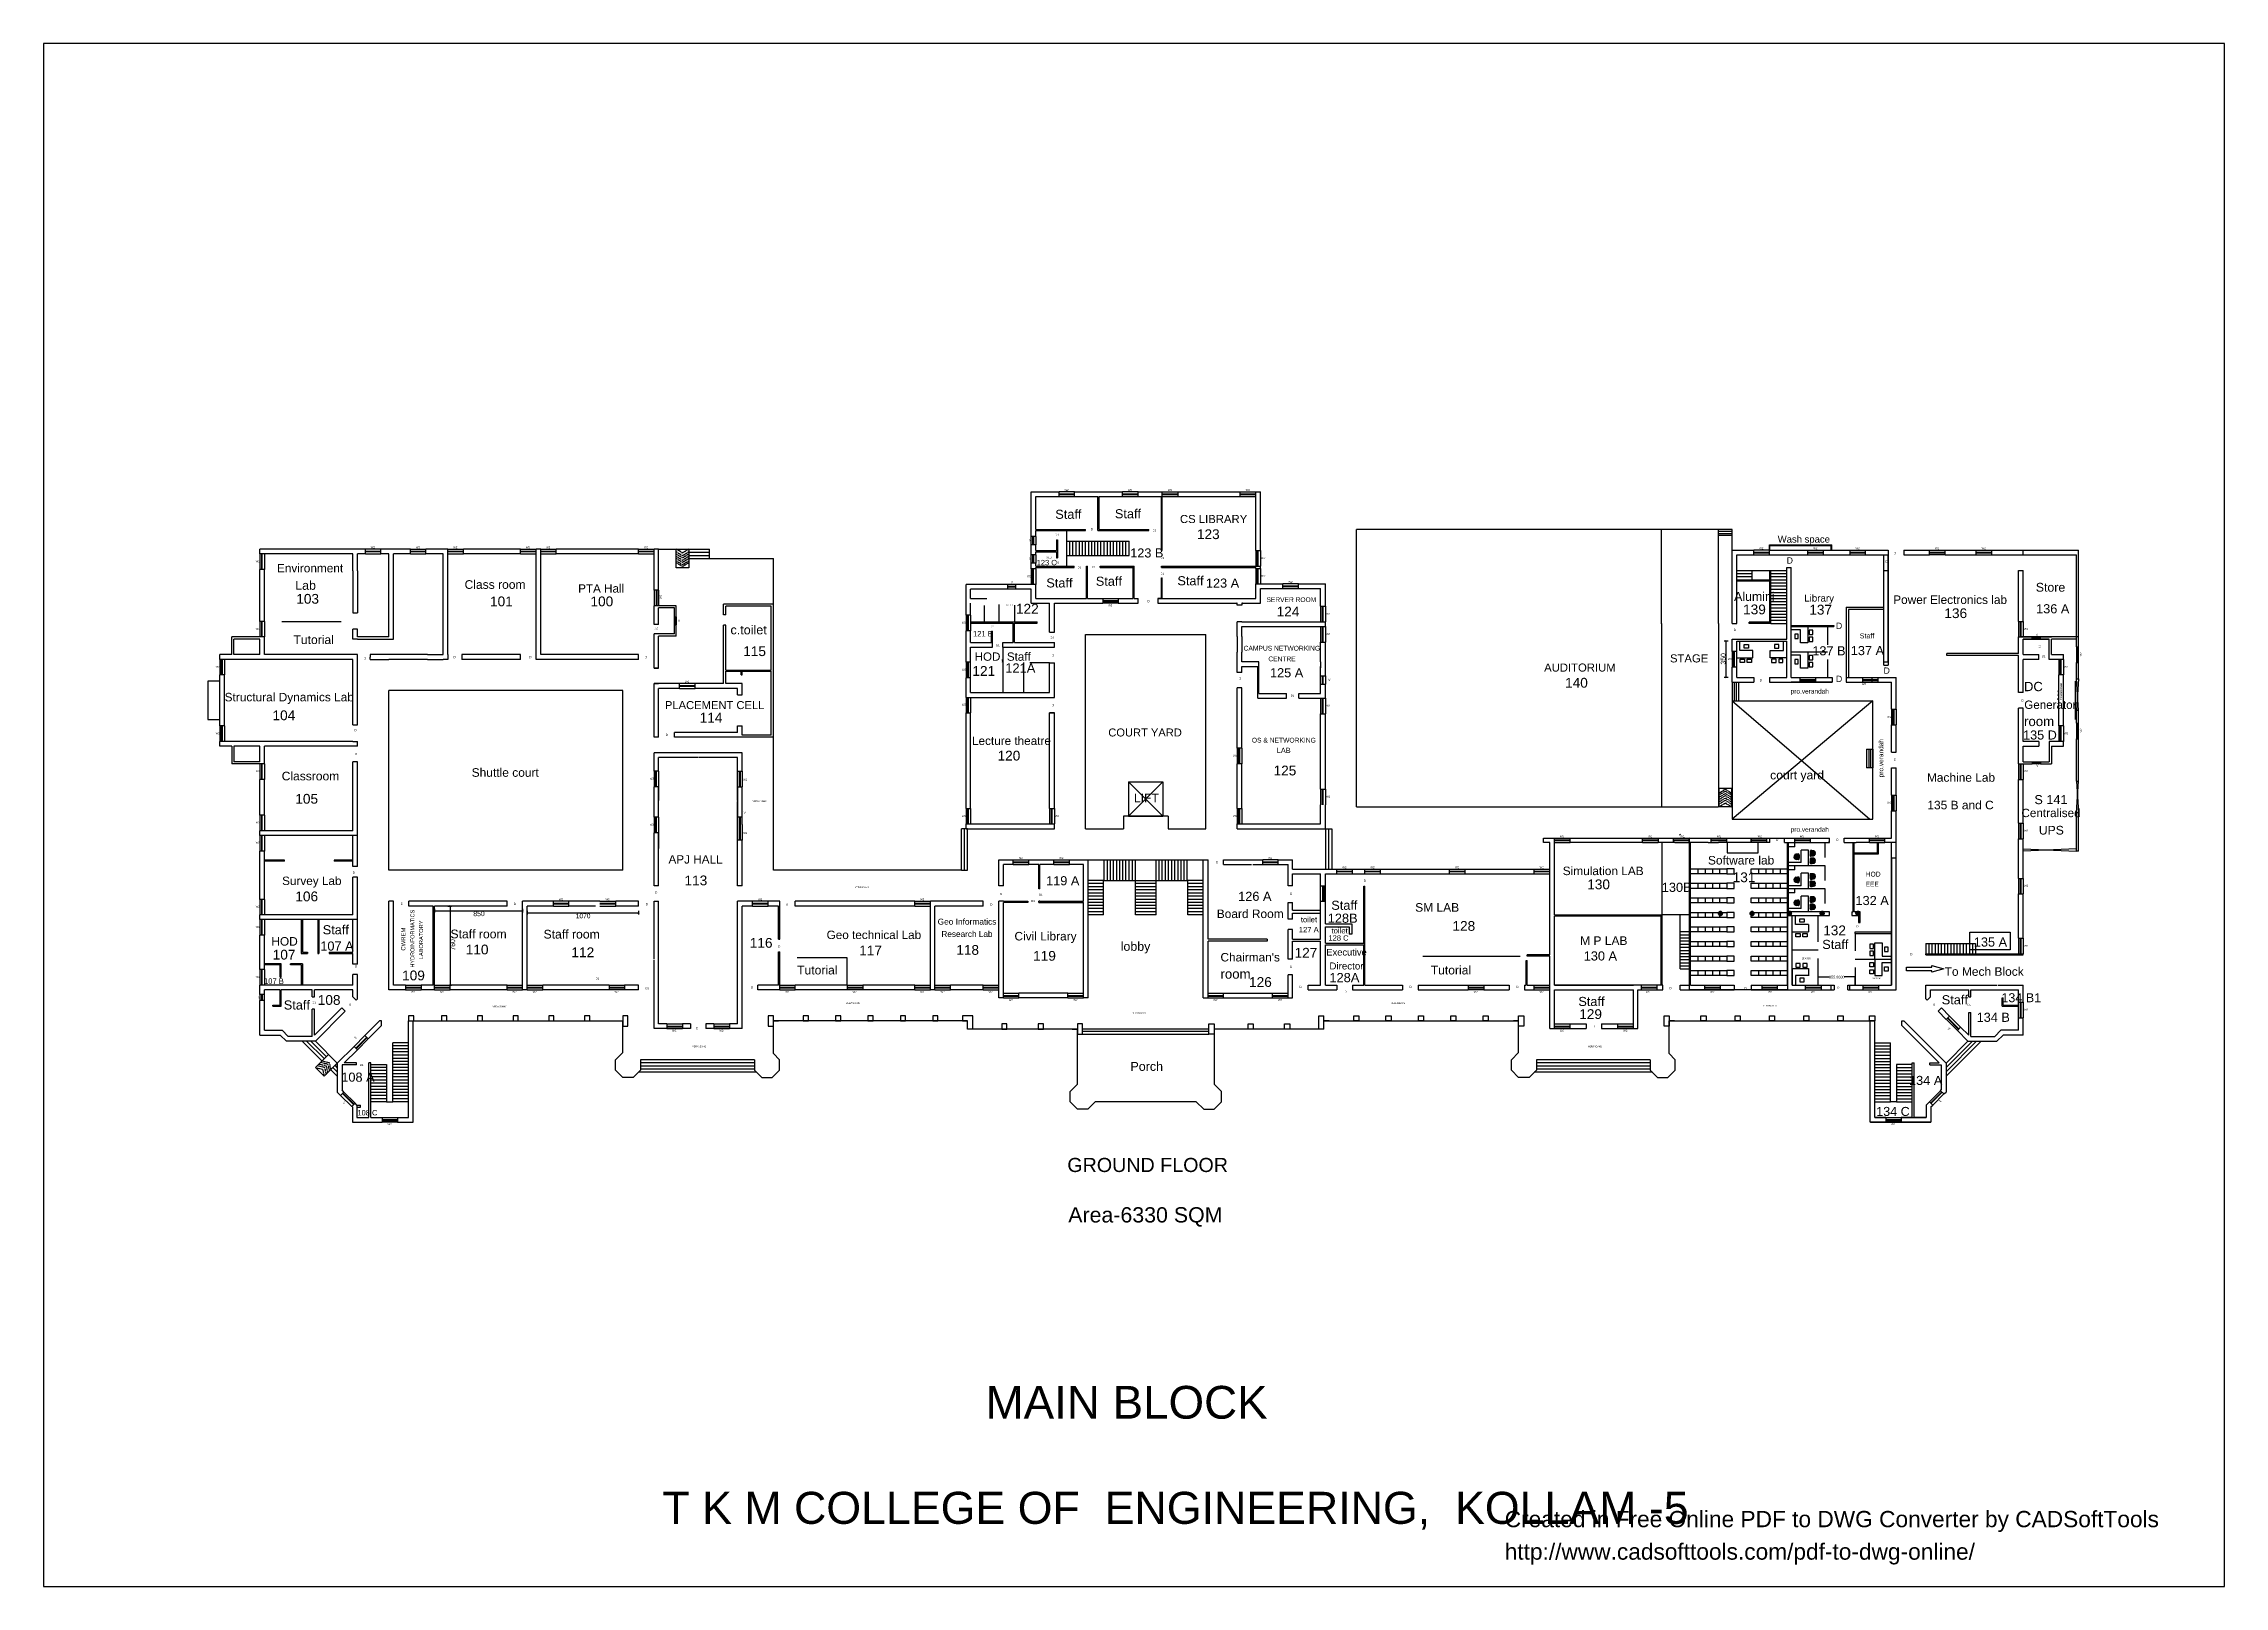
# Model space of a CAD drawing. Header units: millimetres. Extents: x 14 to 406, y 10 to 287.
import ezdxf

# ---------------------------------------------------------------- set-up
doc = ezdxf.new("R2010")
doc.units = ezdxf.units.MM
doc.header["$MEASUREMENT"] = 0
doc.layers.get('0').update_dxf_attribs({"linetype": 'CONTINUOUS'})
doc.layers.add('210CE10', color=7, linetype='CONTINUOUS')
doc.styles.add('210CEA0', font='Arial.ttf')
doc.styles.add('Arial$001H0', font='')
doc.styles.add('Swis721CnBT$001H0', font='')
doc.styles.get('Arial$001H0').set_extended_font_data('Arial')
doc.styles.get('Swis721CnBT$001H0').set_extended_font_data('Swis721CnBT')

# ---------------------------------------------------------------- blocks, each defined once
blk = doc.blocks.new('20DD3B0')
at = {"layer": '210CE10', "color": 0, "true_color": 0x000001, "style": '210CEA0'}
for s, p in [('Created in Free Online PDF to DWG Converter by CADSoftTools', (0, 0)), ('http://www.cadsofttools.com/pdf-to-dwg-online/', (0, -2))]:
    blk.add_text(s, height=1, dxfattribs=at).set_placement(p)

msp = doc.modelspace()

# ---------------------------------------------------------------- linework, layer by layer
at = {"color": 0, "linetype": 'Continuous', "lineweight": 25, "true_color": 0x000007}
for p, q in [((191.42, 198.35), (191.42, 206.35)), ((191.42, 206.35), (196.45, 206.35)), ((192.26, 199.62), (192.26, 205.5)), ((192.26, 205.5), (196.45, 205.5)), ((196.45, 205.5), (196.45, 206.35)), ((196.45, 206.01), (199.25, 206.01)), ((196.45, 205.88), (199.25, 205.88)), ((199.25, 206.35), (207.84, 206.35)), ((199.25, 205.5), (203.44, 205.5)), ((203.44, 199.45), (203.44, 205.5)), ((203.65, 199.62), (203.65, 205.5)), ((203.65, 205.5), (207.84, 205.5)), ((207.84, 205.5), (207.84, 206.35)), ((207.84, 206.01), (210.64, 206.01)), ((207.84, 205.88), (210.64, 205.88)), ((210.64, 206.35), (215, 206.35)), ((210.64, 205.5), (214.83, 205.5)), ((214.83, 195.81), (214.83, 205.5)), ((215, 195.81), (215, 206.35)), ((215, 206.35), (217.83, 206.35)), ((215, 206.01), (217.83, 206.01)), ((215, 205.88), (217.83, 205.88)), ((215, 205.5), (217.83, 205.5)), ((217.83, 205.5), (217.83, 206.35)), ((217.83, 206.35), (229.01, 206.35)), ((217.83, 205.5), (229.01, 205.5)), ((229.01, 205.5), (229.01, 206.35)), ((229.01, 206.35), (231.8, 206.35)), ((229.01, 206.01), (231.8, 206.01)), ((229.01, 205.88), (231.8, 205.88)), ((229.01, 205.5), (231.8, 205.5)), ((231.8, 195.81), (231.8, 206.35)), ((231.8, 206.35), (232.65, 206.35)), ((232.65, 195.81), (232.65, 206.35)), ((71.87, 196.06), (52.9, 196.06)), ((52.9, 195.26), (52.9, 196.06)), ((71.87, 195.26), (71.87, 196.06)), ((79.95, 196.06), (74.66, 196.06)), ((79.95, 195.26), (79.95, 196.06)), ((79.95, 196.06), (82.75, 196.06)), ((86.68, 196.06), (82.75, 196.06)), ((82.75, 195.26), (82.75, 196.06)), ((86.68, 177.14), (86.68, 196.06)), ((86.68, 196.06), (89.48, 196.06)), ((99.72, 196.06), (89.48, 196.06)), ((89.48, 195.26), (89.48, 196.06)), ((99.72, 195.26), (99.72, 196.06)), ((99.72, 196.06), (102.52, 196.06)), ((103.36, 196.06), (102.52, 196.06)), ((102.52, 176.29), (102.52, 196.06)), ((103.36, 177.14), (103.36, 196.06)), ((103.36, 196.06), (106.16, 196.06)), ((120.93, 196.06), (106.16, 196.06)), ((106.16, 195.26), (106.16, 196.06)), ((120.93, 195.26), (120.93, 196.06)), ((120.93, 196.06), (123.73, 196.06)), ((124.53, 196.06), (123.73, 196.06)), ((123.73, 188.69), (123.73, 196.06)), ((124.53, 188.69), (124.53, 196.06)), ((124.53, 196.06), (133.67, 196.06)), ((127.71, 192.72), (127.71, 196.06)), ((127.92, 195.98), (127.71, 196.06)), ((128.13, 195.81), (127.96, 195.93)), ((129.74, 195.93), (129.53, 195.81)), ((129.95, 196.06), (129.78, 195.98)), ((133.67, 194.41), (133.67, 196.06)), ((192.26, 198.35), (191.42, 198.35)), ((191.42, 196.86), (191.42, 198.35)), ((191.42, 195.04), (191.42, 196.86)), ((192.26, 196.86), (191.42, 196.86)), ((191.76, 196.86), (191.76, 198.35)), ((191.93, 196.86), (191.93, 198.35)), ((192.26, 199.62), (201.2, 199.62)), ((192.26, 198.35), (192.26, 199.45)), ((192.26, 199.45), (201.2, 199.45)), ((192.26, 198.35), (192.26, 196.86)), ((192.26, 195.81), (192.26, 196.86)), ((195.99, 197.75), (195.99, 195.81)), ((195.99, 197.75), (196.16, 197.75)), ((196.16, 197.75), (196.16, 194.49)), ((197.85, 197.5), (197.85, 199.45)), ((197.85, 197.5), (209.03, 197.5)), ((197.85, 194.92), (197.85, 197.5)), ((198.4, 194.92), (198.4, 197.5)), ((198.95, 194.92), (198.95, 197.5)), ((199.55, 194.92), (199.55, 197.5)), ((200.1, 194.92), (200.1, 197.5)), ((200.65, 194.92), (200.65, 197.5)), ((201.2, 199.45), (201.2, 199.62)), ((201.2, 194.92), (201.2, 197.5)), ((201.79, 194.92), (201.79, 197.5)), ((202.34, 194.92), (202.34, 197.5)), ((202.89, 194.92), (202.89, 197.5)), ((203.44, 199.45), (212.58, 199.45)), ((203.44, 194.92), (203.44, 197.5)), ((203.65, 199.62), (212.58, 199.62)), ((203.99, 194.92), (203.99, 197.5)), ((204.58, 194.92), (204.58, 197.5)), ((205.13, 194.92), (205.13, 197.5)), ((205.68, 194.92), (205.68, 197.5)), ((206.23, 194.92), (206.23, 197.5)), ((206.83, 194.92), (206.83, 197.5)), ((207.38, 194.92), (207.38, 197.5)), ((207.93, 194.92), (207.93, 197.5)), ((208.48, 194.92), (208.48, 197.5)), ((209.03, 194.92), (209.03, 197.5)), ((212.58, 199.45), (212.58, 199.62)), ((249.88, 149.83), (249.88, 199.62)), ((304.66, 182.68), (304.66, 199.62)), ((304.66, 182.68), (304.66, 199.62)), ((317.32, 199.62), (314.9, 199.62)), ((317.32, 199.23), (314.9, 199.23)), ((317.32, 198.85), (314.9, 198.85)), ((314.9, 182.72), (314.9, 195.89)), ((314.9, 182.72), (314.9, 195.89)), ((317.32, 195.89), (317.32, 199.62)), ((317.32, 195.89), (321.25, 195.89)), ((317.32, 182.72), (317.32, 195.89)), ((317.32, 195.89), (321.25, 195.89)), ((321.25, 195.04), (321.25, 195.89)), ((321.25, 195.04), (321.25, 195.89)), ((324.05, 196.82), (335.22, 196.82)), ((324.05, 195.89), (324.05, 196.82)), ((324.05, 195.89), (330.95, 195.89)), ((324.05, 195.89), (330.95, 195.89)), ((324.13, 196.74), (335.14, 196.74)), ((324.13, 195.89), (324.13, 196.74)), ((330.95, 195.04), (330.95, 195.89)), ((330.95, 195.89), (333.74, 195.89)), ((330.95, 195.04), (330.95, 195.89)), ((330.95, 195.89), (333.74, 195.89)), ((333.74, 195.89), (338.53, 195.89)), ((333.74, 195.04), (333.74, 195.89)), ((333.74, 195.89), (338.53, 195.89)), ((333.74, 195.04), (333.74, 195.89)), ((335.14, 195.89), (335.14, 196.74)), ((335.22, 195.89), (335.22, 196.82)), ((338.53, 195.04), (338.53, 195.89)), ((338.53, 195.89), (341.32, 195.89)), ((338.53, 195.04), (338.53, 195.89)), ((338.53, 195.89), (341.32, 195.89)), ((341.32, 195.89), (345.38, 195.89)), ((341.32, 195.04), (341.32, 195.89)), ((341.32, 195.89), (345.38, 195.89)), ((341.32, 195.04), (341.32, 195.89)), ((345.38, 195.89), (345.38, 195.04)), ((345.38, 195.89), (345.38, 195.04)), ((348.18, 195.89), (352.79, 195.89)), ((348.18, 195.89), (348.18, 195.04)), ((348.18, 195.89), (352.79, 195.89)), ((348.18, 195.89), (348.18, 195.04)), ((355.59, 195.89), (361.17, 195.89)), ((355.59, 195.04), (355.59, 195.89)), ((355.59, 195.89), (361.17, 195.89)), ((355.59, 195.04), (355.59, 195.89)), ((361.17, 195.04), (361.17, 195.89)), ((361.17, 195.89), (363.97, 195.89)), ((361.17, 195.04), (361.17, 195.89)), ((361.17, 195.89), (363.97, 195.89)), ((363.97, 195.89), (369.64, 195.89)), ((363.97, 195.04), (363.97, 195.89)), ((363.97, 195.89), (379.55, 195.89)), ((363.97, 195.04), (363.97, 195.89)), ((369.64, 195.04), (369.64, 195.89)), ((369.64, 195.04), (369.64, 195.89)), ((369.64, 195.04), (369.64, 195.89)), ((369.64, 195.04), (369.64, 195.89)), ((379.55, 178.53), (379.55, 195.89)), ((69.62, 195.26), (52.9, 195.26)), ((52.9, 195.26), (52.9, 192.42)), ((53.75, 192.42), (52.9, 192.42)), ((52.9, 183.11), (52.9, 192.42)), ((53.2, 195.26), (53.2, 192.42)), ((53.28, 195.26), (53.28, 192.42)), ((53.75, 195.26), (53.75, 192.42)), ((53.75, 183.11), (53.75, 192.42)), ((69.62, 192.21), (69.62, 195.26)), ((69.62, 192.21), (69.62, 184.63)), ((71.87, 195.26), (70.47, 195.26)), ((70.47, 192.21), (70.47, 195.26)), ((70.47, 192.21), (70.47, 184.63)), ((71.87, 195.72), (74.66, 195.72)), ((71.87, 195.64), (74.66, 195.64)), ((76.06, 195.26), (74.66, 195.26)), ((76.06, 180.31), (76.06, 195.26)), ((79.95, 195.26), (76.91, 195.26)), ((76.91, 179.93), (76.91, 195.26)), ((79.95, 195.72), (82.75, 195.72)), ((79.95, 195.64), (82.75, 195.64)), ((79.95, 195.26), (82.75, 195.26)), ((85.84, 195.26), (82.75, 195.26)), ((85.84, 177.14), (85.84, 195.26)), ((86.68, 195.72), (89.48, 195.72)), ((86.68, 195.64), (89.48, 195.64)), ((86.68, 195.26), (89.48, 195.26)), ((99.72, 195.26), (89.48, 195.26)), ((99.72, 195.72), (102.52, 195.72)), ((99.72, 195.64), (102.52, 195.64)), ((99.72, 195.26), (102.52, 195.26)), ((103.36, 195.72), (106.16, 195.72)), ((103.36, 195.64), (106.16, 195.64)), ((103.36, 195.26), (106.16, 195.26)), ((120.93, 195.26), (106.16, 195.26)), ((120.93, 195.72), (123.73, 195.72)), ((120.93, 195.64), (123.73, 195.64)), ((120.93, 195.26), (123.73, 195.26)), ((127.92, 195.47), (127.71, 195.59)), ((127.92, 195.04), (127.71, 195.17)), ((127.92, 194.62), (127.71, 194.75)), ((127.92, 194.28), (127.71, 194.41)), ((127.92, 193.86), (127.71, 193.94)), ((127.92, 193.48), (127.71, 193.6)), ((129.95, 192.72), (127.71, 192.72)), ((128.13, 195.3), (127.96, 195.42)), ((128.13, 194.92), (127.96, 195.04)), ((128.13, 194.49), (127.96, 194.62)), ((128.13, 194.11), (127.96, 194.24)), ((128.13, 193.69), (127.96, 193.82)), ((128.13, 193.35), (127.96, 193.48)), ((128.38, 195.68), (128.17, 195.81)), ((128.38, 195.17), (128.17, 195.3)), ((128.38, 194.75), (128.17, 194.87)), ((128.38, 194.32), (128.17, 194.45)), ((128.38, 193.99), (128.17, 194.11)), ((128.38, 193.56), (128.17, 193.69)), ((128.38, 193.18), (128.17, 193.31)), ((128.59, 195.51), (128.43, 195.64)), ((128.59, 195), (128.43, 195.13)), ((128.59, 194.62), (128.43, 194.75)), ((128.59, 194.2), (128.43, 194.32)), ((128.59, 193.82), (128.43, 193.94)), ((128.59, 193.39), (128.43, 193.52)), ((128.59, 193.05), (128.43, 193.18)), ((128.85, 195.38), (128.68, 195.51)), ((128.85, 194.87), (128.68, 195)), ((129.02, 195.51), (128.85, 195.38)), ((129.02, 195), (128.85, 194.87)), ((129.27, 195.64), (129.06, 195.51)), ((129.27, 195.13), (129.06, 195)), ((129.27, 194.75), (129.06, 194.62)), ((129.27, 194.32), (129.06, 194.2)), ((129.27, 193.94), (129.06, 193.82)), ((129.27, 193.52), (129.06, 193.39)), ((129.27, 193.18), (129.06, 193.05)), ((129.48, 195.81), (129.31, 195.68)), ((129.48, 195.3), (129.31, 195.17)), ((129.48, 194.87), (129.31, 194.75)), ((129.48, 194.45), (129.31, 194.32)), ((129.48, 194.11), (129.31, 193.99)), ((129.48, 193.69), (129.31, 193.56)), ((129.48, 193.31), (129.31, 193.18)), ((129.74, 195.42), (129.53, 195.3)), ((129.74, 195.04), (129.53, 194.92)), ((129.74, 194.62), (129.53, 194.49)), ((129.74, 194.24), (129.53, 194.11)), ((129.74, 193.82), (129.53, 193.69)), ((129.74, 193.48), (129.53, 193.35)), ((129.95, 195.59), (129.78, 195.47)), ((129.95, 195.17), (129.78, 195.04)), ((129.95, 194.75), (129.78, 194.62)), ((129.95, 194.41), (129.78, 194.28)), ((129.95, 193.94), (129.78, 193.86)), ((129.95, 193.6), (129.78, 193.48)), ((129.95, 195.51), (133.67, 195.51)), ((129.95, 194.96), (133.67, 194.96)), ((129.95, 194.41), (133.67, 194.41)), ((133.67, 194.41), (145.15, 194.41)), ((145.15, 138.44), (145.15, 194.41)), ((192.26, 195.04), (191.42, 195.04)), ((191.42, 193.56), (191.42, 195.04)), ((191.42, 192.55), (191.42, 193.56)), ((192.26, 193.56), (191.42, 193.56)), ((192.26, 192.55), (191.42, 192.55)), ((191.42, 192.55), (191.42, 189.75)), ((191.67, 192.55), (191.67, 189.75)), ((191.76, 193.56), (191.76, 195.04)), ((191.8, 192.55), (191.8, 189.75)), ((191.93, 193.56), (191.93, 195.04)), ((192.26, 195.81), (195.99, 195.81)), ((192.26, 195.59), (195.99, 195.59)), ((192.26, 195.04), (192.26, 195.59)), ((192.26, 195.04), (192.26, 193.56)), ((192.26, 193.01), (192.26, 193.56)), ((192.26, 193.01), (199.16, 193.01)), ((192.26, 192.8), (199.16, 192.8)), ((192.26, 192.55), (192.26, 192.8)), ((192.26, 192.55), (192.26, 189.75)), ((195.99, 195.59), (195.99, 194.49)), ((195.99, 194.49), (196.16, 194.49)), ((197.85, 193.01), (197.85, 194.92)), ((197.85, 194.92), (209.03, 194.92)), ((199.16, 192.8), (199.16, 193.01)), ((201.41, 193.01), (201.58, 193.01)), ((201.41, 187.21), (201.41, 193.01)), ((201.58, 187.21), (201.58, 193.01)), ((203.82, 193.01), (209.96, 193.01)), ((203.82, 192.8), (203.82, 193.01)), ((203.82, 192.8), (209.79, 192.8)), ((209.79, 187.21), (209.79, 192.8)), ((209.96, 187.21), (209.96, 193.01)), ((214.83, 195.81), (215, 195.81)), ((214.83, 193.01), (232.65, 193.01)), ((214.83, 192.8), (214.83, 193.01)), ((214.83, 192.8), (214.83, 193.01)), ((214.83, 192.8), (231.8, 192.8)), ((231.8, 195.81), (232.65, 195.81)), ((231.8, 195.81), (231.8, 193.01)), ((231.8, 192.63), (231.8, 192.8)), ((231.8, 192.63), (232.65, 192.63)), ((231.8, 192.63), (231.8, 189.84)), ((232.06, 195.81), (232.06, 193.01)), ((232.06, 192.63), (232.06, 189.84)), ((232.18, 195.81), (232.18, 193.01)), ((232.18, 192.63), (232.18, 189.84)), ((232.65, 195.81), (232.65, 193.01)), ((232.65, 192.63), (232.65, 193.01)), ((232.65, 192.63), (232.65, 189.84)), ((318.16, 195.04), (321.25, 195.04)), ((318.16, 182.72), (318.16, 195.04)), ((318.16, 195.04), (321.25, 195.04)), ((318.16, 192.25), (320.96, 192.25)), ((318.16, 192.25), (320.96, 192.25)), ((320.96, 192.25), (324.3, 192.25)), ((320.96, 190.56), (320.96, 192.25)), ((320.96, 192.25), (324.3, 192.25)), ((321.25, 195.55), (324.05, 195.55)), ((321.25, 195.55), (324.05, 195.55)), ((321.25, 195.42), (324.05, 195.42)), ((321.25, 195.42), (324.05, 195.42)), ((324.05, 195.04), (330.95, 195.04)), ((324.05, 195.04), (330.95, 195.04)), ((324.13, 182.72), (324.13, 192.25)), ((324.3, 192.25), (327.14, 192.25)), ((324.3, 182.72), (324.3, 192.25)), ((324.3, 192.25), (327.14, 192.25)), ((327.14, 192.8), (327.94, 192.8)), ((327.14, 192.8), (327.94, 192.8)), ((327.14, 179.93), (327.14, 192.8)), ((327.94, 173.03), (327.94, 192.8)), ((330.95, 195.55), (333.74, 195.55)), ((330.95, 195.55), (333.74, 195.55)), ((330.95, 195.42), (333.74, 195.42)), ((330.95, 195.42), (333.74, 195.42)), ((330.95, 195.04), (333.74, 195.04)), ((330.95, 195.04), (333.74, 195.04)), ((333.74, 195.04), (338.53, 195.04)), ((333.74, 195.04), (338.53, 195.04)), ((338.53, 195.55), (341.32, 195.55)), ((338.53, 195.55), (341.32, 195.55)), ((338.53, 195.42), (341.32, 195.42)), ((338.53, 195.42), (341.32, 195.42)), ((338.53, 195.04), (341.32, 195.04)), ((338.53, 195.04), (341.32, 195.04)), ((341.32, 195.04), (345.38, 195.04)), ((341.32, 195.04), (345.38, 195.04)), ((344.58, 178.83), (344.58, 195.04)), ((344.58, 192.25), (345.38, 192.25)), ((344.58, 187.76), (344.58, 192.25)), ((345.38, 195.04), (345.38, 175.27)), ((345.38, 187.76), (345.38, 192.25)), ((348.18, 195.04), (352.79, 195.04)), ((348.18, 195.04), (352.79, 195.04)), ((352.79, 195.55), (355.59, 195.55)), ((352.79, 195.55), (355.59, 195.55)), ((352.79, 195.42), (355.59, 195.42)), ((352.79, 195.42), (355.59, 195.42)), ((355.59, 195.04), (361.17, 195.04)), ((355.59, 195.04), (361.17, 195.04)), ((361.17, 195.55), (363.97, 195.55)), ((361.17, 195.55), (363.97, 195.55)), ((361.17, 195.42), (363.97, 195.42)), ((361.17, 195.42), (363.97, 195.42)), ((361.17, 195.04), (363.97, 195.04)), ((361.17, 195.04), (363.97, 195.04)), ((363.97, 195.04), (369.64, 195.04)), ((363.97, 195.04), (379.17, 195.04)), ((368.79, 183.11), (368.79, 192.25)), ((368.79, 192.25), (369.64, 192.25)), ((368.79, 183.11), (368.79, 192.25)), ((368.79, 192.25), (369.64, 192.25)), ((369.64, 183.11), (369.64, 192.25)), ((369.64, 183.11), (369.64, 192.25)), ((369.64, 183.11), (369.64, 192.25)), ((369.64, 183.11), (369.64, 192.25)), ((379.17, 178.53), (379.17, 195.04)), ((124.53, 188.69), (123.73, 188.69)), ((123.73, 188.69), (123.73, 185.9)), ((124.11, 188.69), (124.11, 185.9)), ((124.19, 188.69), (124.19, 185.9)), ((124.53, 188.69), (124.53, 185.9)), ((179.78, 184.25), (179.78, 189.75)), ((187.23, 189.75), (179.78, 189.75)), ((180.58, 187.21), (180.58, 188.91)), ((187.23, 188.91), (180.58, 188.91)), ((187.23, 188.91), (187.23, 189.75)), ((188.71, 189.75), (187.23, 189.75)), ((188.71, 189.37), (187.23, 189.37)), ((188.71, 189.24), (187.23, 189.24)), ((188.71, 188.91), (187.23, 188.91)), ((192.26, 189.75), (188.71, 189.75)), ((188.71, 188.91), (188.71, 189.75)), ((191.42, 188.91), (188.71, 188.91)), ((191.42, 186.37), (191.42, 188.91)), ((192.26, 187.21), (192.26, 189.75)), ((214.83, 190.94), (215, 190.94)), ((214.83, 187.21), (214.83, 190.94)), ((215, 187.21), (215, 190.94)), ((231.8, 189.84), (236.67, 189.84)), ((231.8, 187.21), (231.8, 189.84)), ((232.65, 188.99), (236.67, 188.99)), ((232.65, 186.37), (232.65, 188.99)), ((236.67, 188.99), (236.67, 189.84)), ((236.67, 189.5), (239.47, 189.5)), ((236.67, 189.37), (239.47, 189.37)), ((239.47, 189.84), (244.29, 189.84)), ((239.47, 188.99), (243.44, 188.99)), ((243.44, 185.82), (243.44, 188.99)), ((244.29, 185.82), (244.29, 189.84)), ((318.16, 191.7), (320.96, 191.7)), ((318.16, 191.15), (320.96, 191.15)), ((318.16, 190.56), (320.96, 190.56)), ((318.16, 190.39), (320.96, 190.39)), ((320.96, 190.56), (324.3, 190.56)), ((320.96, 190.39), (324.3, 190.39)), ((324.3, 191.7), (327.14, 191.7)), ((324.3, 191.15), (327.14, 191.15)), ((324.3, 190.56), (327.14, 190.56)), ((324.3, 190.01), (327.14, 190.01)), ((324.3, 189.46), (327.14, 189.46)), ((324.3, 188.91), (327.14, 188.91)), ((324.3, 188.31), (327.14, 188.31)), ((69.62, 184.63), (70.47, 184.63)), ((127.71, 185.9), (123.73, 185.9)), ((123.73, 182.56), (123.73, 185.9)), ((127.37, 185.52), (124.53, 185.52)), ((124.53, 182.56), (124.53, 185.52)), ((127.37, 183.95), (127.37, 185.52)), ((127.71, 183.95), (127.71, 185.9)), ((145.15, 186.2), (136.21, 186.2)), ((136.21, 184.29), (136.21, 186.2)), ((136.6, 184.29), (136.21, 184.29)), ((144.77, 185.82), (136.6, 185.82)), ((136.6, 184.29), (136.6, 185.82)), ((144.77, 174.34), (144.77, 185.82)), ((180.58, 184.25), (179.78, 184.25)), ((179.78, 184.25), (179.78, 181.41)), ((180.03, 184.25), (180.03, 181.41)), ((180.16, 184.25), (180.16, 181.41)), ((180.58, 187.21), (183.46, 187.21)), ((180.58, 184.25), (180.58, 186.37)), ((180.58, 184.25), (180.58, 181.41)), ((183.04, 183.02), (183.04, 185.94)), ((185.7, 183.02), (185.7, 186.11)), ((188.5, 183.02), (188.5, 186.03)), ((191.42, 186.37), (194.76, 186.37)), ((192.26, 187.21), (201.41, 187.21)), ((192.26, 187.21), (201.41, 187.21)), ((194.76, 181.16), (194.76, 186.37)), ((195.61, 181.16), (195.61, 186.37)), ((195.61, 186.37), (204.29, 186.37)), ((195.61, 186.37), (204.29, 186.37)), ((201.58, 187.21), (204.29, 187.21)), ((201.58, 187.21), (204.29, 187.21)), ((204.29, 187.21), (204.29, 186.37)), ((204.29, 186.83), (207.08, 186.83)), ((204.29, 186.7), (207.08, 186.7)), ((207.08, 187.21), (209.79, 187.21)), ((207.08, 187.21), (209.79, 187.21)), ((207.08, 186.37), (210.64, 186.37)), ((207.08, 186.37), (210.64, 186.37)), ((209.96, 187.21), (210.64, 187.21)), ((209.96, 187.21), (210.64, 187.21)), ((210.64, 186.37), (210.64, 187.21)), ((214.19, 187.21), (214.83, 187.21)), ((214.83, 187.21), (214.19, 187.21)), ((214.19, 187.21), (214.19, 186.37)), ((214.19, 187.21), (231.8, 187.21)), ((214.19, 186.37), (228.46, 186.37)), ((214.19, 186.37), (228.46, 186.37)), ((215, 187.21), (231.8, 187.21)), ((229.31, 186.37), (232.65, 186.37)), ((229.43, 186.37), (229.31, 186.37)), ((243.44, 185.82), (244.29, 185.82)), ((243.44, 185.82), (243.44, 183.02)), ((243.74, 185.82), (243.74, 183.02)), ((243.83, 185.82), (243.83, 183.02)), ((244.29, 185.82), (244.29, 183.02)), ((324.3, 187.76), (327.14, 187.76)), ((324.3, 187.21), (327.14, 187.21)), ((324.3, 186.66), (327.14, 186.66)), ((324.3, 186.11), (327.14, 186.11)), ((324.3, 185.52), (327.14, 185.52)), ((324.3, 184.97), (327.14, 184.97)), ((324.3, 184.42), (327.14, 184.42)), ((337.85, 185.65), (337.85, 172.18)), ((337.85, 185.65), (344.58, 185.65)), ((344.58, 185.26), (338.23, 185.26)), ((338.23, 185.26), (338.23, 173.03)), ((344.58, 178.83), (344.58, 187.38)), ((345.38, 187.76), (345.38, 177.35)), ((345.38, 187.76), (345.38, 175.27)), ((47.86, 177.14), (47.86, 180.31)), ((53.75, 180.31), (47.86, 180.31)), ((53.75, 183.11), (52.9, 183.11)), ((52.9, 183.11), (52.9, 180.31)), ((53.2, 183.11), (53.2, 180.31)), ((53.28, 183.11), (53.28, 180.31)), ((53.75, 183.11), (53.75, 180.31)), ((53.75, 177.14), (53.75, 180.31)), ((56.84, 183.06), (67.51, 183.06)), ((69.62, 179.93), (69.62, 181.71)), ((70.47, 181.71), (69.62, 181.71)), ((70.47, 180.31), (70.47, 181.71)), ((76.06, 180.31), (70.47, 180.31)), ((124.53, 182.56), (123.73, 182.56)), ((127.37, 180.86), (123.73, 180.86)), ((123.73, 174.72), (123.73, 180.86)), ((127.71, 180.48), (124.53, 180.48)), ((124.53, 174.72), (124.53, 180.48)), ((127.37, 180.86), (127.37, 182.47)), ((127.37, 182.47), (127.71, 182.47)), ((127.49, 182.47), (127.49, 183.95)), ((127.58, 182.47), (127.58, 183.95)), ((127.71, 180.48), (127.71, 182.47)), ((136.21, 171.93), (136.21, 182.43)), ((136.6, 182.43), (136.21, 182.43)), ((136.6, 174.34), (136.6, 182.43)), ((179.78, 175.78), (179.78, 181.41)), ((180.58, 181.41), (179.78, 181.41)), ((180.58, 183.02), (192.52, 183.02)), ((180.58, 182.81), (188.24, 182.81)), ((180.58, 179.3), (180.58, 181.41)), ((184.35, 181.33), (184.52, 181.33)), ((184.35, 179.3), (184.35, 181.33)), ((184.52, 178.45), (184.52, 181.33)), ((188.24, 179.3), (188.24, 182.81)), ((188.45, 182.81), (192.52, 182.81)), ((188.45, 179.3), (188.45, 182.81)), ((192.52, 182.81), (192.52, 183.02)), ((194.76, 181.16), (195.61, 181.16)), ((201.2, 145.89), (201.2, 180.78)), ((201.2, 180.78), (222.83, 180.78)), ((222.83, 145.89), (222.83, 180.78)), ((228.46, 180.4), (228.46, 183.02)), ((229.31, 183.02), (228.46, 183.02)), ((228.46, 180.4), (228.46, 177.6)), ((229.31, 183.02), (232.65, 183.02)), ((229.31, 180.4), (229.31, 182.17)), ((229.31, 182.17), (232.65, 182.17)), ((229.31, 180.4), (229.31, 177.6)), ((232.65, 183.02), (235.7, 183.02)), ((232.65, 182.17), (235.44, 182.17)), ((235.44, 183.02), (244.29, 183.02)), ((235.44, 182.17), (244.29, 182.17)), ((243.44, 182.17), (243.44, 179.38)), ((243.74, 182.17), (243.74, 179.38)), ((243.83, 182.17), (243.83, 179.38)), ((244.29, 182.17), (244.29, 183.02)), ((244.29, 182.17), (244.29, 179.38)), ((304.66, 182.72), (304.66, 149.83)), ((304.66, 182.72), (304.66, 149.83)), ((314.9, 182.72), (314.9, 149.83)), ((314.9, 182.72), (314.9, 149.83)), ((317.32, 182.72), (318.16, 182.72)), ((320.41, 182.72), (320.41, 182.94)), ((324.3, 182.94), (320.41, 182.94)), ((324.3, 182.72), (320.41, 182.72)), ((324.3, 183.87), (327.14, 183.87)), ((324.3, 183.32), (327.14, 183.32)), ((324.3, 182.72), (327.14, 182.72)), ((327.94, 182.34), (335.6, 182.34)), ((327.94, 182.17), (335.6, 182.17)), ((329.64, 181.62), (327.94, 181.62)), ((334.5, 182.17), (334.5, 178.91)), ((335.6, 182.34), (335.6, 182.17)), ((344.58, 175.27), (344.58, 182.47)), ((368.79, 183.11), (369.64, 183.11)), ((368.79, 183.11), (368.79, 180.31)), ((368.79, 183.11), (369.64, 183.11)), ((368.79, 183.11), (368.79, 180.31)), ((368.79, 177.35), (368.79, 180.31)), ((368.79, 180.31), (371.25, 180.31)), ((368.79, 177.35), (368.79, 180.31)), ((368.79, 180.31), (371.25, 180.31)), ((369.09, 183.11), (369.09, 180.31)), ((369.09, 183.11), (369.09, 180.31)), ((369.17, 183.11), (369.17, 180.31)), ((369.17, 183.11), (369.17, 180.31)), ((379.55, 180.31), (369.26, 180.31)), ((379.55, 180.31), (369.26, 180.31)), ((369.64, 183.11), (369.64, 180.31)), ((369.64, 183.11), (369.64, 180.31)), ((371.25, 179.93), (371.25, 180.31)), ((371.25, 179.93), (371.25, 180.31)), ((372.73, 180.18), (371.25, 180.18)), ((372.73, 180.18), (371.25, 180.18)), ((372.73, 180.31), (374.68, 180.31)), ((372.73, 180.31), (374.68, 180.31)), ((379.55, 178.53), (379.55, 180.31)), ((47.86, 177.14), (45.75, 177.14)), ((45.75, 176.29), (45.75, 173.5)), ((46, 176.29), (46, 173.5)), ((46.13, 176.29), (46.13, 173.5)), ((46.59, 176.29), (46.59, 173.5)), ((48.25, 177.14), (48.25, 179.93)), ((52.9, 179.93), (48.25, 179.93)), ((52.9, 177.14), (48.25, 177.14)), ((52.9, 177.14), (52.9, 179.93)), ((70.47, 177.14), (53.75, 177.14)), ((70.47, 179.93), (69.62, 179.93)), ((69.62, 164.52), (69.62, 176.29)), ((70.47, 179.93), (76.06, 179.93)), ((72.71, 176.29), (72.71, 176.67)), ((72.71, 176.29), (76.06, 176.29)), ((76.06, 179.93), (76.91, 179.93)), ((77.03, 177.14), (76.06, 177.14)), ((83.04, 176.29), (76.06, 176.29)), ((83.04, 177.14), (76.91, 177.14)), ((83.04, 177.14), (85.84, 177.14)), ((83.04, 176.29), (85.84, 176.29)), ((86.68, 176.29), (85.84, 176.29)), ((86.68, 177.14), (86.68, 176.29)), ((99.72, 177.14), (89.18, 177.14)), ((89.18, 177.14), (89.18, 176.29)), ((99.72, 176.29), (89.18, 176.29)), ((99.72, 176.29), (99.72, 177.14)), ((120.93, 176.29), (102.52, 176.29)), ((120.93, 177.14), (103.36, 177.14)), ((120.93, 176.29), (120.93, 177.14)), ((180.58, 179.3), (184.35, 179.3)), ((180.58, 178.45), (184.52, 178.45)), ((180.58, 175.78), (180.58, 178.45)), ((186.38, 179.3), (188.24, 179.3)), ((186.38, 178.45), (186.38, 179.3)), ((186.38, 178.45), (195.61, 178.45)), ((186.38, 178.45), (186.38, 170.32)), ((188.45, 179.3), (195.61, 179.3)), ((195.61, 178.45), (195.61, 179.3)), ((228.46, 173.96), (228.46, 177.6)), ((229.31, 175.82), (229.31, 177.6)), ((243.44, 175.82), (243.44, 179.38)), ((243.44, 179.38), (244.29, 179.38)), ((244.29, 173.33), (244.29, 179.38)), ((316.6, 179.55), (315.92, 179.55)), ((316.22, 179.55), (316.22, 173.03)), ((317.32, 177.69), (317.32, 179.93)), ((317.32, 179.93), (327.14, 179.93)), ((317.61, 177.69), (317.61, 174.89)), ((317.7, 177.69), (317.7, 174.89)), ((318.16, 177.69), (318.16, 179.55)), ((318.16, 179.55), (327.14, 179.55)), ((318.71, 177.9), (318.71, 179.55)), ((326.55, 177.9), (326.55, 179.55)), ((327.14, 173.03), (327.14, 179.55)), ((334.5, 177.6), (327.94, 177.6)), ((329.64, 177.05), (327.94, 177.05)), ((334.5, 176.29), (334.5, 173.03)), ((344.58, 178.62), (344.58, 178.83)), ((344.58, 175.82), (344.58, 178.62)), ((345.38, 176.97), (345.38, 177.35)), ((345.38, 176.97), (345.38, 175.82)), ((368.79, 177.35), (355.92, 177.35)), ((368.79, 170.32), (368.79, 176.97)), ((368.79, 170.32), (368.79, 176.97)), ((369.64, 177.14), (369.64, 179.93)), ((369.64, 177.14), (369.64, 179.93)), ((369.64, 179.93), (371.25, 179.93)), ((369.64, 177.14), (369.64, 179.93)), ((369.64, 177.14), (369.64, 179.93)), ((369.64, 179.93), (371.25, 179.93)), ((369.64, 177.14), (372.43, 177.14)), ((369.64, 177.14), (372.43, 177.14)), ((369.64, 170.32), (369.64, 176.29)), ((372.43, 176.29), (369.64, 176.29)), ((369.64, 170.32), (369.64, 176.29)), ((372.43, 176.29), (369.64, 176.29)), ((372.73, 180.06), (371.25, 180.06)), ((372.73, 180.06), (371.25, 180.06)), ((372.43, 176.29), (372.43, 177.14)), ((372.43, 176.29), (372.43, 177.14)), ((372.73, 179.93), (374.3, 179.93)), ((372.73, 179.93), (374.3, 179.93)), ((374.3, 176.29), (374.3, 179.93)), ((374.3, 176.29), (374.3, 179.93)), ((376.84, 176.29), (374.3, 176.29)), ((376.84, 176.29), (374.3, 176.29)), ((374.68, 177.14), (374.68, 179.93)), ((379.17, 179.93), (374.68, 179.93)), ((374.68, 177.14), (374.68, 179.93)), ((379.17, 179.93), (374.68, 179.93)), ((374.68, 177.14), (376.84, 177.14)), ((374.68, 177.14), (376.84, 177.14)), ((375.99, 176.29), (375.99, 173.5)), ((375.99, 176.29), (375.99, 173.5)), ((376.24, 176.29), (376.24, 173.5)), ((376.24, 176.29), (376.24, 173.5)), ((376.37, 176.29), (376.37, 173.5)), ((376.37, 176.29), (376.37, 173.5)), ((376.84, 176.29), (376.84, 177.14)), ((376.84, 176.29), (376.84, 177.14)), ((376.84, 176.29), (376.84, 173.5)), ((376.84, 176.29), (376.84, 173.5)), ((379.17, 178.53), (379.17, 179.93)), ((379.17, 178.53), (379.55, 178.53)), ((379.17, 178.53), (379.55, 178.53)), ((379.29, 175.74), (379.29, 178.53)), ((379.29, 175.74), (379.29, 178.53)), ((379.42, 175.74), (379.42, 178.53)), ((379.42, 175.74), (379.42, 178.53)), ((45.75, 164.35), (45.75, 173.5)), ((46.59, 173.5), (45.75, 173.5)), ((46.59, 164.35), (46.59, 173.5)), ((124.53, 174.72), (123.73, 174.72)), ((123.73, 174.72), (124.53, 174.72)), ((136.6, 174.34), (144.77, 174.34)), ((136.6, 171.93), (136.6, 174.17)), ((136.6, 174.17), (144.77, 174.17)), ((139.39, 173.54), (139.39, 174.17)), ((139.39, 173.54), (139.56, 173.54)), ((139.56, 173.54), (139.56, 174.17)), ((144.77, 162.7), (144.77, 174.17)), ((179.78, 169.47), (179.78, 172.99)), ((180.58, 172.99), (179.78, 172.99)), ((180.03, 175.78), (180.03, 172.99)), ((180.16, 175.78), (180.16, 172.99)), ((180.58, 170.32), (180.58, 172.99)), ((190.06, 175.7), (190.06, 170.32)), ((194.76, 175.66), (191.21, 175.66)), ((194.76, 175.66), (195.61, 175.66)), ((194.76, 170.32), (194.76, 175.66)), ((195.61, 169.47), (195.61, 175.66)), ((229.31, 173.96), (228.46, 173.96)), ((229.31, 173.96), (229.31, 174.98)), ((229.31, 174.98), (232.18, 174.98)), ((232.18, 169.31), (232.18, 174.98)), ((232.35, 170.15), (232.35, 174.98)), ((243.44, 175.82), (243.44, 174.77)), ((243.44, 173.33), (243.44, 174.98)), ((243.74, 173.33), (243.74, 171.85)), ((243.83, 173.33), (243.83, 171.85)), ((316.6, 173.03), (315.92, 173.03)), ((317.32, 172.18), (317.32, 174.89)), ((318.16, 174.89), (317.32, 174.89)), ((318.16, 173.03), (318.16, 174.89)), ((318.16, 173.03), (321.25, 173.03)), ((321.25, 173.03), (321.25, 172.18)), ((324.05, 173.03), (327.14, 173.03)), ((324.05, 173.03), (324.05, 172.18)), ((327.94, 173.03), (335.31, 173.03)), ((329.51, 173.03), (329.51, 172.18)), ((329.51, 172.65), (332.3, 172.65)), ((329.51, 172.52), (332.3, 172.52)), ((332.3, 173.03), (332.3, 172.18)), ((335.31, 173.03), (335.31, 172.18)), ((339.67, 173.03), (342.46, 173.03)), ((340.73, 173.03), (340.73, 172.18)), ((340.73, 172.65), (343.52, 172.65)), ((340.73, 172.52), (343.52, 172.52)), ((342.46, 173.03), (344.58, 173.03)), ((342.46, 173.03), (342.46, 172.18)), ((342.46, 173.03), (344.58, 173.03)), ((343.52, 173.03), (343.52, 172.18)), ((344.58, 175.82), (345.38, 175.82)), ((344.58, 175.27), (345.38, 175.27)), ((344.58, 173.03), (345.38, 173.03)), ((344.58, 173.03), (345.38, 173.03)), ((345.38, 173.03), (346.78, 173.03)), ((345.38, 173.03), (346.78, 173.03)), ((346.78, 167.32), (346.78, 173.03)), ((346.78, 167.32), (346.78, 173.03)), ((375.99, 164.35), (375.99, 173.5)), ((376.84, 173.5), (375.99, 173.5)), ((375.99, 164.35), (375.99, 173.5)), ((376.84, 173.5), (375.99, 173.5)), ((376.84, 164.35), (376.84, 173.5)), ((376.84, 164.35), (376.84, 173.5)), ((378.95, 172.4), (378.95, 165.5)), ((378.95, 172.4), (378.95, 165.5)), ((379.17, 172.78), (379.17, 175.74)), ((379.17, 172.78), (379.17, 175.74)), ((379.17, 172.78), (379.55, 172.78)), ((379.17, 172.78), (379.55, 172.78)), ((379.55, 172.78), (379.55, 175.74)), ((379.55, 172.78), (379.55, 175.74)), ((118.1, 170.7), (76.06, 170.7)), ((76.06, 138.44), (76.06, 170.7)), ((118.1, 138.44), (118.1, 170.7)), ((128.3, 171.93), (123.73, 171.93)), ((123.73, 162.32), (123.73, 171.93)), ((123.73, 171.93), (124.53, 171.93)), ((128.3, 171.08), (124.53, 171.08)), ((124.53, 162.32), (124.53, 171.08)), ((128.3, 171.08), (128.3, 171.93)), ((128.3, 171.59), (131.09, 171.59)), ((128.3, 171.46), (131.09, 171.46)), ((136.21, 171.93), (131.09, 171.93)), ((138.71, 171.08), (131.09, 171.08)), ((139.56, 171.93), (136.6, 171.93)), ((138.71, 169.9), (138.71, 171.08)), ((138.71, 169.9), (139.56, 169.9)), ((139.56, 169.9), (139.56, 171.93)), ((179.78, 169.47), (195.61, 169.47)), ((179.78, 169.47), (179.78, 166.68)), ((180.03, 169.47), (180.03, 166.68)), ((180.16, 169.47), (180.16, 166.68)), ((180.58, 170.32), (194.76, 170.32)), ((180.58, 169.47), (180.58, 166.68)), ((228.46, 160.37), (228.46, 171.17)), ((229.31, 171.17), (228.46, 171.17)), ((229.31, 160.37), (229.31, 171.17)), ((232.18, 169.31), (237.31, 169.31)), ((232.35, 170.15), (237.31, 170.15)), ((237.31, 169.31), (237.31, 170.15)), ((239.55, 169.31), (239.55, 170.15)), ((239.55, 170.15), (243.44, 170.15)), ((239.55, 169.31), (244.29, 169.31)), ((243.44, 170.15), (243.44, 171.85)), ((243.44, 171.85), (244.29, 171.85)), ((243.44, 169.31), (243.44, 166.51)), ((243.74, 169.31), (243.74, 166.51)), ((243.83, 169.31), (243.83, 166.51)), ((244.29, 169.31), (244.29, 171.85)), ((244.29, 169.31), (244.29, 166.51)), ((317.32, 172.18), (321.25, 172.18)), ((317.32, 172.18), (317.32, 168.84)), ((317.32, 168.84), (342.59, 168.84)), ((317.32, 168.84), (317.32, 147.59)), ((342.59, 168.84), (317.32, 147.59)), ((317.32, 168.84), (342.08, 147.59)), ((317.7, 172.18), (317.7, 168.84)), ((318.08, 172.18), (318.08, 168.84)), ((318.46, 172.18), (318.46, 168.84)), ((331.29, 172.18), (334.08, 172.18)), ((337.85, 172.18), (340.73, 172.18)), ((338.4, 172.18), (339.67, 172.18)), ((339.67, 172.18), (342.46, 172.18)), ((342.46, 172.18), (345.98, 172.18)), ((342.46, 172.18), (345.98, 172.18)), ((342.59, 147.59), (342.59, 168.84)), ((345.98, 167.32), (345.98, 172.18)), ((345.98, 167.32), (345.98, 172.18)), ((369.64, 170.32), (368.79, 170.32)), ((369.64, 170.32), (368.79, 170.32)), ((69.62, 164.52), (70.47, 164.52)), ((179.78, 166.68), (180.58, 166.68)), ((179.78, 149.54), (179.78, 166.68)), ((180.58, 149.54), (180.58, 166.68)), ((194.76, 149.54), (194.76, 166.68)), ((195.61, 149.54), (195.61, 166.68)), ((243.44, 153.01), (243.44, 166.51)), ((243.44, 166.51), (244.29, 166.51)), ((244.29, 153.01), (244.29, 166.51)), ((345.98, 167.32), (346.78, 167.32)), ((345.98, 167.32), (345.98, 164.52)), ((345.98, 167.32), (346.78, 167.32)), ((345.98, 167.32), (345.98, 164.52)), ((345.98, 159.61), (345.98, 164.52)), ((345.98, 164.52), (346.78, 164.52)), ((345.98, 159.61), (345.98, 164.52)), ((345.98, 164.52), (346.78, 164.52)), ((346.23, 167.32), (346.23, 164.52)), ((346.23, 167.32), (346.23, 164.52)), ((346.36, 167.32), (346.36, 164.52)), ((346.36, 167.32), (346.36, 164.52)), ((346.78, 167.32), (346.78, 164.52)), ((346.78, 167.32), (346.78, 164.52)), ((346.78, 159.61), (346.78, 164.52)), ((346.78, 159.61), (346.78, 164.52)), ((368.79, 157.54), (368.79, 167.53)), ((369.64, 167.53), (368.79, 167.53)), ((368.79, 157.54), (368.79, 167.53)), ((369.64, 167.53), (368.79, 167.53)), ((369.64, 161.56), (369.64, 167.53)), ((369.64, 161.56), (369.64, 167.53)), ((379.17, 164.82), (379.17, 167.15)), ((379.17, 164.82), (379.17, 167.15)), ((379.17, 164.82), (379.55, 164.82)), ((379.17, 164.82), (379.55, 164.82)), ((379.29, 162.02), (379.29, 164.82)), ((379.29, 162.02), (379.29, 164.82)), ((379.42, 162.02), (379.42, 164.82)), ((379.42, 162.02), (379.42, 164.82)), ((379.55, 164.82), (379.55, 167.15)), ((379.55, 164.82), (379.55, 167.15)), ((46.59, 164.35), (45.75, 164.35)), ((45.75, 164.35), (45.75, 161.56)), ((69.62, 161.56), (45.75, 161.56)), ((45.75, 160.71), (45.75, 161.56)), ((47.86, 160.71), (45.75, 160.71)), ((46, 164.35), (46, 161.56)), ((46.13, 164.35), (46.13, 161.56)), ((46.59, 164.35), (46.59, 161.56)), ((47.86, 160.71), (47.86, 157.54)), ((52.9, 160.71), (48.25, 160.71)), ((48.25, 160.71), (48.25, 157.92)), ((52.9, 157.92), (52.9, 160.71)), ((69.62, 161.56), (53.75, 161.56)), ((70.47, 160.71), (53.75, 160.71)), ((53.75, 157.54), (53.75, 160.71)), ((69.62, 161.56), (70.47, 161.56)), ((70.47, 160.71), (70.47, 161.56)), ((124.53, 162.32), (123.73, 162.32)), ((138.71, 163.17), (127.37, 163.17)), ((127.37, 162.32), (127.37, 163.17)), ((139.56, 162.32), (127.37, 162.32)), ((138.71, 163.17), (138.71, 164.35)), ((138.71, 164.35), (139.56, 164.35)), ((139.56, 162.7), (139.56, 164.35)), ((144.77, 162.7), (139.56, 162.7)), ((144.77, 162.32), (139.56, 162.32)), ((145.15, 162.32), (144.77, 162.32)), ((372.43, 161.56), (369.64, 161.56)), ((372.43, 161.56), (369.64, 161.56)), ((369.64, 157.92), (369.64, 160.71)), ((369.64, 157.92), (369.64, 160.71)), ((369.64, 160.71), (372.43, 160.71)), ((369.64, 157.92), (369.64, 160.71)), ((369.64, 157.92), (369.64, 160.71)), ((369.64, 160.71), (372.43, 160.71)), ((372.43, 161.56), (372.43, 160.71)), ((372.43, 161.56), (372.43, 160.71)), ((374.3, 161.56), (374.3, 157.92)), ((376.84, 161.56), (374.3, 161.56)), ((374.3, 161.56), (374.3, 157.92)), ((376.84, 161.56), (374.3, 161.56)), ((374.68, 160.71), (376.84, 160.71)), ((374.68, 160.71), (374.68, 157.54)), ((374.68, 160.71), (376.84, 160.71)), ((374.68, 160.71), (374.68, 157.54)), ((376.84, 164.35), (375.99, 164.35)), ((375.99, 164.35), (375.99, 161.56)), ((376.84, 164.35), (375.99, 164.35)), ((375.99, 164.35), (375.99, 161.56)), ((376.24, 164.35), (376.24, 161.56)), ((376.24, 164.35), (376.24, 161.56)), ((376.37, 164.35), (376.37, 161.56)), ((376.37, 164.35), (376.37, 161.56)), ((376.84, 164.35), (376.84, 161.56)), ((376.84, 164.35), (376.84, 161.56)), ((376.84, 160.71), (376.84, 161.56)), ((376.84, 160.71), (376.84, 161.56)), ((379.17, 154.4), (379.17, 162.02)), ((379.17, 154.4), (379.17, 162.02)), ((379.55, 154.4), (379.55, 162.02)), ((379.55, 154.4), (379.55, 162.02)), ((53.75, 157.54), (47.86, 157.54)), ((52.9, 157.92), (48.25, 157.92)), ((52.9, 157.54), (52.9, 154.74)), ((53.2, 157.54), (53.2, 154.74)), ((53.28, 157.54), (53.28, 154.74)), ((53.75, 157.54), (53.75, 154.74)), ((70.47, 157.92), (69.62, 157.92)), ((69.62, 145.51), (69.62, 157.92)), ((139.56, 159.53), (123.73, 159.53)), ((123.73, 156.22), (123.73, 159.53)), ((131.56, 158.68), (124.53, 158.68)), ((124.53, 156.22), (124.53, 158.68)), ((138.71, 158.68), (131.73, 158.68)), ((138.71, 156.22), (138.71, 158.68)), ((139.56, 156.22), (139.56, 159.53)), ((229.31, 160.37), (228.46, 160.37)), ((228.46, 160.37), (228.46, 157.54)), ((228.46, 149.54), (228.46, 157.54)), ((229.31, 157.54), (228.46, 157.54)), ((228.71, 160.37), (228.71, 157.54)), ((228.84, 160.37), (228.84, 157.54)), ((229.31, 160.37), (229.31, 157.54)), ((229.31, 149.54), (229.31, 157.54)), ((341.49, 160.16), (341.49, 156.82)), ((341.87, 160.16), (341.87, 156.82)), ((342.21, 160.16), (342.21, 156.82)), ((345.98, 159.61), (346.78, 159.61)), ((345.98, 159.61), (346.78, 159.61)), ((345.98, 151.91), (345.98, 156.82)), ((345.98, 156.82), (346.78, 156.82)), ((345.98, 151.91), (345.98, 156.82)), ((345.98, 156.82), (346.78, 156.82)), ((346.78, 151.91), (346.78, 156.82)), ((346.78, 151.91), (346.78, 156.82)), ((368.79, 157.54), (371.25, 157.54)), ((368.79, 157.54), (368.79, 154.74)), ((368.79, 157.54), (371.25, 157.54)), ((368.79, 157.54), (368.79, 154.74)), ((369.09, 157.54), (369.09, 154.74)), ((369.09, 157.54), (369.09, 154.74)), ((369.17, 157.54), (369.17, 154.74)), ((369.17, 157.54), (369.17, 154.74)), ((369.64, 157.92), (371.25, 157.92)), ((369.64, 157.92), (371.25, 157.92)), ((369.64, 157.54), (369.64, 154.74)), ((369.64, 157.54), (369.64, 154.74)), ((371.25, 157.92), (371.25, 157.54)), ((371.25, 157.92), (371.25, 157.54)), ((371.25, 157.79), (372.73, 157.79)), ((371.25, 157.79), (372.73, 157.79)), ((371.25, 157.71), (372.73, 157.71)), ((371.25, 157.71), (372.73, 157.71)), ((372.73, 157.92), (374.3, 157.92)), ((372.73, 157.92), (374.3, 157.92)), ((372.73, 157.54), (374.68, 157.54)), ((372.73, 157.54), (374.68, 157.54)), ((52.9, 148.31), (52.9, 154.74)), ((53.75, 154.74), (52.9, 154.74)), ((53.75, 148.31), (53.75, 154.74)), ((124.53, 156.22), (123.73, 156.22)), ((123.73, 156.22), (123.73, 153.39)), ((123.73, 147.97), (123.73, 153.39)), ((124.53, 153.39), (123.73, 153.39)), ((123.98, 156.22), (123.98, 153.39)), ((124.11, 156.22), (124.11, 153.39)), ((124.53, 156.22), (124.53, 153.39)), ((138.71, 150.93), (138.71, 153.39)), ((138.71, 153.39), (139.56, 153.39)), ((139.05, 153.39), (139.05, 156.22)), ((139.22, 153.39), (139.22, 156.22)), ((139.56, 149.54), (139.56, 153.39)), ((208.94, 154.28), (215.12, 154.28)), ((208.94, 154.28), (208.94, 148.14)), ((243.44, 153.01), (244.29, 153.01)), ((243.44, 153.01), (243.44, 150.17)), ((243.74, 153.01), (243.74, 150.17)), ((243.83, 153.01), (243.83, 150.17)), ((244.29, 153.01), (244.29, 150.17)), ((314.99, 153.18), (317.23, 153.18)), ((315.71, 152.71), (315.88, 152.84)), ((316.34, 152.84), (316.51, 152.71)), ((368.79, 146.87), (368.79, 154.74)), ((368.79, 154.74), (369.64, 154.74)), ((368.79, 146.87), (368.79, 154.74)), ((368.79, 154.74), (369.64, 154.74)), ((369.64, 146.87), (369.64, 154.74)), ((369.64, 146.87), (369.64, 154.74)), ((369.64, 146.87), (369.64, 154.74)), ((369.64, 146.87), (369.64, 154.74)), ((379.17, 154.4), (379.55, 154.4)), ((379.17, 148.77), (379.55, 154.4)), ((379.17, 154.4), (379.55, 148.77)), ((379.17, 154.4), (379.55, 154.4)), ((379.17, 148.77), (379.55, 154.4)), ((379.17, 154.4), (379.55, 148.77)), ((179.78, 149.54), (180.58, 149.54)), ((179.78, 149.54), (179.78, 146.74)), ((180.03, 149.54), (180.03, 146.74)), ((180.16, 149.54), (180.16, 146.74)), ((180.58, 149.54), (180.58, 146.74)), ((194.76, 149.54), (195.61, 149.54)), ((194.76, 149.54), (194.76, 146.74)), ((195.06, 149.54), (195.06, 146.74)), ((195.14, 149.54), (195.14, 146.74)), ((195.61, 149.54), (195.61, 146.74)), ((228.46, 149.54), (229.31, 149.54)), ((228.46, 149.54), (228.46, 146.74)), ((228.71, 149.54), (228.71, 146.74)), ((228.84, 149.54), (228.84, 146.74)), ((229.31, 149.54), (229.31, 146.74)), ((243.44, 146.74), (243.44, 150.17)), ((244.29, 145.89), (244.29, 150.17)), ((249.88, 149.83), (314.9, 149.83)), ((279.64, 149.83), (314.9, 149.83)), ((314.99, 152.29), (315.16, 152.41)), ((314.99, 151.95), (315.16, 152.03)), ((314.99, 151.48), (315.16, 151.61)), ((314.99, 151.14), (315.16, 151.27)), ((314.99, 150.72), (315.16, 150.85)), ((314.99, 150.3), (315.16, 150.42)), ((314.99, 149.83), (315.16, 149.92)), ((315.2, 152.41), (315.41, 152.54)), ((315.2, 152.08), (315.41, 152.2)), ((315.2, 151.65), (315.41, 151.78)), ((315.2, 151.27), (315.41, 151.4)), ((315.2, 150.85), (315.41, 150.97)), ((315.2, 150.47), (315.41, 150.55)), ((315.2, 149.96), (315.41, 150.09)), ((315.45, 152.58), (315.67, 152.71)), ((315.45, 152.2), (315.67, 152.33)), ((315.45, 151.78), (315.67, 151.91)), ((315.45, 151.44), (315.67, 151.57)), ((315.45, 151.02), (315.67, 151.14)), ((315.45, 150.59), (315.67, 150.72)), ((315.45, 150.09), (315.67, 150.21)), ((315.71, 152.37), (315.88, 152.5)), ((315.71, 151.95), (315.88, 152.08)), ((315.71, 151.57), (315.88, 151.69)), ((315.71, 151.14), (315.88, 151.27)), ((315.71, 150.76), (315.88, 150.85)), ((315.71, 150.26), (315.88, 150.38)), ((315.92, 150.89), (316.13, 151.02)), ((315.92, 150.38), (316.13, 150.51)), ((316.13, 151.02), (316.3, 150.89)), ((316.13, 150.51), (316.3, 150.38)), ((316.34, 152.5), (316.51, 152.37)), ((316.34, 152.08), (316.51, 151.95)), ((316.34, 151.69), (316.51, 151.57)), ((316.34, 151.27), (316.51, 151.14)), ((316.34, 150.85), (316.51, 150.76)), ((316.34, 150.38), (316.51, 150.26)), ((316.6, 152.71), (316.77, 152.58)), ((316.6, 152.33), (316.77, 152.2)), ((316.6, 151.91), (316.77, 151.78)), ((316.6, 151.57), (316.77, 151.44)), ((316.6, 151.14), (316.77, 151.02)), ((316.6, 150.72), (316.77, 150.59)), ((316.6, 150.21), (316.77, 150.09)), ((316.81, 152.54), (317.02, 152.41)), ((316.81, 152.2), (317.02, 152.08)), ((316.81, 151.78), (317.02, 151.65)), ((316.81, 151.4), (317.02, 151.27)), ((316.81, 150.97), (317.02, 150.85)), ((316.81, 150.55), (317.02, 150.47)), ((316.81, 150.09), (317.02, 149.96)), ((317.06, 152.41), (317.23, 152.29)), ((317.06, 152.03), (317.23, 151.95)), ((317.06, 151.61), (317.23, 151.48)), ((317.06, 151.27), (317.23, 151.14)), ((317.06, 150.85), (317.23, 150.72)), ((317.06, 150.42), (317.23, 150.3)), ((317.06, 149.92), (317.23, 149.83)), ((345.98, 151.91), (346.78, 151.91)), ((345.98, 151.91), (345.98, 149.11)), ((345.98, 151.91), (346.78, 151.91)), ((345.98, 151.91), (345.98, 149.11)), ((345.98, 144.2), (345.98, 149.11)), ((345.98, 149.11), (346.78, 149.11)), ((345.98, 144.2), (345.98, 149.11)), ((345.98, 149.11), (346.78, 149.11)), ((346.23, 151.91), (346.23, 149.11)), ((346.23, 151.91), (346.23, 149.11)), ((346.36, 151.91), (346.36, 149.11)), ((346.36, 151.91), (346.36, 149.11)), ((346.78, 151.91), (346.78, 149.11)), ((346.78, 151.91), (346.78, 149.11)), ((346.78, 143.4), (346.78, 149.11)), ((53.75, 148.31), (52.9, 148.31)), ((52.9, 148.31), (52.9, 145.51)), ((69.62, 145.51), (52.9, 145.51)), ((52.9, 144.67), (52.9, 145.51)), ((53.2, 148.31), (53.2, 145.51)), ((53.28, 148.31), (53.28, 145.51)), ((53.75, 148.31), (53.75, 145.51)), ((124.53, 147.97), (123.73, 147.97)), ((123.73, 147.97), (123.73, 145.13)), ((123.73, 135.65), (123.73, 145.13)), ((124.53, 145.13), (123.73, 145.13)), ((123.98, 147.97), (123.98, 145.13)), ((124.11, 147.97), (124.11, 145.13)), ((124.53, 147.97), (124.53, 145.13)), ((138.71, 143.86), (138.71, 148.05)), ((139.05, 143.86), (139.05, 148.05)), ((139.22, 143.86), (139.22, 148.05)), ((139.56, 146.66), (139.56, 148.05)), ((139.56, 146.66), (139.56, 143.86)), ((178.93, 138.44), (178.93, 145.89)), ((180.03, 145.89), (178.93, 145.89)), ((179.48, 138.44), (179.48, 145.89)), ((179.78, 146.74), (195.61, 146.74)), ((179.78, 145.89), (179.78, 146.74)), ((179.78, 145.89), (195.61, 145.89)), ((180.03, 138.44), (180.03, 145.89)), ((195.61, 145.89), (195.61, 146.74)), ((201.2, 145.89), (208.01, 145.89)), ((208.94, 148.14), (215.12, 148.14)), ((216.06, 148.14), (216.06, 145.89)), ((216.06, 145.89), (222.83, 145.89)), ((228.46, 145.89), (228.46, 146.74)), ((228.46, 146.74), (243.44, 146.74)), ((228.46, 145.89), (244.29, 145.89)), ((244.29, 145.89), (244.29, 138.61)), ((244.84, 145.89), (244.84, 138.61)), ((317.32, 147.59), (342.59, 147.59)), ((368.79, 146.87), (369.64, 146.87)), ((368.79, 146.87), (368.79, 144.07)), ((368.79, 146.87), (369.64, 146.87)), ((368.79, 146.87), (368.79, 144.07)), ((369.09, 146.87), (369.09, 144.07)), ((369.09, 146.87), (369.09, 144.07)), ((369.17, 146.87), (369.17, 144.07)), ((369.17, 146.87), (369.17, 144.07)), ((369.64, 146.87), (369.64, 144.07)), ((369.64, 146.87), (369.64, 144.07)), ((379.17, 141.87), (379.17, 148.77)), ((379.17, 148.77), (379.55, 148.77)), ((379.17, 141.87), (379.17, 148.77)), ((379.17, 148.77), (379.55, 148.77)), ((379.55, 141.87), (379.55, 148.77)), ((379.55, 141.87), (379.55, 148.77)), ((70.47, 144.67), (52.9, 144.67)), ((52.9, 144.67), (52.9, 141.87)), ((53.75, 141.87), (52.9, 141.87)), ((52.9, 133.19), (52.9, 141.87)), ((53.2, 144.67), (53.2, 141.87)), ((53.28, 144.67), (53.28, 141.87)), ((53.75, 144.67), (53.75, 141.87)), ((53.75, 133.19), (53.75, 141.87)), ((69.62, 139.08), (69.62, 144.67)), ((139.56, 143.86), (138.71, 143.86)), ((138.71, 135.65), (138.71, 143.86)), ((139.56, 135.65), (139.56, 143.86)), ((283.45, 144.2), (285.44, 144.2)), ((283.45, 143.4), (283.45, 144.2)), ((283.45, 144.2), (285.44, 144.2)), ((283.45, 143.4), (283.45, 144.2)), ((284.59, 143.4), (283.45, 143.4)), ((284.59, 143.4), (283.45, 143.4)), ((284.59, 138.61), (284.59, 143.4)), ((284.59, 138.61), (284.59, 143.4)), ((285.44, 130.4), (285.44, 144.2)), ((285.44, 144.2), (288.23, 144.2)), ((285.44, 130.4), (285.44, 144.2)), ((285.44, 144.2), (288.23, 144.2)), ((285.44, 143.91), (288.23, 143.91)), ((285.44, 143.91), (288.23, 143.91)), ((285.44, 143.78), (288.23, 143.78)), ((285.44, 143.78), (288.23, 143.78)), ((285.44, 143.4), (288.23, 143.4)), ((285.44, 143.4), (288.23, 143.4)), ((288.23, 143.4), (288.23, 144.2)), ((288.23, 144.2), (301.27, 144.2)), ((288.23, 143.4), (288.23, 144.2)), ((288.23, 144.2), (301.27, 144.2)), ((301.27, 143.4), (288.23, 143.4)), ((301.27, 143.4), (288.23, 143.4)), ((301.27, 143.4), (301.27, 144.2)), ((301.27, 144.2), (304.07, 144.2)), ((301.27, 143.4), (301.27, 144.2)), ((301.27, 144.2), (304.07, 144.2)), ((301.27, 143.91), (304.07, 143.91)), ((301.27, 143.91), (304.07, 143.91)), ((301.27, 143.78), (304.07, 143.78)), ((301.27, 143.78), (304.07, 143.78)), ((301.27, 143.4), (304.07, 143.4)), ((301.27, 143.4), (304.07, 143.4)), ((304.07, 144.2), (307.03, 144.2)), ((304.07, 144.2), (304.07, 143.4)), ((307.03, 143.4), (304.07, 143.4)), ((304.79, 124.64), (304.79, 143.4)), ((305.34, 144.2), (305.34, 144.2)), ((306.01, 144.2), (306.01, 144.2)), ((306.82, 143.4), (306.82, 144.2)), ((306.82, 143.4), (306.82, 144.2)), ((306.82, 143.91), (309.61, 143.91)), ((306.82, 143.78), (309.61, 143.78)), ((307.03, 144.2), (309.82, 144.2)), ((307.03, 143.4), (309.82, 143.4)), ((307.07, 144.2), (307.07, 144.2)), ((307.5, 144.2), (307.5, 144.2)), ((308.05, 144.88), (307.88, 144.71)), ((308.21, 144.24), (308.17, 144.2)), ((308.72, 144.29), (308.68, 144.2)), ((309.23, 144.2), (309.19, 144.2)), ((309.61, 143.4), (309.61, 144.2)), ((309.74, 144.2), (309.65, 144.12)), ((309.7, 117.83), (309.7, 143.4)), ((309.82, 144.2), (310.42, 144.2)), ((313.04, 143.4), (309.82, 143.4)), ((309.87, 117.83), (309.87, 143.4)), ((310.08, 144.2), (310.08, 144.2)), ((310.88, 144.2), (310.88, 144.2)), ((311.47, 144.2), (311.47, 144.2)), ((311.98, 144.2), (311.98, 144.2)), ((312.62, 144.2), (312.62, 144.2)), ((313.04, 144.2), (314.9, 144.2)), ((313.04, 143.4), (314.9, 143.4)), ((313.59, 143.4), (313.59, 144.2)), ((313.59, 143.4), (313.59, 144.2)), ((313.59, 143.4), (313.59, 144.2)), ((313.59, 143.91), (316.39, 143.91)), ((313.59, 143.78), (316.39, 143.78)), ((314.9, 144.2), (324.13, 144.2)), ((324.13, 143.4), (314.9, 143.4)), ((316.39, 143.4), (316.39, 144.2)), ((320.79, 143.4), (320.79, 144.2)), ((320.79, 143.91), (323.58, 143.91)), ((320.79, 143.78), (323.58, 143.78)), ((323.58, 143.4), (323.58, 144.2)), ((323.58, 143.4), (323.58, 144.2)), ((324.13, 143.4), (324.13, 144.2)), ((326.76, 144.2), (327.31, 144.2)), ((326.76, 143.4), (326.76, 144.2)), ((326.76, 143.4), (327.56, 143.4)), ((327.31, 144.2), (327.56, 144.2)), ((327.31, 117.83), (327.31, 143.4)), ((327.48, 130.99), (327.48, 143.4)), ((328.62, 142.64), (327.48, 142.64)), ((327.56, 144.2), (328.41, 144.2)), ((327.56, 143.4), (328.41, 143.4)), ((328.45, 141.07), (328.45, 141.07)), ((328.45, 141.03), (328.45, 141.03)), ((328.45, 141.03), (328.45, 141.03)), ((328.45, 141.03), (328.45, 141.03)), ((328.49, 141.11), (328.49, 141.11)), ((328.49, 141.11), (328.49, 141.11)), ((328.49, 141.07), (328.49, 141.07)), ((328.49, 141.07), (328.49, 141.07)), ((328.49, 141.07), (328.49, 141.07)), ((328.49, 141.07), (328.49, 141.07)), ((328.49, 141.03), (328.49, 141.03)), ((328.49, 141.03), (328.49, 141.03)), ((328.49, 141.03), (328.49, 141.03)), ((328.49, 141.03), (328.49, 141.03)), ((328.53, 141.15), (328.53, 141.15)), ((328.53, 141.15), (328.53, 141.15)), ((328.53, 141.15), (328.53, 141.15)), ((328.53, 141.11), (328.53, 141.11)), ((328.53, 141.11), (328.53, 141.11)), ((328.53, 141.11), (328.53, 141.11)), ((328.53, 141.11), (328.53, 141.11)), ((328.53, 141.07), (328.53, 141.07)), ((328.53, 141.07), (328.53, 141.07)), ((328.53, 141.07), (328.53, 141.07)), ((328.53, 141.03), (328.53, 141.03)), ((328.53, 141.03), (328.53, 141.03)), ((328.53, 141.03), (328.53, 141.03)), ((328.53, 141.03), (328.53, 141.03)), ((328.58, 141.15), (328.58, 141.15)), ((328.58, 141.15), (328.58, 141.15)), ((328.58, 141.15), (328.58, 141.15)), ((328.58, 141.11), (328.58, 141.11)), ((328.58, 141.11), (328.58, 141.11)), ((328.58, 141.11), (328.58, 141.11)), ((328.58, 141.11), (328.58, 141.11)), ((328.58, 141.07), (328.58, 141.07)), ((328.58, 141.07), (328.58, 141.07)), ((328.58, 141.07), (328.58, 141.07)), ((328.58, 141.07), (328.58, 141.07)), ((328.58, 141.03), (328.58, 141.03)), ((328.58, 141.03), (328.58, 141.03)), ((328.58, 141.03), (328.58, 141.03)), ((328.58, 141.03), (328.58, 141.03)), ((328.62, 143.4), (328.62, 144.2)), ((328.62, 143.4), (328.62, 144.2)), ((328.62, 143.91), (331.41, 143.91)), ((328.62, 143.78), (331.41, 143.78)), ((328.62, 142.64), (328.62, 143.4)), ((328.62, 141.2), (328.62, 141.2)), ((328.62, 141.2), (328.62, 141.2)), ((328.62, 141.2), (328.62, 141.2)), ((328.62, 141.2), (328.62, 141.2)), ((328.62, 141.15), (328.62, 141.15)), ((328.62, 141.15), (328.62, 141.15)), ((328.62, 141.15), (328.62, 141.15)), ((328.62, 141.15), (328.62, 141.15)), ((328.62, 141.11), (328.62, 141.11)), ((328.62, 141.11), (328.62, 141.11)), ((328.62, 141.11), (328.62, 141.11)), ((328.62, 141.11), (328.62, 141.11)), ((328.62, 141.07), (328.62, 141.07)), ((328.62, 141.07), (328.62, 141.07)), ((328.62, 141.07), (328.62, 141.07)), ((328.62, 141.07), (328.62, 141.07)), ((328.62, 141.03), (328.62, 141.03)), ((328.62, 141.03), (328.62, 141.03)), ((328.62, 141.03), (328.62, 141.03)), ((328.62, 141.03), (328.62, 141.03)), ((328.66, 141.24), (328.66, 141.24)), ((328.66, 141.24), (328.66, 141.24)), ((328.66, 141.24), (328.66, 141.24)), ((328.66, 141.2), (328.66, 141.2)), ((328.66, 141.2), (328.66, 141.2)), ((328.66, 141.2), (328.66, 141.2)), ((328.66, 141.2), (328.66, 141.2)), ((328.66, 141.15), (328.66, 141.15)), ((328.66, 141.15), (328.66, 141.15)), ((328.66, 141.15), (328.66, 141.15)), ((328.66, 141.15), (328.66, 141.15)), ((328.66, 141.11), (328.66, 141.11)), ((328.66, 141.11), (328.66, 141.11)), ((328.66, 141.11), (328.66, 141.11)), ((328.66, 141.11), (328.66, 141.11)), ((328.66, 141.07), (328.66, 141.07)), ((328.66, 141.07), (328.66, 141.07)), ((328.66, 141.07), (328.66, 141.07)), ((328.66, 141.07), (328.66, 141.07)), ((328.66, 141.03), (328.66, 141.03)), ((328.66, 141.03), (328.66, 141.03)), ((328.66, 141.03), (328.66, 141.03)), ((328.66, 141.03), (328.66, 141.03)), ((328.7, 141.24), (328.7, 141.24)), ((328.7, 141.24), (328.7, 141.24)), ((328.7, 141.24), (328.7, 141.24)), ((328.7, 141.24), (328.7, 141.24)), ((328.7, 141.2), (328.7, 141.2)), ((328.7, 141.2), (328.7, 141.2)), ((328.7, 141.2), (328.7, 141.2)), ((328.7, 141.2), (328.7, 141.2)), ((328.7, 141.15), (328.7, 141.15)), ((328.7, 141.15), (328.7, 141.15)), ((328.7, 141.15), (328.7, 141.15)), ((328.7, 141.15), (328.7, 141.15)), ((328.7, 141.11), (328.7, 141.11)), ((328.7, 141.11), (328.7, 141.11)), ((328.7, 141.11), (328.7, 141.11)), ((328.7, 141.11), (328.7, 141.11)), ((328.7, 141.07), (328.7, 141.07)), ((328.7, 141.07), (328.7, 141.07)), ((328.7, 141.07), (328.7, 141.07)), ((328.7, 141.03), (328.7, 141.03)), ((328.7, 141.03), (328.7, 141.03)), ((328.7, 141.03), (328.7, 141.03)), ((328.7, 141.03), (328.7, 141.03)), ((328.75, 141.28), (328.75, 141.28)), ((328.75, 141.24), (328.75, 141.24)), ((328.75, 141.24), (328.75, 141.24)), ((328.75, 141.24), (328.75, 141.24)), ((328.75, 141.24), (328.75, 141.24)), ((328.75, 141.2), (328.75, 141.2)), ((328.75, 141.2), (328.75, 141.2)), ((328.75, 141.2), (328.75, 141.2)), ((328.75, 141.15), (328.75, 141.15)), ((328.75, 141.15), (328.75, 141.15)), ((328.75, 141.15), (328.75, 141.15)), ((328.75, 141.11), (328.75, 141.11)), ((328.75, 141.11), (328.75, 141.11)), ((328.75, 141.11), (328.75, 141.11)), ((328.75, 141.11), (328.75, 141.11)), ((329.04, 141.11), (328.75, 140.77)), ((328.75, 141.07), (328.75, 141.07)), ((328.75, 141.07), (328.75, 141.07)), ((328.75, 141.07), (328.75, 141.07)), ((328.75, 141.07), (328.75, 141.07)), ((328.83, 141.07), (328.75, 141.03)), ((328.75, 141.03), (328.75, 141.03)), ((328.75, 141.03), (328.75, 141.03)), ((328.75, 141.03), (328.75, 141.03)), ((329.3, 140.56), (328.75, 141.03)), ((328.79, 141.28), (328.79, 141.28)), ((328.79, 141.28), (328.79, 141.28)), ((328.79, 141.28), (328.79, 141.28)), ((328.79, 141.24), (328.79, 141.24)), ((328.79, 141.24), (328.79, 141.24)), ((328.79, 141.24), (328.79, 141.24)), ((328.79, 141.2), (328.79, 141.2)), ((328.79, 141.2), (328.79, 141.2)), ((328.79, 141.2), (328.79, 141.2)), ((328.79, 141.2), (328.79, 141.2)), ((328.79, 141.15), (328.79, 141.15)), ((328.79, 141.15), (328.79, 141.15)), ((328.79, 141.15), (328.79, 141.15)), ((328.79, 141.15), (328.79, 141.15)), ((329.25, 141.15), (328.79, 140.65)), ((328.79, 141.11), (328.79, 141.11)), ((328.79, 141.11), (328.79, 141.11)), ((328.79, 141.11), (328.79, 141.11)), ((328.79, 141.11), (328.79, 141.11)), ((328.79, 141.07), (328.79, 141.07)), ((328.79, 141.07), (328.79, 141.07)), ((328.79, 141.07), (328.79, 141.07)), ((328.79, 141.07), (328.79, 141.07)), ((328.79, 141.03), (328.79, 141.03)), ((328.83, 141.28), (328.83, 141.28)), ((328.83, 141.28), (328.83, 141.28)), ((328.83, 141.28), (328.83, 141.28)), ((328.83, 141.28), (328.83, 141.28)), ((328.83, 141.24), (328.83, 141.24)), ((328.83, 141.24), (328.83, 141.24)), ((328.83, 141.24), (328.83, 141.24)), ((328.83, 141.24), (328.83, 141.24)), ((328.83, 141.2), (328.83, 141.2)), ((328.83, 141.2), (328.83, 141.2)), ((328.83, 141.2), (328.83, 141.2)), ((328.83, 141.2), (328.83, 141.2)), ((328.83, 141.15), (328.83, 141.15)), ((328.83, 141.15), (328.83, 141.15)), ((328.83, 141.15), (328.83, 141.15)), ((328.83, 141.15), (328.83, 141.15)), ((328.83, 141.11), (328.83, 141.11)), ((328.83, 141.11), (328.83, 141.11)), ((328.83, 141.11), (328.83, 141.11)), ((328.83, 141.11), (328.83, 141.11)), ((328.87, 141.28), (328.87, 141.28)), ((328.87, 141.28), (328.87, 141.28)), ((328.87, 141.28), (328.87, 141.28)), ((328.87, 141.28), (328.87, 141.28)), ((328.87, 141.28), (328.87, 141.28)), ((328.87, 141.24), (328.87, 141.24)), ((328.87, 141.24), (328.87, 141.24)), ((328.87, 141.24), (328.87, 141.24)), ((328.87, 141.24), (328.87, 141.24)), ((328.87, 141.2), (328.87, 141.2)), ((328.87, 141.2), (328.87, 141.2)), ((328.87, 141.2), (328.87, 141.2)), ((328.87, 141.2), (328.87, 141.2)), ((328.87, 141.15), (328.87, 141.15)), ((328.87, 141.15), (328.87, 141.15)), ((328.87, 141.15), (328.87, 141.15)), ((328.87, 141.15), (328.87, 141.15)), ((328.87, 141.11), (328.87, 141.11)), ((328.87, 141.11), (328.87, 141.11)), ((328.87, 141.11), (328.87, 141.11)), ((328.87, 141.11), (328.87, 141.11)), ((329.38, 140.65), (328.87, 141.11)), ((328.92, 141.28), (328.92, 141.28)), ((328.92, 141.28), (328.92, 141.28)), ((328.92, 141.28), (328.92, 141.28)), ((328.92, 141.28), (328.92, 141.28)), ((328.92, 141.24), (328.92, 141.24)), ((328.92, 141.24), (328.92, 141.24)), ((328.92, 141.24), (328.92, 141.24)), ((328.92, 141.24), (328.92, 141.24)), ((328.92, 141.2), (328.92, 141.2)), ((328.92, 141.2), (328.92, 141.2)), ((328.92, 141.2), (328.92, 141.2)), ((328.92, 141.15), (328.92, 141.15)), ((328.92, 141.15), (328.92, 141.15)), ((328.92, 141.15), (328.92, 141.15)), ((328.92, 141.11), (328.92, 141.11)), ((328.92, 141.11), (328.92, 141.11)), ((328.92, 141.11), (328.92, 141.11)), ((328.92, 141.11), (328.92, 141.11)), ((329.38, 141.07), (328.92, 140.56)), ((328.96, 141.28), (328.96, 141.28)), ((328.96, 141.28), (328.96, 141.28)), ((328.96, 141.28), (328.96, 141.28)), ((328.96, 141.28), (328.96, 141.28)), ((328.96, 141.24), (328.96, 141.24)), ((328.96, 141.24), (328.96, 141.24)), ((328.96, 141.24), (328.96, 141.24)), ((328.96, 141.2), (328.96, 141.2)), ((328.96, 141.2), (328.96, 141.2)), ((328.96, 141.2), (328.96, 141.2)), ((328.96, 141.2), (328.96, 141.2)), ((328.96, 141.15), (328.96, 141.15)), ((328.96, 141.15), (328.96, 141.15)), ((328.96, 141.15), (328.96, 141.15)), ((328.96, 141.15), (328.96, 141.15)), ((328.96, 141.11), (328.96, 141.11)), ((328.96, 141.11), (328.96, 141.11)), ((328.96, 141.11), (328.96, 141.11)), ((329, 141.32), (329, 141.32)), ((329, 141.32), (329, 141.32)), ((329, 141.28), (329, 141.28)), ((329, 141.28), (329, 141.28)), ((329, 141.28), (329, 141.28)), ((329, 141.28), (329, 141.28)), ((329, 141.24), (329, 141.24)), ((329, 141.24), (329, 141.24)), ((329, 141.24), (329, 141.24)), ((329, 141.24), (329, 141.24)), ((329, 141.2), (329, 141.2)), ((329, 141.2), (329, 141.2)), ((329, 141.2), (329, 141.2)), ((329, 141.2), (329, 141.2)), ((329, 141.15), (329, 141.15)), ((329, 141.15), (329, 141.15)), ((329, 141.15), (329, 141.15)), ((329, 141.15), (329, 141.15)), ((329.04, 141.32), (329.04, 141.32)), ((329.04, 141.32), (329.04, 141.32)), ((329.04, 141.32), (329.04, 141.32)), ((329.04, 141.32), (329.04, 141.32)), ((329.04, 141.28), (329.04, 141.28)), ((329.04, 141.28), (329.04, 141.28)), ((329.04, 141.28), (329.04, 141.28)), ((329.04, 141.28), (329.04, 141.28)), ((329.04, 141.24), (329.04, 141.24)), ((329.04, 141.24), (329.04, 141.24)), ((329.04, 141.24), (329.04, 141.24)), ((329.04, 141.24), (329.04, 141.24)), ((329.04, 141.2), (329.04, 141.2)), ((329.04, 141.2), (329.04, 141.2)), ((329.04, 141.2), (329.04, 141.2)), ((329.04, 141.2), (329.04, 141.2)), ((329.04, 141.15), (329.04, 141.15)), ((329.04, 141.15), (329.04, 141.15)), ((329.04, 141.15), (329.04, 141.15)), ((329.04, 141.15), (329.04, 141.15)), ((329.38, 140.81), (329.04, 141.11)), ((329.09, 141.32), (329.09, 141.32)), ((329.09, 141.32), (329.09, 141.32)), ((329.09, 141.32), (329.09, 141.32)), ((329.09, 141.32), (329.09, 141.32)), ((329.09, 141.28), (329.09, 141.28)), ((329.09, 141.28), (329.09, 141.28)), ((329.09, 141.28), (329.09, 141.28)), ((329.09, 141.28), (329.09, 141.28)), ((329.09, 141.24), (329.09, 141.24)), ((329.09, 141.24), (329.09, 141.24)), ((329.09, 141.24), (329.09, 141.24)), ((329.09, 141.24), (329.09, 141.24)), ((329.09, 141.2), (329.09, 141.2)), ((329.09, 141.2), (329.09, 141.2)), ((329.09, 141.2), (329.09, 141.2)), ((329.09, 141.15), (329.09, 141.15)), ((329.09, 141.15), (329.09, 141.15)), ((329.09, 141.15), (329.09, 141.15)), ((329.13, 141.32), (329.13, 141.32)), ((329.13, 141.32), (329.13, 141.32)), ((329.13, 141.32), (329.13, 141.32)), ((329.13, 141.32), (329.13, 141.32)), ((329.13, 141.28), (329.13, 141.28)), ((329.13, 141.28), (329.13, 141.28)), ((329.13, 141.28), (329.13, 141.28)), ((329.13, 141.24), (329.13, 141.24)), ((329.13, 141.24), (329.13, 141.24)), ((329.13, 141.24), (329.13, 141.24)), ((329.13, 141.2), (329.13, 141.2)), ((329.13, 141.2), (329.13, 141.2)), ((329.13, 141.2), (329.13, 141.2)), ((329.13, 141.2), (329.13, 141.2)), ((329.13, 141.15), (329.13, 141.15)), ((329.13, 141.15), (329.13, 141.15)), ((329.13, 141.15), (329.13, 141.15)), ((329.13, 141.15), (329.13, 141.15)), ((329.13, 141.15), (329.13, 141.15)), ((329.17, 141.32), (329.17, 141.32)), ((329.17, 141.32), (329.17, 141.32)), ((329.17, 141.32), (329.17, 141.32)), ((329.17, 141.32), (329.17, 141.32)), ((329.17, 141.28), (329.17, 141.28)), ((329.17, 141.28), (329.17, 141.28)), ((329.17, 141.28), (329.17, 141.28)), ((329.17, 141.28), (329.17, 141.28)), ((329.17, 141.24), (329.17, 141.24)), ((329.17, 141.24), (329.17, 141.24)), ((329.17, 141.24), (329.17, 141.24)), ((329.17, 141.24), (329.17, 141.24)), ((329.17, 141.2), (329.17, 141.2)), ((329.17, 141.2), (329.17, 141.2)), ((329.17, 141.2), (329.17, 141.2)), ((329.17, 141.2), (329.17, 141.2)), ((329.17, 141.15), (329.17, 141.15)), ((329.17, 141.15), (329.17, 141.15)), ((329.17, 141.15), (329.17, 141.15)), ((329.17, 141.15), (329.17, 141.15)), ((329.21, 141.32), (329.21, 141.32)), ((329.21, 141.32), (329.21, 141.32)), ((329.21, 141.32), (329.21, 141.32)), ((329.21, 141.32), (329.21, 141.32)), ((329.21, 141.28), (329.21, 141.28)), ((329.21, 141.28), (329.21, 141.28)), ((329.21, 141.28), (329.21, 141.28)), ((329.21, 141.28), (329.21, 141.28)), ((329.21, 141.24), (329.21, 141.24)), ((329.21, 141.24), (329.21, 141.24)), ((329.21, 141.24), (329.21, 141.24)), ((329.21, 141.24), (329.21, 141.24)), ((329.21, 141.2), (329.21, 141.2)), ((329.21, 141.2), (329.21, 141.2)), ((329.21, 141.2), (329.21, 141.2)), ((329.21, 141.2), (329.21, 141.2)), ((329.21, 141.15), (329.21, 141.15)), ((329.21, 141.15), (329.21, 141.15)), ((329.21, 141.15), (329.21, 141.15)), ((329.21, 141.15), (329.21, 141.15)), ((329.38, 141.03), (329.21, 141.15)), ((329.25, 141.32), (329.25, 141.32)), ((329.25, 141.32), (329.25, 141.32)), ((329.25, 141.32), (329.25, 141.32)), ((329.25, 141.32), (329.25, 141.32)), ((329.25, 141.28), (329.25, 141.28)), ((329.25, 141.28), (329.25, 141.28)), ((329.25, 141.28), (329.25, 141.28)), ((329.25, 141.28), (329.25, 141.28)), ((329.25, 141.24), (329.25, 141.24)), ((329.25, 141.24), (329.25, 141.24)), ((329.25, 141.24), (329.25, 141.24)), ((329.25, 141.24), (329.25, 141.24)), ((329.25, 141.2), (329.25, 141.2)), ((329.25, 141.2), (329.25, 141.2)), ((329.25, 141.2), (329.25, 141.2)), ((329.25, 141.15), (329.25, 141.15)), ((329.25, 141.15), (329.25, 141.15)), ((329.25, 141.15), (329.25, 141.15)), ((329.3, 141.32), (329.3, 141.32)), ((329.3, 141.32), (329.3, 141.32)), ((329.3, 141.32), (329.3, 141.32)), ((329.3, 141.28), (329.3, 141.28)), ((329.3, 141.28), (329.3, 141.28)), ((329.3, 141.28), (329.3, 141.28)), ((329.3, 141.28), (329.3, 141.28)), ((329.3, 141.24), (329.3, 141.24)), ((329.3, 141.24), (329.3, 141.24)), ((329.3, 141.24), (329.3, 141.24)), ((329.3, 141.2), (329.3, 141.2)), ((329.3, 141.2), (329.3, 141.2)), ((329.3, 141.2), (329.3, 141.2)), ((329.3, 141.2), (329.3, 141.2)), ((329.3, 141.15), (329.3, 141.15)), ((329.3, 141.15), (329.3, 141.15)), ((329.3, 141.15), (329.3, 141.15)), ((329.3, 141.15), (329.3, 141.15)), ((329.34, 141.28), (329.34, 141.28)), ((329.34, 141.24), (329.34, 141.24)), ((329.34, 141.24), (329.34, 141.24)), ((329.34, 141.24), (329.34, 141.24)), ((329.34, 141.2), (329.34, 141.2)), ((329.34, 141.2), (329.34, 141.2)), ((329.34, 141.2), (329.34, 141.2)), ((329.34, 141.15), (329.34, 141.15)), ((329.34, 141.15), (329.34, 141.15)), ((329.34, 141.15), (329.34, 141.15)), ((329.34, 141.15), (329.34, 141.15)), ((329.72, 139.8), (329.72, 142.04)), ((331.03, 142.04), (329.72, 142.04)), ((331.03, 144.2), (332.05, 144.2)), ((331.03, 139.25), (331.03, 142.04)), ((331.33, 141.79), (331.33, 141.79)), ((331.33, 141.79), (331.33, 141.79)), ((331.33, 141.75), (331.33, 141.75)), ((331.33, 141.75), (331.33, 141.75)), ((331.33, 141.62), (331.46, 141.75)), ((331.33, 141.41), (331.63, 141.75)), ((331.33, 141.24), (331.79, 141.7)), ((331.33, 141.66), (331.84, 141.2)), ((331.33, 141.49), (331.67, 141.15)), ((331.33, 141.28), (331.46, 141.15)), ((331.37, 141.92), (331.37, 141.92)), ((331.37, 141.92), (331.37, 141.92)), ((331.37, 141.87), (331.37, 141.87)), ((331.37, 141.87), (331.37, 141.87)), ((331.37, 141.87), (331.37, 141.87)), ((331.37, 141.83), (331.37, 141.83)), ((331.37, 141.83), (331.37, 141.83)), ((331.37, 141.83), (331.37, 141.83)), ((331.37, 141.83), (331.37, 141.83)), ((331.37, 141.79), (331.37, 141.79)), ((331.37, 141.79), (331.37, 141.79)), ((331.37, 141.79), (331.37, 141.79)), ((331.37, 141.79), (331.37, 141.79)), ((331.37, 141.75), (331.37, 141.75)), ((331.37, 141.75), (331.37, 141.75)), ((331.37, 141.75), (331.37, 141.75)), ((331.37, 141.75), (331.37, 141.75)), ((331.37, 141.11), (331.37, 141.11)), ((331.37, 141.11), (331.37, 141.11)), ((331.37, 141.11), (331.37, 141.11)), ((331.37, 141.11), (331.37, 141.11)), ((331.37, 141.07), (331.37, 141.07)), ((331.37, 141.07), (331.37, 141.07)), ((331.37, 141.07), (331.37, 141.07)), ((331.37, 141.03), (331.37, 141.03)), ((331.37, 141.03), (331.37, 141.03)), ((331.41, 143.4), (331.41, 144.2)), ((331.41, 141.92), (331.41, 141.92)), ((331.41, 141.92), (331.41, 141.92)), ((331.41, 141.92), (331.41, 141.92)), ((331.41, 141.92), (331.41, 141.92)), ((331.41, 141.87), (331.41, 141.87)), ((331.41, 141.87), (331.41, 141.87)), ((331.41, 141.87), (331.41, 141.87)), ((331.41, 141.87), (331.41, 141.87)), ((331.41, 141.87), (331.41, 141.87)), ((331.41, 141.83), (331.41, 141.83)), ((331.41, 141.83), (331.41, 141.83)), ((331.41, 141.83), (331.41, 141.83)), ((331.41, 141.83), (331.41, 141.83)), ((331.41, 141.79), (331.41, 141.79)), ((331.41, 141.79), (331.41, 141.79)), ((331.41, 141.79), (331.41, 141.79)), ((331.41, 141.79), (331.41, 141.79)), ((331.41, 141.75), (331.41, 141.75)), ((331.41, 141.75), (331.41, 141.75)), ((331.41, 141.75), (331.41, 141.75)), ((331.41, 141.75), (331.96, 141.24)), ((331.41, 141.11), (331.41, 141.11)), ((331.41, 141.11), (331.41, 141.11)), ((331.41, 141.11), (331.41, 141.11)), ((331.41, 141.11), (331.41, 141.11)), ((331.41, 141.07), (331.41, 141.07)), ((331.41, 141.07), (331.41, 141.07)), ((331.41, 141.07), (331.41, 141.07)), ((331.41, 141.07), (331.41, 141.07)), ((331.41, 141.03), (331.41, 141.03)), ((331.41, 141.03), (331.41, 141.03)), ((331.41, 141.03), (331.41, 141.03)), ((331.41, 141.03), (331.41, 141.03)), ((331.46, 141.92), (331.46, 141.92)), ((331.46, 141.92), (331.46, 141.92)), ((331.46, 141.92), (331.46, 141.92)), ((331.46, 141.92), (331.46, 141.92)), ((331.46, 141.92), (331.46, 141.92)), ((331.46, 141.87), (331.46, 141.87)), ((331.46, 141.87), (331.46, 141.87)), ((331.46, 141.87), (331.46, 141.87)), ((331.46, 141.83), (331.46, 141.83)), ((331.46, 141.83), (331.46, 141.83)), ((331.46, 141.83), (331.46, 141.83)), ((331.46, 141.79), (331.46, 141.79)), ((331.46, 141.79), (331.46, 141.79)), ((331.46, 141.79), (331.46, 141.79)), ((331.46, 141.79), (331.46, 141.79)), ((331.46, 141.75), (331.46, 141.75)), ((331.46, 141.75), (331.46, 141.75)), ((331.46, 141.75), (331.46, 141.75)), ((331.46, 141.75), (331.46, 141.75)), ((331.46, 141.15), (331.92, 141.66)), ((331.46, 141.11), (331.46, 141.11)), ((331.46, 141.11), (331.46, 141.11)), ((331.46, 141.11), (331.46, 141.11)), ((331.46, 141.07), (331.46, 141.07)), ((331.46, 141.07), (331.46, 141.07)), ((331.46, 141.07), (331.46, 141.07)), ((331.46, 141.03), (331.46, 141.03)), ((331.46, 141.03), (331.46, 141.03)), ((331.46, 141.03), (331.46, 141.03)), ((331.46, 141.03), (331.46, 141.03)), ((331.5, 141.92), (331.5, 141.92)), ((331.5, 141.92), (331.5, 141.92)), ((331.5, 141.92), (331.5, 141.92)), ((331.5, 141.87), (331.5, 141.87)), ((331.5, 141.87), (331.5, 141.87)), ((331.5, 141.87), (331.5, 141.87)), ((331.5, 141.87), (331.5, 141.87)), ((331.5, 141.83), (331.5, 141.83)), ((331.5, 141.83), (331.5, 141.83)), ((331.5, 141.83), (331.5, 141.83)), ((331.5, 141.83), (331.5, 141.83)), ((331.5, 141.79), (331.5, 141.79)), ((331.5, 141.79), (331.5, 141.79)), ((331.5, 141.79), (331.5, 141.79)), ((331.5, 141.79), (331.5, 141.79)), ((331.5, 141.75), (331.5, 141.75)), ((331.5, 141.75), (331.5, 141.75)), ((331.5, 141.75), (331.5, 141.75)), ((331.5, 141.75), (331.5, 141.75)), ((331.5, 141.11), (331.5, 141.11)), ((331.5, 141.11), (331.5, 141.11)), ((331.5, 141.11), (331.5, 141.11)), ((331.5, 141.11), (331.5, 141.11)), ((331.5, 141.07), (331.5, 141.07)), ((331.5, 141.07), (331.5, 141.07)), ((331.5, 141.07), (331.5, 141.07)), ((331.5, 141.07), (331.5, 141.07)), ((331.5, 141.03), (331.5, 141.03)), ((331.5, 141.03), (331.5, 141.03)), ((331.5, 141.03), (331.5, 141.03)), ((331.5, 141.03), (331.5, 141.03)), ((331.54, 141.92), (331.54, 141.92)), ((331.54, 141.92), (331.54, 141.92)), ((331.54, 141.92), (331.54, 141.92)), ((331.54, 141.92), (331.54, 141.92)), ((331.54, 141.87), (331.54, 141.87)), ((331.54, 141.87), (331.54, 141.87)), ((331.54, 141.87), (331.54, 141.87)), ((331.54, 141.87), (331.54, 141.87)), ((331.54, 141.83), (331.54, 141.83)), ((331.54, 141.83), (331.54, 141.83)), ((331.54, 141.83), (331.54, 141.83)), ((331.54, 141.83), (331.54, 141.83)), ((331.54, 141.79), (331.54, 141.79)), ((331.54, 141.79), (331.54, 141.79)), ((331.54, 141.79), (331.54, 141.79)), ((331.54, 141.79), (331.54, 141.79)), ((331.54, 141.75), (331.54, 141.75)), ((331.54, 141.75), (331.54, 141.75)), ((331.54, 141.75), (331.54, 141.75)), ((331.54, 141.75), (331.54, 141.75)), ((331.54, 141.11), (331.54, 141.11)), ((331.54, 141.11), (331.54, 141.11)), ((331.54, 141.11), (331.54, 141.11)), ((331.54, 141.11), (331.54, 141.11)), ((331.54, 141.07), (331.54, 141.07)), ((331.54, 141.07), (331.54, 141.07)), ((331.54, 141.07), (331.54, 141.07)), ((331.54, 141.07), (331.54, 141.07)), ((331.54, 141.03), (331.54, 141.03)), ((331.54, 141.03), (331.54, 141.03)), ((331.54, 141.03), (331.54, 141.03)), ((331.54, 141.03), (331.54, 141.03)), ((331.58, 141.92), (331.58, 141.92)), ((331.58, 141.92), (331.58, 141.92)), ((331.58, 141.92), (331.58, 141.92)), ((331.58, 141.92), (331.58, 141.92)), ((331.58, 141.87), (331.58, 141.87)), ((331.58, 141.87), (331.58, 141.87)), ((331.58, 141.87), (331.58, 141.87)), ((331.58, 141.87), (331.58, 141.87)), ((331.58, 141.83), (331.58, 141.83)), ((331.58, 141.83), (331.58, 141.83)), ((331.58, 141.83), (331.58, 141.83)), ((331.58, 141.83), (331.58, 141.83)), ((331.58, 141.79), (331.58, 141.79)), ((331.58, 141.79), (331.58, 141.79)), ((331.58, 141.79), (331.58, 141.79)), ((331.58, 141.75), (331.58, 141.75)), ((331.58, 141.75), (331.58, 141.75)), ((331.58, 141.75), (331.58, 141.75)), ((331.58, 141.15), (331.58, 141.15)), ((331.58, 141.15), (331.58, 141.15)), ((331.58, 141.15), (331.58, 141.15)), ((331.58, 141.15), (331.58, 141.15)), ((331.58, 141.11), (331.58, 141.11)), ((331.58, 141.11), (331.58, 141.11)), ((331.58, 141.11), (331.58, 141.11)), ((331.58, 141.11), (331.58, 141.11)), ((331.58, 141.11), (331.58, 141.11)), ((331.58, 141.07), (331.58, 141.07)), ((331.58, 141.07), (331.58, 141.07)), ((331.58, 141.07), (331.58, 141.07)), ((331.58, 141.07), (331.58, 141.07)), ((331.58, 141.03), (331.58, 141.03)), ((331.58, 141.03), (331.58, 141.03)), ((331.58, 141.03), (331.58, 141.03)), ((331.58, 141.03), (331.58, 141.03)), ((331.63, 141.92), (331.63, 141.92)), ((331.63, 141.92), (331.63, 141.92)), ((331.63, 141.92), (331.63, 141.92)), ((331.63, 141.92), (331.63, 141.92)), ((331.63, 141.87), (331.63, 141.87)), ((331.63, 141.87), (331.63, 141.87)), ((331.63, 141.87), (331.63, 141.87)), ((331.63, 141.87), (331.63, 141.87)), ((331.63, 141.83), (331.63, 141.83)), ((331.63, 141.83), (331.63, 141.83)), ((331.63, 141.83), (331.63, 141.83)), ((331.63, 141.79), (331.63, 141.79)), ((331.63, 141.79), (331.63, 141.79)), ((331.63, 141.79), (331.63, 141.79)), ((331.63, 141.79), (331.63, 141.79)), ((331.63, 141.75), (331.63, 141.75)), ((331.63, 141.75), (331.63, 141.75)), ((331.63, 141.75), (331.63, 141.75)), ((331.63, 141.75), (331.63, 141.75)), ((331.63, 141.75), (331.96, 141.41)), ((331.63, 141.15), (331.63, 141.15)), ((331.63, 141.15), (331.63, 141.15)), ((331.63, 141.15), (331.63, 141.15)), ((331.63, 141.15), (331.63, 141.15)), ((331.63, 141.11), (331.63, 141.11)), ((331.63, 141.11), (331.63, 141.11)), ((331.63, 141.11), (331.63, 141.11)), ((331.63, 141.07), (331.63, 141.07)), ((331.63, 141.07), (331.63, 141.07)), ((331.63, 141.07), (331.63, 141.07)), ((331.63, 141.03), (331.63, 141.03)), ((331.63, 141.03), (331.63, 141.03)), ((331.63, 141.03), (331.63, 141.03)), ((331.63, 141.03), (331.63, 141.03)), ((331.67, 141.92), (331.67, 141.92)), ((331.67, 141.92), (331.67, 141.92)), ((331.67, 141.92), (331.67, 141.92)), ((331.67, 141.87), (331.67, 141.87)), ((331.67, 141.87), (331.67, 141.87)), ((331.67, 141.87), (331.67, 141.87)), ((331.67, 141.87), (331.67, 141.87)), ((331.67, 141.83), (331.67, 141.83)), ((331.67, 141.83), (331.67, 141.83)), ((331.67, 141.83), (331.67, 141.83)), ((331.67, 141.83), (331.67, 141.83)), ((331.67, 141.79), (331.67, 141.79)), ((331.67, 141.79), (331.67, 141.79)), ((331.67, 141.79), (331.67, 141.79)), ((331.67, 141.79), (331.67, 141.79)), ((331.67, 141.75), (331.67, 141.75)), ((331.67, 141.75), (331.67, 141.75)), ((331.67, 141.75), (331.67, 141.75)), ((331.67, 141.75), (331.67, 141.75)), ((331.67, 141.15), (331.96, 141.49)), ((331.67, 141.15), (331.67, 141.15)), ((331.67, 141.15), (331.67, 141.15)), ((331.67, 141.15), (331.67, 141.15)), ((331.67, 141.11), (331.67, 141.11)), ((331.67, 141.11), (331.67, 141.11)), ((331.67, 141.11), (331.67, 141.11)), ((331.67, 141.11), (331.67, 141.11)), ((331.67, 141.07), (331.67, 141.07)), ((331.67, 141.07), (331.67, 141.07)), ((331.67, 141.07), (331.67, 141.07)), ((331.67, 141.07), (331.67, 141.07)), ((331.67, 141.03), (331.67, 141.03)), ((331.67, 141.03), (331.67, 141.03)), ((331.67, 141.03), (331.67, 141.03)), ((331.67, 141.03), (331.67, 141.03)), ((331.71, 141.92), (331.71, 141.92)), ((331.71, 141.92), (331.71, 141.92)), ((331.71, 141.92), (331.71, 141.92)), ((331.71, 141.92), (331.71, 141.92)), ((331.71, 141.87), (331.71, 141.87)), ((331.71, 141.87), (331.71, 141.87)), ((331.71, 141.87), (331.71, 141.87)), ((331.71, 141.87), (331.71, 141.87)), ((331.71, 141.83), (331.71, 141.83)), ((331.71, 141.83), (331.71, 141.83)), ((331.71, 141.83), (331.71, 141.83)), ((331.71, 141.83), (331.71, 141.83)), ((331.71, 141.79), (331.71, 141.79)), ((331.71, 141.79), (331.71, 141.79)), ((331.71, 141.79), (331.71, 141.79)), ((331.71, 141.79), (331.71, 141.79)), ((331.71, 141.75), (331.71, 141.75)), ((331.71, 141.75), (331.71, 141.75)), ((331.71, 141.75), (331.71, 141.75)), ((331.71, 141.75), (331.71, 141.75)), ((331.71, 141.15), (331.71, 141.15)), ((331.71, 141.15), (331.71, 141.15)), ((331.71, 141.15), (331.71, 141.15)), ((331.71, 141.15), (331.71, 141.15)), ((331.71, 141.11), (331.71, 141.11)), ((331.71, 141.11), (331.71, 141.11)), ((331.71, 141.11), (331.71, 141.11)), ((331.71, 141.11), (331.71, 141.11)), ((331.71, 141.07), (331.71, 141.07)), ((331.71, 141.07), (331.71, 141.07)), ((331.71, 141.07), (331.71, 141.07)), ((331.71, 141.07), (331.71, 141.07)), ((331.71, 141.03), (331.71, 141.03)), ((331.71, 141.03), (331.71, 141.03)), ((331.71, 141.03), (331.71, 141.03)), ((331.71, 141.03), (331.71, 141.03)), ((331.75, 141.92), (331.75, 141.92)), ((331.75, 141.92), (331.75, 141.92)), ((331.75, 141.92), (331.75, 141.92)), ((331.75, 141.92), (331.75, 141.92)), ((331.75, 141.87), (331.75, 141.87)), ((331.75, 141.87), (331.75, 141.87)), ((331.75, 141.87), (331.75, 141.87)), ((331.75, 141.87), (331.75, 141.87)), ((331.75, 141.83), (331.75, 141.83)), ((331.75, 141.83), (331.75, 141.83)), ((331.75, 141.83), (331.75, 141.83)), ((331.75, 141.83), (331.75, 141.83)), ((331.75, 141.79), (331.75, 141.79)), ((331.75, 141.79), (331.75, 141.79)), ((331.75, 141.79), (331.75, 141.79)), ((331.75, 141.75), (331.75, 141.75)), ((331.75, 141.75), (331.75, 141.75)), ((331.75, 141.75), (331.75, 141.75)), ((331.75, 141.15), (331.75, 141.15)), ((331.75, 141.15), (331.75, 141.15)), ((331.75, 141.15), (331.75, 141.15)), ((331.75, 141.15), (331.75, 141.15)), ((331.75, 141.11), (331.75, 141.11)), ((331.75, 141.11), (331.75, 141.11)), ((331.75, 141.11), (331.75, 141.11)), ((331.75, 141.11), (331.75, 141.11)), ((331.75, 141.07), (331.75, 141.07)), ((331.75, 141.07), (331.75, 141.07)), ((331.75, 141.07), (331.75, 141.07)), ((331.75, 141.07), (331.75, 141.07)), ((331.75, 141.03), (331.75, 141.03)), ((331.75, 141.03), (331.75, 141.03)), ((331.75, 141.03), (331.75, 141.03)), ((331.75, 141.03), (331.75, 141.03)), ((331.79, 141.92), (331.79, 141.92)), ((331.79, 141.92), (331.79, 141.92)), ((331.79, 141.92), (331.79, 141.92)), ((331.79, 141.92), (331.79, 141.92)), ((331.79, 141.87), (331.79, 141.87)), ((331.79, 141.87), (331.79, 141.87)), ((331.79, 141.87), (331.79, 141.87)), ((331.79, 141.83), (331.79, 141.83)), ((331.79, 141.83), (331.79, 141.83)), ((331.79, 141.83), (331.79, 141.83)), ((331.79, 141.79), (331.79, 141.79)), ((331.79, 141.79), (331.79, 141.79)), ((331.79, 141.79), (331.79, 141.79)), ((331.79, 141.79), (331.79, 141.79)), ((331.79, 141.75), (331.79, 141.75)), ((331.79, 141.75), (331.79, 141.75)), ((331.79, 141.75), (331.79, 141.75)), ((331.79, 141.75), (331.79, 141.75)), ((331.79, 141.2), (331.79, 141.2)), ((331.79, 141.15), (331.79, 141.15)), ((331.79, 141.15), (331.79, 141.15)), ((331.79, 141.15), (331.79, 141.15)), ((331.79, 141.15), (331.79, 141.15)), ((331.79, 141.11), (331.79, 141.11)), ((331.79, 141.11), (331.79, 141.11)), ((331.79, 141.11), (331.79, 141.11)), ((331.79, 141.07), (331.79, 141.07)), ((331.79, 141.07), (331.79, 141.07)), ((331.79, 141.07), (331.79, 141.07)), ((331.79, 141.03), (331.79, 141.03)), ((331.79, 141.03), (331.79, 141.03)), ((331.79, 141.03), (331.79, 141.03)), ((331.79, 141.03), (331.79, 141.03)), ((331.84, 141.92), (331.84, 141.92)), ((331.84, 141.92), (331.84, 141.92)), ((331.84, 141.92), (331.84, 141.92)), ((331.84, 141.87), (331.84, 141.87)), ((331.84, 141.87), (331.84, 141.87)), ((331.84, 141.87), (331.84, 141.87)), ((331.84, 141.87), (331.84, 141.87)), ((331.84, 141.83), (331.84, 141.83)), ((331.84, 141.83), (331.84, 141.83)), ((331.84, 141.83), (331.84, 141.83)), ((331.84, 141.83), (331.84, 141.83)), ((331.84, 141.79), (331.84, 141.79)), ((331.84, 141.79), (331.84, 141.79)), ((331.84, 141.79), (331.84, 141.79)), ((331.84, 141.79), (331.84, 141.79)), ((331.84, 141.75), (331.84, 141.75)), ((331.84, 141.75), (331.84, 141.75)), ((331.84, 141.75), (331.84, 141.75)), ((331.84, 141.75), (331.84, 141.75)), ((331.84, 141.7), (331.84, 141.7)), ((331.84, 141.2), (331.84, 141.2)), ((331.84, 141.2), (331.84, 141.2)), ((331.84, 141.15), (331.84, 141.15)), ((331.84, 141.15), (331.84, 141.15)), ((331.84, 141.15), (331.84, 141.15)), ((331.84, 141.11), (331.84, 141.11)), ((331.84, 141.11), (331.84, 141.11)), ((331.84, 141.11), (331.84, 141.11)), ((331.84, 141.11), (331.84, 141.11)), ((331.84, 141.07), (331.84, 141.07)), ((331.84, 141.07), (331.84, 141.07)), ((331.84, 141.07), (331.84, 141.07)), ((331.84, 141.07), (331.84, 141.07)), ((331.84, 141.03), (331.84, 141.03)), ((331.84, 141.03), (331.84, 141.03)), ((331.84, 141.03), (331.84, 141.03)), ((331.84, 141.03), (331.84, 141.03)), ((331.84, 141.03), (331.84, 141.03)), ((331.88, 141.92), (331.88, 141.92)), ((331.88, 141.92), (331.88, 141.92)), ((331.88, 141.92), (331.88, 141.92)), ((331.88, 141.87), (331.88, 141.87)), ((331.88, 141.87), (331.88, 141.87)), ((331.88, 141.87), (331.88, 141.87)), ((331.88, 141.87), (331.88, 141.87)), ((331.88, 141.83), (331.88, 141.83)), ((331.88, 141.83), (331.88, 141.83)), ((331.88, 141.83), (331.88, 141.83)), ((331.88, 141.83), (331.88, 141.83)), ((331.88, 141.79), (331.88, 141.79)), ((331.88, 141.79), (331.88, 141.79)), ((331.88, 141.79), (331.88, 141.79)), ((331.88, 141.79), (331.88, 141.79)), ((331.88, 141.75), (331.88, 141.75)), ((331.88, 141.75), (331.88, 141.75)), ((331.88, 141.75), (331.88, 141.75)), ((331.88, 141.75), (331.88, 141.75)), ((331.88, 141.7), (331.88, 141.7)), ((331.88, 141.7), (331.88, 141.7)), ((331.88, 141.7), (331.88, 141.7)), ((331.88, 141.7), (331.88, 141.7)), ((331.88, 141.7), (331.92, 141.62)), ((331.88, 141.66), (331.88, 141.66)), ((331.88, 141.2), (331.96, 141.28)), ((331.88, 141.2), (331.88, 141.2)), ((331.88, 141.2), (331.88, 141.2)), ((331.88, 141.2), (331.88, 141.2)), ((331.88, 141.2), (331.88, 141.2)), ((331.88, 141.15), (331.88, 141.15)), ((331.88, 141.15), (331.88, 141.15)), ((331.88, 141.15), (331.88, 141.15)), ((331.88, 141.15), (331.88, 141.15)), ((331.88, 141.11), (331.88, 141.11)), ((331.88, 141.11), (331.88, 141.11)), ((331.88, 141.11), (331.88, 141.11)), ((331.88, 141.11), (331.88, 141.11)), ((331.88, 141.07), (331.88, 141.07)), ((331.88, 141.07), (331.88, 141.07)), ((331.88, 141.07), (331.88, 141.07)), ((331.88, 141.07), (331.88, 141.07)), ((331.88, 141.03), (331.88, 141.03)), ((331.88, 141.03), (331.88, 141.03)), ((331.88, 141.03), (331.88, 141.03)), ((331.88, 141.03), (331.88, 141.03)), ((331.92, 141.87), (331.92, 141.87)), ((331.92, 141.87), (331.92, 141.87)), ((331.92, 141.87), (331.92, 141.87)), ((331.92, 141.87), (331.92, 141.87)), ((331.92, 141.83), (331.92, 141.83)), ((331.92, 141.83), (331.92, 141.83)), ((331.92, 141.83), (331.92, 141.83)), ((331.92, 141.83), (331.92, 141.83)), ((331.92, 141.79), (331.92, 141.79)), ((331.92, 141.79), (331.92, 141.79)), ((331.92, 141.79), (331.92, 141.79)), ((331.92, 141.79), (331.92, 141.79)), ((331.92, 141.75), (331.92, 141.75)), ((331.92, 141.75), (331.92, 141.75)), ((331.92, 141.75), (331.92, 141.75)), ((331.92, 141.7), (331.92, 141.7)), ((331.92, 141.7), (331.92, 141.7)), ((331.92, 141.7), (331.92, 141.7)), ((331.92, 141.24), (331.92, 141.24)), ((331.92, 141.24), (331.92, 141.24)), ((331.92, 141.2), (331.92, 141.2)), ((331.92, 141.2), (331.92, 141.2)), ((331.92, 141.2), (331.92, 141.2)), ((331.92, 141.2), (331.92, 141.2)), ((331.92, 141.15), (331.92, 141.15)), ((331.92, 141.15), (331.92, 141.15)), ((331.92, 141.15), (331.92, 141.15)), ((331.92, 141.15), (331.92, 141.15)), ((331.92, 141.11), (331.92, 141.11)), ((331.92, 141.11), (331.92, 141.11)), ((331.92, 141.11), (331.92, 141.11)), ((331.92, 141.11), (331.92, 141.11)), ((331.92, 141.07), (331.92, 141.07)), ((331.92, 141.07), (331.92, 141.07)), ((331.92, 141.07), (331.92, 141.07)), ((331.92, 141.07), (331.92, 141.07)), ((331.92, 141.03), (331.92, 141.03)), ((331.92, 141.03), (331.92, 141.03)), ((331.92, 141.03), (331.92, 141.03)), ((331.92, 141.03), (331.92, 141.03)), ((331.96, 141.87), (331.96, 141.87)), ((331.96, 141.87), (331.96, 141.87)), ((331.96, 141.87), (331.96, 141.87)), ((331.96, 141.83), (331.96, 141.83)), ((331.96, 141.83), (331.96, 141.83)), ((331.96, 141.83), (331.96, 141.83)), ((331.96, 141.79), (331.96, 141.79)), ((331.96, 141.79), (331.96, 141.79)), ((331.96, 141.79), (331.96, 141.79)), ((331.96, 141.79), (331.96, 141.79)), ((331.96, 141.75), (331.96, 141.75)), ((331.96, 141.75), (331.96, 141.75)), ((331.96, 141.75), (331.96, 141.75)), ((331.96, 141.75), (331.96, 141.75)), ((331.96, 141.7), (331.96, 141.7)), ((331.96, 141.7), (331.96, 141.7)), ((331.96, 141.7), (331.96, 141.7)), ((331.96, 141.7), (331.96, 141.7)), ((331.96, 141.66), (331.96, 141.66)), ((331.96, 141.66), (331.96, 141.66)), ((331.96, 141.66), (331.96, 141.66)), ((331.96, 141.66), (331.96, 141.66)), ((331.96, 141.62), (331.96, 141.62)), ((331.96, 141.62), (331.96, 141.62)), ((331.96, 141.62), (331.96, 141.62)), ((331.96, 141.58), (331.96, 141.58)), ((331.96, 141.58), (331.96, 141.58)), ((331.96, 141.53), (331.96, 141.53)), ((331.96, 141.32), (331.96, 141.32)), ((331.96, 141.28), (331.96, 141.28)), ((331.96, 141.28), (331.96, 141.28)), ((331.96, 141.24), (331.96, 141.24)), ((331.96, 141.24), (331.96, 141.24)), ((331.96, 141.24), (331.96, 141.24)), ((331.96, 141.24), (331.96, 141.24)), ((331.96, 141.2), (331.96, 141.2)), ((331.96, 141.2), (331.96, 141.2)), ((331.96, 141.2), (331.96, 141.2)), ((331.96, 141.2), (331.96, 141.2)), ((331.96, 141.15), (331.96, 141.15)), ((331.96, 141.15), (331.96, 141.15)), ((331.96, 141.15), (331.96, 141.15)), ((331.96, 141.15), (331.96, 141.15)), ((331.96, 141.11), (331.96, 141.11)), ((331.96, 141.11), (331.96, 141.11)), ((331.96, 141.11), (331.96, 141.11)), ((331.96, 141.07), (331.96, 141.07)), ((331.96, 141.07), (331.96, 141.07)), ((331.96, 141.07), (331.96, 141.07)), ((331.96, 141.03), (331.96, 141.03)), ((331.96, 141.03), (331.96, 141.03)), ((331.96, 141.03), (331.96, 141.03)), ((331.96, 141.03), (331.96, 141.03)), ((332.01, 141.87), (332.01, 141.87)), ((332.01, 141.87), (332.01, 141.87)), ((332.01, 141.87), (332.01, 141.87)), ((332.01, 141.83), (332.01, 141.83)), ((332.01, 141.83), (332.01, 141.83)), ((332.01, 141.83), (332.01, 141.83)), ((332.01, 141.83), (332.01, 141.83)), ((332.01, 141.79), (332.01, 141.79)), ((332.01, 141.79), (332.01, 141.79)), ((332.01, 141.79), (332.01, 141.79)), ((332.01, 141.79), (332.01, 141.79)), ((332.01, 141.79), (332.01, 141.79)), ((332.01, 141.75), (332.01, 141.75)), ((332.01, 141.75), (332.01, 141.75)), ((332.01, 141.75), (332.01, 141.75)), ((332.01, 141.75), (332.01, 141.75)), ((332.01, 141.7), (332.01, 141.7)), ((332.01, 141.7), (332.01, 141.7)), ((332.01, 141.7), (332.01, 141.7)), ((332.01, 141.7), (332.01, 141.7)), ((332.01, 141.66), (332.01, 141.66)), ((332.01, 141.66), (332.01, 141.66)), ((332.01, 141.66), (332.01, 141.66)), ((332.01, 141.66), (332.01, 141.66)), ((332.01, 141.62), (332.01, 141.62)), ((332.01, 141.62), (332.01, 141.62)), ((332.01, 141.62), (332.01, 141.62)), ((332.01, 141.62), (332.01, 141.62)), ((332.01, 141.58), (332.01, 141.58)), ((332.01, 141.58), (332.01, 141.58)), ((332.01, 141.58), (332.01, 141.58)), ((332.01, 141.53), (332.01, 141.53)), ((332.01, 141.53), (332.01, 141.53)), ((332.01, 141.53), (332.01, 141.53)), ((332.01, 141.49), (332.01, 141.49)), ((332.01, 141.49), (332.01, 141.49)), ((332.01, 141.49), (332.01, 141.49)), ((332.01, 141.49), (332.01, 141.49)), ((332.01, 141.45), (332.01, 141.45)), ((332.01, 141.45), (332.01, 141.45)), ((332.01, 141.45), (332.01, 141.45)), ((332.01, 141.45), (332.01, 141.45)), ((332.01, 141.41), (332.01, 141.41)), ((332.01, 141.41), (332.01, 141.41)), ((332.01, 141.41), (332.01, 141.41)), ((332.01, 141.41), (332.01, 141.41)), ((332.01, 141.37), (332.01, 141.37)), ((332.01, 141.37), (332.01, 141.37)), ((332.01, 141.37), (332.01, 141.37)), ((332.01, 141.37), (332.01, 141.37)), ((332.01, 141.37), (332.01, 141.37)), ((332.01, 141.32), (332.01, 141.32)), ((332.01, 141.32), (332.01, 141.32)), ((332.01, 141.32), (332.01, 141.32)), ((332.01, 141.32), (332.01, 141.32)), ((332.01, 141.28), (332.01, 141.28)), ((332.01, 141.28), (332.01, 141.28)), ((332.01, 141.28), (332.01, 141.28)), ((332.01, 141.28), (332.01, 141.28)), ((332.01, 141.24), (332.01, 141.24)), ((332.01, 141.24), (332.01, 141.24)), ((332.01, 141.24), (332.01, 141.24)), ((332.01, 141.24), (332.01, 141.24)), ((332.01, 141.2), (332.01, 141.2)), ((332.01, 141.2), (332.01, 141.2)), ((332.01, 141.2), (332.01, 141.2)), ((332.01, 141.15), (332.01, 141.15)), ((332.01, 141.15), (332.01, 141.15)), ((332.01, 141.15), (332.01, 141.15)), ((332.01, 141.11), (332.01, 141.11)), ((332.01, 141.11), (332.01, 141.11)), ((332.01, 141.11), (332.01, 141.11)), ((332.01, 141.11), (332.01, 141.11)), ((332.01, 141.07), (332.01, 141.07)), ((332.01, 141.07), (332.01, 141.07)), ((332.01, 141.07), (332.01, 141.07)), ((332.01, 141.07), (332.01, 141.07)), ((332.01, 141.03), (332.01, 141.03)), ((332.05, 141.83), (332.05, 141.83)), ((332.05, 141.83), (332.05, 141.83)), ((332.05, 141.83), (332.05, 141.83)), ((332.05, 141.83), (332.05, 141.83)), ((332.05, 141.79), (332.05, 141.79)), ((332.05, 141.79), (332.05, 141.79)), ((332.05, 141.79), (332.05, 141.79)), ((332.05, 141.79), (332.05, 141.79)), ((332.05, 141.75), (332.05, 141.75)), ((332.05, 141.75), (332.05, 141.75)), ((332.05, 141.75), (332.05, 141.75)), ((332.05, 141.75), (332.05, 141.75)), ((332.05, 141.7), (332.05, 141.7)), ((332.05, 141.7), (332.05, 141.7)), ((332.05, 141.7), (332.05, 141.7)), ((332.05, 141.7), (332.05, 141.7)), ((332.05, 141.66), (332.05, 141.66)), ((332.05, 141.66), (332.05, 141.66)), ((332.05, 141.66), (332.05, 141.66)), ((332.05, 141.62), (332.05, 141.62)), ((332.05, 141.62), (332.05, 141.62)), ((332.05, 141.62), (332.05, 141.62)), ((332.05, 141.62), (332.05, 141.62)), ((332.05, 141.58), (332.05, 141.58)), ((332.05, 141.58), (332.05, 141.58)), ((332.05, 141.58), (332.05, 141.58)), ((332.05, 141.58), (332.05, 141.58)), ((332.05, 141.53), (332.05, 141.53)), ((332.05, 141.53), (332.05, 141.53)), ((332.05, 141.53), (332.05, 141.53)), ((332.05, 141.53), (332.05, 141.53)), ((332.05, 141.53), (332.05, 141.53)), ((332.05, 141.49), (332.05, 141.49)), ((332.05, 141.49), (332.05, 141.49)), ((332.05, 141.49), (332.05, 141.49)), ((332.05, 141.49), (332.05, 141.49)), ((332.05, 141.45), (332.05, 141.45)), ((332.05, 141.45), (332.05, 141.45)), ((332.05, 141.45), (332.05, 141.45)), ((332.05, 141.45), (332.05, 141.45)), ((332.05, 141.41), (332.05, 141.41)), ((332.05, 141.41), (332.05, 141.41)), ((332.05, 141.41), (332.05, 141.41)), ((332.05, 141.41), (332.05, 141.41)), ((332.05, 141.37), (332.05, 141.37)), ((332.05, 141.37), (332.05, 141.37)), ((332.05, 141.37), (332.05, 141.37)), ((332.05, 141.37), (332.05, 141.37)), ((332.05, 141.32), (332.05, 141.32)), ((332.05, 141.32), (332.05, 141.32)), ((332.05, 141.32), (332.05, 141.32)), ((332.05, 141.32), (332.05, 141.32)), ((332.05, 141.28), (332.05, 141.28)), ((332.05, 141.28), (332.05, 141.28)), ((332.05, 141.28), (332.05, 141.28)), ((332.05, 141.24), (332.05, 141.24)), ((332.05, 141.24), (332.05, 141.24)), ((332.05, 141.24), (332.05, 141.24)), ((332.05, 141.24), (332.05, 141.24)), ((332.05, 141.2), (332.05, 141.2)), ((332.05, 141.2), (332.05, 141.2)), ((332.05, 141.2), (332.05, 141.2)), ((332.05, 141.2), (332.05, 141.2)), ((332.05, 141.15), (332.05, 141.15)), ((332.05, 141.15), (332.05, 141.15)), ((332.05, 141.15), (332.05, 141.15)), ((332.05, 141.15), (332.05, 141.15)), ((332.05, 141.11), (332.05, 141.11)), ((332.05, 141.11), (332.05, 141.11)), ((332.05, 141.11), (332.05, 141.11)), ((332.05, 141.11), (332.05, 141.11)), ((332.05, 141.07), (332.05, 141.07)), ((332.05, 141.07), (332.05, 141.07)), ((332.05, 141.07), (332.05, 141.07)), ((332.05, 141.07), (332.05, 141.07)), ((332.09, 141.83), (332.09, 141.83)), ((332.09, 141.83), (332.09, 141.83)), ((332.09, 141.83), (332.09, 141.83)), ((332.09, 141.79), (332.09, 141.79)), ((332.09, 141.79), (332.09, 141.79)), ((332.09, 141.79), (332.09, 141.79)), ((332.09, 141.79), (332.09, 141.79)), ((332.09, 141.75), (332.09, 141.75)), ((332.09, 141.75), (332.09, 141.75)), ((332.09, 141.75), (332.09, 141.75)), ((332.09, 141.7), (332.09, 141.7)), ((332.09, 141.7), (332.09, 141.7)), ((332.09, 141.7), (332.09, 141.7)), ((332.09, 141.7), (332.09, 141.7)), ((332.09, 141.66), (332.09, 141.66)), ((332.09, 141.66), (332.09, 141.66)), ((332.09, 141.66), (332.09, 141.66)), ((332.09, 141.66), (332.09, 141.66)), ((332.09, 141.62), (332.09, 141.62)), ((332.09, 141.62), (332.09, 141.62)), ((332.09, 141.62), (332.09, 141.62)), ((332.09, 141.62), (332.09, 141.62)), ((332.09, 141.58), (332.09, 141.58)), ((332.09, 141.58), (332.09, 141.58)), ((332.09, 141.58), (332.09, 141.58)), ((332.09, 141.58), (332.09, 141.58)), ((332.09, 141.53), (332.09, 141.53)), ((332.09, 141.53), (332.09, 141.53)), ((332.09, 141.53), (332.09, 141.53)), ((332.09, 141.53), (332.09, 141.53)), ((332.09, 141.49), (332.09, 141.49)), ((332.09, 141.49), (332.09, 141.49)), ((332.09, 141.49), (332.09, 141.49)), ((332.09, 141.49), (332.09, 141.49)), ((332.09, 141.45), (332.09, 141.45)), ((332.09, 141.45), (332.09, 141.45)), ((332.09, 141.45), (332.09, 141.45)), ((332.09, 141.45), (332.09, 141.45)), ((332.09, 141.45), (332.09, 141.45)), ((332.09, 141.41), (332.09, 141.41)), ((332.09, 141.41), (332.09, 141.41)), ((332.09, 141.41), (332.09, 141.41)), ((332.09, 141.37), (332.09, 141.37)), ((332.09, 141.37), (332.09, 141.37)), ((332.09, 141.37), (332.09, 141.37)), ((332.09, 141.32), (332.09, 141.32)), ((332.09, 141.32), (332.09, 141.32)), ((332.09, 141.32), (332.09, 141.32)), ((332.09, 141.32), (332.09, 141.32)), ((332.09, 141.28), (332.09, 141.28)), ((332.09, 141.28), (332.09, 141.28)), ((332.09, 141.28), (332.09, 141.28)), ((332.09, 141.28), (332.09, 141.28)), ((332.09, 141.24), (332.09, 141.24)), ((332.09, 141.24), (332.09, 141.24)), ((332.09, 141.24), (332.09, 141.24)), ((332.09, 141.24), (332.09, 141.24)), ((332.09, 141.2), (332.09, 141.2)), ((332.09, 141.2), (332.09, 141.2)), ((332.09, 141.2), (332.09, 141.2)), ((332.09, 141.2), (332.09, 141.2)), ((332.09, 141.15), (332.09, 141.15)), ((332.09, 141.15), (332.09, 141.15)), ((332.09, 141.15), (332.09, 141.15)), ((332.09, 141.15), (332.09, 141.15)), ((332.09, 141.11), (332.09, 141.11)), ((332.09, 141.11), (332.09, 141.11)), ((332.09, 141.11), (332.09, 141.11)), ((332.09, 141.11), (332.09, 141.11)), ((332.09, 141.07), (332.09, 141.07)), ((332.09, 141.07), (332.09, 141.07)), ((332.13, 141.79), (332.13, 141.79)), ((332.13, 141.79), (332.13, 141.79)), ((332.13, 141.79), (332.13, 141.79)), ((332.13, 141.79), (332.13, 141.79)), ((332.13, 141.75), (332.13, 141.75)), ((332.13, 141.75), (332.13, 141.75)), ((332.13, 141.75), (332.13, 141.75)), ((332.13, 141.75), (332.13, 141.75)), ((332.13, 141.7), (332.13, 141.7)), ((332.13, 141.7), (332.13, 141.7)), ((332.13, 141.7), (332.13, 141.7)), ((332.13, 141.7), (332.13, 141.7)), ((332.13, 141.66), (332.13, 141.66)), ((332.13, 141.66), (332.13, 141.66)), ((332.13, 141.66), (332.13, 141.66)), ((332.13, 141.66), (332.13, 141.66)), ((332.13, 141.62), (332.13, 141.62)), ((332.13, 141.62), (332.13, 141.62)), ((332.13, 141.62), (332.13, 141.62)), ((332.13, 141.62), (332.13, 141.62)), ((332.13, 141.58), (332.13, 141.58)), ((332.13, 141.58), (332.13, 141.58)), ((332.13, 141.58), (332.13, 141.58)), ((332.13, 141.58), (332.13, 141.58)), ((332.13, 141.58), (332.13, 141.58)), ((332.13, 141.53), (332.13, 141.53)), ((332.13, 141.53), (332.13, 141.53)), ((332.13, 141.53), (332.13, 141.53)), ((332.13, 141.53), (332.13, 141.53)), ((332.13, 141.49), (332.13, 141.49)), ((332.13, 141.49), (332.13, 141.49)), ((332.13, 141.49), (332.13, 141.49)), ((332.13, 141.45), (332.13, 141.45)), ((332.13, 141.45), (332.13, 141.45)), ((332.13, 141.45), (332.13, 141.45)), ((332.13, 141.41), (332.13, 141.41)), ((332.13, 141.41), (332.13, 141.41)), ((332.13, 141.41), (332.13, 141.41)), ((332.13, 141.41), (332.13, 141.41)), ((332.13, 141.37), (332.13, 141.37)), ((332.13, 141.37), (332.13, 141.37)), ((332.13, 141.37), (332.13, 141.37)), ((332.13, 141.37), (332.13, 141.37)), ((332.13, 141.32), (332.13, 141.32)), ((332.13, 141.32), (332.13, 141.32)), ((332.13, 141.32), (332.13, 141.32)), ((332.13, 141.32), (332.13, 141.32)), ((332.13, 141.28), (332.13, 141.28)), ((332.13, 141.28), (332.13, 141.28)), ((332.13, 141.28), (332.13, 141.28)), ((332.13, 141.28), (332.13, 141.28)), ((332.13, 141.24), (332.13, 141.24)), ((332.13, 141.24), (332.13, 141.24)), ((332.13, 141.24), (332.13, 141.24)), ((332.13, 141.24), (332.13, 141.24)), ((332.13, 141.2), (332.13, 141.2)), ((332.13, 141.2), (332.13, 141.2)), ((332.13, 141.2), (332.13, 141.2)), ((332.13, 141.2), (332.13, 141.2)), ((332.13, 141.15), (332.13, 141.15)), ((332.13, 141.15), (332.13, 141.15)), ((332.13, 141.15), (332.13, 141.15)), ((332.13, 141.15), (332.13, 141.15)), ((332.13, 141.11), (332.13, 141.11)), ((332.13, 141.11), (332.13, 141.11)), ((332.13, 141.11), (332.13, 141.11)), ((332.18, 141.79), (332.18, 141.79)), ((332.18, 141.79), (332.18, 141.79)), ((332.18, 141.75), (332.18, 141.75)), ((332.18, 141.75), (332.18, 141.75)), ((332.18, 141.75), (332.18, 141.75)), ((332.18, 141.75), (332.18, 141.75)), ((332.18, 141.7), (332.18, 141.7)), ((332.18, 141.7), (332.18, 141.7)), ((332.18, 141.7), (332.18, 141.7)), ((332.18, 141.7), (332.18, 141.7)), ((332.18, 141.66), (332.18, 141.66)), ((332.18, 141.66), (332.18, 141.66)), ((332.18, 141.66), (332.18, 141.66)), ((332.18, 141.66), (332.18, 141.66)), ((332.18, 141.62), (332.18, 141.62)), ((332.18, 141.62), (332.18, 141.62)), ((332.18, 141.62), (332.18, 141.62)), ((332.18, 141.62), (332.18, 141.62)), ((332.18, 141.58), (332.18, 141.58)), ((332.18, 141.58), (332.18, 141.58)), ((332.18, 141.58), (332.18, 141.58)), ((332.18, 141.53), (332.18, 141.53)), ((332.18, 141.53), (332.18, 141.53)), ((332.18, 141.53), (332.18, 141.53)), ((332.18, 141.49), (332.18, 141.49)), ((332.18, 141.49), (332.18, 141.49)), ((332.18, 141.49), (332.18, 141.49)), ((332.18, 141.49), (332.18, 141.49)), ((332.18, 141.45), (332.18, 141.45)), ((332.18, 141.45), (332.18, 141.45)), ((332.18, 141.45), (332.18, 141.45)), ((332.18, 141.45), (332.18, 141.45)), ((332.18, 141.41), (332.18, 141.41)), ((332.18, 141.41), (332.18, 141.41)), ((332.18, 141.41), (332.18, 141.41)), ((332.18, 141.41), (332.18, 141.41)), ((332.18, 141.37), (332.18, 141.37)), ((332.18, 141.37), (332.18, 141.37)), ((332.18, 141.37), (332.18, 141.37)), ((332.18, 141.37), (332.18, 141.37)), ((332.18, 141.32), (332.18, 141.32)), ((332.18, 141.32), (332.18, 141.32)), ((332.18, 141.32), (332.18, 141.32)), ((332.18, 141.32), (332.18, 141.32)), ((332.18, 141.28), (332.18, 141.28)), ((332.18, 141.28), (332.18, 141.28)), ((332.18, 141.28), (332.18, 141.28)), ((332.18, 141.28), (332.18, 141.28)), ((332.18, 141.24), (332.18, 141.24)), ((332.18, 141.24), (332.18, 141.24)), ((332.18, 141.24), (332.18, 141.24)), ((332.18, 141.24), (332.18, 141.24)), ((332.18, 141.2), (332.18, 141.2)), ((332.18, 141.2), (332.18, 141.2)), ((332.18, 141.2), (332.18, 141.2)), ((332.18, 141.15), (332.18, 141.15)), ((332.18, 141.15), (332.18, 141.15)), ((332.18, 141.15), (332.18, 141.15)), ((332.22, 141.75), (332.22, 141.75)), ((332.22, 141.75), (332.22, 141.75)), ((332.22, 141.7), (332.22, 141.7)), ((332.22, 141.7), (332.22, 141.7)), ((332.22, 141.7), (332.22, 141.7)), ((332.22, 141.66), (332.22, 141.66)), ((332.22, 141.66), (332.22, 141.66)), ((332.22, 141.66), (332.22, 141.66)), ((332.22, 141.62), (332.22, 141.62)), ((332.22, 141.62), (332.22, 141.62)), ((332.22, 141.62), (332.22, 141.62)), ((332.22, 141.62), (332.22, 141.62)), ((332.22, 141.58), (332.22, 141.58)), ((332.22, 141.58), (332.22, 141.58)), ((332.22, 141.58), (332.22, 141.58)), ((332.22, 141.58), (332.22, 141.58)), ((332.22, 141.53), (332.22, 141.53)), ((332.22, 141.53), (332.22, 141.53)), ((332.22, 141.53), (332.22, 141.53)), ((332.22, 141.53), (332.22, 141.53)), ((332.22, 141.49), (332.22, 141.49)), ((332.22, 141.49), (332.22, 141.49)), ((332.22, 141.49), (332.22, 141.49)), ((332.22, 141.49), (332.22, 141.49)), ((332.22, 141.45), (332.22, 141.45)), ((332.22, 141.45), (332.22, 141.45)), ((332.22, 141.45), (332.22, 141.45)), ((332.22, 141.45), (332.22, 141.45)), ((332.22, 141.41), (332.22, 141.41)), ((332.22, 141.41), (332.22, 141.41)), ((332.22, 141.41), (332.22, 141.41)), ((332.22, 141.41), (332.22, 141.41)), ((332.22, 141.37), (332.22, 141.37)), ((332.22, 141.37), (332.22, 141.37)), ((332.22, 141.37), (332.22, 141.37)), ((332.22, 141.37), (332.22, 141.37)), ((332.22, 141.32), (332.22, 141.32)), ((332.22, 141.32), (332.22, 141.32)), ((332.22, 141.32), (332.22, 141.32)), ((332.22, 141.32), (332.22, 141.32)), ((332.22, 141.28), (332.22, 141.28)), ((332.22, 141.28), (332.22, 141.28)), ((332.22, 141.28), (332.22, 141.28)), ((332.22, 141.24), (332.22, 141.24)), ((332.22, 141.24), (332.22, 141.24)), ((332.22, 141.24), (332.22, 141.24)), ((332.22, 141.24), (332.22, 141.24)), ((332.22, 141.2), (332.22, 141.2)), ((332.22, 141.2), (332.22, 141.2)), ((332.22, 141.2), (332.22, 141.2)), ((332.26, 141.7), (332.26, 141.7)), ((332.26, 141.66), (332.26, 141.66)), ((332.26, 141.66), (332.26, 141.66)), ((332.26, 141.62), (332.26, 141.62)), ((332.26, 141.62), (332.26, 141.62)), ((332.26, 141.62), (332.26, 141.62)), ((332.26, 141.62), (332.26, 141.62)), ((332.26, 141.58), (332.26, 141.58)), ((332.26, 141.58), (332.26, 141.58)), ((332.26, 141.58), (332.26, 141.58)), ((332.26, 141.58), (332.26, 141.58)), ((332.26, 141.53), (332.26, 141.53)), ((332.26, 141.53), (332.26, 141.53)), ((332.26, 141.53), (332.26, 141.53)), ((332.26, 141.53), (332.26, 141.53)), ((332.26, 141.49), (332.26, 141.49)), ((332.26, 141.49), (332.26, 141.49)), ((332.26, 141.49), (332.26, 141.49)), ((332.26, 141.49), (332.26, 141.49)), ((332.26, 141.45), (332.26, 141.45)), ((332.26, 141.45), (332.26, 141.45)), ((332.26, 141.45), (332.26, 141.45)), ((332.26, 141.45), (332.26, 141.45)), ((332.26, 141.41), (332.26, 141.41)), ((332.26, 141.41), (332.26, 141.41)), ((332.26, 141.41), (332.26, 141.41)), ((332.26, 141.37), (332.26, 141.37)), ((332.26, 141.37), (332.26, 141.37)), ((332.26, 141.37), (332.26, 141.37)), ((332.26, 141.32), (332.26, 141.32)), ((332.26, 141.32), (332.26, 141.32)), ((332.26, 141.32), (332.26, 141.32)), ((332.26, 141.32), (332.26, 141.32)), ((332.26, 141.28), (332.26, 141.28)), ((332.26, 141.28), (332.26, 141.28)), ((332.26, 141.28), (332.26, 141.28)), ((332.26, 141.24), (332.26, 141.24)), ((332.26, 141.24), (332.26, 141.24)), ((332.3, 141.58), (332.3, 141.58)), ((332.3, 141.53), (332.3, 141.53)), ((332.3, 141.49), (332.3, 141.49)), ((332.3, 141.45), (332.3, 141.45)), ((332.3, 141.41), (332.3, 141.41)), ((332.3, 141.41), (332.3, 141.41)), ((332.3, 141.37), (332.3, 141.37)), ((334.04, 140.73), (334.04, 143.4)), ((334.59, 144.2), (334.67, 144.2)), ((334.67, 143.4), (334.59, 143.4)), ((334.84, 143.4), (334.84, 144.2)), ((337.47, 143.4), (337.47, 144.2)), ((337.47, 144.2), (339.63, 144.2)), ((337.47, 143.4), (339.63, 143.4)), ((339.08, 130.99), (339.08, 143.4)), ((339.25, 130.99), (339.25, 143.4)), ((343.39, 141.49), (339.25, 141.49)), ((343.56, 141.32), (339.25, 141.32)), ((339.63, 144.2), (342, 144.2)), ((342, 143.4), (339.63, 143.4)), ((342, 143.4), (342, 144.2)), ((342, 144.2), (344.79, 144.2)), ((342, 143.91), (344.79, 143.91)), ((342, 143.78), (344.79, 143.78)), ((342, 143.4), (344.79, 143.4)), ((343.39, 143.4), (343.39, 141.49)), ((343.56, 143.4), (343.56, 141.32)), ((344.79, 144.2), (345.98, 144.2)), ((344.79, 143.4), (344.79, 144.2)), ((344.79, 144.2), (345.98, 144.2)), ((344.79, 143.4), (344.79, 144.2)), ((346.78, 143.4), (344.79, 143.4)), ((346.78, 143.4), (344.79, 143.4)), ((345.98, 130.32), (345.98, 143.4)), ((368.79, 136.96), (368.79, 144.07)), ((368.79, 144.07), (369.64, 144.07)), ((368.79, 136.96), (368.79, 144.07)), ((368.79, 144.07), (369.64, 144.07)), ((369.64, 136.96), (369.64, 144.07)), ((369.64, 136.96), (369.64, 144.07)), ((369.64, 136.96), (369.64, 144.07)), ((369.64, 136.96), (369.64, 144.07)), ((379.17, 142.25), (369.64, 141.87)), ((369.64, 142.25), (379.17, 141.87)), ((379.17, 142.25), (369.64, 141.87)), ((369.64, 142.25), (379.17, 141.87)), ((379.55, 141.87), (379.17, 141.87)), ((379.55, 141.87), (379.17, 141.87)), ((57.35, 140.05), (53.75, 140.05)), ((69.62, 140.22), (66.24, 140.22)), ((66.24, 140.22), (66.24, 140.05)), ((69.62, 140.05), (66.24, 140.05)), ((70.47, 139.08), (69.62, 139.08)), ((70.47, 137.22), (69.62, 137.22)), ((69.62, 130.4), (69.62, 137.22)), ((118.1, 138.44), (76.06, 138.44)), ((118.1, 138.44), (76.06, 138.44)), ((178.93, 138.44), (145.15, 138.44)), ((178.93, 138.44), (180.03, 138.44)), ((185.62, 135.65), (185.62, 140.31)), ((185.62, 140.31), (188.24, 140.31)), ((188.24, 139.46), (186.46, 139.46)), ((186.46, 135.65), (186.46, 139.46)), ((188.24, 139.46), (188.24, 140.31)), ((188.24, 140.31), (191.04, 140.31)), ((188.24, 139.97), (191.04, 139.97)), ((188.24, 139.84), (191.04, 139.84)), ((188.24, 139.46), (191.04, 139.46)), ((191.04, 140.31), (195.52, 140.31)), ((191.04, 139.46), (191.04, 140.31)), ((192.81, 139.46), (191.04, 139.46)), ((192.81, 135.1), (192.81, 139.46)), ((195.52, 139.46), (192.98, 139.46)), ((192.98, 135.1), (192.98, 139.46)), ((195.52, 139.46), (195.52, 140.31)), ((195.52, 140.31), (198.32, 140.31)), ((195.52, 139.97), (198.32, 139.97)), ((195.52, 139.84), (198.32, 139.84)), ((195.52, 139.46), (198.32, 139.46)), ((198.32, 140.31), (201.66, 140.31)), ((198.32, 139.46), (198.32, 140.31)), ((200.86, 139.46), (198.32, 139.46)), ((200.86, 132.86), (200.86, 139.46)), ((201.66, 115.5), (201.66, 140.31)), ((201.66, 140.31), (222.36, 140.31)), ((201.66, 116.35), (201.66, 139.46)), ((204.58, 136.58), (204.58, 140.31)), ((205.13, 136.58), (205.13, 140.31)), ((205.68, 136.58), (205.68, 140.31)), ((206.23, 136.58), (206.23, 140.31)), ((206.83, 136.58), (206.83, 140.31)), ((207.38, 136.58), (207.38, 140.31)), ((207.93, 136.58), (207.93, 140.31)), ((208.48, 136.58), (208.48, 140.31)), ((209.03, 136.58), (209.03, 140.31)), ((209.62, 136.58), (209.62, 140.31)), ((210.17, 136.58), (210.17, 140.31)), ((213.9, 136.58), (213.9, 140.31)), ((214.45, 136.58), (214.45, 140.31)), ((215, 136.58), (215, 140.31)), ((215.59, 136.58), (215.59, 140.31)), ((216.14, 136.58), (216.14, 140.31)), ((216.69, 136.58), (216.69, 140.31)), ((217.24, 136.58), (217.24, 140.31)), ((217.83, 136.58), (217.83, 140.31)), ((218.38, 136.58), (218.38, 140.31)), ((218.93, 136.58), (218.93, 140.31)), ((219.48, 136.58), (219.48, 140.31)), ((222.36, 140.31), (223.21, 140.31)), ((222.36, 115.5), (222.36, 140.31)), ((222.36, 116.35), (222.36, 139.46)), ((223.21, 126.08), (223.21, 140.31)), ((226, 140.31), (233.03, 140.31)), ((226, 139.46), (226, 140.31)), ((226, 139.46), (231.04, 139.46)), ((231.25, 139.46), (233.03, 139.46)), ((233.03, 139.46), (233.03, 140.31)), ((233.03, 139.97), (235.82, 139.97)), ((233.03, 139.84), (235.82, 139.84)), ((235.82, 140.31), (238.41, 140.31)), ((235.82, 139.46), (237.6, 139.46)), ((237.6, 135.65), (237.6, 139.46)), ((238.41, 138.61), (238.41, 140.31)), ((238.41, 138.61), (239.55, 138.61)), ((238.41, 135.65), (238.41, 137.77)), ((238.41, 137.77), (239.55, 137.77)), ((239.55, 138.61), (242.34, 138.61)), ((239.55, 137.77), (242.34, 137.77)), ((242.34, 138.61), (246.37, 138.61)), ((242.34, 137.77), (243.44, 137.77)), ((244.29, 137.77), (246.37, 137.77)), ((246.37, 137.77), (246.37, 138.61)), ((246.37, 138.61), (249.16, 138.61)), ((246.37, 138.27), (249.16, 138.27)), ((246.37, 138.19), (249.16, 138.19)), ((246.37, 137.77), (249.16, 137.77)), ((249.16, 138.61), (251.4, 138.61)), ((249.16, 137.77), (249.16, 138.61)), ((249.16, 137.77), (251.19, 137.77)), ((251.19, 137.77), (251.4, 137.77)), ((251.4, 137.77), (251.4, 138.61)), ((251.4, 138.61), (254.2, 138.61)), ((251.4, 138.27), (254.2, 138.27)), ((251.4, 138.19), (254.2, 138.19)), ((251.4, 137.77), (254.2, 137.77)), ((254.2, 137.77), (254.2, 138.61)), ((254.2, 138.61), (266.6, 138.61)), ((254.2, 137.77), (266.6, 137.77)), ((266.6, 137.77), (266.6, 138.61)), ((266.6, 138.61), (269.4, 138.61)), ((266.6, 138.27), (269.4, 138.27)), ((266.6, 138.19), (269.4, 138.19)), ((266.6, 137.77), (269.4, 137.77)), ((269.4, 138.61), (281.8, 138.61)), ((269.4, 137.77), (269.4, 138.61)), ((269.4, 137.77), (281.8, 137.77)), ((279.64, 138.61), (281.8, 138.61)), ((279.64, 137.77), (281.8, 137.77)), ((281.8, 137.77), (281.8, 138.61)), ((281.8, 138.61), (284.59, 138.61)), ((281.8, 137.77), (281.8, 138.61)), ((281.8, 138.61), (284.59, 138.61)), ((281.8, 138.27), (284.59, 138.27)), ((281.8, 138.27), (284.59, 138.27)), ((281.8, 138.19), (284.59, 138.19)), ((281.8, 138.19), (284.59, 138.19)), ((281.8, 137.77), (284.59, 137.77)), ((281.8, 137.77), (284.59, 137.77)), ((284.59, 123.25), (284.59, 138.61)), ((284.59, 123.25), (284.59, 138.61)), ((316.39, 137.77), (309.87, 137.77)), ((311.18, 138.7), (311.18, 137.77)), ((312.49, 138.7), (312.49, 137.77)), ((313.8, 138.7), (313.8, 137.77)), ((315.07, 138.7), (315.07, 137.77)), ((322.1, 138.7), (322.1, 137.77)), ((323.37, 138.7), (323.37, 137.77)), ((324.68, 138.7), (324.68, 137.77)), ((325.99, 138.7), (325.99, 137.77)), ((329.72, 139.8), (327.48, 139.8)), ((334.04, 139.25), (327.48, 139.25)), ((328.62, 138.49), (327.48, 138.49)), ((328.41, 140.94), (328.41, 140.94)), ((328.41, 140.9), (328.41, 140.9)), ((328.41, 140.9), (328.41, 140.9)), ((328.41, 140.86), (328.41, 140.86)), ((328.41, 140.86), (328.41, 140.86)), ((328.41, 140.81), (328.41, 140.81)), ((328.41, 140.77), (328.41, 140.77)), ((328.41, 140.77), (328.41, 140.77)), ((328.41, 140.73), (328.41, 140.73)), ((328.45, 140.98), (328.45, 140.98)), ((328.45, 140.98), (328.45, 140.98)), ((328.45, 140.98), (328.45, 140.98)), ((328.45, 140.98), (328.45, 140.98)), ((328.45, 140.94), (328.45, 140.94)), ((328.45, 140.94), (328.45, 140.94)), ((328.45, 140.94), (328.45, 140.94)), ((328.45, 140.94), (328.45, 140.94)), ((328.45, 140.9), (328.45, 140.9)), ((328.45, 140.9), (328.45, 140.9)), ((328.45, 140.9), (328.45, 140.9)), ((328.45, 140.86), (328.45, 140.86)), ((328.45, 140.86), (328.45, 140.86)), ((328.45, 140.86), (328.45, 140.86)), ((328.45, 140.81), (328.45, 140.81)), ((328.45, 140.81), (328.45, 140.81)), ((328.45, 140.81), (328.45, 140.81)), ((328.45, 140.81), (328.45, 140.81)), ((328.45, 140.77), (328.45, 140.77)), ((328.45, 140.77), (328.45, 140.77)), ((328.45, 140.77), (328.45, 140.77)), ((328.45, 140.77), (328.45, 140.77)), ((328.45, 140.73), (328.45, 140.73)), ((328.45, 140.73), (328.45, 140.73)), ((328.45, 140.73), (328.45, 140.73)), ((328.45, 140.73), (328.45, 140.73)), ((328.45, 140.69), (328.45, 140.69)), ((328.45, 140.69), (328.45, 140.69)), ((328.45, 140.69), (328.45, 140.69)), ((328.45, 140.69), (328.45, 140.69)), ((328.45, 140.65), (328.45, 140.65)), ((328.45, 140.65), (328.45, 140.65)), ((328.45, 140.65), (328.45, 140.65)), ((328.45, 140.6), (328.45, 140.6)), ((328.45, 140.6), (328.45, 140.6)), ((328.49, 140.98), (328.49, 140.98)), ((328.49, 140.98), (328.49, 140.98)), ((328.49, 140.98), (328.49, 140.98)), ((328.49, 140.94), (328.49, 140.94)), ((328.49, 140.94), (328.49, 140.94)), ((328.49, 140.94), (328.49, 140.94)), ((328.49, 140.9), (328.49, 140.9)), ((328.49, 140.9), (328.49, 140.9)), ((328.49, 140.9), (328.49, 140.9)), ((328.49, 140.9), (328.49, 140.9)), ((328.49, 140.86), (328.49, 140.86)), ((328.49, 140.86), (328.49, 140.86)), ((328.49, 140.86), (328.49, 140.86)), ((328.49, 140.86), (328.49, 140.86)), ((328.49, 140.86), (328.49, 140.86)), ((328.49, 140.81), (328.49, 140.81)), ((328.49, 140.81), (328.49, 140.81)), ((328.49, 140.81), (328.49, 140.81)), ((328.49, 140.81), (328.49, 140.81)), ((328.49, 140.77), (328.49, 140.77)), ((328.49, 140.77), (328.49, 140.77)), ((328.49, 140.77), (328.49, 140.77)), ((328.49, 140.77), (328.49, 140.77)), ((328.49, 140.73), (328.49, 140.73)), ((328.49, 140.73), (328.49, 140.73)), ((328.49, 140.73), (328.49, 140.73)), ((328.49, 140.73), (328.49, 140.73)), ((328.49, 140.69), (328.49, 140.69)), ((328.49, 140.69), (328.49, 140.69)), ((328.49, 140.69), (328.49, 140.69)), ((328.49, 140.69), (328.49, 140.69)), ((328.49, 140.65), (328.49, 140.65)), ((328.49, 140.65), (328.49, 140.65)), ((328.49, 140.65), (328.49, 140.65)), ((328.49, 140.65), (328.49, 140.65)), ((328.49, 140.6), (328.49, 140.6)), ((328.49, 140.6), (328.49, 140.6)), ((328.49, 140.6), (328.49, 140.6)), ((328.49, 140.56), (328.49, 140.56)), ((328.49, 140.56), (328.49, 140.56)), ((328.49, 140.56), (328.49, 140.56)), ((328.53, 140.98), (328.53, 140.98)), ((328.53, 140.98), (328.53, 140.98)), ((328.53, 140.98), (328.53, 140.98)), ((328.53, 140.98), (328.53, 140.98)), ((328.53, 140.94), (328.53, 140.94)), ((328.53, 140.94), (328.53, 140.94)), ((328.53, 140.94), (328.53, 140.94)), ((328.53, 140.94), (328.53, 140.94)), ((328.53, 140.9), (328.53, 140.9)), ((328.53, 140.9), (328.53, 140.9)), ((328.53, 140.9), (328.53, 140.9)), ((328.53, 140.9), (328.53, 140.9)), ((328.53, 140.86), (328.53, 140.86)), ((328.53, 140.86), (328.53, 140.86)), ((328.53, 140.86), (328.53, 140.86)), ((328.53, 140.86), (328.53, 140.86)), ((328.53, 140.81), (328.53, 140.81)), ((328.53, 140.81), (328.53, 140.81)), ((328.53, 140.81), (328.53, 140.81)), ((328.53, 140.81), (328.53, 140.81)), ((328.53, 140.77), (328.53, 140.77)), ((328.53, 140.77), (328.53, 140.77)), ((328.53, 140.77), (328.53, 140.77)), ((328.53, 140.77), (328.53, 140.77)), ((328.53, 140.73), (328.53, 140.73)), ((328.53, 140.73), (328.53, 140.73)), ((328.53, 140.73), (328.53, 140.73)), ((328.53, 140.73), (328.53, 140.73)), ((328.53, 140.69), (328.53, 140.69)), ((328.53, 140.69), (328.53, 140.69)), ((328.53, 140.69), (328.53, 140.69)), ((328.53, 140.65), (328.53, 140.65)), ((328.53, 140.65), (328.53, 140.65)), ((328.53, 140.65), (328.53, 140.65)), ((328.53, 140.65), (328.53, 140.65)), ((328.53, 140.6), (328.53, 140.6)), ((328.53, 140.6), (328.53, 140.6)), ((328.53, 140.6), (328.53, 140.6)), ((328.53, 140.6), (328.53, 140.6)), ((328.53, 140.56), (328.53, 140.56)), ((328.53, 140.56), (328.53, 140.56)), ((328.53, 140.56), (328.53, 140.56)), ((328.53, 140.56), (328.53, 140.56)), ((328.53, 140.52), (328.53, 140.52)), ((328.53, 140.52), (328.53, 140.52)), ((328.53, 140.52), (328.53, 140.52)), ((328.58, 140.98), (328.58, 140.98)), ((328.58, 140.98), (328.58, 140.98)), ((328.58, 140.98), (328.58, 140.98)), ((328.58, 140.98), (328.58, 140.98)), ((328.58, 140.94), (328.58, 140.94)), ((328.58, 140.94), (328.58, 140.94)), ((328.58, 140.94), (328.58, 140.94)), ((328.58, 140.94), (328.58, 140.94)), ((328.58, 140.9), (328.58, 140.9)), ((328.58, 140.9), (328.58, 140.9)), ((328.58, 140.9), (328.58, 140.9)), ((328.58, 140.9), (328.58, 140.9)), ((328.58, 140.86), (328.58, 140.86)), ((328.58, 140.86), (328.58, 140.86)), ((328.58, 140.86), (328.58, 140.86)), ((328.58, 140.86), (328.58, 140.86)), ((328.58, 140.81), (328.58, 140.81)), ((328.58, 140.81), (328.58, 140.81)), ((328.58, 140.81), (328.58, 140.81)), ((328.58, 140.81), (328.58, 140.81)), ((328.58, 140.77), (328.58, 140.77)), ((328.58, 140.77), (328.58, 140.77)), ((328.58, 140.77), (328.58, 140.77)), ((328.58, 140.73), (328.58, 140.73)), ((328.58, 140.73), (328.58, 140.73)), ((328.58, 140.73), (328.58, 140.73)), ((328.58, 140.73), (328.58, 140.73)), ((328.58, 140.69), (328.58, 140.69)), ((328.58, 140.69), (328.58, 140.69)), ((328.58, 140.69), (328.58, 140.69)), ((328.58, 140.69), (328.58, 140.69)), ((328.58, 140.65), (328.58, 140.65)), ((328.58, 140.65), (328.58, 140.65)), ((328.58, 140.65), (328.58, 140.65)), ((328.58, 140.65), (328.58, 140.65)), ((328.58, 140.6), (328.58, 140.6)), ((328.58, 140.6), (328.58, 140.6)), ((328.58, 140.6), (328.58, 140.6)), ((328.58, 140.6), (328.58, 140.6)), ((328.58, 140.56), (328.58, 140.56)), ((328.58, 140.56), (328.58, 140.56)), ((328.58, 140.56), (328.58, 140.56)), ((328.58, 140.56), (328.58, 140.56)), ((328.58, 140.52), (328.58, 140.52)), ((328.58, 140.52), (328.58, 140.52)), ((328.58, 140.52), (328.58, 140.52)), ((328.58, 140.52), (328.58, 140.52)), ((328.58, 140.48), (328.58, 140.48)), ((328.58, 140.48), (328.58, 140.48)), ((328.58, 140.48), (328.58, 140.48)), ((328.58, 140.48), (328.58, 140.48)), ((328.62, 140.98), (328.62, 140.98)), ((328.62, 140.98), (328.62, 140.98)), ((328.62, 140.98), (328.62, 140.98)), ((328.62, 140.98), (328.62, 140.98)), ((328.62, 140.94), (328.62, 140.94)), ((328.62, 140.94), (328.62, 140.94)), ((328.62, 140.94), (328.62, 140.94)), ((328.62, 140.94), (328.62, 140.94)), ((328.62, 140.9), (328.62, 140.9)), ((328.62, 140.9), (328.62, 140.9)), ((328.62, 140.9), (328.62, 140.9)), ((328.62, 140.86), (328.62, 140.86)), ((328.62, 140.86), (328.62, 140.86)), ((328.62, 140.86), (328.62, 140.86)), ((328.62, 140.81), (328.62, 140.81)), ((328.62, 140.81), (328.62, 140.81)), ((328.62, 140.81), (328.62, 140.81)), ((328.62, 140.81), (328.62, 140.81)), ((328.62, 140.77), (328.62, 140.77)), ((328.62, 140.77), (328.62, 140.77)), ((328.62, 140.77), (328.62, 140.77)), ((328.62, 140.77), (328.62, 140.77)), ((328.62, 140.73), (328.62, 140.73)), ((328.62, 140.73), (328.62, 140.73)), ((328.62, 140.73), (328.62, 140.73)), ((328.62, 140.73), (328.62, 140.73)), ((328.62, 140.69), (328.62, 140.69)), ((328.62, 140.69), (328.62, 140.69)), ((328.62, 140.69), (328.62, 140.69)), ((328.62, 140.69), (328.62, 140.69)), ((328.62, 140.65), (328.62, 140.65)), ((328.62, 140.65), (328.62, 140.65)), ((328.62, 140.65), (328.62, 140.65)), ((328.62, 140.65), (328.62, 140.65)), ((328.62, 140.6), (328.62, 140.6)), ((328.62, 140.6), (328.62, 140.6)), ((328.62, 140.6), (328.62, 140.6)), ((328.62, 140.6), (328.62, 140.6)), ((328.62, 140.56), (328.62, 140.56)), ((328.62, 140.56), (328.62, 140.56)), ((328.62, 140.56), (328.62, 140.56)), ((328.62, 140.56), (328.62, 140.56)), ((328.62, 140.52), (328.62, 140.52)), ((328.62, 140.52), (328.62, 140.52)), ((328.62, 140.52), (328.62, 140.52)), ((328.62, 140.48), (328.62, 140.48)), ((328.62, 140.48), (328.62, 140.48)), ((328.62, 140.48), (328.62, 140.48)), ((328.62, 138.49), (328.62, 139.25)), ((328.62, 137.09), (328.62, 137.09)), ((328.62, 137.09), (328.62, 137.09)), ((328.66, 140.98), (328.66, 140.98)), ((328.66, 140.98), (328.66, 140.98)), ((328.66, 140.98), (328.66, 140.98)), ((328.66, 140.94), (328.66, 140.94)), ((328.66, 140.94), (328.66, 140.94)), ((328.66, 140.94), (328.66, 140.94)), ((328.66, 140.9), (328.66, 140.9)), ((328.66, 140.9), (328.66, 140.9)), ((328.66, 140.9), (328.66, 140.9)), ((328.66, 140.9), (328.66, 140.9)), ((328.66, 140.86), (328.66, 140.86)), ((328.66, 140.86), (328.66, 140.86)), ((328.66, 140.86), (328.66, 140.86)), ((328.66, 140.86), (328.66, 140.86)), ((328.66, 140.81), (328.66, 140.81)), ((328.66, 140.81), (328.66, 140.81)), ((328.66, 140.81), (328.66, 140.81)), ((328.66, 140.81), (328.66, 140.81)), ((328.66, 140.77), (328.66, 140.77)), ((328.66, 140.77), (328.66, 140.77)), ((328.66, 140.77), (328.66, 140.77)), ((328.66, 140.77), (328.66, 140.77)), ((328.66, 140.77), (328.66, 140.77)), ((328.66, 140.73), (328.66, 140.73)), ((328.66, 140.73), (328.66, 140.73)), ((328.66, 140.73), (328.66, 140.73)), ((328.66, 140.73), (328.66, 140.73)), ((328.66, 140.69), (328.66, 140.69)), ((328.66, 140.69), (328.66, 140.69)), ((328.66, 140.69), (328.66, 140.69)), ((328.66, 140.69), (328.66, 140.69)), ((328.66, 140.65), (328.66, 140.65)), ((328.66, 140.65), (328.66, 140.65)), ((328.66, 140.65), (328.66, 140.65)), ((328.66, 140.65), (328.66, 140.65)), ((328.66, 140.6), (328.66, 140.6)), ((328.66, 140.6), (328.66, 140.6)), ((328.66, 140.6), (328.66, 140.6)), ((328.66, 140.56), (328.66, 140.56)), ((328.66, 140.56), (328.66, 140.56)), ((328.66, 140.56), (328.66, 140.56)), ((328.66, 140.52), (328.66, 140.52)), ((328.66, 140.52), (328.66, 140.52)), ((328.66, 140.52), (328.66, 140.52)), ((328.66, 140.52), (328.66, 140.52)), ((328.66, 140.48), (328.66, 140.48)), ((328.66, 140.48), (328.66, 140.48)), ((328.66, 140.48), (328.66, 140.48)), ((328.66, 140.48), (328.66, 140.48)), ((328.66, 140.43), (328.66, 140.43)), ((328.66, 140.43), (328.66, 140.43)), ((328.66, 140.43), (328.66, 140.43)), ((328.66, 137.09), (328.66, 137.09)), ((328.66, 137.09), (328.66, 137.09)), ((328.66, 137.09), (328.66, 137.09)), ((328.66, 137.09), (328.66, 137.09)), ((328.7, 140.98), (328.7, 140.98)), ((328.7, 140.98), (328.7, 140.98)), ((328.7, 140.98), (328.7, 140.98)), ((328.7, 140.98), (328.7, 140.98)), ((328.7, 140.94), (328.7, 140.94)), ((328.7, 140.94), (328.7, 140.94)), ((328.7, 140.94), (328.7, 140.94)), ((328.7, 140.94), (328.7, 140.94)), ((328.7, 140.94), (328.7, 140.94)), ((328.7, 140.9), (328.7, 140.9)), ((328.7, 140.9), (328.7, 140.9)), ((328.7, 140.9), (328.7, 140.9)), ((328.7, 140.9), (328.7, 140.9)), ((328.7, 140.86), (328.7, 140.86)), ((328.7, 140.86), (328.7, 140.86)), ((328.7, 140.86), (328.7, 140.86)), ((328.7, 140.86), (328.7, 140.86)), ((328.7, 140.81), (328.7, 140.81)), ((328.7, 140.81), (328.7, 140.81)), ((328.7, 140.81), (328.7, 140.81)), ((328.7, 140.81), (328.7, 140.81)), ((328.7, 140.77), (328.7, 140.77)), ((328.7, 140.77), (328.7, 140.77)), ((328.7, 140.77), (328.7, 140.77)), ((328.7, 140.77), (328.7, 140.77)), ((328.7, 140.73), (328.7, 140.73)), ((328.7, 140.73), (328.7, 140.73)), ((328.7, 140.73), (328.7, 140.73)), ((328.7, 140.73), (328.7, 140.73)), ((328.7, 140.69), (328.7, 140.69)), ((328.7, 140.69), (328.7, 140.69)), ((328.7, 140.69), (328.7, 140.69)), ((328.7, 140.65), (328.7, 140.65)), ((328.7, 140.65), (328.7, 140.65)), ((328.7, 140.65), (328.7, 140.65)), ((328.7, 140.65), (328.7, 140.65)), ((328.7, 140.6), (328.7, 140.6)), ((328.7, 140.6), (328.7, 140.6)), ((328.7, 140.6), (328.7, 140.6)), ((328.7, 140.6), (328.7, 140.6)), ((328.7, 140.56), (328.7, 140.56)), ((328.7, 140.56), (328.7, 140.56)), ((328.7, 140.56), (328.7, 140.56)), ((328.7, 140.56), (328.7, 140.56)), ((328.7, 140.52), (328.7, 140.52)), ((328.7, 140.52), (328.7, 140.52)), ((328.7, 140.52), (328.7, 140.52)), ((328.7, 140.52), (328.7, 140.52)), ((328.7, 140.48), (328.7, 140.48)), ((328.7, 140.48), (328.7, 140.48)), ((328.7, 140.48), (328.7, 140.48)), ((328.7, 140.48), (328.7, 140.48)), ((328.7, 140.43), (328.7, 140.43)), ((328.7, 140.43), (328.7, 140.43)), ((328.7, 140.43), (328.7, 140.43)), ((328.7, 140.43), (328.7, 140.43)), ((328.7, 137.13), (328.7, 137.13)), ((328.7, 137.09), (328.7, 137.09)), ((328.7, 137.09), (328.7, 137.09)), ((328.7, 137.09), (328.7, 137.09)), ((328.7, 137.09), (328.7, 137.09)), ((328.75, 140.98), (328.75, 140.98)), ((328.75, 140.98), (328.75, 140.98)), ((328.75, 140.94), (328.75, 140.94)), ((329.09, 140.56), (328.75, 140.86)), ((328.75, 140.73), (328.75, 140.73)), ((328.75, 140.73), (328.75, 140.73)), ((328.75, 140.69), (328.75, 140.69)), ((328.75, 140.69), (328.75, 140.69)), ((328.75, 140.69), (328.75, 140.69)), ((328.75, 140.65), (328.75, 140.65)), ((328.75, 140.65), (328.75, 140.65)), ((328.75, 140.65), (328.75, 140.65)), ((328.75, 140.65), (328.75, 140.65)), ((328.75, 140.6), (328.75, 140.6)), ((328.75, 140.6), (328.75, 140.6)), ((328.75, 140.6), (328.75, 140.6)), ((328.75, 140.6), (328.75, 140.6)), ((328.75, 140.56), (328.75, 140.56)), ((328.75, 140.56), (328.75, 140.56)), ((328.75, 140.56), (328.75, 140.56)), ((328.75, 140.56), (328.75, 140.56)), ((328.75, 140.52), (328.75, 140.52)), ((328.75, 140.52), (328.75, 140.52)), ((328.75, 140.52), (328.75, 140.52)), ((328.75, 140.52), (328.75, 140.52)), ((328.75, 140.48), (328.75, 140.48)), ((328.75, 140.48), (328.75, 140.48)), ((328.75, 140.48), (328.75, 140.48)), ((328.75, 140.48), (328.75, 140.48)), ((328.75, 140.43), (328.75, 140.43)), ((328.75, 140.43), (328.75, 140.43)), ((328.75, 140.43), (328.75, 140.43)), ((328.75, 140.39), (328.75, 140.39)), ((328.75, 140.39), (328.75, 140.39)), ((328.75, 137.13), (328.75, 137.13)), ((328.75, 137.13), (328.75, 137.13)), ((328.75, 137.13), (328.75, 137.13)), ((328.75, 137.13), (328.75, 137.13)), ((328.75, 137.09), (328.75, 137.09)), ((328.75, 137.09), (328.75, 137.09)), ((328.75, 137.09), (328.75, 137.09)), ((328.75, 137.09), (328.75, 137.09)), ((328.83, 140.6), (328.79, 140.65)), ((328.79, 140.6), (328.79, 140.6)), ((328.79, 140.56), (328.79, 140.56)), ((328.79, 140.56), (328.79, 140.56)), ((328.79, 140.56), (328.79, 140.56)), ((328.79, 140.56), (328.79, 140.56)), ((328.79, 140.52), (328.79, 140.52)), ((328.79, 140.52), (328.79, 140.52)), ((328.79, 140.52), (328.79, 140.52)), ((328.79, 140.48), (328.79, 140.48)), ((328.79, 140.48), (328.79, 140.48)), ((328.79, 140.48), (328.79, 140.48)), ((328.79, 140.43), (328.79, 140.43)), ((328.79, 140.43), (328.79, 140.43)), ((328.79, 140.43), (328.79, 140.43)), ((328.79, 140.43), (328.79, 140.43)), ((328.79, 140.39), (328.79, 140.39)), ((328.79, 140.39), (328.79, 140.39)), ((328.79, 140.39), (328.79, 140.39)), ((328.79, 140.39), (328.79, 140.39)), ((328.79, 137.13), (328.79, 137.13)), ((328.79, 137.13), (328.79, 137.13)), ((328.79, 137.13), (328.79, 137.13)), ((328.79, 137.09), (328.79, 137.09)), ((328.79, 137.09), (328.79, 137.09)), ((328.79, 137.09), (328.79, 137.09)), ((328.79, 137.09), (328.79, 137.09)), ((328.83, 140.65), (328.83, 140.65)), ((328.83, 140.56), (328.83, 140.56)), ((328.83, 140.56), (328.83, 140.56)), ((328.83, 140.56), (328.83, 140.56)), ((328.83, 140.52), (328.83, 140.52)), ((328.83, 140.52), (328.83, 140.52)), ((328.83, 140.52), (328.83, 140.52)), ((328.83, 140.52), (328.83, 140.52)), ((328.83, 140.48), (328.83, 140.48)), ((328.83, 140.48), (328.83, 140.48)), ((328.83, 140.48), (328.83, 140.48)), ((328.83, 140.48), (328.83, 140.48)), ((328.83, 140.43), (328.83, 140.43)), ((328.83, 140.43), (328.83, 140.43)), ((328.83, 140.43), (328.83, 140.43)), ((328.83, 140.43), (328.83, 140.43)), ((328.83, 140.39), (328.83, 140.39)), ((328.83, 140.39), (328.83, 140.39)), ((328.83, 140.39), (328.83, 140.39)), ((328.83, 140.39), (328.83, 140.39)), ((328.83, 137.13), (328.83, 137.13)), ((328.83, 137.13), (328.83, 137.13)), ((328.83, 137.13), (328.83, 137.13)), ((328.83, 137.13), (328.83, 137.13)), ((328.83, 137.09), (328.83, 137.09)), ((328.83, 137.09), (328.83, 137.09)), ((328.83, 137.09), (328.83, 137.09)), ((328.83, 137.09), (328.83, 137.09)), ((328.87, 140.56), (328.87, 140.56)), ((328.87, 140.56), (328.87, 140.56)), ((328.87, 140.56), (328.87, 140.56)), ((328.87, 140.56), (328.87, 140.56)), ((328.87, 140.52), (328.87, 140.52)), ((328.87, 140.52), (328.87, 140.52)), ((328.87, 140.52), (328.87, 140.52)), ((328.87, 140.52), (328.87, 140.52)), ((328.87, 140.48), (328.87, 140.48)), ((328.87, 140.48), (328.87, 140.48)), ((328.87, 140.48), (328.87, 140.48)), ((328.87, 140.48), (328.87, 140.48)), ((328.87, 140.43), (328.87, 140.43)), ((328.87, 140.43), (328.87, 140.43)), ((328.87, 140.43), (328.87, 140.43)), ((328.87, 140.43), (328.87, 140.43)), ((328.87, 140.39), (328.87, 140.39)), ((328.87, 140.39), (328.87, 140.39)), ((328.87, 140.39), (328.87, 140.39)), ((328.87, 140.39), (328.87, 140.39)), ((328.87, 137.17), (328.87, 137.17)), ((328.87, 137.13), (328.87, 137.13)), ((328.87, 137.13), (328.87, 137.13)), ((328.87, 137.13), (328.87, 137.13)), ((328.87, 137.13), (328.87, 137.13)), ((328.87, 137.13), (328.87, 137.13)), ((328.87, 137.09), (328.87, 137.09)), ((328.87, 137.09), (328.87, 137.09)), ((328.87, 137.09), (328.87, 137.09)), ((328.87, 137.09), (328.87, 137.09)), ((328.92, 140.56), (328.92, 140.56)), ((328.92, 140.56), (328.92, 140.56)), ((328.92, 140.56), (328.92, 140.56)), ((328.92, 140.56), (328.92, 140.56)), ((328.92, 140.52), (328.92, 140.52)), ((328.92, 140.52), (328.92, 140.52)), ((328.92, 140.52), (328.92, 140.52)), ((328.92, 140.52), (328.92, 140.52)), ((328.92, 140.48), (328.92, 140.48)), ((328.92, 140.48), (328.92, 140.48)), ((328.92, 140.48), (328.92, 140.48)), ((328.92, 140.48), (328.92, 140.48)), ((328.92, 140.43), (328.92, 140.43)), ((328.92, 140.43), (328.92, 140.43)), ((328.92, 140.43), (328.92, 140.43)), ((328.92, 140.39), (328.92, 140.39)), ((328.92, 140.39), (328.92, 140.39)), ((328.92, 140.39), (328.92, 140.39)), ((328.92, 137.17), (328.92, 137.17)), ((328.92, 137.17), (328.92, 137.17)), ((328.92, 137.17), (328.92, 137.17)), ((328.92, 137.13), (328.92, 137.13)), ((328.92, 137.13), (328.92, 137.13)), ((328.92, 137.13), (328.92, 137.13)), ((328.92, 137.13), (328.92, 137.13)), ((328.92, 137.09), (328.92, 137.09)), ((328.92, 137.09), (328.92, 137.09)), ((328.92, 137.09), (328.92, 137.09)), ((328.92, 137.09), (328.92, 137.09)), ((328.96, 140.56), (328.96, 140.56)), ((328.96, 140.56), (328.96, 140.56)), ((328.96, 140.56), (328.96, 140.56)), ((328.96, 140.56), (328.96, 140.56)), ((328.96, 140.52), (328.96, 140.52)), ((328.96, 140.52), (328.96, 140.52)), ((328.96, 140.52), (328.96, 140.52)), ((328.96, 140.48), (328.96, 140.48)), ((328.96, 140.48), (328.96, 140.48)), ((328.96, 140.48), (328.96, 140.48)), ((328.96, 140.43), (328.96, 140.43)), ((328.96, 140.43), (328.96, 140.43)), ((328.96, 140.43), (328.96, 140.43)), ((328.96, 140.43), (328.96, 140.43)), ((328.96, 140.39), (328.96, 140.39)), ((328.96, 140.39), (328.96, 140.39)), ((328.96, 140.39), (328.96, 140.39)), ((328.96, 140.39), (328.96, 140.39)), ((328.96, 137.17), (328.96, 137.17)), ((328.96, 137.17), (328.96, 137.17)), ((328.96, 137.17), (328.96, 137.17)), ((328.96, 137.13), (328.96, 137.13)), ((328.96, 137.13), (328.96, 137.13)), ((328.96, 137.13), (328.96, 137.13)), ((328.96, 137.13), (328.96, 137.13)), ((328.96, 137.09), (328.96, 137.09)), ((328.96, 137.09), (328.96, 137.09)), ((328.96, 137.09), (328.96, 137.09)), ((328.96, 137.09), (328.96, 137.09)), ((329, 140.56), (329, 140.56)), ((329, 140.56), (329, 140.56)), ((329, 140.52), (329, 140.52)), ((329, 140.52), (329, 140.52)), ((329, 140.52), (329, 140.52)), ((329, 140.52), (329, 140.52)), ((329, 140.48), (329, 140.48)), ((329, 140.48), (329, 140.48)), ((329, 140.48), (329, 140.48)), ((329, 140.48), (329, 140.48)), ((329, 140.43), (329, 140.43)), ((329, 140.43), (329, 140.43)), ((329, 140.43), (329, 140.43)), ((329, 140.43), (329, 140.43)), ((329, 140.39), (329, 140.39)), ((329, 140.39), (329, 140.39)), ((329, 140.39), (329, 140.39)), ((329, 140.39), (329, 140.39)), ((329, 137.17), (329, 137.17)), ((329, 137.17), (329, 137.17)), ((329, 137.17), (329, 137.17)), ((329, 137.17), (329, 137.17)), ((329, 137.13), (329, 137.13)), ((329, 137.13), (329, 137.13)), ((329, 137.13), (329, 137.13)), ((329, 137.13), (329, 137.13)), ((329, 137.09), (329, 137.09)), ((329, 137.09), (329, 137.09)), ((329, 137.09), (329, 137.09)), ((329, 137.09), (329, 137.09)), ((329.04, 140.52), (329.04, 140.52)), ((329.04, 140.52), (329.04, 140.52)), ((329.04, 140.52), (329.04, 140.52)), ((329.04, 140.52), (329.04, 140.52)), ((329.04, 140.48), (329.04, 140.48)), ((329.04, 140.48), (329.04, 140.48)), ((329.04, 140.48), (329.04, 140.48)), ((329.04, 140.48), (329.04, 140.48)), ((329.04, 140.43), (329.04, 140.43)), ((329.04, 140.43), (329.04, 140.43)), ((329.04, 140.43), (329.04, 140.43)), ((329.04, 140.43), (329.04, 140.43)), ((329.04, 140.39), (329.04, 140.39)), ((329.04, 140.39), (329.04, 140.39)), ((329.04, 140.39), (329.04, 140.39)), ((329.04, 140.39), (329.04, 140.39)), ((329.04, 140.35), (329.04, 140.35)), ((329.04, 137.17), (329.04, 137.17)), ((329.04, 137.17), (329.04, 137.17)), ((329.04, 137.17), (329.04, 137.17)), ((329.04, 137.17), (329.04, 137.17)), ((329.04, 137.13), (329.04, 137.13)), ((329.04, 137.13), (329.04, 137.13)), ((329.04, 137.13), (329.04, 137.13)), ((329.04, 137.13), (329.04, 137.13)), ((329.04, 137.09), (329.04, 137.09)), ((329.04, 137.09), (329.04, 137.09)), ((329.04, 137.09), (329.04, 137.09)), ((329.04, 137.09), (329.04, 137.09)), ((329.38, 140.9), (329.09, 140.56)), ((329.09, 140.52), (329.09, 140.52)), ((329.09, 140.52), (329.09, 140.52)), ((329.09, 140.52), (329.09, 140.52)), ((329.09, 140.52), (329.09, 140.52)), ((329.09, 140.48), (329.09, 140.48)), ((329.09, 140.48), (329.09, 140.48)), ((329.09, 140.48), (329.09, 140.48)), ((329.09, 140.48), (329.09, 140.48)), ((329.09, 140.43), (329.09, 140.43)), ((329.09, 140.43), (329.09, 140.43)), ((329.09, 140.43), (329.09, 140.43)), ((329.09, 140.43), (329.09, 140.43)), ((329.09, 140.39), (329.09, 140.39)), ((329.09, 140.39), (329.09, 140.39)), ((329.09, 140.39), (329.09, 140.39)), ((329.09, 140.35), (329.09, 140.35)), ((329.09, 137.17), (329.09, 137.17)), ((329.09, 137.17), (329.09, 137.17)), ((329.09, 137.17), (329.09, 137.17)), ((329.09, 137.17), (329.09, 137.17)), ((329.09, 137.13), (329.09, 137.13)), ((329.09, 137.13), (329.09, 137.13)), ((329.09, 137.13), (329.09, 137.13)), ((329.09, 137.13), (329.09, 137.13)), ((329.09, 137.09), (329.09, 137.09)), ((329.09, 137.09), (329.09, 137.09)), ((329.09, 137.09), (329.09, 137.09)), ((329.09, 137.09), (329.09, 137.09)), ((329.13, 140.52), (329.13, 140.52)), ((329.13, 140.52), (329.13, 140.52)), ((329.13, 140.52), (329.13, 140.52)), ((329.13, 140.48), (329.13, 140.48)), ((329.13, 140.48), (329.13, 140.48)), ((329.13, 140.48), (329.13, 140.48)), ((329.13, 140.43), (329.13, 140.43)), ((329.13, 140.43), (329.13, 140.43)), ((329.13, 140.43), (329.13, 140.43)), ((329.13, 140.43), (329.13, 140.43)), ((329.13, 140.39), (329.13, 140.39)), ((329.13, 140.39), (329.13, 140.39)), ((329.13, 140.39), (329.13, 140.39)), ((329.13, 140.39), (329.13, 140.39)), ((329.13, 140.35), (329.13, 140.35)), ((329.13, 137.17), (329.13, 137.17)), ((329.13, 137.17), (329.13, 137.17)), ((329.13, 137.17), (329.13, 137.17)), ((329.13, 137.17), (329.13, 137.17)), ((329.13, 137.13), (329.13, 137.13)), ((329.13, 137.13), (329.13, 137.13)), ((329.13, 137.13), (329.13, 137.13)), ((329.13, 137.09), (329.13, 137.09)), ((329.13, 137.09), (329.13, 137.09)), ((329.13, 137.09), (329.13, 137.09)), ((329.13, 137.09), (329.13, 137.09)), ((329.17, 140.52), (329.17, 140.52)), ((329.17, 140.52), (329.17, 140.52)), ((329.17, 140.52), (329.17, 140.52)), ((329.17, 140.52), (329.17, 140.52)), ((329.17, 140.48), (329.17, 140.48)), ((329.17, 140.48), (329.17, 140.48)), ((329.17, 140.48), (329.17, 140.48)), ((329.17, 140.48), (329.17, 140.48)), ((329.17, 140.43), (329.17, 140.43)), ((329.17, 140.43), (329.17, 140.43)), ((329.17, 140.43), (329.17, 140.43)), ((329.17, 140.43), (329.17, 140.43)), ((329.17, 140.39), (329.17, 140.39)), ((329.17, 140.39), (329.17, 140.39)), ((329.17, 140.39), (329.17, 140.39)), ((329.17, 140.39), (329.17, 140.39)), ((329.17, 140.35), (329.17, 140.35)), ((329.17, 140.35), (329.17, 140.35)), ((329.17, 137.17), (329.17, 137.17)), ((329.17, 137.17), (329.17, 137.17)), ((329.17, 137.17), (329.17, 137.17)), ((329.17, 137.17), (329.17, 137.17)), ((329.17, 137.13), (329.17, 137.13)), ((329.17, 137.13), (329.17, 137.13)), ((329.17, 137.13), (329.17, 137.13)), ((329.17, 137.13), (329.17, 137.13)), ((329.17, 137.09), (329.17, 137.09)), ((329.17, 137.09), (329.17, 137.09)), ((329.17, 137.09), (329.17, 137.09)), ((329.17, 137.09), (329.17, 137.09)), ((329.21, 140.52), (329.21, 140.52)), ((329.21, 140.52), (329.21, 140.52)), ((329.21, 140.52), (329.21, 140.52)), ((329.21, 140.52), (329.21, 140.52)), ((329.21, 140.48), (329.21, 140.48)), ((329.21, 140.48), (329.21, 140.48)), ((329.21, 140.48), (329.21, 140.48)), ((329.21, 140.48), (329.21, 140.48)), ((329.21, 140.43), (329.21, 140.43)), ((329.21, 140.43), (329.21, 140.43)), ((329.21, 140.43), (329.21, 140.43)), ((329.21, 140.43), (329.21, 140.43)), ((329.21, 140.39), (329.21, 140.39)), ((329.21, 140.39), (329.21, 140.39)), ((329.21, 140.39), (329.21, 140.39)), ((329.21, 140.39), (329.21, 140.39)), ((329.21, 140.35), (329.21, 140.35)), ((329.21, 140.35), (329.21, 140.35)), ((329.21, 137.17), (329.21, 137.17)), ((329.21, 137.17), (329.21, 137.17)), ((329.21, 137.17), (329.21, 137.17)), ((329.21, 137.17), (329.21, 137.17)), ((329.21, 137.13), (329.21, 137.13)), ((329.21, 137.13), (329.21, 137.13)), ((329.21, 137.13), (329.21, 137.13)), ((329.21, 137.13), (329.21, 137.13)), ((329.21, 137.09), (329.21, 137.09)), ((329.21, 137.09), (329.21, 137.09)), ((329.21, 137.09), (329.21, 137.09)), ((329.21, 137.09), (329.21, 137.09)), ((329.38, 140.69), (329.25, 140.56)), ((329.25, 140.52), (329.25, 140.52)), ((329.25, 140.52), (329.25, 140.52)), ((329.25, 140.52), (329.25, 140.52)), ((329.25, 140.52), (329.25, 140.52)), ((329.25, 140.48), (329.25, 140.48)), ((329.25, 140.48), (329.25, 140.48)), ((329.25, 140.48), (329.25, 140.48)), ((329.25, 140.48), (329.25, 140.48)), ((329.25, 140.43), (329.25, 140.43)), ((329.25, 140.43), (329.25, 140.43)), ((329.25, 140.43), (329.25, 140.43)), ((329.25, 140.43), (329.25, 140.43)), ((329.25, 140.39), (329.25, 140.39)), ((329.25, 140.39), (329.25, 140.39)), ((329.25, 140.39), (329.25, 140.39)), ((329.25, 140.39), (329.25, 140.39)), ((329.25, 140.35), (329.25, 140.35)), ((329.25, 140.35), (329.25, 140.35)), ((329.25, 137.17), (329.25, 137.17)), ((329.25, 137.17), (329.25, 137.17)), ((329.25, 137.17), (329.25, 137.17)), ((329.25, 137.17), (329.25, 137.17)), ((329.25, 137.13), (329.25, 137.13)), ((329.25, 137.13), (329.25, 137.13)), ((329.25, 137.13), (329.25, 137.13)), ((329.25, 137.13), (329.25, 137.13)), ((329.25, 137.09), (329.25, 137.09)), ((329.25, 137.09), (329.25, 137.09)), ((329.25, 137.09), (329.25, 137.09)), ((329.25, 137.09), (329.25, 137.09)), ((329.3, 140.52), (329.3, 140.52)), ((329.3, 140.52), (329.3, 140.52)), ((329.3, 140.52), (329.3, 140.52)), ((329.3, 140.48), (329.3, 140.48)), ((329.3, 140.48), (329.3, 140.48)), ((329.3, 140.48), (329.3, 140.48)), ((329.3, 140.43), (329.3, 140.43)), ((329.3, 140.43), (329.3, 140.43)), ((329.3, 140.43), (329.3, 140.43)), ((329.3, 140.43), (329.3, 140.43)), ((329.3, 140.39), (329.3, 140.39)), ((329.3, 140.39), (329.3, 140.39)), ((329.3, 140.39), (329.3, 140.39)), ((329.3, 140.39), (329.3, 140.39)), ((329.3, 140.39), (329.3, 140.39)), ((329.3, 137.17), (329.3, 137.17)), ((329.3, 137.17), (329.3, 137.17)), ((329.3, 137.17), (329.3, 137.17)), ((329.3, 137.17), (329.3, 137.17)), ((329.3, 137.13), (329.3, 137.13)), ((329.3, 137.13), (329.3, 137.13)), ((329.3, 137.13), (329.3, 137.13)), ((329.3, 137.09), (329.3, 137.09)), ((329.3, 137.09), (329.3, 137.09)), ((329.3, 137.09), (329.3, 137.09)), ((329.3, 137.09), (329.3, 137.09)), ((329.34, 140.52), (329.34, 140.52)), ((329.34, 140.52), (329.34, 140.52)), ((329.34, 140.52), (329.34, 140.52)), ((329.34, 140.52), (329.34, 140.52)), ((329.34, 140.48), (329.34, 140.48)), ((329.34, 140.48), (329.34, 140.48)), ((329.34, 140.48), (329.34, 140.48)), ((329.34, 140.48), (329.34, 140.48)), ((329.34, 140.43), (329.34, 140.43)), ((329.34, 140.43), (329.34, 140.43)), ((329.34, 140.43), (329.34, 140.43)), ((329.34, 140.43), (329.34, 140.43)), ((329.34, 140.39), (329.34, 140.39)), ((329.34, 140.39), (329.34, 140.39)), ((329.34, 140.39), (329.34, 140.39)), ((329.34, 137.17), (329.34, 137.17)), ((329.34, 137.13), (329.34, 137.13)), ((329.34, 137.13), (329.34, 137.13)), ((329.34, 137.09), (329.34, 137.09)), ((329.34, 137.09), (329.34, 137.09)), ((329.34, 137.09), (329.34, 137.09)), ((329.38, 140.52), (329.38, 140.52)), ((329.38, 140.52), (329.38, 140.52)), ((329.38, 140.48), (329.38, 140.48)), ((329.72, 135.65), (329.72, 137.89)), ((331.03, 137.89), (329.72, 137.89)), ((331.03, 135.1), (331.03, 137.89)), ((331.33, 140.48), (331.33, 140.48)), ((331.33, 140.43), (331.33, 140.43)), ((331.33, 140.43), (331.33, 140.43)), ((331.33, 140.26), (331.46, 140.39)), ((331.33, 140.05), (331.63, 140.39)), ((331.33, 139.88), (331.79, 140.39)), ((331.33, 140.31), (331.84, 139.84)), ((331.33, 140.14), (331.67, 139.84)), ((331.33, 139.93), (331.46, 139.8)), ((331.33, 137.68), (331.33, 137.68)), ((331.33, 137.64), (331.33, 137.64)), ((331.33, 137.64), (331.33, 137.64)), ((331.33, 137.47), (331.46, 137.6)), ((331.33, 137.26), (331.63, 137.6)), ((331.33, 137.09), (331.79, 137.6)), ((331.33, 137.51), (331.84, 137.05)), ((331.33, 137.34), (331.67, 137)), ((331.33, 137.13), (331.46, 137)), ((331.37, 140.98), (331.37, 140.98)), ((331.37, 140.56), (331.37, 140.56)), ((331.37, 140.56), (331.37, 140.56)), ((331.37, 140.56), (331.37, 140.56)), ((331.37, 140.52), (331.37, 140.52)), ((331.37, 140.52), (331.37, 140.52)), ((331.37, 140.52), (331.37, 140.52)), ((331.37, 140.52), (331.37, 140.52)), ((331.37, 140.48), (331.37, 140.48)), ((331.37, 140.48), (331.37, 140.48)), ((331.37, 140.48), (331.37, 140.48)), ((331.37, 140.48), (331.37, 140.48)), ((331.37, 140.43), (331.37, 140.43)), ((331.37, 140.43), (331.37, 140.43)), ((331.37, 140.43), (331.37, 140.43)), ((331.37, 140.43), (331.37, 140.43)), ((331.37, 139.8), (331.37, 139.8)), ((331.37, 139.8), (331.37, 139.8)), ((331.37, 139.8), (331.37, 139.8)), ((331.37, 139.8), (331.37, 139.8)), ((331.37, 139.76), (331.37, 139.76)), ((331.37, 139.76), (331.37, 139.76)), ((331.37, 139.76), (331.37, 139.76)), ((331.37, 139.71), (331.37, 139.71)), ((331.37, 139.71), (331.37, 139.71)), ((331.37, 139.71), (331.37, 139.71)), ((331.37, 139.67), (331.37, 139.67)), ((331.37, 137.77), (331.37, 137.77)), ((331.37, 137.77), (331.37, 137.77)), ((331.37, 137.72), (331.37, 137.72)), ((331.37, 137.72), (331.37, 137.72)), ((331.37, 137.72), (331.37, 137.72)), ((331.37, 137.72), (331.37, 137.72)), ((331.37, 137.68), (331.37, 137.68)), ((331.37, 137.68), (331.37, 137.68)), ((331.37, 137.68), (331.37, 137.68)), ((331.37, 137.68), (331.37, 137.68)), ((331.37, 137.64), (331.37, 137.64)), ((331.37, 137.64), (331.37, 137.64)), ((331.37, 137.64), (331.37, 137.64)), ((331.37, 137.64), (331.37, 137.64)), ((331.41, 140.98), (331.41, 140.98)), ((331.41, 140.98), (331.41, 140.98)), ((331.41, 140.98), (331.41, 140.98)), ((331.41, 140.98), (331.41, 140.98)), ((331.41, 140.6), (331.41, 140.6)), ((331.41, 140.6), (331.41, 140.6)), ((331.41, 140.56), (331.41, 140.56)), ((331.41, 140.56), (331.41, 140.56)), ((331.41, 140.56), (331.41, 140.56)), ((331.41, 140.56), (331.41, 140.56)), ((331.41, 140.56), (331.41, 140.56)), ((331.41, 140.52), (331.41, 140.52)), ((331.41, 140.52), (331.41, 140.52)), ((331.41, 140.52), (331.41, 140.52)), ((331.41, 140.52), (331.41, 140.52)), ((331.41, 140.48), (331.41, 140.48)), ((331.41, 140.48), (331.41, 140.48)), ((331.41, 140.48), (331.41, 140.48)), ((331.41, 140.48), (331.41, 140.48)), ((331.41, 140.43), (331.41, 140.43)), ((331.41, 140.43), (331.41, 140.43)), ((331.41, 140.43), (331.41, 140.43)), ((331.41, 140.39), (331.96, 139.93)), ((331.41, 139.8), (331.41, 139.8)), ((331.41, 139.8), (331.41, 139.8)), ((331.41, 139.8), (331.41, 139.8)), ((331.41, 139.8), (331.41, 139.8)), ((331.41, 139.76), (331.41, 139.76)), ((331.41, 139.76), (331.41, 139.76)), ((331.41, 139.76), (331.41, 139.76)), ((331.41, 139.76), (331.41, 139.76)), ((331.41, 139.71), (331.41, 139.71)), ((331.41, 139.71), (331.41, 139.71)), ((331.41, 139.71), (331.41, 139.71)), ((331.41, 139.71), (331.41, 139.71)), ((331.41, 139.67), (331.41, 139.67)), ((331.41, 139.67), (331.41, 139.67)), ((331.41, 139.67), (331.41, 139.67)), ((331.41, 139.67), (331.41, 139.67)), ((331.41, 139.63), (331.41, 139.63)), ((331.41, 139.63), (331.41, 139.63)), ((331.41, 139.63), (331.41, 139.63)), ((331.41, 137.77), (331.41, 137.77)), ((331.41, 137.77), (331.41, 137.77)), ((331.41, 137.77), (331.41, 137.77)), ((331.41, 137.77), (331.41, 137.77)), ((331.41, 137.77), (331.41, 137.77)), ((331.41, 137.72), (331.41, 137.72)), ((331.41, 137.72), (331.41, 137.72)), ((331.41, 137.72), (331.41, 137.72)), ((331.41, 137.72), (331.41, 137.72)), ((331.41, 137.68), (331.41, 137.68)), ((331.41, 137.68), (331.41, 137.68)), ((331.41, 137.68), (331.41, 137.68)), ((331.41, 137.68), (331.41, 137.68)), ((331.41, 137.64), (331.41, 137.64)), ((331.41, 137.64), (331.41, 137.64)), ((331.41, 137.64), (331.41, 137.64)), ((331.41, 137.6), (331.96, 137.13)), ((331.46, 140.98), (331.46, 140.98)), ((331.46, 140.98), (331.46, 140.98)), ((331.46, 140.98), (331.46, 140.98)), ((331.46, 140.98), (331.46, 140.98)), ((331.46, 140.6), (331.46, 140.6)), ((331.46, 140.6), (331.46, 140.6)), ((331.46, 140.56), (331.46, 140.56)), ((331.46, 140.56), (331.46, 140.56)), ((331.46, 140.56), (331.46, 140.56)), ((331.46, 140.56), (331.46, 140.56)), ((331.46, 140.56), (331.46, 140.56)), ((331.46, 140.52), (331.46, 140.52)), ((331.46, 140.52), (331.46, 140.52)), ((331.46, 140.52), (331.46, 140.52)), ((331.46, 140.48), (331.46, 140.48)), ((331.46, 140.48), (331.46, 140.48)), ((331.46, 140.48), (331.46, 140.48)), ((331.46, 140.43), (331.46, 140.43)), ((331.46, 140.43), (331.46, 140.43)), ((331.46, 140.43), (331.46, 140.43)), ((331.46, 140.43), (331.46, 140.43)), ((331.46, 139.8), (331.92, 140.31)), ((331.46, 139.8), (331.46, 139.8)), ((331.46, 139.8), (331.46, 139.8)), ((331.46, 139.8), (331.46, 139.8)), ((331.46, 139.76), (331.46, 139.76)), ((331.46, 139.76), (331.46, 139.76)), ((331.46, 139.76), (331.46, 139.76)), ((331.46, 139.71), (331.46, 139.71)), ((331.46, 139.71), (331.46, 139.71)), ((331.46, 139.71), (331.46, 139.71)), ((331.46, 139.67), (331.46, 139.67)), ((331.46, 139.67), (331.46, 139.67)), ((331.46, 139.67), (331.46, 139.67)), ((331.46, 139.67), (331.46, 139.67)), ((331.46, 139.63), (331.46, 139.63)), ((331.46, 139.63), (331.46, 139.63)), ((331.46, 139.63), (331.46, 139.63)), ((331.46, 139.63), (331.46, 139.63)), ((331.46, 137.77), (331.46, 137.77)), ((331.46, 137.77), (331.46, 137.77)), ((331.46, 137.77), (331.46, 137.77)), ((331.46, 137.77), (331.46, 137.77)), ((331.46, 137.77), (331.46, 137.77)), ((331.46, 137.72), (331.46, 137.72)), ((331.46, 137.72), (331.46, 137.72)), ((331.46, 137.72), (331.46, 137.72)), ((331.46, 137.68), (331.46, 137.68)), ((331.46, 137.68), (331.46, 137.68)), ((331.46, 137.68), (331.46, 137.68)), ((331.46, 137.64), (331.46, 137.64)), ((331.46, 137.64), (331.46, 137.64)), ((331.46, 137.64), (331.46, 137.64)), ((331.46, 137.64), (331.46, 137.64)), ((331.46, 137), (331.92, 137.51)), ((331.5, 140.98), (331.5, 140.98)), ((331.5, 140.98), (331.5, 140.98)), ((331.5, 140.98), (331.5, 140.98)), ((331.5, 140.98), (331.5, 140.98)), ((331.5, 140.6), (331.5, 140.6)), ((331.5, 140.6), (331.5, 140.6)), ((331.5, 140.56), (331.5, 140.56)), ((331.5, 140.56), (331.5, 140.56)), ((331.5, 140.56), (331.5, 140.56)), ((331.5, 140.56), (331.5, 140.56)), ((331.5, 140.52), (331.5, 140.52)), ((331.5, 140.52), (331.5, 140.52)), ((331.5, 140.52), (331.5, 140.52)), ((331.5, 140.52), (331.5, 140.52)), ((331.5, 140.48), (331.5, 140.48)), ((331.5, 140.48), (331.5, 140.48)), ((331.5, 140.48), (331.5, 140.48)), ((331.5, 140.48), (331.5, 140.48)), ((331.5, 140.43), (331.5, 140.43)), ((331.5, 140.43), (331.5, 140.43)), ((331.5, 140.43), (331.5, 140.43)), ((331.5, 140.43), (331.5, 140.43)), ((331.5, 139.8), (331.5, 139.8)), ((331.5, 139.8), (331.5, 139.8)), ((331.5, 139.8), (331.5, 139.8)), ((331.5, 139.8), (331.5, 139.8)), ((331.5, 139.76), (331.5, 139.76)), ((331.5, 139.76), (331.5, 139.76)), ((331.5, 139.76), (331.5, 139.76)), ((331.5, 139.76), (331.5, 139.76)), ((331.5, 139.71), (331.5, 139.71)), ((331.5, 139.71), (331.5, 139.71)), ((331.5, 139.71), (331.5, 139.71)), ((331.5, 139.71), (331.5, 139.71)), ((331.5, 139.67), (331.5, 139.67)), ((331.5, 139.67), (331.5, 139.67)), ((331.5, 139.67), (331.5, 139.67)), ((331.5, 139.67), (331.5, 139.67)), ((331.5, 139.63), (331.5, 139.63)), ((331.5, 139.63), (331.5, 139.63)), ((331.5, 139.63), (331.5, 139.63)), ((331.5, 139.63), (331.5, 139.63)), ((331.5, 137.77), (331.5, 137.77)), ((331.5, 137.77), (331.5, 137.77)), ((331.5, 137.77), (331.5, 137.77)), ((331.5, 137.77), (331.5, 137.77)), ((331.5, 137.72), (331.5, 137.72)), ((331.5, 137.72), (331.5, 137.72)), ((331.5, 137.72), (331.5, 137.72)), ((331.5, 137.72), (331.5, 137.72)), ((331.5, 137.68), (331.5, 137.68)), ((331.5, 137.68), (331.5, 137.68)), ((331.5, 137.68), (331.5, 137.68)), ((331.5, 137.68), (331.5, 137.68)), ((331.5, 137.64), (331.5, 137.64)), ((331.5, 137.64), (331.5, 137.64)), ((331.5, 137.64), (331.5, 137.64)), ((331.5, 137.64), (331.5, 137.64)), ((331.54, 140.98), (331.54, 140.98)), ((331.54, 140.98), (331.54, 140.98)), ((331.54, 140.98), (331.54, 140.98)), ((331.54, 140.98), (331.54, 140.98)), ((331.54, 140.6), (331.54, 140.6)), ((331.54, 140.6), (331.54, 140.6)), ((331.54, 140.56), (331.54, 140.56)), ((331.54, 140.56), (331.54, 140.56)), ((331.54, 140.56), (331.54, 140.56)), ((331.54, 140.56), (331.54, 140.56)), ((331.54, 140.52), (331.54, 140.52)), ((331.54, 140.52), (331.54, 140.52)), ((331.54, 140.52), (331.54, 140.52)), ((331.54, 140.52), (331.54, 140.52)), ((331.54, 140.48), (331.54, 140.48)), ((331.54, 140.48), (331.54, 140.48)), ((331.54, 140.48), (331.54, 140.48)), ((331.54, 140.48), (331.54, 140.48)), ((331.54, 140.43), (331.54, 140.43)), ((331.54, 140.43), (331.54, 140.43)), ((331.54, 140.43), (331.54, 140.43)), ((331.54, 140.43), (331.54, 140.43)), ((331.54, 139.8), (331.54, 139.8)), ((331.54, 139.8), (331.54, 139.8)), ((331.54, 139.8), (331.54, 139.8)), ((331.54, 139.8), (331.54, 139.8)), ((331.54, 139.76), (331.54, 139.76)), ((331.54, 139.76), (331.54, 139.76)), ((331.54, 139.76), (331.54, 139.76)), ((331.54, 139.76), (331.54, 139.76)), ((331.54, 139.71), (331.54, 139.71)), ((331.54, 139.71), (331.54, 139.71)), ((331.54, 139.71), (331.54, 139.71)), ((331.54, 139.71), (331.54, 139.71)), ((331.54, 139.67), (331.54, 139.67)), ((331.54, 139.67), (331.54, 139.67)), ((331.54, 139.67), (331.54, 139.67)), ((331.54, 139.67), (331.54, 139.67)), ((331.54, 139.63), (331.54, 139.63)), ((331.54, 139.63), (331.54, 139.63)), ((331.54, 139.63), (331.54, 139.63)), ((331.54, 139.63), (331.54, 139.63)), ((331.54, 137.77), (331.54, 137.77)), ((331.54, 137.77), (331.54, 137.77)), ((331.54, 137.77), (331.54, 137.77)), ((331.54, 137.77), (331.54, 137.77)), ((331.54, 137.72), (331.54, 137.72)), ((331.54, 137.72), (331.54, 137.72)), ((331.54, 137.72), (331.54, 137.72)), ((331.54, 137.72), (331.54, 137.72)), ((331.54, 137.68), (331.54, 137.68)), ((331.54, 137.68), (331.54, 137.68)), ((331.54, 137.68), (331.54, 137.68)), ((331.54, 137.68), (331.54, 137.68)), ((331.54, 137.64), (331.54, 137.64)), ((331.54, 137.64), (331.54, 137.64)), ((331.54, 137.64), (331.54, 137.64)), ((331.54, 137.64), (331.54, 137.64)), ((331.58, 140.98), (331.58, 140.98)), ((331.58, 140.98), (331.58, 140.98)), ((331.58, 140.98), (331.58, 140.98)), ((331.58, 140.6), (331.58, 140.6)), ((331.58, 140.6), (331.58, 140.6)), ((331.58, 140.56), (331.58, 140.56)), ((331.58, 140.56), (331.58, 140.56)), ((331.58, 140.56), (331.58, 140.56)), ((331.58, 140.56), (331.58, 140.56)), ((331.58, 140.52), (331.58, 140.52)), ((331.58, 140.52), (331.58, 140.52)), ((331.58, 140.52), (331.58, 140.52)), ((331.58, 140.52), (331.58, 140.52)), ((331.58, 140.48), (331.58, 140.48)), ((331.58, 140.48), (331.58, 140.48)), ((331.58, 140.48), (331.58, 140.48)), ((331.58, 140.48), (331.58, 140.48)), ((331.58, 140.43), (331.58, 140.43)), ((331.58, 140.43), (331.58, 140.43)), ((331.58, 140.43), (331.58, 140.43)), ((331.58, 139.8), (331.58, 139.8)), ((331.58, 139.8), (331.58, 139.8)), ((331.58, 139.8), (331.58, 139.8)), ((331.58, 139.8), (331.58, 139.8)), ((331.58, 139.8), (331.58, 139.8)), ((331.58, 139.76), (331.58, 139.76)), ((331.58, 139.76), (331.58, 139.76)), ((331.58, 139.76), (331.58, 139.76)), ((331.58, 139.76), (331.58, 139.76)), ((331.58, 139.71), (331.58, 139.71)), ((331.58, 139.71), (331.58, 139.71)), ((331.58, 139.71), (331.58, 139.71)), ((331.58, 139.71), (331.58, 139.71)), ((331.58, 139.67), (331.58, 139.67)), ((331.58, 139.67), (331.58, 139.67)), ((331.58, 139.67), (331.58, 139.67)), ((331.58, 139.63), (331.58, 139.63)), ((331.58, 139.63), (331.58, 139.63)), ((331.58, 139.63), (331.58, 139.63)), ((331.58, 137.81), (331.58, 137.81)), ((331.58, 137.77), (331.58, 137.77)), ((331.58, 137.77), (331.58, 137.77)), ((331.58, 137.77), (331.58, 137.77)), ((331.58, 137.77), (331.58, 137.77)), ((331.58, 137.72), (331.58, 137.72)), ((331.58, 137.72), (331.58, 137.72)), ((331.58, 137.72), (331.58, 137.72)), ((331.58, 137.72), (331.58, 137.72)), ((331.58, 137.68), (331.58, 137.68)), ((331.58, 137.68), (331.58, 137.68)), ((331.58, 137.68), (331.58, 137.68)), ((331.58, 137.68), (331.58, 137.68)), ((331.58, 137.64), (331.58, 137.64)), ((331.58, 137.64), (331.58, 137.64)), ((331.58, 137.64), (331.58, 137.64)), ((331.63, 140.98), (331.63, 140.98)), ((331.63, 140.98), (331.63, 140.98)), ((331.63, 140.98), (331.63, 140.98)), ((331.63, 140.98), (331.63, 140.98)), ((331.63, 140.6), (331.63, 140.6)), ((331.63, 140.6), (331.63, 140.6)), ((331.63, 140.56), (331.63, 140.56)), ((331.63, 140.56), (331.63, 140.56)), ((331.63, 140.56), (331.63, 140.56)), ((331.63, 140.56), (331.63, 140.56)), ((331.63, 140.52), (331.63, 140.52)), ((331.63, 140.52), (331.63, 140.52)), ((331.63, 140.52), (331.63, 140.52)), ((331.63, 140.52), (331.63, 140.52)), ((331.63, 140.48), (331.63, 140.48)), ((331.63, 140.48), (331.63, 140.48)), ((331.63, 140.48), (331.63, 140.48)), ((331.63, 140.48), (331.63, 140.48)), ((331.63, 140.43), (331.63, 140.43)), ((331.63, 140.43), (331.63, 140.43)), ((331.63, 140.43), (331.63, 140.43)), ((331.63, 140.43), (331.63, 140.43)), ((331.63, 140.39), (331.96, 140.1)), ((331.63, 139.8), (331.63, 139.8)), ((331.63, 139.8), (331.63, 139.8)), ((331.63, 139.8), (331.63, 139.8)), ((331.63, 139.8), (331.63, 139.8)), ((331.63, 139.76), (331.63, 139.76)), ((331.63, 139.76), (331.63, 139.76)), ((331.63, 139.76), (331.63, 139.76)), ((331.63, 139.71), (331.63, 139.71)), ((331.63, 139.71), (331.63, 139.71)), ((331.63, 139.71), (331.63, 139.71)), ((331.63, 139.71), (331.63, 139.71)), ((331.63, 139.67), (331.63, 139.67)), ((331.63, 139.67), (331.63, 139.67)), ((331.63, 139.67), (331.63, 139.67)), ((331.63, 139.67), (331.63, 139.67)), ((331.63, 139.63), (331.63, 139.63)), ((331.63, 139.63), (331.63, 139.63)), ((331.63, 139.63), (331.63, 139.63)), ((331.63, 139.63), (331.63, 139.63)), ((331.63, 137.77), (331.63, 137.77)), ((331.63, 137.77), (331.63, 137.77)), ((331.63, 137.77), (331.63, 137.77)), ((331.63, 137.77), (331.63, 137.77)), ((331.63, 137.72), (331.63, 137.72)), ((331.63, 137.72), (331.63, 137.72)), ((331.63, 137.72), (331.63, 137.72)), ((331.63, 137.72), (331.63, 137.72)), ((331.63, 137.68), (331.63, 137.68)), ((331.63, 137.68), (331.63, 137.68)), ((331.63, 137.68), (331.63, 137.68)), ((331.63, 137.68), (331.63, 137.68)), ((331.63, 137.64), (331.63, 137.64)), ((331.63, 137.64), (331.63, 137.64)), ((331.63, 137.64), (331.63, 137.64)), ((331.63, 137.64), (331.63, 137.64)), ((331.63, 137.6), (331.63, 137.6)), ((331.63, 137.6), (331.96, 137.3)), ((331.67, 140.98), (331.67, 140.98)), ((331.67, 140.98), (331.67, 140.98)), ((331.67, 140.98), (331.67, 140.98)), ((331.67, 140.98), (331.67, 140.98)), ((331.67, 140.6), (331.67, 140.6)), ((331.67, 140.56), (331.67, 140.56)), ((331.67, 140.56), (331.67, 140.56)), ((331.67, 140.56), (331.67, 140.56)), ((331.67, 140.56), (331.67, 140.56)), ((331.67, 140.52), (331.67, 140.52)), ((331.67, 140.52), (331.67, 140.52)), ((331.67, 140.52), (331.67, 140.52)), ((331.67, 140.52), (331.67, 140.52)), ((331.67, 140.48), (331.67, 140.48)), ((331.67, 140.48), (331.67, 140.48)), ((331.67, 140.48), (331.67, 140.48)), ((331.67, 140.48), (331.67, 140.48)), ((331.67, 140.43), (331.67, 140.43)), ((331.67, 140.43), (331.67, 140.43)), ((331.67, 140.43), (331.67, 140.43)), ((331.67, 140.43), (331.67, 140.43)), ((331.67, 139.84), (331.96, 140.18)), ((331.67, 139.8), (331.67, 139.8)), ((331.67, 139.8), (331.67, 139.8)), ((331.67, 139.8), (331.67, 139.8)), ((331.67, 139.8), (331.67, 139.8)), ((331.67, 139.76), (331.67, 139.76)), ((331.67, 139.76), (331.67, 139.76)), ((331.67, 139.76), (331.67, 139.76)), ((331.67, 139.76), (331.67, 139.76)), ((331.67, 139.71), (331.67, 139.71)), ((331.67, 139.71), (331.67, 139.71)), ((331.67, 139.71), (331.67, 139.71)), ((331.67, 139.71), (331.67, 139.71)), ((331.67, 139.67), (331.67, 139.67)), ((331.67, 139.67), (331.67, 139.67)), ((331.67, 139.67), (331.67, 139.67)), ((331.67, 139.67), (331.67, 139.67)), ((331.67, 139.63), (331.67, 139.63)), ((331.67, 139.63), (331.67, 139.63)), ((331.67, 139.63), (331.67, 139.63)), ((331.67, 139.63), (331.67, 139.63)), ((331.67, 137.77), (331.67, 137.77)), ((331.67, 137.77), (331.67, 137.77)), ((331.67, 137.77), (331.67, 137.77)), ((331.67, 137.77), (331.67, 137.77)), ((331.67, 137.72), (331.67, 137.72)), ((331.67, 137.72), (331.67, 137.72)), ((331.67, 137.72), (331.67, 137.72)), ((331.67, 137.72), (331.67, 137.72)), ((331.67, 137.68), (331.67, 137.68)), ((331.67, 137.68), (331.67, 137.68)), ((331.67, 137.68), (331.67, 137.68)), ((331.67, 137.68), (331.67, 137.68)), ((331.67, 137.64), (331.67, 137.64)), ((331.67, 137.64), (331.67, 137.64)), ((331.67, 137.64), (331.67, 137.64)), ((331.67, 137.64), (331.67, 137.64)), ((331.67, 137.6), (331.67, 137.6)), ((331.67, 137.6), (331.67, 137.6)), ((331.67, 137), (331.96, 137.39)), ((331.71, 140.98), (331.71, 140.98)), ((331.71, 140.98), (331.71, 140.98)), ((331.71, 140.98), (331.71, 140.98)), ((331.71, 140.98), (331.71, 140.98)), ((331.71, 140.56), (331.71, 140.56)), ((331.71, 140.56), (331.71, 140.56)), ((331.71, 140.56), (331.71, 140.56)), ((331.71, 140.56), (331.71, 140.56)), ((331.71, 140.52), (331.71, 140.52)), ((331.71, 140.52), (331.71, 140.52)), ((331.71, 140.52), (331.71, 140.52)), ((331.71, 140.52), (331.71, 140.52)), ((331.71, 140.48), (331.71, 140.48)), ((331.71, 140.48), (331.71, 140.48)), ((331.71, 140.48), (331.71, 140.48)), ((331.71, 140.48), (331.71, 140.48)), ((331.71, 140.43), (331.71, 140.43)), ((331.71, 140.43), (331.71, 140.43)), ((331.71, 140.43), (331.71, 140.43)), ((331.71, 140.43), (331.71, 140.43)), ((331.71, 140.39), (331.71, 140.39)), ((331.71, 140.39), (331.71, 140.39)), ((331.71, 140.39), (331.71, 140.39)), ((331.71, 139.8), (331.71, 139.8)), ((331.71, 139.8), (331.71, 139.8)), ((331.71, 139.8), (331.71, 139.8)), ((331.71, 139.8), (331.71, 139.8)), ((331.71, 139.76), (331.71, 139.76)), ((331.71, 139.76), (331.71, 139.76)), ((331.71, 139.76), (331.71, 139.76)), ((331.71, 139.76), (331.71, 139.76)), ((331.71, 139.71), (331.71, 139.71)), ((331.71, 139.71), (331.71, 139.71)), ((331.71, 139.71), (331.71, 139.71)), ((331.71, 139.71), (331.71, 139.71)), ((331.71, 139.67), (331.71, 139.67)), ((331.71, 139.67), (331.71, 139.67)), ((331.71, 139.67), (331.71, 139.67)), ((331.71, 139.67), (331.71, 139.67)), ((331.71, 139.63), (331.71, 139.63)), ((331.71, 139.63), (331.71, 139.63)), ((331.71, 137.77), (331.71, 137.77)), ((331.71, 137.77), (331.71, 137.77)), ((331.71, 137.77), (331.71, 137.77)), ((331.71, 137.77), (331.71, 137.77)), ((331.71, 137.72), (331.71, 137.72)), ((331.71, 137.72), (331.71, 137.72)), ((331.71, 137.72), (331.71, 137.72)), ((331.71, 137.72), (331.71, 137.72)), ((331.71, 137.68), (331.71, 137.68)), ((331.71, 137.68), (331.71, 137.68)), ((331.71, 137.68), (331.71, 137.68)), ((331.71, 137.68), (331.71, 137.68)), ((331.71, 137.64), (331.71, 137.64)), ((331.71, 137.64), (331.71, 137.64)), ((331.71, 137.64), (331.71, 137.64)), ((331.71, 137.64), (331.71, 137.64)), ((331.71, 137.6), (331.71, 137.6)), ((331.71, 137.6), (331.71, 137.6)), ((331.71, 137.6), (331.71, 137.6)), ((331.71, 137.6), (331.71, 137.6)), ((331.75, 140.98), (331.75, 140.98)), ((331.75, 140.98), (331.75, 140.98)), ((331.75, 140.98), (331.75, 140.98)), ((331.75, 140.56), (331.75, 140.56)), ((331.75, 140.56), (331.75, 140.56)), ((331.75, 140.56), (331.75, 140.56)), ((331.75, 140.56), (331.75, 140.56)), ((331.75, 140.52), (331.75, 140.52)), ((331.75, 140.52), (331.75, 140.52)), ((331.75, 140.52), (331.75, 140.52)), ((331.75, 140.52), (331.75, 140.52)), ((331.75, 140.48), (331.75, 140.48)), ((331.75, 140.48), (331.75, 140.48)), ((331.75, 140.48), (331.75, 140.48)), ((331.75, 140.48), (331.75, 140.48)), ((331.75, 140.43), (331.75, 140.43)), ((331.75, 140.43), (331.75, 140.43)), ((331.75, 140.43), (331.75, 140.43)), ((331.75, 140.39), (331.75, 140.39)), ((331.75, 140.39), (331.75, 140.39)), ((331.75, 140.39), (331.75, 140.39)), ((331.75, 139.84), (331.75, 139.84)), ((331.75, 139.84), (331.75, 139.84)), ((331.75, 139.84), (331.75, 139.84)), ((331.75, 139.8), (331.75, 139.8)), ((331.75, 139.8), (331.75, 139.8)), ((331.75, 139.8), (331.75, 139.8)), ((331.75, 139.8), (331.75, 139.8)), ((331.75, 139.76), (331.75, 139.76)), ((331.75, 139.76), (331.75, 139.76)), ((331.75, 139.76), (331.75, 139.76)), ((331.75, 139.76), (331.75, 139.76)), ((331.75, 139.71), (331.75, 139.71)), ((331.75, 139.71), (331.75, 139.71)), ((331.75, 139.71), (331.75, 139.71)), ((331.75, 139.71), (331.75, 139.71)), ((331.75, 139.67), (331.75, 139.67)), ((331.75, 139.67), (331.75, 139.67)), ((331.75, 139.67), (331.75, 139.67)), ((331.75, 139.67), (331.75, 139.67)), ((331.75, 137.77), (331.75, 137.77)), ((331.75, 137.77), (331.75, 137.77)), ((331.75, 137.77), (331.75, 137.77)), ((331.75, 137.77), (331.75, 137.77)), ((331.75, 137.72), (331.75, 137.72)), ((331.75, 137.72), (331.75, 137.72)), ((331.75, 137.72), (331.75, 137.72)), ((331.75, 137.72), (331.75, 137.72)), ((331.75, 137.68), (331.75, 137.68)), ((331.75, 137.68), (331.75, 137.68)), ((331.75, 137.68), (331.75, 137.68)), ((331.75, 137.68), (331.75, 137.68)), ((331.75, 137.64), (331.75, 137.64)), ((331.75, 137.64), (331.75, 137.64)), ((331.75, 137.64), (331.75, 137.64)), ((331.75, 137.6), (331.75, 137.6)), ((331.75, 137.6), (331.75, 137.6)), ((331.75, 137.6), (331.75, 137.6)), ((331.79, 140.98), (331.79, 140.98)), ((331.79, 140.98), (331.79, 140.98)), ((331.79, 140.98), (331.79, 140.98)), ((331.79, 140.98), (331.79, 140.98)), ((331.79, 140.56), (331.79, 140.56)), ((331.79, 140.56), (331.79, 140.56)), ((331.79, 140.56), (331.79, 140.56)), ((331.79, 140.56), (331.79, 140.56)), ((331.79, 140.52), (331.79, 140.52)), ((331.79, 140.52), (331.79, 140.52)), ((331.79, 140.52), (331.79, 140.52)), ((331.79, 140.48), (331.79, 140.48)), ((331.79, 140.48), (331.79, 140.48)), ((331.79, 140.48), (331.79, 140.48)), ((331.79, 140.48), (331.79, 140.48)), ((331.79, 140.43), (331.79, 140.43)), ((331.79, 140.43), (331.79, 140.43)), ((331.79, 140.43), (331.79, 140.43)), ((331.79, 140.43), (331.79, 140.43)), ((331.79, 140.39), (331.79, 140.39)), ((331.79, 140.39), (331.79, 140.39)), ((331.79, 140.39), (331.79, 140.39)), ((331.79, 140.39), (331.79, 140.39)), ((331.79, 139.84), (331.79, 139.84)), ((331.79, 139.84), (331.79, 139.84)), ((331.79, 139.84), (331.79, 139.84)), ((331.79, 139.84), (331.79, 139.84)), ((331.79, 139.8), (331.79, 139.8)), ((331.79, 139.8), (331.79, 139.8)), ((331.79, 139.8), (331.79, 139.8)), ((331.79, 139.8), (331.79, 139.8)), ((331.79, 139.76), (331.79, 139.76)), ((331.79, 139.76), (331.79, 139.76)), ((331.79, 139.76), (331.79, 139.76)), ((331.79, 139.71), (331.79, 139.71)), ((331.79, 139.71), (331.79, 139.71)), ((331.79, 139.71), (331.79, 139.71)), ((331.79, 139.71), (331.79, 139.71)), ((331.79, 139.67), (331.79, 139.67)), ((331.79, 139.67), (331.79, 139.67)), ((331.79, 139.67), (331.79, 139.67)), ((331.79, 139.67), (331.79, 139.67)), ((331.79, 137.77), (331.79, 137.77)), ((331.79, 137.77), (331.79, 137.77)), ((331.79, 137.77), (331.79, 137.77)), ((331.79, 137.77), (331.79, 137.77)), ((331.79, 137.72), (331.79, 137.72)), ((331.79, 137.72), (331.79, 137.72)), ((331.79, 137.72), (331.79, 137.72)), ((331.79, 137.68), (331.79, 137.68)), ((331.79, 137.68), (331.79, 137.68)), ((331.79, 137.68), (331.79, 137.68)), ((331.79, 137.68), (331.79, 137.68)), ((331.79, 137.64), (331.79, 137.64)), ((331.79, 137.64), (331.79, 137.64)), ((331.79, 137.64), (331.79, 137.64)), ((331.79, 137.64), (331.79, 137.64)), ((331.79, 137.6), (331.79, 137.6)), ((331.79, 137.6), (331.79, 137.6)), ((331.79, 137.6), (331.79, 137.6)), ((331.79, 137.6), (331.79, 137.6)), ((331.84, 140.98), (331.84, 140.98)), ((331.84, 140.98), (331.84, 140.98)), ((331.84, 140.56), (331.84, 140.56)), ((331.84, 140.56), (331.84, 140.56)), ((331.84, 140.56), (331.84, 140.56)), ((331.84, 140.56), (331.84, 140.56)), ((331.84, 140.52), (331.84, 140.52)), ((331.84, 140.52), (331.84, 140.52)), ((331.84, 140.52), (331.84, 140.52)), ((331.84, 140.52), (331.84, 140.52)), ((331.84, 140.48), (331.84, 140.48)), ((331.84, 140.48), (331.84, 140.48)), ((331.84, 140.48), (331.84, 140.48)), ((331.84, 140.48), (331.84, 140.48)), ((331.84, 140.43), (331.84, 140.43)), ((331.84, 140.43), (331.84, 140.43)), ((331.84, 140.43), (331.84, 140.43)), ((331.84, 140.43), (331.84, 140.43)), ((331.84, 140.39), (331.84, 140.39)), ((331.84, 140.39), (331.84, 140.39)), ((331.84, 140.39), (331.84, 140.39)), ((331.84, 140.39), (331.84, 140.39)), ((331.84, 139.84), (331.84, 139.84)), ((331.84, 139.84), (331.84, 139.84)), ((331.84, 139.84), (331.84, 139.84)), ((331.84, 139.8), (331.84, 139.8)), ((331.84, 139.8), (331.84, 139.8)), ((331.84, 139.8), (331.84, 139.8)), ((331.84, 139.8), (331.84, 139.8)), ((331.84, 139.76), (331.84, 139.76)), ((331.84, 139.76), (331.84, 139.76)), ((331.84, 139.76), (331.84, 139.76)), ((331.84, 139.76), (331.84, 139.76)), ((331.84, 139.71), (331.84, 139.71)), ((331.84, 139.71), (331.84, 139.71)), ((331.84, 139.71), (331.84, 139.71)), ((331.84, 139.71), (331.84, 139.71)), ((331.84, 139.67), (331.84, 139.67)), ((331.84, 139.67), (331.84, 139.67)), ((331.84, 139.67), (331.84, 139.67)), ((331.84, 139.67), (331.84, 139.67)), ((331.84, 139.67), (331.84, 139.67)), ((331.84, 137.77), (331.84, 137.77)), ((331.84, 137.77), (331.84, 137.77)), ((331.84, 137.77), (331.84, 137.77)), ((331.84, 137.77), (331.84, 137.77)), ((331.84, 137.72), (331.84, 137.72)), ((331.84, 137.72), (331.84, 137.72)), ((331.84, 137.72), (331.84, 137.72)), ((331.84, 137.72), (331.84, 137.72)), ((331.84, 137.68), (331.84, 137.68)), ((331.84, 137.68), (331.84, 137.68)), ((331.84, 137.68), (331.84, 137.68)), ((331.84, 137.68), (331.84, 137.68)), ((331.84, 137.64), (331.84, 137.64)), ((331.84, 137.64), (331.84, 137.64)), ((331.84, 137.64), (331.84, 137.64)), ((331.84, 137.64), (331.84, 137.64)), ((331.84, 137.6), (331.84, 137.6)), ((331.84, 137.6), (331.84, 137.6)), ((331.84, 137.6), (331.84, 137.6)), ((331.84, 137.6), (331.84, 137.6)), ((331.88, 140.56), (331.88, 140.56)), ((331.88, 140.56), (331.88, 140.56)), ((331.88, 140.56), (331.88, 140.56)), ((331.88, 140.56), (331.88, 140.56)), ((331.88, 140.52), (331.88, 140.52)), ((331.88, 140.52), (331.88, 140.52)), ((331.88, 140.52), (331.88, 140.52)), ((331.88, 140.52), (331.88, 140.52)), ((331.88, 140.48), (331.88, 140.48)), ((331.88, 140.48), (331.88, 140.48)), ((331.88, 140.48), (331.88, 140.48)), ((331.88, 140.48), (331.88, 140.48)), ((331.88, 140.43), (331.88, 140.43)), ((331.88, 140.43), (331.88, 140.43)), ((331.88, 140.43), (331.88, 140.43)), ((331.88, 140.43), (331.88, 140.43)), ((331.88, 140.39), (331.88, 140.39)), ((331.88, 140.39), (331.88, 140.39)), ((331.88, 140.39), (331.88, 140.39)), ((331.88, 140.39), (331.88, 140.39)), ((331.88, 140.39), (331.92, 140.31)), ((331.88, 140.31), (331.88, 140.31)), ((331.88, 139.88), (331.96, 139.93)), ((331.88, 139.88), (331.88, 139.88)), ((331.88, 139.84), (331.88, 139.84)), ((331.88, 139.84), (331.88, 139.84)), ((331.88, 139.84), (331.88, 139.84)), ((331.88, 139.84), (331.88, 139.84)), ((331.88, 139.8), (331.88, 139.8)), ((331.88, 139.8), (331.88, 139.8)), ((331.88, 139.8), (331.88, 139.8)), ((331.88, 139.8), (331.88, 139.8)), ((331.88, 139.76), (331.88, 139.76)), ((331.88, 139.76), (331.88, 139.76)), ((331.88, 139.76), (331.88, 139.76)), ((331.88, 139.76), (331.88, 139.76)), ((331.88, 139.71), (331.88, 139.71)), ((331.88, 139.71), (331.88, 139.71)), ((331.88, 139.71), (331.88, 139.71)), ((331.88, 139.71), (331.88, 139.71)), ((331.88, 139.67), (331.88, 139.67)), ((331.88, 139.67), (331.88, 139.67)), ((331.88, 139.67), (331.88, 139.67)), ((331.88, 139.67), (331.88, 139.67)), ((331.88, 137.77), (331.88, 137.77)), ((331.88, 137.77), (331.88, 137.77)), ((331.88, 137.77), (331.88, 137.77)), ((331.88, 137.77), (331.88, 137.77)), ((331.88, 137.72), (331.88, 137.72)), ((331.88, 137.72), (331.88, 137.72)), ((331.88, 137.72), (331.88, 137.72)), ((331.88, 137.72), (331.88, 137.72)), ((331.88, 137.68), (331.88, 137.68)), ((331.88, 137.68), (331.88, 137.68)), ((331.88, 137.68), (331.88, 137.68)), ((331.88, 137.68), (331.88, 137.68)), ((331.88, 137.64), (331.88, 137.64)), ((331.88, 137.64), (331.88, 137.64)), ((331.88, 137.64), (331.88, 137.64)), ((331.88, 137.64), (331.88, 137.64)), ((331.88, 137.6), (331.88, 137.6)), ((331.88, 137.6), (331.88, 137.6)), ((331.88, 137.6), (331.88, 137.6)), ((331.88, 137.6), (331.88, 137.6)), ((331.88, 137.56), (331.92, 137.51)), ((331.88, 137.51), (331.88, 137.51)), ((331.88, 137.09), (331.96, 137.13)), ((331.92, 140.56), (331.92, 140.56)), ((331.92, 140.56), (331.92, 140.56)), ((331.92, 140.56), (331.92, 140.56)), ((331.92, 140.56), (331.92, 140.56)), ((331.92, 140.52), (331.92, 140.52)), ((331.92, 140.52), (331.92, 140.52)), ((331.92, 140.52), (331.92, 140.52)), ((331.92, 140.52), (331.92, 140.52)), ((331.92, 140.48), (331.92, 140.48)), ((331.92, 140.48), (331.92, 140.48)), ((331.92, 140.48), (331.92, 140.48)), ((331.92, 140.48), (331.92, 140.48)), ((331.92, 140.48), (331.92, 140.48)), ((331.92, 140.43), (331.92, 140.43)), ((331.92, 140.43), (331.92, 140.43)), ((331.92, 140.43), (331.92, 140.43)), ((331.92, 140.39), (331.92, 140.39)), ((331.92, 140.39), (331.92, 140.39)), ((331.92, 140.39), (331.92, 140.39)), ((331.92, 140.35), (331.92, 140.35)), ((331.92, 139.93), (331.92, 139.93)), ((331.92, 139.88), (331.92, 139.88)), ((331.92, 139.88), (331.92, 139.88)), ((331.92, 139.88), (331.92, 139.88)), ((331.92, 139.88), (331.92, 139.88)), ((331.92, 139.84), (331.92, 139.84)), ((331.92, 139.84), (331.92, 139.84)), ((331.92, 139.84), (331.92, 139.84)), ((331.92, 139.84), (331.92, 139.84)), ((331.92, 139.8), (331.92, 139.8)), ((331.92, 139.8), (331.92, 139.8)), ((331.92, 139.8), (331.92, 139.8)), ((331.92, 139.8), (331.92, 139.8)), ((331.92, 139.76), (331.92, 139.76)), ((331.92, 139.76), (331.92, 139.76)), ((331.92, 139.76), (331.92, 139.76)), ((331.92, 139.76), (331.92, 139.76)), ((331.92, 139.71), (331.92, 139.71)), ((331.92, 139.71), (331.92, 139.71)), ((331.92, 139.71), (331.92, 139.71)), ((331.92, 139.71), (331.92, 139.71)), ((331.92, 139.67), (331.92, 139.67)), ((331.92, 139.67), (331.92, 139.67)), ((331.92, 139.67), (331.92, 139.67)), ((331.92, 137.77), (331.92, 137.77)), ((331.92, 137.77), (331.92, 137.77)), ((331.92, 137.77), (331.92, 137.77)), ((331.92, 137.77), (331.92, 137.77)), ((331.92, 137.72), (331.92, 137.72)), ((331.92, 137.72), (331.92, 137.72)), ((331.92, 137.72), (331.92, 137.72)), ((331.92, 137.72), (331.92, 137.72)), ((331.92, 137.68), (331.92, 137.68)), ((331.92, 137.68), (331.92, 137.68)), ((331.92, 137.68), (331.92, 137.68)), ((331.92, 137.68), (331.92, 137.68)), ((331.92, 137.64), (331.92, 137.64)), ((331.92, 137.64), (331.92, 137.64)), ((331.92, 137.64), (331.92, 137.64)), ((331.92, 137.6), (331.92, 137.6)), ((331.92, 137.6), (331.92, 137.6)), ((331.92, 137.6), (331.92, 137.6)), ((331.92, 137.56), (331.92, 137.56)), ((331.92, 137.56), (331.92, 137.56)), ((331.92, 137.13), (331.92, 137.13)), ((331.92, 137.09), (331.92, 137.09)), ((331.92, 137.09), (331.92, 137.09)), ((331.92, 137.09), (331.92, 137.09)), ((331.96, 140.56), (331.96, 140.56)), ((331.96, 140.56), (331.96, 140.56)), ((331.96, 140.52), (331.96, 140.52)), ((331.96, 140.52), (331.96, 140.52)), ((331.96, 140.52), (331.96, 140.52)), ((331.96, 140.48), (331.96, 140.48)), ((331.96, 140.48), (331.96, 140.48)), ((331.96, 140.48), (331.96, 140.48)), ((331.96, 140.48), (331.96, 140.48)), ((331.96, 140.43), (331.96, 140.43)), ((331.96, 140.43), (331.96, 140.43)), ((331.96, 140.43), (331.96, 140.43)), ((331.96, 140.43), (331.96, 140.43)), ((331.96, 140.39), (331.96, 140.39)), ((331.96, 140.39), (331.96, 140.39)), ((331.96, 140.39), (331.96, 140.39)), ((331.96, 140.39), (331.96, 140.39)), ((331.96, 140.35), (331.96, 140.35)), ((331.96, 140.35), (331.96, 140.35)), ((331.96, 140.35), (331.96, 140.35)), ((331.96, 140.35), (331.96, 140.35)), ((331.96, 140.31), (331.96, 140.31)), ((331.96, 140.31), (331.96, 140.31)), ((331.96, 140.31), (331.96, 140.31)), ((331.96, 140.31), (331.96, 140.31)), ((331.96, 140.26), (331.96, 140.26)), ((331.96, 140.26), (331.96, 140.26)), ((331.96, 140.26), (331.96, 140.26)), ((331.96, 140.22), (331.96, 140.22)), ((331.96, 140.22), (331.96, 140.22)), ((331.96, 140.18), (331.96, 140.18)), ((331.96, 140.01), (331.96, 140.01)), ((331.96, 139.97), (331.96, 139.97)), ((331.96, 139.97), (331.96, 139.97)), ((331.96, 139.93), (331.96, 139.93)), ((331.96, 139.93), (331.96, 139.93)), ((331.96, 139.93), (331.96, 139.93)), ((331.96, 139.88), (331.96, 139.88)), ((331.96, 139.88), (331.96, 139.88)), ((331.96, 139.88), (331.96, 139.88)), ((331.96, 139.88), (331.96, 139.88)), ((331.96, 139.84), (331.96, 139.84)), ((331.96, 139.84), (331.96, 139.84)), ((331.96, 139.84), (331.96, 139.84)), ((331.96, 139.84), (331.96, 139.84)), ((331.96, 139.8), (331.96, 139.8)), ((331.96, 139.8), (331.96, 139.8)), ((331.96, 139.8), (331.96, 139.8)), ((331.96, 139.8), (331.96, 139.8)), ((331.96, 139.76), (331.96, 139.76)), ((331.96, 139.76), (331.96, 139.76)), ((331.96, 139.76), (331.96, 139.76)), ((331.96, 139.71), (331.96, 139.71)), ((331.96, 139.71), (331.96, 139.71)), ((331.96, 139.71), (331.96, 139.71)), ((331.96, 139.71), (331.96, 139.71)), ((331.96, 139.67), (331.96, 139.67)), ((331.96, 137.77), (331.96, 137.77)), ((331.96, 137.72), (331.96, 137.72)), ((331.96, 137.72), (331.96, 137.72)), ((331.96, 137.72), (331.96, 137.72)), ((331.96, 137.68), (331.96, 137.68)), ((331.96, 137.68), (331.96, 137.68)), ((331.96, 137.68), (331.96, 137.68)), ((331.96, 137.68), (331.96, 137.68)), ((331.96, 137.64), (331.96, 137.64)), ((331.96, 137.64), (331.96, 137.64)), ((331.96, 137.64), (331.96, 137.64)), ((331.96, 137.64), (331.96, 137.64)), ((331.96, 137.6), (331.96, 137.6)), ((331.96, 137.6), (331.96, 137.6)), ((331.96, 137.6), (331.96, 137.6)), ((331.96, 137.6), (331.96, 137.6)), ((331.96, 137.56), (331.96, 137.56)), ((331.96, 137.56), (331.96, 137.56)), ((331.96, 137.56), (331.96, 137.56)), ((331.96, 137.56), (331.96, 137.56)), ((331.96, 137.51), (331.96, 137.51)), ((331.96, 137.51), (331.96, 137.51)), ((331.96, 137.51), (331.96, 137.51)), ((331.96, 137.51), (331.96, 137.51)), ((331.96, 137.47), (331.96, 137.47)), ((331.96, 137.47), (331.96, 137.47)), ((331.96, 137.47), (331.96, 137.47)), ((331.96, 137.43), (331.96, 137.43)), ((331.96, 137.43), (331.96, 137.43)), ((331.96, 137.39), (331.96, 137.39)), ((331.96, 137.22), (331.96, 137.22)), ((331.96, 137.17), (331.96, 137.17)), ((331.96, 137.17), (331.96, 137.17)), ((331.96, 137.13), (331.96, 137.13)), ((331.96, 137.13), (331.96, 137.13)), ((331.96, 137.13), (331.96, 137.13)), ((331.96, 137.09), (331.96, 137.09)), ((331.96, 137.09), (331.96, 137.09)), ((331.96, 137.09), (331.96, 137.09)), ((331.96, 137.09), (331.96, 137.09)), ((332.01, 140.52), (332.01, 140.52)), ((332.01, 140.52), (332.01, 140.52)), ((332.01, 140.52), (332.01, 140.52)), ((332.01, 140.52), (332.01, 140.52)), ((332.01, 140.48), (332.01, 140.48)), ((332.01, 140.48), (332.01, 140.48)), ((332.01, 140.48), (332.01, 140.48)), ((332.01, 140.48), (332.01, 140.48)), ((332.01, 140.43), (332.01, 140.43)), ((332.01, 140.43), (332.01, 140.43)), ((332.01, 140.43), (332.01, 140.43)), ((332.01, 140.43), (332.01, 140.43)), ((332.01, 140.39), (332.01, 140.39)), ((332.01, 140.39), (332.01, 140.39)), ((332.01, 140.39), (332.01, 140.39)), ((332.01, 140.39), (332.01, 140.39)), ((332.01, 140.35), (332.01, 140.35)), ((332.01, 140.35), (332.01, 140.35)), ((332.01, 140.35), (332.01, 140.35)), ((332.01, 140.35), (332.01, 140.35)), ((332.01, 140.31), (332.01, 140.31)), ((332.01, 140.31), (332.01, 140.31)), ((332.01, 140.31), (332.01, 140.31)), ((332.01, 140.31), (332.01, 140.31)), ((332.01, 140.26), (332.01, 140.26)), ((332.01, 140.26), (332.01, 140.26)), ((332.01, 140.26), (332.01, 140.26)), ((332.01, 140.26), (332.01, 140.26)), ((332.01, 140.22), (332.01, 140.22)), ((332.01, 140.22), (332.01, 140.22)), ((332.01, 140.22), (332.01, 140.22)), ((332.01, 140.18), (332.01, 140.18)), ((332.01, 140.18), (332.01, 140.18)), ((332.01, 140.18), (332.01, 140.18)), ((332.01, 140.18), (332.01, 140.18)), ((332.01, 140.14), (332.01, 140.14)), ((332.01, 140.14), (332.01, 140.14)), ((332.01, 140.14), (332.01, 140.14)), ((332.01, 140.14), (332.01, 140.14)), ((332.01, 140.1), (332.01, 140.1)), ((332.01, 140.1), (332.01, 140.1)), ((332.01, 140.1), (332.01, 140.1)), ((332.01, 140.1), (332.01, 140.1)), ((332.01, 140.05), (332.01, 140.05)), ((332.01, 140.05), (332.01, 140.05)), ((332.01, 140.05), (332.01, 140.05)), ((332.01, 140.05), (332.01, 140.05)), ((332.01, 140.01), (332.01, 140.01)), ((332.01, 140.01), (332.01, 140.01)), ((332.01, 140.01), (332.01, 140.01)), ((332.01, 140.01), (332.01, 140.01)), ((332.01, 140.01), (332.01, 140.01)), ((332.01, 139.97), (332.01, 139.97)), ((332.01, 139.97), (332.01, 139.97)), ((332.01, 139.97), (332.01, 139.97)), ((332.01, 139.97), (332.01, 139.97)), ((332.01, 139.93), (332.01, 139.93)), ((332.01, 139.93), (332.01, 139.93)), ((332.01, 139.93), (332.01, 139.93)), ((332.01, 139.93), (332.01, 139.93)), ((332.01, 139.88), (332.01, 139.88)), ((332.01, 139.88), (332.01, 139.88)), ((332.01, 139.88), (332.01, 139.88)), ((332.01, 139.88), (332.01, 139.88)), ((332.01, 139.84), (332.01, 139.84)), ((332.01, 139.84), (332.01, 139.84)), ((332.01, 139.84), (332.01, 139.84)), ((332.01, 139.8), (332.01, 139.8)), ((332.01, 139.8), (332.01, 139.8)), ((332.01, 139.8), (332.01, 139.8)), ((332.01, 139.8), (332.01, 139.8)), ((332.01, 139.76), (332.01, 139.76)), ((332.01, 139.76), (332.01, 139.76)), ((332.01, 139.76), (332.01, 139.76)), ((332.01, 139.76), (332.01, 139.76)), ((332.01, 139.71), (332.01, 139.71)), ((332.01, 139.71), (332.01, 139.71)), ((332.01, 139.71), (332.01, 139.71)), ((332.01, 139.71), (332.01, 139.71)), ((332.01, 137.72), (332.01, 137.72)), ((332.01, 137.72), (332.01, 137.72)), ((332.01, 137.72), (332.01, 137.72)), ((332.01, 137.72), (332.01, 137.72)), ((332.01, 137.68), (332.01, 137.68)), ((332.01, 137.68), (332.01, 137.68)), ((332.01, 137.68), (332.01, 137.68)), ((332.01, 137.68), (332.01, 137.68)), ((332.01, 137.64), (332.01, 137.64)), ((332.01, 137.64), (332.01, 137.64)), ((332.01, 137.64), (332.01, 137.64)), ((332.01, 137.64), (332.01, 137.64)), ((332.01, 137.6), (332.01, 137.6)), ((332.01, 137.6), (332.01, 137.6)), ((332.01, 137.6), (332.01, 137.6)), ((332.01, 137.6), (332.01, 137.6)), ((332.01, 137.56), (332.01, 137.56)), ((332.01, 137.56), (332.01, 137.56)), ((332.01, 137.56), (332.01, 137.56)), ((332.01, 137.56), (332.01, 137.56)), ((332.01, 137.51), (332.01, 137.51)), ((332.01, 137.51), (332.01, 137.51)), ((332.01, 137.51), (332.01, 137.51)), ((332.01, 137.51), (332.01, 137.51)), ((332.01, 137.47), (332.01, 137.47)), ((332.01, 137.47), (332.01, 137.47)), ((332.01, 137.47), (332.01, 137.47)), ((332.01, 137.47), (332.01, 137.47)), ((332.01, 137.43), (332.01, 137.43)), ((332.01, 137.43), (332.01, 137.43)), ((332.01, 137.43), (332.01, 137.43)), ((332.01, 137.39), (332.01, 137.39)), ((332.01, 137.39), (332.01, 137.39)), ((332.01, 137.39), (332.01, 137.39)), ((332.01, 137.39), (332.01, 137.39)), ((332.01, 137.34), (332.01, 137.34)), ((332.01, 137.34), (332.01, 137.34)), ((332.01, 137.34), (332.01, 137.34)), ((332.01, 137.34), (332.01, 137.34)), ((332.01, 137.3), (332.01, 137.3)), ((332.01, 137.3), (332.01, 137.3)), ((332.01, 137.3), (332.01, 137.3)), ((332.01, 137.3), (332.01, 137.3)), ((332.01, 137.26), (332.01, 137.26)), ((332.01, 137.26), (332.01, 137.26)), ((332.01, 137.26), (332.01, 137.26)), ((332.01, 137.26), (332.01, 137.26)), ((332.01, 137.22), (332.01, 137.22)), ((332.01, 137.22), (332.01, 137.22)), ((332.01, 137.22), (332.01, 137.22)), ((332.01, 137.22), (332.01, 137.22)), ((332.01, 137.22), (332.01, 137.22)), ((332.01, 137.17), (332.01, 137.17)), ((332.01, 137.17), (332.01, 137.17)), ((332.01, 137.17), (332.01, 137.17)), ((332.01, 137.17), (332.01, 137.17)), ((332.01, 137.13), (332.01, 137.13)), ((332.01, 137.13), (332.01, 137.13)), ((332.01, 137.13), (332.01, 137.13)), ((332.01, 137.13), (332.01, 137.13)), ((332.01, 137.09), (332.01, 137.09)), ((332.01, 137.09), (332.01, 137.09)), ((332.01, 137.09), (332.01, 137.09)), ((332.01, 137.09), (332.01, 137.09)), ((332.05, 140.52), (332.05, 140.52)), ((332.05, 140.52), (332.05, 140.52)), ((332.05, 140.52), (332.05, 140.52)), ((332.05, 140.48), (332.05, 140.48)), ((332.05, 140.48), (332.05, 140.48)), ((332.05, 140.48), (332.05, 140.48)), ((332.05, 140.48), (332.05, 140.48)), ((332.05, 140.43), (332.05, 140.43)), ((332.05, 140.43), (332.05, 140.43)), ((332.05, 140.43), (332.05, 140.43)), ((332.05, 140.43), (332.05, 140.43)), ((332.05, 140.39), (332.05, 140.39)), ((332.05, 140.39), (332.05, 140.39)), ((332.05, 140.39), (332.05, 140.39)), ((332.05, 140.39), (332.05, 140.39)), ((332.05, 140.35), (332.05, 140.35)), ((332.05, 140.35), (332.05, 140.35)), ((332.05, 140.35), (332.05, 140.35)), ((332.05, 140.31), (332.05, 140.31)), ((332.05, 140.31), (332.05, 140.31)), ((332.05, 140.31), (332.05, 140.31)), ((332.05, 140.26), (332.05, 140.26)), ((332.05, 140.26), (332.05, 140.26)), ((332.05, 140.26), (332.05, 140.26)), ((332.05, 140.26), (332.05, 140.26)), ((332.05, 140.22), (332.05, 140.22)), ((332.05, 140.22), (332.05, 140.22)), ((332.05, 140.22), (332.05, 140.22)), ((332.05, 140.22), (332.05, 140.22)), ((332.05, 140.18), (332.05, 140.18)), ((332.05, 140.18), (332.05, 140.18)), ((332.05, 140.18), (332.05, 140.18)), ((332.05, 140.18), (332.05, 140.18)), ((332.05, 140.18), (332.05, 140.18)), ((332.05, 140.14), (332.05, 140.14)), ((332.05, 140.14), (332.05, 140.14)), ((332.05, 140.14), (332.05, 140.14)), ((332.05, 140.14), (332.05, 140.14)), ((332.05, 140.1), (332.05, 140.1)), ((332.05, 140.1), (332.05, 140.1)), ((332.05, 140.1), (332.05, 140.1)), ((332.05, 140.1), (332.05, 140.1)), ((332.05, 140.05), (332.05, 140.05)), ((332.05, 140.05), (332.05, 140.05)), ((332.05, 140.05), (332.05, 140.05)), ((332.05, 140.05), (332.05, 140.05)), ((332.05, 140.01), (332.05, 140.01)), ((332.05, 140.01), (332.05, 140.01)), ((332.05, 140.01), (332.05, 140.01)), ((332.05, 140.01), (332.05, 140.01)), ((332.05, 139.97), (332.05, 139.97)), ((332.05, 139.97), (332.05, 139.97)), ((332.05, 139.97), (332.05, 139.97)), ((332.05, 139.93), (332.05, 139.93)), ((332.05, 139.93), (332.05, 139.93)), ((332.05, 139.93), (332.05, 139.93)), ((332.05, 139.88), (332.05, 139.88)), ((332.05, 139.88), (332.05, 139.88)), ((332.05, 139.88), (332.05, 139.88)), ((332.05, 139.88), (332.05, 139.88)), ((332.05, 139.84), (332.05, 139.84)), ((332.05, 139.84), (332.05, 139.84)), ((332.05, 139.84), (332.05, 139.84)), ((332.05, 139.84), (332.05, 139.84)), ((332.05, 139.8), (332.05, 139.8)), ((332.05, 139.8), (332.05, 139.8)), ((332.05, 139.8), (332.05, 139.8)), ((332.05, 139.8), (332.05, 139.8)), ((332.05, 139.76), (332.05, 139.76)), ((332.05, 139.76), (332.05, 139.76)), ((332.05, 139.76), (332.05, 139.76)), ((332.05, 139.76), (332.05, 139.76)), ((332.05, 139.71), (332.05, 139.71)), ((332.05, 139.71), (332.05, 139.71)), ((332.05, 139.71), (332.05, 139.71)), ((332.05, 137.72), (332.05, 137.72)), ((332.05, 137.72), (332.05, 137.72)), ((332.05, 137.68), (332.05, 137.68)), ((332.05, 137.68), (332.05, 137.68)), ((332.05, 137.68), (332.05, 137.68)), ((332.05, 137.68), (332.05, 137.68)), ((332.05, 137.64), (332.05, 137.64)), ((332.05, 137.64), (332.05, 137.64)), ((332.05, 137.64), (332.05, 137.64)), ((332.05, 137.64), (332.05, 137.64)), ((332.05, 137.6), (332.05, 137.6)), ((332.05, 137.6), (332.05, 137.6)), ((332.05, 137.6), (332.05, 137.6)), ((332.05, 137.6), (332.05, 137.6)), ((332.05, 137.56), (332.05, 137.56)), ((332.05, 137.56), (332.05, 137.56)), ((332.05, 137.56), (332.05, 137.56)), ((332.05, 137.51), (332.05, 137.51)), ((332.05, 137.51), (332.05, 137.51)), ((332.05, 137.51), (332.05, 137.51)), ((332.05, 137.47), (332.05, 137.47)), ((332.05, 137.47), (332.05, 137.47)), ((332.05, 137.47), (332.05, 137.47)), ((332.05, 137.47), (332.05, 137.47)), ((332.05, 137.43), (332.05, 137.43)), ((332.05, 137.43), (332.05, 137.43)), ((332.05, 137.43), (332.05, 137.43)), ((332.05, 137.43), (332.05, 137.43)), ((332.05, 137.39), (332.05, 137.39)), ((332.05, 137.39), (332.05, 137.39)), ((332.05, 137.39), (332.05, 137.39)), ((332.05, 137.39), (332.05, 137.39)), ((332.05, 137.39), (332.05, 137.39)), ((332.05, 137.34), (332.05, 137.34)), ((332.05, 137.34), (332.05, 137.34)), ((332.05, 137.34), (332.05, 137.34)), ((332.05, 137.34), (332.05, 137.34)), ((332.05, 137.3), (332.05, 137.3)), ((332.05, 137.3), (332.05, 137.3)), ((332.05, 137.3), (332.05, 137.3)), ((332.05, 137.3), (332.05, 137.3)), ((332.05, 137.26), (332.05, 137.26)), ((332.05, 137.26), (332.05, 137.26)), ((332.05, 137.26), (332.05, 137.26)), ((332.05, 137.26), (332.05, 137.26)), ((332.05, 137.22), (332.05, 137.22)), ((332.05, 137.22), (332.05, 137.22)), ((332.05, 137.22), (332.05, 137.22)), ((332.05, 137.22), (332.05, 137.22)), ((332.05, 137.17), (332.05, 137.17)), ((332.05, 137.17), (332.05, 137.17)), ((332.05, 137.17), (332.05, 137.17)), ((332.05, 137.17), (332.05, 137.17)), ((332.05, 137.13), (332.05, 137.13)), ((332.05, 137.13), (332.05, 137.13)), ((332.05, 137.13), (332.05, 137.13)), ((332.05, 137.09), (332.05, 137.09)), ((332.05, 137.09), (332.05, 137.09)), ((332.05, 137.09), (332.05, 137.09)), ((332.05, 137.09), (332.05, 137.09)), ((332.09, 140.48), (332.09, 140.48)), ((332.09, 140.48), (332.09, 140.48)), ((332.09, 140.48), (332.09, 140.48)), ((332.09, 140.48), (332.09, 140.48)), ((332.09, 140.43), (332.09, 140.43)), ((332.09, 140.43), (332.09, 140.43)), ((332.09, 140.43), (332.09, 140.43)), ((332.09, 140.39), (332.09, 140.39)), ((332.09, 140.39), (332.09, 140.39)), ((332.09, 140.39), (332.09, 140.39)), ((332.09, 140.39), (332.09, 140.39)), ((332.09, 140.35), (332.09, 140.35)), ((332.09, 140.35), (332.09, 140.35)), ((332.09, 140.35), (332.09, 140.35)), ((332.09, 140.35), (332.09, 140.35)), ((332.09, 140.31), (332.09, 140.31)), ((332.09, 140.31), (332.09, 140.31)), ((332.09, 140.31), (332.09, 140.31)), ((332.09, 140.31), (332.09, 140.31)), ((332.09, 140.26), (332.09, 140.26)), ((332.09, 140.26), (332.09, 140.26)), ((332.09, 140.26), (332.09, 140.26)), ((332.09, 140.26), (332.09, 140.26)), ((332.09, 140.22), (332.09, 140.22)), ((332.09, 140.22), (332.09, 140.22)), ((332.09, 140.22), (332.09, 140.22)), ((332.09, 140.22), (332.09, 140.22)), ((332.09, 140.18), (332.09, 140.18)), ((332.09, 140.18), (332.09, 140.18)), ((332.09, 140.18), (332.09, 140.18)), ((332.09, 140.18), (332.09, 140.18)), ((332.09, 140.14), (332.09, 140.14)), ((332.09, 140.14), (332.09, 140.14)), ((332.09, 140.14), (332.09, 140.14)), ((332.09, 140.14), (332.09, 140.14)), ((332.09, 140.1), (332.09, 140.1)), ((332.09, 140.1), (332.09, 140.1)), ((332.09, 140.1), (332.09, 140.1)), ((332.09, 140.1), (332.09, 140.1)), ((332.09, 140.05), (332.09, 140.05)), ((332.09, 140.05), (332.09, 140.05)), ((332.09, 140.05), (332.09, 140.05)), ((332.09, 140.01), (332.09, 140.01)), ((332.09, 140.01), (332.09, 140.01)), ((332.09, 140.01), (332.09, 140.01)), ((332.09, 139.97), (332.09, 139.97)), ((332.09, 139.97), (332.09, 139.97)), ((332.09, 139.97), (332.09, 139.97)), ((332.09, 139.97), (332.09, 139.97)), ((332.09, 139.93), (332.09, 139.93)), ((332.09, 139.93), (332.09, 139.93)), ((332.09, 139.93), (332.09, 139.93)), ((332.09, 139.93), (332.09, 139.93)), ((332.09, 139.88), (332.09, 139.88)), ((332.09, 139.88), (332.09, 139.88)), ((332.09, 139.88), (332.09, 139.88)), ((332.09, 139.88), (332.09, 139.88)), ((332.09, 139.84), (332.09, 139.84)), ((332.09, 139.84), (332.09, 139.84)), ((332.09, 139.84), (332.09, 139.84)), ((332.09, 139.84), (332.09, 139.84)), ((332.09, 139.8), (332.09, 139.8)), ((332.09, 139.8), (332.09, 139.8)), ((332.09, 139.8), (332.09, 139.8)), ((332.09, 139.8), (332.09, 139.8)), ((332.09, 139.76), (332.09, 139.76)), ((332.09, 139.76), (332.09, 139.76)), ((332.09, 139.76), (332.09, 139.76)), ((332.09, 139.76), (332.09, 139.76)), ((332.09, 137.68), (332.09, 137.68)), ((332.09, 137.68), (332.09, 137.68)), ((332.09, 137.68), (332.09, 137.68)), ((332.09, 137.68), (332.09, 137.68)), ((332.09, 137.64), (332.09, 137.64)), ((332.09, 137.64), (332.09, 137.64)), ((332.09, 137.64), (332.09, 137.64)), ((332.09, 137.6), (332.09, 137.6)), ((332.09, 137.6), (332.09, 137.6)), ((332.09, 137.6), (332.09, 137.6)), ((332.09, 137.56), (332.09, 137.56)), ((332.09, 137.56), (332.09, 137.56)), ((332.09, 137.56), (332.09, 137.56)), ((332.09, 137.56), (332.09, 137.56)), ((332.09, 137.51), (332.09, 137.51)), ((332.09, 137.51), (332.09, 137.51)), ((332.09, 137.51), (332.09, 137.51)), ((332.09, 137.51), (332.09, 137.51)), ((332.09, 137.47), (332.09, 137.47)), ((332.09, 137.47), (332.09, 137.47)), ((332.09, 137.47), (332.09, 137.47)), ((332.09, 137.47), (332.09, 137.47)), ((332.09, 137.43), (332.09, 137.43)), ((332.09, 137.43), (332.09, 137.43)), ((332.09, 137.43), (332.09, 137.43)), ((332.09, 137.43), (332.09, 137.43)), ((332.09, 137.39), (332.09, 137.39)), ((332.09, 137.39), (332.09, 137.39)), ((332.09, 137.39), (332.09, 137.39)), ((332.09, 137.39), (332.09, 137.39)), ((332.09, 137.34), (332.09, 137.34)), ((332.09, 137.34), (332.09, 137.34)), ((332.09, 137.34), (332.09, 137.34)), ((332.09, 137.34), (332.09, 137.34)), ((332.09, 137.3), (332.09, 137.3)), ((332.09, 137.3), (332.09, 137.3)), ((332.09, 137.3), (332.09, 137.3)), ((332.09, 137.3), (332.09, 137.3)), ((332.09, 137.3), (332.09, 137.3)), ((332.09, 137.26), (332.09, 137.26)), ((332.09, 137.26), (332.09, 137.26)), ((332.09, 137.26), (332.09, 137.26)), ((332.09, 137.22), (332.09, 137.22)), ((332.09, 137.22), (332.09, 137.22)), ((332.09, 137.22), (332.09, 137.22)), ((332.09, 137.17), (332.09, 137.17)), ((332.09, 137.17), (332.09, 137.17)), ((332.09, 137.17), (332.09, 137.17)), ((332.09, 137.17), (332.09, 137.17)), ((332.09, 137.13), (332.09, 137.13)), ((332.09, 137.13), (332.09, 137.13)), ((332.09, 137.13), (332.09, 137.13)), ((332.09, 137.13), (332.09, 137.13)), ((332.09, 137.09), (332.09, 137.09)), ((332.09, 137.09), (332.09, 137.09)), ((332.09, 137.09), (332.09, 137.09)), ((332.09, 137.09), (332.09, 137.09)), ((332.13, 140.48), (332.13, 140.48)), ((332.13, 140.48), (332.13, 140.48)), ((332.13, 140.48), (332.13, 140.48)), ((332.13, 140.48), (332.13, 140.48)), ((332.13, 140.43), (332.13, 140.43)), ((332.13, 140.43), (332.13, 140.43)), ((332.13, 140.43), (332.13, 140.43)), ((332.13, 140.43), (332.13, 140.43)), ((332.13, 140.39), (332.13, 140.39)), ((332.13, 140.39), (332.13, 140.39)), ((332.13, 140.39), (332.13, 140.39)), ((332.13, 140.39), (332.13, 140.39)), ((332.13, 140.35), (332.13, 140.35)), ((332.13, 140.35), (332.13, 140.35)), ((332.13, 140.35), (332.13, 140.35)), ((332.13, 140.35), (332.13, 140.35)), ((332.13, 140.31), (332.13, 140.31)), ((332.13, 140.31), (332.13, 140.31)), ((332.13, 140.31), (332.13, 140.31)), ((332.13, 140.31), (332.13, 140.31)), ((332.13, 140.26), (332.13, 140.26)), ((332.13, 140.26), (332.13, 140.26)), ((332.13, 140.26), (332.13, 140.26)), ((332.13, 140.26), (332.13, 140.26)), ((332.13, 140.26), (332.13, 140.26)), ((332.13, 140.22), (332.13, 140.22)), ((332.13, 140.22), (332.13, 140.22)), ((332.13, 140.22), (332.13, 140.22)), ((332.13, 140.22), (332.13, 140.22)), ((332.13, 140.18), (332.13, 140.18)), ((332.13, 140.18), (332.13, 140.18)), ((332.13, 140.18), (332.13, 140.18)), ((332.13, 140.18), (332.13, 140.18)), ((332.13, 140.14), (332.13, 140.14)), ((332.13, 140.14), (332.13, 140.14)), ((332.13, 140.14), (332.13, 140.14)), ((332.13, 140.1), (332.13, 140.1)), ((332.13, 140.1), (332.13, 140.1)), ((332.13, 140.1), (332.13, 140.1)), ((332.13, 140.1), (332.13, 140.1)), ((332.13, 140.05), (332.13, 140.05)), ((332.13, 140.05), (332.13, 140.05)), ((332.13, 140.05), (332.13, 140.05)), ((332.13, 140.05), (332.13, 140.05)), ((332.13, 140.01), (332.13, 140.01)), ((332.13, 140.01), (332.13, 140.01)), ((332.13, 140.01), (332.13, 140.01)), ((332.13, 140.01), (332.13, 140.01)), ((332.13, 139.97), (332.13, 139.97)), ((332.13, 139.97), (332.13, 139.97)), ((332.13, 139.97), (332.13, 139.97)), ((332.13, 139.97), (332.13, 139.97)), ((332.13, 139.93), (332.13, 139.93)), ((332.13, 139.93), (332.13, 139.93)), ((332.13, 139.93), (332.13, 139.93)), ((332.13, 139.93), (332.13, 139.93)), ((332.13, 139.88), (332.13, 139.88)), ((332.13, 139.88), (332.13, 139.88)), ((332.13, 139.88), (332.13, 139.88)), ((332.13, 139.88), (332.13, 139.88)), ((332.13, 139.84), (332.13, 139.84)), ((332.13, 139.84), (332.13, 139.84)), ((332.13, 139.84), (332.13, 139.84)), ((332.13, 139.84), (332.13, 139.84)), ((332.13, 139.8), (332.13, 139.8)), ((332.13, 139.8), (332.13, 139.8)), ((332.13, 139.8), (332.13, 139.8)), ((332.13, 139.8), (332.13, 139.8)), ((332.13, 137.68), (332.13, 137.68)), ((332.13, 137.68), (332.13, 137.68)), ((332.13, 137.68), (332.13, 137.68)), ((332.13, 137.64), (332.13, 137.64)), ((332.13, 137.64), (332.13, 137.64)), ((332.13, 137.64), (332.13, 137.64)), ((332.13, 137.64), (332.13, 137.64)), ((332.13, 137.6), (332.13, 137.6)), ((332.13, 137.6), (332.13, 137.6)), ((332.13, 137.6), (332.13, 137.6)), ((332.13, 137.6), (332.13, 137.6)), ((332.13, 137.56), (332.13, 137.56)), ((332.13, 137.56), (332.13, 137.56)), ((332.13, 137.56), (332.13, 137.56)), ((332.13, 137.56), (332.13, 137.56)), ((332.13, 137.51), (332.13, 137.51)), ((332.13, 137.51), (332.13, 137.51)), ((332.13, 137.51), (332.13, 137.51)), ((332.13, 137.51), (332.13, 137.51)), ((332.13, 137.47), (332.13, 137.47)), ((332.13, 137.47), (332.13, 137.47)), ((332.13, 137.47), (332.13, 137.47)), ((332.13, 137.47), (332.13, 137.47)), ((332.13, 137.43), (332.13, 137.43)), ((332.13, 137.43), (332.13, 137.43)), ((332.13, 137.43), (332.13, 137.43)), ((332.13, 137.43), (332.13, 137.43)), ((332.13, 137.39), (332.13, 137.39)), ((332.13, 137.39), (332.13, 137.39)), ((332.13, 137.39), (332.13, 137.39)), ((332.13, 137.39), (332.13, 137.39)), ((332.13, 137.34), (332.13, 137.34)), ((332.13, 137.34), (332.13, 137.34)), ((332.13, 137.34), (332.13, 137.34)), ((332.13, 137.3), (332.13, 137.3)), ((332.13, 137.3), (332.13, 137.3)), ((332.13, 137.3), (332.13, 137.3)), ((332.13, 137.3), (332.13, 137.3)), ((332.13, 137.26), (332.13, 137.26)), ((332.13, 137.26), (332.13, 137.26)), ((332.13, 137.26), (332.13, 137.26)), ((332.13, 137.26), (332.13, 137.26)), ((332.13, 137.22), (332.13, 137.22)), ((332.13, 137.22), (332.13, 137.22)), ((332.13, 137.22), (332.13, 137.22)), ((332.13, 137.22), (332.13, 137.22)), ((332.13, 137.17), (332.13, 137.17)), ((332.13, 137.17), (332.13, 137.17)), ((332.13, 137.17), (332.13, 137.17)), ((332.13, 137.17), (332.13, 137.17)), ((332.13, 137.13), (332.13, 137.13)), ((332.13, 137.13), (332.13, 137.13)), ((332.13, 137.13), (332.13, 137.13)), ((332.13, 137.13), (332.13, 137.13)), ((332.13, 137.09), (332.13, 137.09)), ((332.13, 137.09), (332.13, 137.09)), ((332.13, 137.09), (332.13, 137.09)), ((332.13, 137.09), (332.13, 137.09)), ((332.18, 140.43), (332.18, 140.43)), ((332.18, 140.43), (332.18, 140.43)), ((332.18, 140.43), (332.18, 140.43)), ((332.18, 140.43), (332.18, 140.43)), ((332.18, 140.39), (332.18, 140.39)), ((332.18, 140.39), (332.18, 140.39)), ((332.18, 140.39), (332.18, 140.39)), ((332.18, 140.39), (332.18, 140.39)), ((332.18, 140.35), (332.18, 140.35)), ((332.18, 140.35), (332.18, 140.35)), ((332.18, 140.35), (332.18, 140.35)), ((332.18, 140.35), (332.18, 140.35)), ((332.18, 140.31), (332.18, 140.31)), ((332.18, 140.31), (332.18, 140.31)), ((332.18, 140.31), (332.18, 140.31)), ((332.18, 140.31), (332.18, 140.31)), ((332.18, 140.26), (332.18, 140.26)), ((332.18, 140.26), (332.18, 140.26)), ((332.18, 140.26), (332.18, 140.26)), ((332.18, 140.26), (332.18, 140.26)), ((332.18, 140.22), (332.18, 140.22)), ((332.18, 140.22), (332.18, 140.22)), ((332.18, 140.22), (332.18, 140.22)), ((332.18, 140.18), (332.18, 140.18)), ((332.18, 140.18), (332.18, 140.18)), ((332.18, 140.18), (332.18, 140.18)), ((332.18, 140.18), (332.18, 140.18)), ((332.18, 140.14), (332.18, 140.14)), ((332.18, 140.14), (332.18, 140.14)), ((332.18, 140.14), (332.18, 140.14)), ((332.18, 140.14), (332.18, 140.14)), ((332.18, 140.1), (332.18, 140.1)), ((332.18, 140.1), (332.18, 140.1)), ((332.18, 140.1), (332.18, 140.1)), ((332.18, 140.1), (332.18, 140.1)), ((332.18, 140.05), (332.18, 140.05)), ((332.18, 140.05), (332.18, 140.05)), ((332.18, 140.05), (332.18, 140.05)), ((332.18, 140.05), (332.18, 140.05)), ((332.18, 140.01), (332.18, 140.01)), ((332.18, 140.01), (332.18, 140.01)), ((332.18, 140.01), (332.18, 140.01)), ((332.18, 140.01), (332.18, 140.01)), ((332.18, 139.97), (332.18, 139.97)), ((332.18, 139.97), (332.18, 139.97)), ((332.18, 139.97), (332.18, 139.97)), ((332.18, 139.97), (332.18, 139.97)), ((332.18, 139.93), (332.18, 139.93)), ((332.18, 139.93), (332.18, 139.93)), ((332.18, 139.93), (332.18, 139.93)), ((332.18, 139.93), (332.18, 139.93)), ((332.18, 139.88), (332.18, 139.88)), ((332.18, 139.88), (332.18, 139.88)), ((332.18, 139.88), (332.18, 139.88)), ((332.18, 139.88), (332.18, 139.88)), ((332.18, 139.84), (332.18, 139.84)), ((332.18, 139.84), (332.18, 139.84)), ((332.18, 139.84), (332.18, 139.84)), ((332.18, 139.8), (332.18, 139.8)), ((332.18, 137.64), (332.18, 137.64)), ((332.18, 137.64), (332.18, 137.64)), ((332.18, 137.64), (332.18, 137.64)), ((332.18, 137.6), (332.18, 137.6)), ((332.18, 137.6), (332.18, 137.6)), ((332.18, 137.6), (332.18, 137.6)), ((332.18, 137.6), (332.18, 137.6)), ((332.18, 137.56), (332.18, 137.56)), ((332.18, 137.56), (332.18, 137.56)), ((332.18, 137.56), (332.18, 137.56)), ((332.18, 137.56), (332.18, 137.56)), ((332.18, 137.51), (332.18, 137.51)), ((332.18, 137.51), (332.18, 137.51)), ((332.18, 137.51), (332.18, 137.51)), ((332.18, 137.51), (332.18, 137.51)), ((332.18, 137.47), (332.18, 137.47)), ((332.18, 137.47), (332.18, 137.47)), ((332.18, 137.47), (332.18, 137.47)), ((332.18, 137.47), (332.18, 137.47)), ((332.18, 137.43), (332.18, 137.43)), ((332.18, 137.43), (332.18, 137.43)), ((332.18, 137.43), (332.18, 137.43)), ((332.18, 137.39), (332.18, 137.39)), ((332.18, 137.39), (332.18, 137.39)), ((332.18, 137.39), (332.18, 137.39)), ((332.18, 137.39), (332.18, 137.39)), ((332.18, 137.34), (332.18, 137.34)), ((332.18, 137.34), (332.18, 137.34)), ((332.18, 137.34), (332.18, 137.34)), ((332.18, 137.34), (332.18, 137.34)), ((332.18, 137.3), (332.18, 137.3)), ((332.18, 137.3), (332.18, 137.3)), ((332.18, 137.3), (332.18, 137.3)), ((332.18, 137.3), (332.18, 137.3)), ((332.18, 137.26), (332.18, 137.26)), ((332.18, 137.26), (332.18, 137.26)), ((332.18, 137.26), (332.18, 137.26)), ((332.18, 137.26), (332.18, 137.26)), ((332.18, 137.22), (332.18, 137.22)), ((332.18, 137.22), (332.18, 137.22)), ((332.18, 137.22), (332.18, 137.22)), ((332.18, 137.22), (332.18, 137.22)), ((332.18, 137.17), (332.18, 137.17)), ((332.18, 137.17), (332.18, 137.17)), ((332.18, 137.17), (332.18, 137.17)), ((332.18, 137.17), (332.18, 137.17)), ((332.18, 137.13), (332.18, 137.13)), ((332.18, 137.13), (332.18, 137.13)), ((332.18, 137.13), (332.18, 137.13)), ((332.18, 137.13), (332.18, 137.13)), ((332.18, 137.09), (332.18, 137.09)), ((332.18, 137.09), (332.18, 137.09)), ((332.18, 137.09), (332.18, 137.09)), ((332.18, 137.09), (332.18, 137.09)), ((332.22, 140.39), (332.22, 140.39)), ((332.22, 140.39), (332.22, 140.39)), ((332.22, 140.39), (332.22, 140.39)), ((332.22, 140.35), (332.22, 140.35)), ((332.22, 140.35), (332.22, 140.35)), ((332.22, 140.35), (332.22, 140.35)), ((332.22, 140.31), (332.22, 140.31)), ((332.22, 140.31), (332.22, 140.31)), ((332.22, 140.31), (332.22, 140.31)), ((332.22, 140.26), (332.22, 140.26)), ((332.22, 140.26), (332.22, 140.26)), ((332.22, 140.26), (332.22, 140.26)), ((332.22, 140.26), (332.22, 140.26)), ((332.22, 140.22), (332.22, 140.22)), ((332.22, 140.22), (332.22, 140.22)), ((332.22, 140.22), (332.22, 140.22)), ((332.22, 140.22), (332.22, 140.22)), ((332.22, 140.18), (332.22, 140.18)), ((332.22, 140.18), (332.22, 140.18)), ((332.22, 140.18), (332.22, 140.18)), ((332.22, 140.18), (332.22, 140.18)), ((332.22, 140.14), (332.22, 140.14)), ((332.22, 140.14), (332.22, 140.14)), ((332.22, 140.14), (332.22, 140.14)), ((332.22, 140.14), (332.22, 140.14)), ((332.22, 140.1), (332.22, 140.1)), ((332.22, 140.1), (332.22, 140.1)), ((332.22, 140.1), (332.22, 140.1)), ((332.22, 140.1), (332.22, 140.1)), ((332.22, 140.1), (332.22, 140.1)), ((332.22, 140.05), (332.22, 140.05)), ((332.22, 140.05), (332.22, 140.05)), ((332.22, 140.05), (332.22, 140.05)), ((332.22, 140.05), (332.22, 140.05)), ((332.22, 140.01), (332.22, 140.01)), ((332.22, 140.01), (332.22, 140.01)), ((332.22, 140.01), (332.22, 140.01)), ((332.22, 140.01), (332.22, 140.01)), ((332.22, 139.97), (332.22, 139.97)), ((332.22, 139.97), (332.22, 139.97)), ((332.22, 139.97), (332.22, 139.97)), ((332.22, 139.93), (332.22, 139.93)), ((332.22, 139.93), (332.22, 139.93)), ((332.22, 139.93), (332.22, 139.93)), ((332.22, 139.88), (332.22, 139.88)), ((332.22, 139.88), (332.22, 139.88)), ((332.22, 139.88), (332.22, 139.88)), ((332.22, 139.88), (332.22, 139.88)), ((332.22, 139.84), (332.22, 139.84)), ((332.22, 139.84), (332.22, 139.84)), ((332.22, 137.6), (332.22, 137.6)), ((332.22, 137.6), (332.22, 137.6)), ((332.22, 137.56), (332.22, 137.56)), ((332.22, 137.56), (332.22, 137.56)), ((332.22, 137.56), (332.22, 137.56)), ((332.22, 137.51), (332.22, 137.51)), ((332.22, 137.51), (332.22, 137.51)), ((332.22, 137.51), (332.22, 137.51)), ((332.22, 137.47), (332.22, 137.47)), ((332.22, 137.47), (332.22, 137.47)), ((332.22, 137.47), (332.22, 137.47)), ((332.22, 137.47), (332.22, 137.47)), ((332.22, 137.43), (332.22, 137.43)), ((332.22, 137.43), (332.22, 137.43)), ((332.22, 137.43), (332.22, 137.43)), ((332.22, 137.43), (332.22, 137.43)), ((332.22, 137.39), (332.22, 137.39)), ((332.22, 137.39), (332.22, 137.39)), ((332.22, 137.39), (332.22, 137.39)), ((332.22, 137.39), (332.22, 137.39)), ((332.22, 137.34), (332.22, 137.34)), ((332.22, 137.34), (332.22, 137.34)), ((332.22, 137.34), (332.22, 137.34)), ((332.22, 137.34), (332.22, 137.34)), ((332.22, 137.3), (332.22, 137.3)), ((332.22, 137.3), (332.22, 137.3)), ((332.22, 137.3), (332.22, 137.3)), ((332.22, 137.3), (332.22, 137.3)), ((332.22, 137.3), (332.22, 137.3)), ((332.22, 137.26), (332.22, 137.26)), ((332.22, 137.26), (332.22, 137.26)), ((332.22, 137.26), (332.22, 137.26)), ((332.22, 137.26), (332.22, 137.26)), ((332.22, 137.22), (332.22, 137.22)), ((332.22, 137.22), (332.22, 137.22)), ((332.22, 137.22), (332.22, 137.22)), ((332.22, 137.22), (332.22, 137.22)), ((332.22, 137.17), (332.22, 137.17)), ((332.22, 137.17), (332.22, 137.17)), ((332.22, 137.17), (332.22, 137.17)), ((332.22, 137.17), (332.22, 137.17)), ((332.22, 137.13), (332.22, 137.13)), ((332.22, 137.13), (332.22, 137.13)), ((332.22, 137.13), (332.22, 137.13)), ((332.22, 137.09), (332.22, 137.09)), ((332.22, 137.09), (332.22, 137.09)), ((332.22, 137.09), (332.22, 137.09)), ((332.22, 137.09), (332.22, 137.09)), ((332.26, 140.35), (332.26, 140.35)), ((332.26, 140.35), (332.26, 140.35)), ((332.26, 140.31), (332.26, 140.31)), ((332.26, 140.31), (332.26, 140.31)), ((332.26, 140.31), (332.26, 140.31)), ((332.26, 140.26), (332.26, 140.26)), ((332.26, 140.26), (332.26, 140.26)), ((332.26, 140.26), (332.26, 140.26)), ((332.26, 140.26), (332.26, 140.26)), ((332.26, 140.22), (332.26, 140.22)), ((332.26, 140.22), (332.26, 140.22)), ((332.26, 140.22), (332.26, 140.22)), ((332.26, 140.22), (332.26, 140.22)), ((332.26, 140.18), (332.26, 140.18)), ((332.26, 140.18), (332.26, 140.18)), ((332.26, 140.18), (332.26, 140.18)), ((332.26, 140.18), (332.26, 140.18)), ((332.26, 140.14), (332.26, 140.14)), ((332.26, 140.14), (332.26, 140.14)), ((332.26, 140.14), (332.26, 140.14)), ((332.26, 140.14), (332.26, 140.14)), ((332.26, 140.1), (332.26, 140.1)), ((332.26, 140.1), (332.26, 140.1)), ((332.26, 140.1), (332.26, 140.1)), ((332.26, 140.1), (332.26, 140.1)), ((332.26, 140.05), (332.26, 140.05)), ((332.26, 140.05), (332.26, 140.05)), ((332.26, 140.05), (332.26, 140.05)), ((332.26, 140.01), (332.26, 140.01)), ((332.26, 140.01), (332.26, 140.01)), ((332.26, 140.01), (332.26, 140.01)), ((332.26, 139.97), (332.26, 139.97)), ((332.26, 139.97), (332.26, 139.97)), ((332.26, 139.97), (332.26, 139.97)), ((332.26, 139.97), (332.26, 139.97)), ((332.26, 139.93), (332.26, 139.93)), ((332.26, 139.93), (332.26, 139.93)), ((332.26, 139.88), (332.26, 139.88)), ((332.26, 137.56), (332.26, 137.56)), ((332.26, 137.51), (332.26, 137.51)), ((332.26, 137.51), (332.26, 137.51)), ((332.26, 137.51), (332.26, 137.51)), ((332.26, 137.47), (332.26, 137.47)), ((332.26, 137.47), (332.26, 137.47)), ((332.26, 137.47), (332.26, 137.47)), ((332.26, 137.47), (332.26, 137.47)), ((332.26, 137.43), (332.26, 137.43)), ((332.26, 137.43), (332.26, 137.43)), ((332.26, 137.43), (332.26, 137.43)), ((332.26, 137.43), (332.26, 137.43)), ((332.26, 137.39), (332.26, 137.39)), ((332.26, 137.39), (332.26, 137.39)), ((332.26, 137.39), (332.26, 137.39)), ((332.26, 137.39), (332.26, 137.39)), ((332.26, 137.34), (332.26, 137.34)), ((332.26, 137.34), (332.26, 137.34)), ((332.26, 137.34), (332.26, 137.34)), ((332.26, 137.34), (332.26, 137.34)), ((332.26, 137.3), (332.26, 137.3)), ((332.26, 137.3), (332.26, 137.3)), ((332.26, 137.3), (332.26, 137.3)), ((332.26, 137.3), (332.26, 137.3)), ((332.26, 137.26), (332.26, 137.26)), ((332.26, 137.26), (332.26, 137.26)), ((332.26, 137.26), (332.26, 137.26)), ((332.26, 137.22), (332.26, 137.22)), ((332.26, 137.22), (332.26, 137.22)), ((332.26, 137.22), (332.26, 137.22)), ((332.26, 137.17), (332.26, 137.17)), ((332.26, 137.17), (332.26, 137.17)), ((332.26, 137.17), (332.26, 137.17)), ((332.26, 137.17), (332.26, 137.17)), ((332.26, 137.13), (332.26, 137.13)), ((332.26, 137.13), (332.26, 137.13)), ((332.26, 137.13), (332.26, 137.13)), ((332.26, 137.09), (332.26, 137.09)), ((332.3, 140.22), (332.3, 140.22)), ((332.3, 140.18), (332.3, 140.18)), ((332.3, 140.18), (332.3, 140.18)), ((332.3, 140.14), (332.3, 140.14)), ((332.3, 140.1), (332.3, 140.1)), ((332.3, 140.1), (332.3, 140.1)), ((332.3, 140.05), (332.3, 140.05)), ((332.3, 140.05), (332.3, 140.05)), ((332.3, 140.01), (332.3, 140.01)), ((332.3, 137.43), (332.3, 137.43)), ((332.3, 137.39), (332.3, 137.39)), ((332.3, 137.39), (332.3, 137.39)), ((332.3, 137.34), (332.3, 137.34)), ((332.3, 137.3), (332.3, 137.3)), ((332.3, 137.3), (332.3, 137.3)), ((332.3, 137.26), (332.3, 137.26)), ((332.3, 137.26), (332.3, 137.26)), ((332.3, 137.22), (332.3, 137.22)), ((334.04, 136.62), (334.04, 139.25)), ((346.78, 140.6), (345.98, 140.6)), ((346.78, 116.98), (346.78, 140.6)), ((53.75, 133.19), (52.9, 133.19)), ((52.9, 133.19), (52.9, 130.4)), ((53.2, 133.19), (53.2, 130.4)), ((53.28, 133.19), (53.28, 130.4)), ((53.75, 133.19), (53.75, 130.4)), ((124.53, 135.65), (123.73, 135.65)), ((139.56, 135.65), (138.71, 135.65)), ((186.46, 135.65), (185.62, 135.65)), ((192.98, 135.1), (192.81, 135.1)), ((204.46, 136.58), (201.66, 136.58)), ((204.46, 136.03), (201.66, 136.03)), ((204.46, 135.44), (201.66, 135.44)), ((204.46, 134.89), (201.66, 134.89)), ((204.46, 134.34), (201.66, 134.34)), ((204.46, 133.79), (201.66, 133.79)), ((204.46, 133.19), (201.66, 133.19)), ((204.46, 130.4), (204.46, 136.58)), ((204.46, 136.58), (210.17, 136.58)), ((210.17, 130.4), (210.17, 136.58)), ((213.9, 136.03), (210.17, 136.03)), ((213.9, 135.44), (210.17, 135.44)), ((213.9, 134.89), (210.17, 134.89)), ((213.9, 134.34), (210.17, 134.34)), ((213.9, 133.79), (210.17, 133.79)), ((213.9, 133.19), (210.17, 133.19)), ((213.9, 130.4), (213.9, 136.58)), ((219.57, 130.4), (219.57, 136.58)), ((222.36, 136.58), (219.57, 136.58)), ((222.36, 136.03), (219.57, 136.03)), ((222.36, 135.44), (219.57, 135.44)), ((222.36, 134.89), (219.57, 134.89)), ((222.36, 134.34), (219.57, 134.34)), ((222.36, 133.79), (219.57, 133.79)), ((222.36, 133.19), (219.57, 133.19)), ((238.41, 135.65), (237.6, 135.65)), ((243.44, 135.65), (244.29, 135.65)), ((243.78, 135.65), (243.78, 132.86)), ((243.87, 135.65), (243.87, 132.86)), ((244, 135.65), (244, 132.86)), ((251.19, 135.57), (251.4, 135.57)), ((316.39, 135.18), (309.87, 135.18)), ((311.18, 136.12), (311.18, 135.18)), ((311.18, 133.49), (311.18, 132.56)), ((312.49, 136.12), (312.49, 135.18)), ((312.49, 133.49), (312.49, 132.56)), ((313.8, 136.12), (313.8, 135.18)), ((313.8, 133.49), (313.8, 132.56)), ((315.07, 136.12), (315.07, 135.18)), ((315.07, 133.49), (315.07, 132.56)), ((322.1, 136.12), (322.1, 135.18)), ((322.1, 133.49), (322.1, 132.56)), ((323.37, 136.12), (323.37, 135.18)), ((323.37, 133.49), (323.37, 132.56)), ((324.68, 136.12), (324.68, 135.18)), ((324.68, 133.49), (324.68, 132.56)), ((325.99, 136.12), (325.99, 135.18)), ((325.99, 133.49), (325.99, 132.56)), ((329.72, 135.65), (327.48, 135.65)), ((334.04, 135.1), (327.48, 135.1)), ((328.62, 134.38), (327.48, 134.38)), ((328.41, 136.79), (328.41, 136.79)), ((328.41, 136.75), (328.41, 136.75)), ((328.41, 136.75), (328.41, 136.75)), ((328.41, 136.71), (328.41, 136.71)), ((328.41, 136.71), (328.41, 136.71)), ((328.41, 136.67), (328.41, 136.67)), ((328.41, 136.62), (328.41, 136.62)), ((328.41, 136.58), (328.41, 136.58)), ((328.45, 136.92), (328.45, 136.92)), ((328.45, 136.92), (328.45, 136.92)), ((328.45, 136.88), (328.45, 136.88)), ((328.45, 136.88), (328.45, 136.88)), ((328.45, 136.88), (328.45, 136.88)), ((328.45, 136.84), (328.45, 136.84)), ((328.45, 136.84), (328.45, 136.84)), ((328.45, 136.84), (328.45, 136.84)), ((328.45, 136.84), (328.45, 136.84)), ((328.45, 136.79), (328.45, 136.79)), ((328.45, 136.79), (328.45, 136.79)), ((328.45, 136.79), (328.45, 136.79)), ((328.45, 136.79), (328.45, 136.79)), ((328.45, 136.75), (328.45, 136.75)), ((328.45, 136.75), (328.45, 136.75)), ((328.45, 136.75), (328.45, 136.75)), ((328.45, 136.71), (328.45, 136.71)), ((328.45, 136.71), (328.45, 136.71)), ((328.45, 136.71), (328.45, 136.71)), ((328.45, 136.71), (328.45, 136.71)), ((328.45, 136.67), (328.45, 136.67)), ((328.45, 136.67), (328.45, 136.67)), ((328.45, 136.67), (328.45, 136.67)), ((328.45, 136.67), (328.45, 136.67)), ((328.45, 136.62), (328.45, 136.62)), ((328.45, 136.62), (328.45, 136.62)), ((328.45, 136.62), (328.45, 136.62)), ((328.45, 136.62), (328.45, 136.62)), ((328.45, 136.58), (328.45, 136.58)), ((328.45, 136.58), (328.45, 136.58)), ((328.45, 136.58), (328.45, 136.58)), ((328.45, 136.58), (328.45, 136.58)), ((328.45, 136.54), (328.45, 136.54)), ((328.45, 136.54), (328.45, 136.54)), ((328.45, 136.54), (328.45, 136.54)), ((328.45, 136.54), (328.45, 136.54)), ((328.45, 136.5), (328.45, 136.5)), ((328.45, 136.5), (328.45, 136.5)), ((328.45, 136.5), (328.45, 136.5)), ((328.45, 136.45), (328.45, 136.45)), ((328.49, 136.96), (328.49, 136.96)), ((328.49, 136.96), (328.49, 136.96)), ((328.49, 136.96), (328.49, 136.96)), ((328.49, 136.92), (328.49, 136.92)), ((328.49, 136.92), (328.49, 136.92)), ((328.49, 136.92), (328.49, 136.92)), ((328.49, 136.92), (328.49, 136.92)), ((328.49, 136.88), (328.49, 136.88)), ((328.49, 136.88), (328.49, 136.88)), ((328.49, 136.88), (328.49, 136.88)), ((328.49, 136.88), (328.49, 136.88)), ((328.49, 136.84), (328.49, 136.84)), ((328.49, 136.84), (328.49, 136.84)), ((328.49, 136.84), (328.49, 136.84)), ((328.49, 136.79), (328.49, 136.79)), ((328.49, 136.79), (328.49, 136.79)), ((328.49, 136.79), (328.49, 136.79)), ((328.49, 136.79), (328.49, 136.79)), ((328.49, 136.75), (328.49, 136.75)), ((328.49, 136.75), (328.49, 136.75)), ((328.49, 136.75), (328.49, 136.75)), ((328.49, 136.75), (328.49, 136.75)), ((328.49, 136.71), (328.49, 136.71)), ((328.49, 136.71), (328.49, 136.71)), ((328.49, 136.71), (328.49, 136.71)), ((328.49, 136.71), (328.49, 136.71)), ((328.49, 136.71), (328.49, 136.71)), ((328.49, 136.67), (328.49, 136.67)), ((328.49, 136.67), (328.49, 136.67)), ((328.49, 136.67), (328.49, 136.67)), ((328.49, 136.67), (328.49, 136.67)), ((328.49, 136.62), (328.49, 136.62)), ((328.49, 136.62), (328.49, 136.62)), ((328.49, 136.62), (328.49, 136.62)), ((328.49, 136.62), (328.49, 136.62)), ((328.49, 136.58), (328.49, 136.58)), ((328.49, 136.58), (328.49, 136.58)), ((328.49, 136.58), (328.49, 136.58)), ((328.49, 136.58), (328.49, 136.58)), ((328.49, 136.54), (328.49, 136.54)), ((328.49, 136.54), (328.49, 136.54)), ((328.49, 136.54), (328.49, 136.54)), ((328.49, 136.54), (328.49, 136.54)), ((328.49, 136.5), (328.49, 136.5)), ((328.49, 136.5), (328.49, 136.5)), ((328.49, 136.5), (328.49, 136.5)), ((328.49, 136.5), (328.49, 136.5)), ((328.49, 136.45), (328.49, 136.45)), ((328.49, 136.45), (328.49, 136.45)), ((328.49, 136.45), (328.49, 136.45)), ((328.49, 136.41), (328.49, 136.41)), ((328.49, 136.41), (328.49, 136.41)), ((328.53, 137), (328.53, 137)), ((328.53, 137), (328.53, 137)), ((328.53, 137), (328.53, 137)), ((328.53, 137), (328.53, 137)), ((328.53, 136.96), (328.53, 136.96)), ((328.53, 136.96), (328.53, 136.96)), ((328.53, 136.96), (328.53, 136.96)), ((328.53, 136.92), (328.53, 136.92)), ((328.53, 136.92), (328.53, 136.92)), ((328.53, 136.92), (328.53, 136.92)), ((328.53, 136.88), (328.53, 136.88)), ((328.53, 136.88), (328.53, 136.88)), ((328.53, 136.88), (328.53, 136.88)), ((328.53, 136.88), (328.53, 136.88)), ((328.53, 136.84), (328.53, 136.84)), ((328.53, 136.84), (328.53, 136.84)), ((328.53, 136.84), (328.53, 136.84)), ((328.53, 136.84), (328.53, 136.84)), ((328.53, 136.79), (328.53, 136.79)), ((328.53, 136.79), (328.53, 136.79)), ((328.53, 136.79), (328.53, 136.79)), ((328.53, 136.79), (328.53, 136.79)), ((328.53, 136.75), (328.53, 136.75)), ((328.53, 136.75), (328.53, 136.75)), ((328.53, 136.75), (328.53, 136.75)), ((328.53, 136.75), (328.53, 136.75)), ((328.53, 136.71), (328.53, 136.71)), ((328.53, 136.71), (328.53, 136.71)), ((328.53, 136.71), (328.53, 136.71)), ((328.53, 136.71), (328.53, 136.71)), ((328.53, 136.67), (328.53, 136.67)), ((328.53, 136.67), (328.53, 136.67)), ((328.53, 136.67), (328.53, 136.67)), ((328.53, 136.67), (328.53, 136.67)), ((328.53, 136.62), (328.53, 136.62)), ((328.53, 136.62), (328.53, 136.62)), ((328.53, 136.62), (328.53, 136.62)), ((328.53, 136.62), (328.53, 136.62)), ((328.53, 136.58), (328.53, 136.58)), ((328.53, 136.58), (328.53, 136.58)), ((328.53, 136.58), (328.53, 136.58)), ((328.53, 136.58), (328.53, 136.58)), ((328.53, 136.54), (328.53, 136.54)), ((328.53, 136.54), (328.53, 136.54)), ((328.53, 136.54), (328.53, 136.54)), ((328.53, 136.5), (328.53, 136.5)), ((328.53, 136.5), (328.53, 136.5)), ((328.53, 136.5), (328.53, 136.5)), ((328.53, 136.5), (328.53, 136.5)), ((328.53, 136.45), (328.53, 136.45)), ((328.53, 136.45), (328.53, 136.45)), ((328.53, 136.45), (328.53, 136.45)), ((328.53, 136.45), (328.53, 136.45)), ((328.53, 136.41), (328.53, 136.41)), ((328.53, 136.41), (328.53, 136.41)), ((328.53, 136.41), (328.53, 136.41)), ((328.53, 136.41), (328.53, 136.41)), ((328.53, 136.37), (328.53, 136.37)), ((328.53, 136.37), (328.53, 136.37)), ((328.53, 136.37), (328.53, 136.37)), ((328.58, 137.05), (328.58, 137.05)), ((328.58, 137.05), (328.58, 137.05)), ((328.58, 137.05), (328.58, 137.05)), ((328.58, 137), (328.58, 137)), ((328.58, 137), (328.58, 137)), ((328.58, 137), (328.58, 137)), ((328.58, 136.96), (328.58, 136.96)), ((328.58, 136.96), (328.58, 136.96)), ((328.58, 136.96), (328.58, 136.96)), ((328.58, 136.96), (328.58, 136.96)), ((328.58, 136.92), (328.58, 136.92)), ((328.58, 136.92), (328.58, 136.92)), ((328.58, 136.92), (328.58, 136.92)), ((328.58, 136.92), (328.58, 136.92)), ((328.58, 136.88), (328.58, 136.88)), ((328.58, 136.88), (328.58, 136.88)), ((328.58, 136.88), (328.58, 136.88)), ((328.58, 136.88), (328.58, 136.88)), ((328.58, 136.84), (328.58, 136.84)), ((328.58, 136.84), (328.58, 136.84)), ((328.58, 136.84), (328.58, 136.84)), ((328.58, 136.84), (328.58, 136.84)), ((328.58, 136.79), (328.58, 136.79)), ((328.58, 136.79), (328.58, 136.79)), ((328.58, 136.79), (328.58, 136.79)), ((328.58, 136.79), (328.58, 136.79)), ((328.58, 136.75), (328.58, 136.75)), ((328.58, 136.75), (328.58, 136.75)), ((328.58, 136.75), (328.58, 136.75)), ((328.58, 136.75), (328.58, 136.75)), ((328.58, 136.71), (328.58, 136.71)), ((328.58, 136.71), (328.58, 136.71)), ((328.58, 136.71), (328.58, 136.71)), ((328.58, 136.71), (328.58, 136.71)), ((328.58, 136.71), (328.58, 136.71)), ((328.58, 136.67), (328.58, 136.67)), ((328.58, 136.67), (328.58, 136.67)), ((328.58, 136.67), (328.58, 136.67)), ((328.58, 136.62), (328.58, 136.62)), ((328.58, 136.62), (328.58, 136.62)), ((328.58, 136.62), (328.58, 136.62)), ((328.58, 136.58), (328.58, 136.58)), ((328.58, 136.58), (328.58, 136.58)), ((328.58, 136.58), (328.58, 136.58)), ((328.58, 136.58), (328.58, 136.58)), ((328.58, 136.58), (328.58, 136.58)), ((328.58, 136.54), (328.58, 136.54)), ((328.58, 136.54), (328.58, 136.54)), ((328.58, 136.54), (328.58, 136.54)), ((328.58, 136.54), (328.58, 136.54)), ((328.58, 136.5), (328.58, 136.5)), ((328.58, 136.5), (328.58, 136.5)), ((328.58, 136.5), (328.58, 136.5)), ((328.58, 136.5), (328.58, 136.5)), ((328.58, 136.45), (328.58, 136.45)), ((328.58, 136.45), (328.58, 136.45)), ((328.58, 136.45), (328.58, 136.45)), ((328.58, 136.45), (328.58, 136.45)), ((328.58, 136.41), (328.58, 136.41)), ((328.58, 136.41), (328.58, 136.41)), ((328.58, 136.41), (328.58, 136.41)), ((328.58, 136.41), (328.58, 136.41)), ((328.58, 136.37), (328.58, 136.37)), ((328.58, 136.37), (328.58, 136.37)), ((328.58, 136.37), (328.58, 136.37)), ((328.58, 136.37), (328.58, 136.37)), ((328.58, 136.33), (328.58, 136.33)), ((328.62, 137.05), (328.62, 137.05)), ((328.62, 137.05), (328.62, 137.05)), ((328.62, 137.05), (328.62, 137.05)), ((328.62, 137.05), (328.62, 137.05)), ((328.62, 137), (328.62, 137)), ((328.62, 137), (328.62, 137)), ((328.62, 137), (328.62, 137)), ((328.62, 137), (328.62, 137)), ((328.62, 136.96), (328.62, 136.96)), ((328.62, 136.96), (328.62, 136.96)), ((328.62, 136.96), (328.62, 136.96)), ((328.62, 136.96), (328.62, 136.96)), ((328.62, 136.92), (328.62, 136.92)), ((328.62, 136.92), (328.62, 136.92)), ((328.62, 136.92), (328.62, 136.92)), ((328.62, 136.92), (328.62, 136.92)), ((328.62, 136.88), (328.62, 136.88)), ((328.62, 136.88), (328.62, 136.88)), ((328.62, 136.88), (328.62, 136.88)), ((328.62, 136.88), (328.62, 136.88)), ((328.62, 136.84), (328.62, 136.84)), ((328.62, 136.84), (328.62, 136.84)), ((328.62, 136.84), (328.62, 136.84)), ((328.62, 136.84), (328.62, 136.84)), ((328.62, 136.79), (328.62, 136.79)), ((328.62, 136.79), (328.62, 136.79)), ((328.62, 136.79), (328.62, 136.79)), ((328.62, 136.79), (328.62, 136.79)), ((328.62, 136.75), (328.62, 136.75)), ((328.62, 136.75), (328.62, 136.75)), ((328.62, 136.75), (328.62, 136.75)), ((328.62, 136.71), (328.62, 136.71)), ((328.62, 136.71), (328.62, 136.71)), ((328.62, 136.71), (328.62, 136.71)), ((328.62, 136.71), (328.62, 136.71)), ((328.62, 136.67), (328.62, 136.67)), ((328.62, 136.67), (328.62, 136.67)), ((328.62, 136.67), (328.62, 136.67)), ((328.62, 136.67), (328.62, 136.67)), ((328.62, 136.62), (328.62, 136.62)), ((328.62, 136.62), (328.62, 136.62)), ((328.62, 136.62), (328.62, 136.62)), ((328.62, 136.62), (328.62, 136.62)), ((328.62, 136.58), (328.62, 136.58)), ((328.62, 136.58), (328.62, 136.58)), ((328.62, 136.58), (328.62, 136.58)), ((328.62, 136.58), (328.62, 136.58)), ((328.62, 136.54), (328.62, 136.54)), ((328.62, 136.54), (328.62, 136.54)), ((328.62, 136.54), (328.62, 136.54)), ((328.62, 136.54), (328.62, 136.54)), ((328.62, 136.5), (328.62, 136.5)), ((328.62, 136.5), (328.62, 136.5)), ((328.62, 136.5), (328.62, 136.5)), ((328.62, 136.5), (328.62, 136.5)), ((328.62, 136.45), (328.62, 136.45)), ((328.62, 136.45), (328.62, 136.45)), ((328.62, 136.45), (328.62, 136.45)), ((328.62, 136.45), (328.62, 136.45)), ((328.62, 136.41), (328.62, 136.41)), ((328.62, 136.41), (328.62, 136.41)), ((328.62, 136.41), (328.62, 136.41)), ((328.62, 136.41), (328.62, 136.41)), ((328.62, 136.37), (328.62, 136.37)), ((328.62, 136.37), (328.62, 136.37)), ((328.62, 136.37), (328.62, 136.37)), ((328.62, 136.33), (328.62, 136.33)), ((328.62, 136.33), (328.62, 136.33)), ((328.62, 136.33), (328.62, 136.33)), ((328.62, 134.38), (328.62, 135.1)), ((328.66, 137.05), (328.66, 137.05)), ((328.66, 137.05), (328.66, 137.05)), ((328.66, 137.05), (328.66, 137.05)), ((328.66, 137.05), (328.66, 137.05)), ((328.66, 137), (328.66, 137)), ((328.66, 137), (328.66, 137)), ((328.66, 137), (328.66, 137)), ((328.66, 137), (328.66, 137)), ((328.66, 136.96), (328.66, 136.96)), ((328.66, 136.96), (328.66, 136.96)), ((328.66, 136.96), (328.66, 136.96)), ((328.66, 136.96), (328.66, 136.96)), ((328.66, 136.92), (328.66, 136.92)), ((328.66, 136.92), (328.66, 136.92)), ((328.66, 136.92), (328.66, 136.92)), ((328.66, 136.92), (328.66, 136.92)), ((328.66, 136.88), (328.66, 136.88)), ((328.66, 136.88), (328.66, 136.88)), ((328.66, 136.88), (328.66, 136.88)), ((328.66, 136.88), (328.66, 136.88)), ((328.66, 136.84), (328.66, 136.84)), ((328.66, 136.84), (328.66, 136.84)), ((328.66, 136.84), (328.66, 136.84)), ((328.66, 136.79), (328.66, 136.79)), ((328.66, 136.79), (328.66, 136.79)), ((328.66, 136.79), (328.66, 136.79)), ((328.66, 136.79), (328.66, 136.79)), ((328.66, 136.75), (328.66, 136.75)), ((328.66, 136.75), (328.66, 136.75)), ((328.66, 136.75), (328.66, 136.75)), ((328.66, 136.75), (328.66, 136.75)), ((328.66, 136.71), (328.66, 136.71)), ((328.66, 136.71), (328.66, 136.71)), ((328.66, 136.71), (328.66, 136.71)), ((328.66, 136.71), (328.66, 136.71)), ((328.66, 136.67), (328.66, 136.67)), ((328.66, 136.67), (328.66, 136.67)), ((328.66, 136.67), (328.66, 136.67)), ((328.66, 136.67), (328.66, 136.67)), ((328.66, 136.62), (328.66, 136.62)), ((328.66, 136.62), (328.66, 136.62)), ((328.66, 136.62), (328.66, 136.62)), ((328.66, 136.62), (328.66, 136.62)), ((328.66, 136.62), (328.66, 136.62)), ((328.66, 136.58), (328.66, 136.58)), ((328.66, 136.58), (328.66, 136.58)), ((328.66, 136.58), (328.66, 136.58)), ((328.66, 136.58), (328.66, 136.58)), ((328.66, 136.54), (328.66, 136.54)), ((328.66, 136.54), (328.66, 136.54)), ((328.66, 136.54), (328.66, 136.54)), ((328.66, 136.54), (328.66, 136.54)), ((328.66, 136.5), (328.66, 136.5)), ((328.66, 136.5), (328.66, 136.5)), ((328.66, 136.5), (328.66, 136.5)), ((328.66, 136.5), (328.66, 136.5)), ((328.66, 136.45), (328.66, 136.45)), ((328.66, 136.45), (328.66, 136.45)), ((328.66, 136.45), (328.66, 136.45)), ((328.66, 136.41), (328.66, 136.41)), ((328.66, 136.41), (328.66, 136.41)), ((328.66, 136.41), (328.66, 136.41)), ((328.66, 136.41), (328.66, 136.41)), ((328.66, 136.37), (328.66, 136.37)), ((328.66, 136.37), (328.66, 136.37)), ((328.66, 136.37), (328.66, 136.37)), ((328.66, 136.37), (328.66, 136.37)), ((328.66, 136.33), (328.66, 136.33)), ((328.66, 136.33), (328.66, 136.33)), ((328.66, 136.33), (328.66, 136.33)), ((328.66, 136.33), (328.66, 136.33)), ((328.7, 137.05), (328.7, 137.05)), ((328.7, 137.05), (328.7, 137.05)), ((328.7, 137.05), (328.7, 137.05)), ((328.7, 137.05), (328.7, 137.05)), ((328.7, 137), (328.7, 137)), ((328.7, 137), (328.7, 137)), ((328.7, 137), (328.7, 137)), ((328.7, 137), (328.7, 137)), ((328.7, 136.96), (328.7, 136.96)), ((328.7, 136.96), (328.7, 136.96)), ((328.7, 136.96), (328.7, 136.96)), ((328.7, 136.92), (328.7, 136.92)), ((328.7, 136.92), (328.7, 136.92)), ((328.7, 136.92), (328.7, 136.92)), ((328.7, 136.88), (328.7, 136.88)), ((328.7, 136.88), (328.7, 136.88)), ((328.7, 136.88), (328.7, 136.88)), ((328.7, 136.88), (328.7, 136.88)), ((328.7, 136.84), (328.7, 136.84)), ((328.7, 136.84), (328.7, 136.84)), ((328.7, 136.84), (328.7, 136.84)), ((328.7, 136.84), (328.7, 136.84)), ((328.7, 136.79), (328.7, 136.79)), ((328.7, 136.79), (328.7, 136.79)), ((328.7, 136.79), (328.7, 136.79)), ((328.7, 136.79), (328.7, 136.79)), ((328.7, 136.79), (328.7, 136.79)), ((328.7, 136.75), (328.7, 136.75)), ((328.7, 136.75), (328.7, 136.75)), ((328.7, 136.75), (328.7, 136.75)), ((328.7, 136.75), (328.7, 136.75)), ((328.7, 136.71), (328.7, 136.71)), ((328.7, 136.71), (328.7, 136.71)), ((328.7, 136.71), (328.7, 136.71)), ((328.7, 136.71), (328.7, 136.71)), ((328.7, 136.67), (328.7, 136.67)), ((328.7, 136.67), (328.7, 136.67)), ((328.7, 136.67), (328.7, 136.67)), ((328.7, 136.67), (328.7, 136.67)), ((328.7, 136.62), (328.7, 136.62)), ((328.7, 136.62), (328.7, 136.62)), ((328.7, 136.62), (328.7, 136.62)), ((328.7, 136.62), (328.7, 136.62)), ((328.7, 136.58), (328.7, 136.58)), ((328.7, 136.58), (328.7, 136.58)), ((328.7, 136.58), (328.7, 136.58)), ((328.7, 136.54), (328.7, 136.54)), ((328.7, 136.54), (328.7, 136.54)), ((328.7, 136.54), (328.7, 136.54)), ((328.7, 136.5), (328.7, 136.5)), ((328.7, 136.5), (328.7, 136.5)), ((328.7, 136.5), (328.7, 136.5)), ((328.7, 136.5), (328.7, 136.5)), ((328.7, 136.45), (328.7, 136.45)), ((328.7, 136.45), (328.7, 136.45)), ((328.7, 136.45), (328.7, 136.45)), ((328.7, 136.45), (328.7, 136.45)), ((328.7, 136.41), (328.7, 136.41)), ((328.7, 136.41), (328.7, 136.41)), ((328.7, 136.41), (328.7, 136.41)), ((328.7, 136.41), (328.7, 136.41)), ((328.7, 136.37), (328.7, 136.37)), ((328.7, 136.37), (328.7, 136.37)), ((328.7, 136.37), (328.7, 136.37)), ((328.7, 136.37), (328.7, 136.37)), ((328.7, 136.37), (328.7, 136.37)), ((328.7, 136.33), (328.7, 136.33)), ((328.7, 136.33), (328.7, 136.33)), ((328.7, 136.33), (328.7, 136.33)), ((328.7, 136.33), (328.7, 136.33)), ((328.7, 136.29), (328.7, 136.29)), ((328.7, 136.29), (328.7, 136.29)), ((328.7, 136.29), (328.7, 136.29)), ((328.7, 136.29), (328.7, 136.29)), ((328.75, 137.05), (328.75, 137.05)), ((328.75, 137.05), (328.75, 137.05)), ((328.75, 137.05), (328.75, 137.05)), ((328.75, 137), (328.75, 137)), ((328.75, 137), (328.75, 137)), ((328.75, 137), (328.75, 137)), ((329.04, 137), (328.75, 136.67)), ((328.75, 136.96), (328.75, 136.96)), ((328.75, 136.96), (328.75, 136.96)), ((328.75, 136.96), (328.75, 136.96)), ((328.75, 136.96), (328.75, 136.96)), ((328.83, 136.96), (328.75, 136.88)), ((328.75, 136.92), (328.75, 136.92)), ((328.75, 136.92), (328.75, 136.92)), ((328.75, 136.92), (328.75, 136.92)), ((328.75, 136.92), (328.75, 136.92)), ((328.75, 136.88), (328.75, 136.88)), ((328.75, 136.88), (328.75, 136.88)), ((328.75, 136.88), (328.75, 136.88)), ((329.3, 136.41), (328.75, 136.88)), ((328.75, 136.84), (328.75, 136.84)), ((329.09, 136.41), (328.75, 136.75)), ((328.75, 136.58), (328.75, 136.58)), ((328.75, 136.58), (328.75, 136.58)), ((328.75, 136.54), (328.75, 136.54)), ((328.75, 136.54), (328.75, 136.54)), ((328.75, 136.54), (328.75, 136.54)), ((328.75, 136.5), (328.75, 136.5)), ((328.75, 136.5), (328.75, 136.5)), ((328.75, 136.5), (328.75, 136.5)), ((328.75, 136.5), (328.75, 136.5)), ((328.75, 136.45), (328.75, 136.45)), ((328.75, 136.45), (328.75, 136.45)), ((328.75, 136.45), (328.75, 136.45)), ((328.75, 136.45), (328.75, 136.45)), ((328.75, 136.41), (328.75, 136.41)), ((328.75, 136.41), (328.75, 136.41)), ((328.75, 136.41), (328.75, 136.41)), ((328.75, 136.41), (328.75, 136.41)), ((328.75, 136.37), (328.75, 136.37)), ((328.75, 136.37), (328.75, 136.37)), ((328.75, 136.37), (328.75, 136.37)), ((328.75, 136.37), (328.75, 136.37)), ((328.75, 136.33), (328.75, 136.33)), ((328.75, 136.33), (328.75, 136.33)), ((328.75, 136.33), (328.75, 136.33)), ((328.75, 136.33), (328.75, 136.33)), ((328.75, 136.29), (328.75, 136.29)), ((328.75, 136.29), (328.75, 136.29)), ((328.75, 136.29), (328.75, 136.29)), ((328.79, 137.05), (328.79, 137.05)), ((328.79, 137.05), (328.79, 137.05)), ((328.79, 137.05), (328.79, 137.05)), ((328.79, 137.05), (328.79, 137.05)), ((328.79, 137), (328.79, 137)), ((328.79, 137), (328.79, 137)), ((328.79, 137), (328.79, 137)), ((328.79, 137), (328.79, 137)), ((329.25, 137), (328.79, 136.5)), ((328.79, 136.96), (328.79, 136.96)), ((328.79, 136.96), (328.79, 136.96)), ((328.79, 136.96), (328.79, 136.96)), ((328.79, 136.96), (328.79, 136.96)), ((328.79, 136.92), (328.79, 136.92)), ((328.79, 136.92), (328.79, 136.92)), ((328.83, 136.45), (328.79, 136.54)), ((328.79, 136.45), (328.79, 136.45)), ((328.79, 136.45), (328.79, 136.45)), ((328.79, 136.45), (328.79, 136.45)), ((328.79, 136.45), (328.79, 136.45)), ((328.79, 136.41), (328.79, 136.41)), ((328.79, 136.41), (328.79, 136.41)), ((328.79, 136.41), (328.79, 136.41)), ((328.79, 136.41), (328.79, 136.41)), ((328.79, 136.37), (328.79, 136.37)), ((328.79, 136.37), (328.79, 136.37)), ((328.79, 136.37), (328.79, 136.37)), ((328.79, 136.37), (328.79, 136.37)), ((328.79, 136.33), (328.79, 136.33)), ((328.79, 136.33), (328.79, 136.33)), ((328.79, 136.33), (328.79, 136.33)), ((328.79, 136.33), (328.79, 136.33)), ((328.79, 136.29), (328.79, 136.29)), ((328.79, 136.29), (328.79, 136.29)), ((328.79, 136.29), (328.79, 136.29)), ((328.79, 136.29), (328.79, 136.29)), ((328.79, 136.24), (328.79, 136.24)), ((328.83, 137.05), (328.83, 137.05)), ((328.83, 137.05), (328.83, 137.05)), ((328.83, 137.05), (328.83, 137.05)), ((328.83, 137.05), (328.83, 137.05)), ((328.83, 137), (328.83, 137)), ((328.83, 137), (328.83, 137)), ((328.83, 137), (328.83, 137)), ((328.83, 137), (328.83, 137)), ((328.83, 136.96), (328.83, 136.96)), ((328.83, 136.96), (328.83, 136.96)), ((328.83, 136.96), (328.83, 136.96)), ((328.83, 136.96), (328.83, 136.96)), ((328.83, 136.5), (328.83, 136.5)), ((328.83, 136.45), (328.83, 136.45)), ((328.83, 136.41), (328.83, 136.41)), ((328.83, 136.41), (328.83, 136.41)), ((328.83, 136.41), (328.83, 136.41)), ((328.83, 136.41), (328.83, 136.41)), ((328.83, 136.37), (328.83, 136.37)), ((328.83, 136.37), (328.83, 136.37)), ((328.83, 136.37), (328.83, 136.37)), ((328.83, 136.37), (328.83, 136.37)), ((328.83, 136.33), (328.83, 136.33)), ((328.83, 136.33), (328.83, 136.33)), ((328.83, 136.33), (328.83, 136.33)), ((328.83, 136.33), (328.83, 136.33)), ((328.83, 136.29), (328.83, 136.29)), ((328.83, 136.29), (328.83, 136.29)), ((328.83, 136.29), (328.83, 136.29)), ((328.83, 136.29), (328.83, 136.29)), ((328.83, 136.24), (328.83, 136.24)), ((328.83, 136.24), (328.83, 136.24)), ((328.83, 136.24), (328.83, 136.24)), ((328.83, 136.24), (328.83, 136.24)), ((328.87, 137.05), (328.87, 137.05)), ((328.87, 137.05), (328.87, 137.05)), ((328.87, 137.05), (328.87, 137.05)), ((328.87, 137.05), (328.87, 137.05)), ((328.87, 137), (328.87, 137)), ((328.87, 137), (328.87, 137)), ((328.87, 137), (328.87, 137)), ((328.87, 137), (328.87, 137)), ((328.87, 136.96), (328.87, 136.96)), ((328.87, 136.96), (328.87, 136.96)), ((328.87, 136.96), (328.87, 136.96)), ((329.38, 136.5), (328.87, 136.96)), ((328.87, 136.41), (328.87, 136.41)), ((328.87, 136.41), (328.87, 136.41)), ((328.87, 136.41), (328.87, 136.41)), ((328.87, 136.41), (328.87, 136.41)), ((328.87, 136.37), (328.87, 136.37)), ((328.87, 136.37), (328.87, 136.37)), ((328.87, 136.37), (328.87, 136.37)), ((328.87, 136.37), (328.87, 136.37)), ((328.87, 136.33), (328.87, 136.33)), ((328.87, 136.33), (328.87, 136.33)), ((328.87, 136.33), (328.87, 136.33)), ((328.87, 136.33), (328.87, 136.33)), ((328.87, 136.29), (328.87, 136.29)), ((328.87, 136.29), (328.87, 136.29)), ((328.87, 136.29), (328.87, 136.29)), ((328.87, 136.29), (328.87, 136.29)), ((328.87, 136.24), (328.87, 136.24)), ((328.87, 136.24), (328.87, 136.24)), ((328.87, 136.24), (328.87, 136.24)), ((328.87, 136.24), (328.87, 136.24)), ((328.92, 137.05), (328.92, 137.05)), ((328.92, 137.05), (328.92, 137.05)), ((328.92, 137.05), (328.92, 137.05)), ((328.92, 137), (328.92, 137)), ((328.92, 137), (328.92, 137)), ((328.92, 137), (328.92, 137)), ((328.92, 136.96), (328.92, 136.96)), ((328.92, 136.96), (328.92, 136.96)), ((329.38, 136.92), (328.92, 136.45)), ((328.92, 136.41), (328.92, 136.41)), ((328.92, 136.41), (328.92, 136.41)), ((328.92, 136.41), (328.92, 136.41)), ((328.92, 136.41), (328.92, 136.41)), ((328.92, 136.37), (328.92, 136.37)), ((328.92, 136.37), (328.92, 136.37)), ((328.92, 136.37), (328.92, 136.37)), ((328.92, 136.37), (328.92, 136.37)), ((328.92, 136.33), (328.92, 136.33)), ((328.92, 136.33), (328.92, 136.33)), ((328.92, 136.33), (328.92, 136.33)), ((328.92, 136.33), (328.92, 136.33)), ((328.92, 136.29), (328.92, 136.29)), ((328.92, 136.29), (328.92, 136.29)), ((328.92, 136.29), (328.92, 136.29)), ((328.92, 136.24), (328.92, 136.24)), ((328.92, 136.24), (328.92, 136.24)), ((328.92, 136.24), (328.92, 136.24)), ((328.96, 137.05), (328.96, 137.05)), ((328.96, 137.05), (328.96, 137.05)), ((328.96, 137.05), (328.96, 137.05)), ((328.96, 137.05), (328.96, 137.05)), ((328.96, 137), (328.96, 137)), ((328.96, 137), (328.96, 137)), ((328.96, 137), (328.96, 137)), ((328.96, 137), (328.96, 137)), ((328.96, 136.41), (328.96, 136.41)), ((328.96, 136.41), (328.96, 136.41)), ((328.96, 136.41), (328.96, 136.41)), ((328.96, 136.41), (328.96, 136.41)), ((328.96, 136.37), (328.96, 136.37)), ((328.96, 136.37), (328.96, 136.37)), ((328.96, 136.37), (328.96, 136.37)), ((328.96, 136.33), (328.96, 136.33)), ((328.96, 136.33), (328.96, 136.33)), ((328.96, 136.33), (328.96, 136.33)), ((328.96, 136.33), (328.96, 136.33)), ((328.96, 136.29), (328.96, 136.29)), ((328.96, 136.29), (328.96, 136.29)), ((328.96, 136.29), (328.96, 136.29)), ((328.96, 136.29), (328.96, 136.29)), ((328.96, 136.24), (328.96, 136.24)), ((328.96, 136.24), (328.96, 136.24)), ((328.96, 136.24), (328.96, 136.24)), ((328.96, 136.24), (328.96, 136.24)), ((329, 137.05), (329, 137.05)), ((329, 137.05), (329, 137.05)), ((329, 137.05), (329, 137.05)), ((329, 137.05), (329, 137.05)), ((329, 137), (329, 137)), ((329, 137), (329, 137)), ((329, 137), (329, 137)), ((329, 137), (329, 137)), ((329, 136.41), (329, 136.41)), ((329, 136.41), (329, 136.41)), ((329, 136.41), (329, 136.41)), ((329, 136.41), (329, 136.41)), ((329, 136.37), (329, 136.37)), ((329, 136.37), (329, 136.37)), ((329, 136.37), (329, 136.37)), ((329, 136.37), (329, 136.37)), ((329, 136.33), (329, 136.33)), ((329, 136.33), (329, 136.33)), ((329, 136.33), (329, 136.33)), ((329, 136.33), (329, 136.33)), ((329, 136.29), (329, 136.29)), ((329, 136.29), (329, 136.29)), ((329, 136.29), (329, 136.29)), ((329, 136.29), (329, 136.29)), ((329, 136.24), (329, 136.24)), ((329, 136.24), (329, 136.24)), ((329, 136.24), (329, 136.24)), ((329, 136.24), (329, 136.24)), ((329.04, 137.05), (329.04, 137.05)), ((329.04, 137.05), (329.04, 137.05)), ((329.04, 137.05), (329.04, 137.05)), ((329.04, 137.05), (329.04, 137.05)), ((329.04, 137), (329.04, 137)), ((329.04, 137), (329.04, 137)), ((329.04, 137), (329.04, 137)), ((329.04, 137), (329.04, 137)), ((329.38, 136.67), (329.04, 137)), ((329.04, 136.41), (329.04, 136.41)), ((329.04, 136.41), (329.04, 136.41)), ((329.04, 136.41), (329.04, 136.41)), ((329.04, 136.41), (329.04, 136.41)), ((329.04, 136.37), (329.04, 136.37)), ((329.04, 136.37), (329.04, 136.37)), ((329.04, 136.37), (329.04, 136.37)), ((329.04, 136.37), (329.04, 136.37)), ((329.04, 136.33), (329.04, 136.33)), ((329.04, 136.33), (329.04, 136.33)), ((329.04, 136.33), (329.04, 136.33)), ((329.04, 136.33), (329.04, 136.33)), ((329.04, 136.29), (329.04, 136.29)), ((329.04, 136.29), (329.04, 136.29)), ((329.04, 136.29), (329.04, 136.29)), ((329.04, 136.29), (329.04, 136.29)), ((329.04, 136.24), (329.04, 136.24)), ((329.04, 136.24), (329.04, 136.24)), ((329.04, 136.24), (329.04, 136.24)), ((329.04, 136.24), (329.04, 136.24)), ((329.09, 137.05), (329.09, 137.05)), ((329.09, 137.05), (329.09, 137.05)), ((329.09, 137.05), (329.09, 137.05)), ((329.09, 137), (329.09, 137)), ((329.09, 137), (329.09, 137)), ((329.09, 137), (329.09, 137)), ((329.38, 136.75), (329.09, 136.41)), ((329.09, 136.41), (329.09, 136.41)), ((329.09, 136.41), (329.09, 136.41)), ((329.09, 136.41), (329.09, 136.41)), ((329.09, 136.41), (329.09, 136.41)), ((329.09, 136.37), (329.09, 136.37)), ((329.09, 136.37), (329.09, 136.37)), ((329.09, 136.37), (329.09, 136.37)), ((329.09, 136.37), (329.09, 136.37)), ((329.09, 136.33), (329.09, 136.33)), ((329.09, 136.33), (329.09, 136.33)), ((329.09, 136.33), (329.09, 136.33)), ((329.09, 136.33), (329.09, 136.33)), ((329.09, 136.29), (329.09, 136.29)), ((329.09, 136.29), (329.09, 136.29)), ((329.09, 136.29), (329.09, 136.29)), ((329.09, 136.29), (329.09, 136.29)), ((329.09, 136.24), (329.09, 136.24)), ((329.09, 136.24), (329.09, 136.24)), ((329.09, 136.24), (329.09, 136.24)), ((329.13, 137.05), (329.13, 137.05)), ((329.13, 137.05), (329.13, 137.05)), ((329.13, 137.05), (329.13, 137.05)), ((329.13, 137.05), (329.13, 137.05)), ((329.13, 137.05), (329.13, 137.05)), ((329.13, 137), (329.13, 137)), ((329.13, 137), (329.13, 137)), ((329.13, 137), (329.13, 137)), ((329.13, 137), (329.13, 137)), ((329.13, 136.41), (329.13, 136.41)), ((329.13, 136.41), (329.13, 136.41)), ((329.13, 136.41), (329.13, 136.41)), ((329.13, 136.37), (329.13, 136.37)), ((329.13, 136.37), (329.13, 136.37)), ((329.13, 136.37), (329.13, 136.37)), ((329.13, 136.33), (329.13, 136.33)), ((329.13, 136.33), (329.13, 136.33)), ((329.13, 136.33), (329.13, 136.33)), ((329.13, 136.33), (329.13, 136.33)), ((329.13, 136.29), (329.13, 136.29)), ((329.13, 136.29), (329.13, 136.29)), ((329.13, 136.29), (329.13, 136.29)), ((329.13, 136.29), (329.13, 136.29)), ((329.13, 136.24), (329.13, 136.24)), ((329.13, 136.24), (329.13, 136.24)), ((329.13, 136.24), (329.13, 136.24)), ((329.13, 136.24), (329.13, 136.24)), ((329.17, 137.05), (329.17, 137.05)), ((329.17, 137.05), (329.17, 137.05)), ((329.17, 137.05), (329.17, 137.05)), ((329.17, 137.05), (329.17, 137.05)), ((329.17, 137), (329.17, 137)), ((329.17, 137), (329.17, 137)), ((329.17, 136.41), (329.17, 136.41)), ((329.17, 136.41), (329.17, 136.41)), ((329.17, 136.37), (329.17, 136.37)), ((329.17, 136.37), (329.17, 136.37)), ((329.17, 136.37), (329.17, 136.37)), ((329.17, 136.37), (329.17, 136.37)), ((329.17, 136.33), (329.17, 136.33)), ((329.17, 136.33), (329.17, 136.33)), ((329.17, 136.33), (329.17, 136.33)), ((329.17, 136.33), (329.17, 136.33)), ((329.17, 136.29), (329.17, 136.29)), ((329.17, 136.29), (329.17, 136.29)), ((329.17, 136.29), (329.17, 136.29)), ((329.17, 136.29), (329.17, 136.29)), ((329.17, 136.24), (329.17, 136.24)), ((329.17, 136.24), (329.17, 136.24)), ((329.17, 136.24), (329.17, 136.24)), ((329.17, 136.24), (329.17, 136.24)), ((329.21, 137.05), (329.21, 137.05)), ((329.21, 137.05), (329.21, 137.05)), ((329.21, 137.05), (329.21, 137.05)), ((329.21, 137.05), (329.21, 137.05)), ((329.21, 137), (329.21, 137)), ((329.21, 137), (329.21, 137)), ((329.38, 136.88), (329.21, 137)), ((329.21, 136.41), (329.21, 136.41)), ((329.21, 136.41), (329.21, 136.41)), ((329.21, 136.41), (329.21, 136.41)), ((329.21, 136.41), (329.21, 136.41)), ((329.21, 136.37), (329.21, 136.37)), ((329.21, 136.37), (329.21, 136.37)), ((329.21, 136.37), (329.21, 136.37)), ((329.21, 136.37), (329.21, 136.37)), ((329.21, 136.33), (329.21, 136.33)), ((329.21, 136.33), (329.21, 136.33)), ((329.21, 136.33), (329.21, 136.33)), ((329.21, 136.33), (329.21, 136.33)), ((329.21, 136.29), (329.21, 136.29)), ((329.21, 136.29), (329.21, 136.29)), ((329.21, 136.29), (329.21, 136.29)), ((329.21, 136.29), (329.21, 136.29)), ((329.21, 136.24), (329.21, 136.24)), ((329.21, 136.24), (329.21, 136.24)), ((329.21, 136.24), (329.21, 136.24)), ((329.21, 136.24), (329.21, 136.24)), ((329.25, 137.05), (329.25, 137.05)), ((329.25, 137.05), (329.25, 137.05)), ((329.25, 137.05), (329.25, 137.05)), ((329.25, 137), (329.25, 137)), ((329.38, 136.54), (329.25, 136.41)), ((329.25, 136.41), (329.25, 136.41)), ((329.25, 136.41), (329.25, 136.41)), ((329.25, 136.41), (329.25, 136.41)), ((329.25, 136.37), (329.25, 136.37)), ((329.25, 136.37), (329.25, 136.37)), ((329.25, 136.37), (329.25, 136.37)), ((329.25, 136.37), (329.25, 136.37)), ((329.25, 136.33), (329.25, 136.33)), ((329.25, 136.33), (329.25, 136.33)), ((329.25, 136.33), (329.25, 136.33)), ((329.25, 136.33), (329.25, 136.33)), ((329.25, 136.29), (329.25, 136.29)), ((329.25, 136.29), (329.25, 136.29)), ((329.25, 136.29), (329.25, 136.29)), ((329.25, 136.24), (329.25, 136.24)), ((329.25, 136.24), (329.25, 136.24)), ((329.25, 136.24), (329.25, 136.24)), ((329.25, 136.24), (329.25, 136.24)), ((329.3, 137.05), (329.3, 137.05)), ((329.3, 137.05), (329.3, 137.05)), ((329.3, 137.05), (329.3, 137.05)), ((329.3, 137.05), (329.3, 137.05)), ((329.3, 136.41), (329.3, 136.41)), ((329.3, 136.41), (329.3, 136.41)), ((329.3, 136.37), (329.3, 136.37)), ((329.3, 136.37), (329.3, 136.37)), ((329.3, 136.37), (329.3, 136.37)), ((329.3, 136.33), (329.3, 136.33)), ((329.3, 136.33), (329.3, 136.33)), ((329.3, 136.33), (329.3, 136.33)), ((329.3, 136.33), (329.3, 136.33)), ((329.3, 136.29), (329.3, 136.29)), ((329.3, 136.29), (329.3, 136.29)), ((329.3, 136.29), (329.3, 136.29)), ((329.3, 136.29), (329.3, 136.29)), ((329.3, 136.29), (329.3, 136.29)), ((329.3, 136.24), (329.3, 136.24)), ((329.3, 136.24), (329.3, 136.24)), ((329.3, 136.24), (329.3, 136.24)), ((329.3, 136.24), (329.3, 136.24)), ((329.34, 137.05), (329.34, 137.05)), ((329.34, 137.05), (329.34, 137.05)), ((329.34, 137.05), (329.34, 137.05)), ((329.34, 137.05), (329.34, 137.05)), ((329.34, 136.41), (329.34, 136.41)), ((329.34, 136.41), (329.34, 136.41)), ((329.34, 136.37), (329.34, 136.37)), ((329.34, 136.37), (329.34, 136.37)), ((329.34, 136.37), (329.34, 136.37)), ((329.34, 136.37), (329.34, 136.37)), ((329.34, 136.33), (329.34, 136.33)), ((329.34, 136.33), (329.34, 136.33)), ((329.34, 136.33), (329.34, 136.33)), ((329.34, 136.33), (329.34, 136.33)), ((329.34, 136.29), (329.34, 136.29)), ((329.34, 136.29), (329.34, 136.29)), ((329.34, 136.29), (329.34, 136.29)), ((329.34, 136.29), (329.34, 136.29)), ((329.34, 136.24), (329.34, 136.24)), ((329.34, 136.24), (329.34, 136.24)), ((329.38, 136.41), (329.38, 136.41)), ((329.38, 136.37), (329.38, 136.37)), ((329.38, 136.37), (329.38, 136.37)), ((329.38, 136.33), (329.38, 136.33)), ((329.72, 131.54), (329.72, 133.79)), ((331.03, 133.79), (329.72, 133.79)), ((331.03, 130.99), (331.03, 133.79)), ((331.33, 136.33), (331.33, 136.33)), ((331.33, 136.29), (331.33, 136.29)), ((331.33, 136.29), (331.33, 136.29)), ((331.33, 136.12), (331.46, 136.29)), ((331.33, 135.95), (331.63, 136.29)), ((331.33, 135.73), (331.79, 136.24)), ((331.33, 136.2), (331.84, 135.73)), ((331.33, 135.99), (331.67, 135.69)), ((331.33, 135.82), (331.46, 135.69)), ((331.33, 133.53), (331.33, 133.53)), ((331.33, 133.49), (331.33, 133.49)), ((331.33, 133.49), (331.33, 133.49)), ((331.33, 133.32), (331.46, 133.49)), ((331.33, 133.15), (331.63, 133.45)), ((331.33, 132.94), (331.79, 133.45)), ((331.33, 133.36), (331.84, 132.94)), ((331.33, 133.19), (331.67, 132.9)), ((331.37, 137), (331.37, 137)), ((331.37, 137), (331.37, 137)), ((331.37, 137), (331.37, 137)), ((331.37, 136.96), (331.37, 136.96)), ((331.37, 136.96), (331.37, 136.96)), ((331.37, 136.96), (331.37, 136.96)), ((331.37, 136.96), (331.37, 136.96)), ((331.37, 136.92), (331.37, 136.92)), ((331.37, 136.92), (331.37, 136.92)), ((331.37, 136.92), (331.37, 136.92)), ((331.37, 136.88), (331.37, 136.88)), ((331.37, 136.45), (331.37, 136.45)), ((331.37, 136.45), (331.37, 136.45)), ((331.37, 136.41), (331.37, 136.41)), ((331.37, 136.41), (331.37, 136.41)), ((331.37, 136.41), (331.37, 136.41)), ((331.37, 136.37), (331.37, 136.37)), ((331.37, 136.37), (331.37, 136.37)), ((331.37, 136.37), (331.37, 136.37)), ((331.37, 136.37), (331.37, 136.37)), ((331.37, 136.33), (331.37, 136.33)), ((331.37, 136.33), (331.37, 136.33)), ((331.37, 136.33), (331.37, 136.33)), ((331.37, 136.33), (331.37, 136.33)), ((331.37, 136.29), (331.37, 136.29)), ((331.37, 136.29), (331.37, 136.29)), ((331.37, 136.29), (331.37, 136.29)), ((331.37, 136.29), (331.37, 136.29)), ((331.37, 135.65), (331.37, 135.65)), ((331.37, 135.65), (331.37, 135.65)), ((331.37, 135.65), (331.37, 135.65)), ((331.37, 135.65), (331.37, 135.65)), ((331.37, 135.61), (331.37, 135.61)), ((331.37, 135.61), (331.37, 135.61)), ((331.37, 135.61), (331.37, 135.61)), ((331.37, 135.57), (331.37, 135.57)), ((331.37, 135.57), (331.37, 135.57)), ((331.37, 135.52), (331.37, 135.52)), ((331.37, 133.66), (331.37, 133.66)), ((331.37, 133.62), (331.37, 133.62)), ((331.37, 133.62), (331.37, 133.62)), ((331.37, 133.62), (331.37, 133.62)), ((331.37, 133.58), (331.37, 133.58)), ((331.37, 133.58), (331.37, 133.58)), ((331.37, 133.58), (331.37, 133.58)), ((331.37, 133.58), (331.37, 133.58)), ((331.37, 133.53), (331.37, 133.53)), ((331.37, 133.53), (331.37, 133.53)), ((331.37, 133.53), (331.37, 133.53)), ((331.37, 133.53), (331.37, 133.53)), ((331.37, 133.49), (331.37, 133.49)), ((331.37, 133.49), (331.37, 133.49)), ((331.37, 133.49), (331.37, 133.49)), ((331.37, 133.49), (331.37, 133.49)), ((331.41, 137), (331.41, 137)), ((331.41, 137), (331.41, 137)), ((331.41, 136.96), (331.41, 136.96)), ((331.41, 136.96), (331.41, 136.96)), ((331.41, 136.96), (331.41, 136.96)), ((331.41, 136.96), (331.41, 136.96)), ((331.41, 136.92), (331.41, 136.92)), ((331.41, 136.92), (331.41, 136.92)), ((331.41, 136.92), (331.41, 136.92)), ((331.41, 136.92), (331.41, 136.92)), ((331.41, 136.88), (331.41, 136.88)), ((331.41, 136.88), (331.41, 136.88)), ((331.41, 136.88), (331.41, 136.88)), ((331.41, 136.88), (331.41, 136.88)), ((331.41, 136.88), (331.41, 136.88)), ((331.41, 136.84), (331.41, 136.84)), ((331.41, 136.84), (331.41, 136.84)), ((331.41, 136.84), (331.41, 136.84)), ((331.41, 136.45), (331.41, 136.45)), ((331.41, 136.45), (331.41, 136.45)), ((331.41, 136.45), (331.41, 136.45)), ((331.41, 136.45), (331.41, 136.45)), ((331.41, 136.41), (331.41, 136.41)), ((331.41, 136.41), (331.41, 136.41)), ((331.41, 136.41), (331.41, 136.41)), ((331.41, 136.41), (331.41, 136.41)), ((331.41, 136.41), (331.41, 136.41)), ((331.41, 136.37), (331.41, 136.37)), ((331.41, 136.37), (331.41, 136.37)), ((331.41, 136.37), (331.41, 136.37)), ((331.41, 136.37), (331.41, 136.37)), ((331.41, 136.33), (331.41, 136.33)), ((331.41, 136.33), (331.41, 136.33)), ((331.41, 136.33), (331.41, 136.33)), ((331.41, 136.33), (331.41, 136.33)), ((331.41, 136.29), (331.41, 136.29)), ((331.41, 136.29), (331.41, 136.29)), ((331.41, 136.29), (331.41, 136.29)), ((331.41, 136.29), (331.96, 135.78)), ((331.41, 135.65), (331.41, 135.65)), ((331.41, 135.65), (331.41, 135.65)), ((331.41, 135.65), (331.41, 135.65)), ((331.41, 135.65), (331.41, 135.65)), ((331.41, 135.61), (331.41, 135.61)), ((331.41, 135.61), (331.41, 135.61)), ((331.41, 135.61), (331.41, 135.61)), ((331.41, 135.61), (331.41, 135.61)), ((331.41, 135.57), (331.41, 135.57)), ((331.41, 135.57), (331.41, 135.57)), ((331.41, 135.57), (331.41, 135.57)), ((331.41, 135.57), (331.41, 135.57)), ((331.41, 135.52), (331.41, 135.52)), ((331.41, 135.52), (331.41, 135.52)), ((331.41, 135.52), (331.41, 135.52)), ((331.41, 135.52), (331.41, 135.52)), ((331.41, 135.48), (331.41, 135.48)), ((331.41, 135.48), (331.41, 135.48)), ((331.41, 135.48), (331.41, 135.48)), ((331.41, 133.66), (331.41, 133.66)), ((331.41, 133.66), (331.41, 133.66)), ((331.41, 133.66), (331.41, 133.66)), ((331.41, 133.66), (331.41, 133.66)), ((331.41, 133.62), (331.41, 133.62)), ((331.41, 133.62), (331.41, 133.62)), ((331.41, 133.62), (331.41, 133.62)), ((331.41, 133.62), (331.41, 133.62)), ((331.41, 133.62), (331.41, 133.62)), ((331.41, 133.58), (331.41, 133.58)), ((331.41, 133.58), (331.41, 133.58)), ((331.41, 133.58), (331.41, 133.58)), ((331.41, 133.58), (331.41, 133.58)), ((331.41, 133.53), (331.41, 133.53)), ((331.41, 133.53), (331.41, 133.53)), ((331.41, 133.53), (331.41, 133.53)), ((331.41, 133.53), (331.41, 133.53)), ((331.41, 133.49), (331.41, 133.49)), ((331.41, 133.49), (331.41, 133.49)), ((331.41, 133.49), (331.41, 133.49)), ((331.41, 133.49), (331.96, 132.98)), ((331.46, 137), (331.46, 137)), ((331.46, 137), (331.46, 137)), ((331.46, 136.96), (331.46, 136.96)), ((331.46, 136.96), (331.46, 136.96)), ((331.46, 136.96), (331.46, 136.96)), ((331.46, 136.92), (331.46, 136.92)), ((331.46, 136.92), (331.46, 136.92)), ((331.46, 136.92), (331.46, 136.92)), ((331.46, 136.88), (331.46, 136.88)), ((331.46, 136.88), (331.46, 136.88)), ((331.46, 136.88), (331.46, 136.88)), ((331.46, 136.88), (331.46, 136.88)), ((331.46, 136.84), (331.46, 136.84)), ((331.46, 136.84), (331.46, 136.84)), ((331.46, 136.84), (331.46, 136.84)), ((331.46, 136.84), (331.46, 136.84)), ((331.46, 136.45), (331.46, 136.45)), ((331.46, 136.45), (331.46, 136.45)), ((331.46, 136.45), (331.46, 136.45)), ((331.46, 136.45), (331.46, 136.45)), ((331.46, 136.41), (331.46, 136.41)), ((331.46, 136.41), (331.46, 136.41)), ((331.46, 136.41), (331.46, 136.41)), ((331.46, 136.37), (331.46, 136.37)), ((331.46, 136.37), (331.46, 136.37)), ((331.46, 136.37), (331.46, 136.37)), ((331.46, 136.33), (331.46, 136.33)), ((331.46, 136.33), (331.46, 136.33)), ((331.46, 136.33), (331.46, 136.33)), ((331.46, 136.33), (331.46, 136.33)), ((331.46, 136.29), (331.46, 136.29)), ((331.46, 136.29), (331.46, 136.29)), ((331.46, 136.29), (331.46, 136.29)), ((331.46, 136.29), (331.46, 136.29)), ((331.46, 135.65), (331.92, 136.2)), ((331.46, 135.65), (331.46, 135.65)), ((331.46, 135.65), (331.46, 135.65)), ((331.46, 135.65), (331.46, 135.65)), ((331.46, 135.61), (331.46, 135.61)), ((331.46, 135.61), (331.46, 135.61)), ((331.46, 135.61), (331.46, 135.61)), ((331.46, 135.57), (331.46, 135.57)), ((331.46, 135.57), (331.46, 135.57)), ((331.46, 135.57), (331.46, 135.57)), ((331.46, 135.57), (331.46, 135.57)), ((331.46, 135.52), (331.46, 135.52)), ((331.46, 135.52), (331.46, 135.52)), ((331.46, 135.52), (331.46, 135.52)), ((331.46, 135.52), (331.46, 135.52)), ((331.46, 135.48), (331.46, 135.48)), ((331.46, 135.48), (331.46, 135.48)), ((331.46, 135.48), (331.46, 135.48)), ((331.46, 135.48), (331.46, 135.48)), ((331.46, 133.66), (331.46, 133.66)), ((331.46, 133.66), (331.46, 133.66)), ((331.46, 133.66), (331.46, 133.66)), ((331.46, 133.66), (331.46, 133.66)), ((331.46, 133.62), (331.46, 133.62)), ((331.46, 133.62), (331.46, 133.62)), ((331.46, 133.62), (331.46, 133.62)), ((331.46, 133.62), (331.46, 133.62)), ((331.46, 133.62), (331.46, 133.62)), ((331.46, 133.58), (331.46, 133.58)), ((331.46, 133.58), (331.46, 133.58)), ((331.46, 133.58), (331.46, 133.58)), ((331.46, 133.53), (331.46, 133.53)), ((331.46, 133.53), (331.46, 133.53)), ((331.46, 133.53), (331.46, 133.53)), ((331.46, 133.53), (331.46, 133.53)), ((331.46, 133.49), (331.46, 133.49)), ((331.46, 133.49), (331.46, 133.49)), ((331.46, 133.49), (331.46, 133.49)), ((331.46, 133.49), (331.46, 133.49)), ((331.46, 132.86), (331.92, 133.41)), ((331.5, 137), (331.5, 137)), ((331.5, 137), (331.5, 137)), ((331.5, 137), (331.5, 137)), ((331.5, 137), (331.5, 137)), ((331.5, 136.96), (331.5, 136.96)), ((331.5, 136.96), (331.5, 136.96)), ((331.5, 136.96), (331.5, 136.96)), ((331.5, 136.96), (331.5, 136.96)), ((331.5, 136.92), (331.5, 136.92)), ((331.5, 136.92), (331.5, 136.92)), ((331.5, 136.92), (331.5, 136.92)), ((331.5, 136.92), (331.5, 136.92)), ((331.5, 136.88), (331.5, 136.88)), ((331.5, 136.88), (331.5, 136.88)), ((331.5, 136.88), (331.5, 136.88)), ((331.5, 136.88), (331.5, 136.88)), ((331.5, 136.84), (331.5, 136.84)), ((331.5, 136.84), (331.5, 136.84)), ((331.5, 136.84), (331.5, 136.84)), ((331.5, 136.84), (331.5, 136.84)), ((331.5, 136.45), (331.5, 136.45)), ((331.5, 136.45), (331.5, 136.45)), ((331.5, 136.45), (331.5, 136.45)), ((331.5, 136.41), (331.5, 136.41)), ((331.5, 136.41), (331.5, 136.41)), ((331.5, 136.41), (331.5, 136.41)), ((331.5, 136.41), (331.5, 136.41)), ((331.5, 136.37), (331.5, 136.37)), ((331.5, 136.37), (331.5, 136.37)), ((331.5, 136.37), (331.5, 136.37)), ((331.5, 136.37), (331.5, 136.37)), ((331.5, 136.33), (331.5, 136.33)), ((331.5, 136.33), (331.5, 136.33)), ((331.5, 136.33), (331.5, 136.33)), ((331.5, 136.33), (331.5, 136.33)), ((331.5, 136.29), (331.5, 136.29)), ((331.5, 136.29), (331.5, 136.29)), ((331.5, 136.29), (331.5, 136.29)), ((331.5, 136.29), (331.5, 136.29)), ((331.5, 135.65), (331.5, 135.65)), ((331.5, 135.65), (331.5, 135.65)), ((331.5, 135.65), (331.5, 135.65)), ((331.5, 135.65), (331.5, 135.65)), ((331.5, 135.61), (331.5, 135.61)), ((331.5, 135.61), (331.5, 135.61)), ((331.5, 135.61), (331.5, 135.61)), ((331.5, 135.61), (331.5, 135.61)), ((331.5, 135.57), (331.5, 135.57)), ((331.5, 135.57), (331.5, 135.57)), ((331.5, 135.57), (331.5, 135.57)), ((331.5, 135.57), (331.5, 135.57)), ((331.5, 135.52), (331.5, 135.52)), ((331.5, 135.52), (331.5, 135.52)), ((331.5, 135.52), (331.5, 135.52)), ((331.5, 135.52), (331.5, 135.52)), ((331.5, 135.48), (331.5, 135.48)), ((331.5, 135.48), (331.5, 135.48)), ((331.5, 133.66), (331.5, 133.66)), ((331.5, 133.66), (331.5, 133.66)), ((331.5, 133.66), (331.5, 133.66)), ((331.5, 133.62), (331.5, 133.62)), ((331.5, 133.62), (331.5, 133.62)), ((331.5, 133.62), (331.5, 133.62)), ((331.5, 133.62), (331.5, 133.62)), ((331.5, 133.58), (331.5, 133.58)), ((331.5, 133.58), (331.5, 133.58)), ((331.5, 133.58), (331.5, 133.58)), ((331.5, 133.58), (331.5, 133.58)), ((331.5, 133.53), (331.5, 133.53)), ((331.5, 133.53), (331.5, 133.53)), ((331.5, 133.53), (331.5, 133.53)), ((331.5, 133.53), (331.5, 133.53)), ((331.5, 133.49), (331.5, 133.49)), ((331.5, 133.49), (331.5, 133.49)), ((331.5, 133.49), (331.5, 133.49)), ((331.5, 133.49), (331.5, 133.49)), ((331.54, 137), (331.54, 137)), ((331.54, 137), (331.54, 137)), ((331.54, 137), (331.54, 137)), ((331.54, 137), (331.54, 137)), ((331.54, 136.96), (331.54, 136.96)), ((331.54, 136.96), (331.54, 136.96)), ((331.54, 136.96), (331.54, 136.96)), ((331.54, 136.96), (331.54, 136.96)), ((331.54, 136.92), (331.54, 136.92)), ((331.54, 136.92), (331.54, 136.92)), ((331.54, 136.92), (331.54, 136.92)), ((331.54, 136.92), (331.54, 136.92)), ((331.54, 136.88), (331.54, 136.88)), ((331.54, 136.88), (331.54, 136.88)), ((331.54, 136.88), (331.54, 136.88)), ((331.54, 136.88), (331.54, 136.88)), ((331.54, 136.84), (331.54, 136.84)), ((331.54, 136.84), (331.54, 136.84)), ((331.54, 136.84), (331.54, 136.84)), ((331.54, 136.84), (331.54, 136.84)), ((331.54, 136.45), (331.54, 136.45)), ((331.54, 136.45), (331.54, 136.45)), ((331.54, 136.45), (331.54, 136.45)), ((331.54, 136.45), (331.54, 136.45)), ((331.54, 136.41), (331.54, 136.41)), ((331.54, 136.41), (331.54, 136.41)), ((331.54, 136.41), (331.54, 136.41)), ((331.54, 136.41), (331.54, 136.41)), ((331.54, 136.37), (331.54, 136.37)), ((331.54, 136.37), (331.54, 136.37)), ((331.54, 136.37), (331.54, 136.37)), ((331.54, 136.37), (331.54, 136.37)), ((331.54, 136.33), (331.54, 136.33)), ((331.54, 136.33), (331.54, 136.33)), ((331.54, 136.33), (331.54, 136.33)), ((331.54, 136.33), (331.54, 136.33)), ((331.54, 136.29), (331.54, 136.29)), ((331.54, 136.29), (331.54, 136.29)), ((331.54, 136.29), (331.54, 136.29)), ((331.54, 136.29), (331.54, 136.29)), ((331.54, 135.65), (331.54, 135.65)), ((331.54, 135.65), (331.54, 135.65)), ((331.54, 135.65), (331.54, 135.65)), ((331.54, 135.65), (331.54, 135.65)), ((331.54, 135.61), (331.54, 135.61)), ((331.54, 135.61), (331.54, 135.61)), ((331.54, 135.61), (331.54, 135.61)), ((331.54, 135.61), (331.54, 135.61)), ((331.54, 135.57), (331.54, 135.57)), ((331.54, 135.57), (331.54, 135.57)), ((331.54, 135.57), (331.54, 135.57)), ((331.54, 135.57), (331.54, 135.57)), ((331.54, 135.52), (331.54, 135.52)), ((331.54, 135.52), (331.54, 135.52)), ((331.54, 135.52), (331.54, 135.52)), ((331.54, 135.52), (331.54, 135.52)), ((331.54, 135.48), (331.54, 135.48)), ((331.54, 135.48), (331.54, 135.48)), ((331.54, 133.66), (331.54, 133.66)), ((331.54, 133.66), (331.54, 133.66)), ((331.54, 133.66), (331.54, 133.66)), ((331.54, 133.66), (331.54, 133.66)), ((331.54, 133.62), (331.54, 133.62)), ((331.54, 133.62), (331.54, 133.62)), ((331.54, 133.62), (331.54, 133.62)), ((331.54, 133.62), (331.54, 133.62)), ((331.54, 133.58), (331.54, 133.58)), ((331.54, 133.58), (331.54, 133.58)), ((331.54, 133.58), (331.54, 133.58)), ((331.54, 133.58), (331.54, 133.58)), ((331.54, 133.53), (331.54, 133.53)), ((331.54, 133.53), (331.54, 133.53)), ((331.54, 133.53), (331.54, 133.53)), ((331.54, 133.53), (331.54, 133.53)), ((331.54, 133.49), (331.54, 133.49)), ((331.54, 133.49), (331.54, 133.49)), ((331.54, 133.49), (331.54, 133.49)), ((331.54, 133.49), (331.54, 133.49)), ((331.58, 137), (331.58, 137)), ((331.58, 137), (331.58, 137)), ((331.58, 137), (331.58, 137)), ((331.58, 137), (331.58, 137)), ((331.58, 136.96), (331.58, 136.96)), ((331.58, 136.96), (331.58, 136.96)), ((331.58, 136.96), (331.58, 136.96)), ((331.58, 136.96), (331.58, 136.96)), ((331.58, 136.92), (331.58, 136.92)), ((331.58, 136.92), (331.58, 136.92)), ((331.58, 136.92), (331.58, 136.92)), ((331.58, 136.92), (331.58, 136.92)), ((331.58, 136.88), (331.58, 136.88)), ((331.58, 136.88), (331.58, 136.88)), ((331.58, 136.88), (331.58, 136.88)), ((331.58, 136.84), (331.58, 136.84)), ((331.58, 136.84), (331.58, 136.84)), ((331.58, 136.84), (331.58, 136.84)), ((331.58, 136.45), (331.58, 136.45)), ((331.58, 136.45), (331.58, 136.45)), ((331.58, 136.45), (331.58, 136.45)), ((331.58, 136.45), (331.58, 136.45)), ((331.58, 136.41), (331.58, 136.41)), ((331.58, 136.41), (331.58, 136.41)), ((331.58, 136.41), (331.58, 136.41)), ((331.58, 136.41), (331.58, 136.41)), ((331.58, 136.37), (331.58, 136.37)), ((331.58, 136.37), (331.58, 136.37)), ((331.58, 136.37), (331.58, 136.37)), ((331.58, 136.37), (331.58, 136.37)), ((331.58, 136.33), (331.58, 136.33)), ((331.58, 136.33), (331.58, 136.33)), ((331.58, 136.33), (331.58, 136.33)), ((331.58, 136.33), (331.58, 136.33)), ((331.58, 136.29), (331.58, 136.29)), ((331.58, 136.29), (331.58, 136.29)), ((331.58, 136.29), (331.58, 136.29)), ((331.58, 135.65), (331.58, 135.65)), ((331.58, 135.65), (331.58, 135.65)), ((331.58, 135.65), (331.58, 135.65)), ((331.58, 135.65), (331.58, 135.65)), ((331.58, 135.65), (331.58, 135.65)), ((331.58, 135.61), (331.58, 135.61)), ((331.58, 135.61), (331.58, 135.61)), ((331.58, 135.61), (331.58, 135.61)), ((331.58, 135.61), (331.58, 135.61)), ((331.58, 135.57), (331.58, 135.57)), ((331.58, 135.57), (331.58, 135.57)), ((331.58, 135.57), (331.58, 135.57)), ((331.58, 135.57), (331.58, 135.57)), ((331.58, 135.52), (331.58, 135.52)), ((331.58, 135.52), (331.58, 135.52)), ((331.58, 135.52), (331.58, 135.52)), ((331.58, 135.48), (331.58, 135.48)), ((331.58, 135.48), (331.58, 135.48)), ((331.58, 133.66), (331.58, 133.66)), ((331.58, 133.66), (331.58, 133.66)), ((331.58, 133.66), (331.58, 133.66)), ((331.58, 133.66), (331.58, 133.66)), ((331.58, 133.62), (331.58, 133.62)), ((331.58, 133.62), (331.58, 133.62)), ((331.58, 133.62), (331.58, 133.62)), ((331.58, 133.62), (331.58, 133.62)), ((331.58, 133.58), (331.58, 133.58)), ((331.58, 133.58), (331.58, 133.58)), ((331.58, 133.58), (331.58, 133.58)), ((331.58, 133.58), (331.58, 133.58)), ((331.58, 133.53), (331.58, 133.53)), ((331.58, 133.53), (331.58, 133.53)), ((331.58, 133.53), (331.58, 133.53)), ((331.58, 133.53), (331.58, 133.53)), ((331.58, 133.49), (331.58, 133.49)), ((331.58, 133.49), (331.58, 133.49)), ((331.58, 133.49), (331.58, 133.49)), ((331.63, 137), (331.63, 137)), ((331.63, 137), (331.63, 137)), ((331.63, 137), (331.63, 137)), ((331.63, 137), (331.63, 137)), ((331.63, 136.96), (331.63, 136.96)), ((331.63, 136.96), (331.63, 136.96)), ((331.63, 136.96), (331.63, 136.96)), ((331.63, 136.92), (331.63, 136.92)), ((331.63, 136.92), (331.63, 136.92)), ((331.63, 136.92), (331.63, 136.92)), ((331.63, 136.88), (331.63, 136.88)), ((331.63, 136.88), (331.63, 136.88)), ((331.63, 136.88), (331.63, 136.88)), ((331.63, 136.88), (331.63, 136.88)), ((331.63, 136.84), (331.63, 136.84)), ((331.63, 136.84), (331.63, 136.84)), ((331.63, 136.84), (331.63, 136.84)), ((331.63, 136.84), (331.63, 136.84)), ((331.63, 136.45), (331.63, 136.45)), ((331.63, 136.45), (331.63, 136.45)), ((331.63, 136.45), (331.63, 136.45)), ((331.63, 136.45), (331.63, 136.45)), ((331.63, 136.41), (331.63, 136.41)), ((331.63, 136.41), (331.63, 136.41)), ((331.63, 136.41), (331.63, 136.41)), ((331.63, 136.41), (331.63, 136.41)), ((331.63, 136.41), (331.63, 136.41)), ((331.63, 136.37), (331.63, 136.37)), ((331.63, 136.37), (331.63, 136.37)), ((331.63, 136.37), (331.63, 136.37)), ((331.63, 136.33), (331.63, 136.33)), ((331.63, 136.33), (331.63, 136.33)), ((331.63, 136.33), (331.63, 136.33)), ((331.63, 136.33), (331.63, 136.33)), ((331.63, 136.29), (331.63, 136.29)), ((331.63, 136.29), (331.63, 136.29)), ((331.63, 136.29), (331.63, 136.29)), ((331.63, 136.29), (331.63, 136.29)), ((331.63, 136.29), (331.96, 135.95)), ((331.63, 135.69), (331.63, 135.69)), ((331.63, 135.65), (331.63, 135.65)), ((331.63, 135.65), (331.63, 135.65)), ((331.63, 135.65), (331.63, 135.65)), ((331.63, 135.65), (331.63, 135.65)), ((331.63, 135.61), (331.63, 135.61)), ((331.63, 135.61), (331.63, 135.61)), ((331.63, 135.61), (331.63, 135.61)), ((331.63, 135.57), (331.63, 135.57)), ((331.63, 135.57), (331.63, 135.57)), ((331.63, 135.57), (331.63, 135.57)), ((331.63, 135.57), (331.63, 135.57)), ((331.63, 135.52), (331.63, 135.52)), ((331.63, 135.52), (331.63, 135.52)), ((331.63, 135.52), (331.63, 135.52)), ((331.63, 135.52), (331.63, 135.52)), ((331.63, 133.66), (331.63, 133.66)), ((331.63, 133.66), (331.63, 133.66)), ((331.63, 133.66), (331.63, 133.66)), ((331.63, 133.66), (331.63, 133.66)), ((331.63, 133.62), (331.63, 133.62)), ((331.63, 133.62), (331.63, 133.62)), ((331.63, 133.62), (331.63, 133.62)), ((331.63, 133.62), (331.63, 133.62)), ((331.63, 133.58), (331.63, 133.58)), ((331.63, 133.58), (331.63, 133.58)), ((331.63, 133.58), (331.63, 133.58)), ((331.63, 133.53), (331.63, 133.53)), ((331.63, 133.53), (331.63, 133.53)), ((331.63, 133.53), (331.63, 133.53)), ((331.63, 133.53), (331.63, 133.53)), ((331.63, 133.49), (331.63, 133.49)), ((331.63, 133.49), (331.63, 133.49)), ((331.63, 133.49), (331.63, 133.49)), ((331.63, 133.49), (331.63, 133.49)), ((331.63, 133.45), (331.96, 133.15)), ((331.67, 137), (331.67, 137)), ((331.67, 137), (331.67, 137)), ((331.67, 137), (331.67, 137)), ((331.67, 137), (331.67, 137)), ((331.67, 136.96), (331.67, 136.96)), ((331.67, 136.96), (331.67, 136.96)), ((331.67, 136.96), (331.67, 136.96)), ((331.67, 136.96), (331.67, 136.96)), ((331.67, 136.92), (331.67, 136.92)), ((331.67, 136.92), (331.67, 136.92)), ((331.67, 136.92), (331.67, 136.92)), ((331.67, 136.92), (331.67, 136.92)), ((331.67, 136.88), (331.67, 136.88)), ((331.67, 136.88), (331.67, 136.88)), ((331.67, 136.88), (331.67, 136.88)), ((331.67, 136.88), (331.67, 136.88)), ((331.67, 136.84), (331.67, 136.84)), ((331.67, 136.84), (331.67, 136.84)), ((331.67, 136.84), (331.67, 136.84)), ((331.67, 136.84), (331.67, 136.84)), ((331.67, 136.45), (331.67, 136.45)), ((331.67, 136.45), (331.67, 136.45)), ((331.67, 136.45), (331.67, 136.45)), ((331.67, 136.41), (331.67, 136.41)), ((331.67, 136.41), (331.67, 136.41)), ((331.67, 136.41), (331.67, 136.41)), ((331.67, 136.41), (331.67, 136.41)), ((331.67, 136.37), (331.67, 136.37)), ((331.67, 136.37), (331.67, 136.37)), ((331.67, 136.37), (331.67, 136.37)), ((331.67, 136.37), (331.67, 136.37)), ((331.67, 136.33), (331.67, 136.33)), ((331.67, 136.33), (331.67, 136.33)), ((331.67, 136.33), (331.67, 136.33)), ((331.67, 136.33), (331.67, 136.33)), ((331.67, 136.29), (331.67, 136.29)), ((331.67, 136.29), (331.67, 136.29)), ((331.67, 136.29), (331.67, 136.29)), ((331.67, 136.29), (331.67, 136.29)), ((331.67, 135.69), (331.96, 136.03)), ((331.67, 135.69), (331.67, 135.69)), ((331.67, 135.69), (331.67, 135.69)), ((331.67, 135.65), (331.67, 135.65)), ((331.67, 135.65), (331.67, 135.65)), ((331.67, 135.65), (331.67, 135.65)), ((331.67, 135.65), (331.67, 135.65)), ((331.67, 135.61), (331.67, 135.61)), ((331.67, 135.61), (331.67, 135.61)), ((331.67, 135.61), (331.67, 135.61)), ((331.67, 135.61), (331.67, 135.61)), ((331.67, 135.57), (331.67, 135.57)), ((331.67, 135.57), (331.67, 135.57)), ((331.67, 135.57), (331.67, 135.57)), ((331.67, 135.57), (331.67, 135.57)), ((331.67, 135.52), (331.67, 135.52)), ((331.67, 135.52), (331.67, 135.52)), ((331.67, 135.52), (331.67, 135.52)), ((331.67, 135.52), (331.67, 135.52)), ((331.67, 133.66), (331.67, 133.66)), ((331.67, 133.66), (331.67, 133.66)), ((331.67, 133.66), (331.67, 133.66)), ((331.67, 133.62), (331.67, 133.62)), ((331.67, 133.62), (331.67, 133.62)), ((331.67, 133.62), (331.67, 133.62)), ((331.67, 133.62), (331.67, 133.62)), ((331.67, 133.58), (331.67, 133.58)), ((331.67, 133.58), (331.67, 133.58)), ((331.67, 133.58), (331.67, 133.58)), ((331.67, 133.58), (331.67, 133.58)), ((331.67, 133.53), (331.67, 133.53)), ((331.67, 133.53), (331.67, 133.53)), ((331.67, 133.53), (331.67, 133.53)), ((331.67, 133.53), (331.67, 133.53)), ((331.67, 133.49), (331.67, 133.49)), ((331.67, 133.49), (331.67, 133.49)), ((331.67, 133.49), (331.67, 133.49)), ((331.67, 133.49), (331.67, 133.49)), ((331.67, 132.9), (331.96, 133.24)), ((331.71, 137), (331.71, 137)), ((331.71, 137), (331.71, 137)), ((331.71, 137), (331.71, 137)), ((331.71, 137), (331.71, 137)), ((331.71, 136.96), (331.71, 136.96)), ((331.71, 136.96), (331.71, 136.96)), ((331.71, 136.96), (331.71, 136.96)), ((331.71, 136.96), (331.71, 136.96)), ((331.71, 136.92), (331.71, 136.92)), ((331.71, 136.92), (331.71, 136.92)), ((331.71, 136.92), (331.71, 136.92)), ((331.71, 136.92), (331.71, 136.92)), ((331.71, 136.88), (331.71, 136.88)), ((331.71, 136.88), (331.71, 136.88)), ((331.71, 136.88), (331.71, 136.88)), ((331.71, 136.88), (331.71, 136.88)), ((331.71, 136.84), (331.71, 136.84)), ((331.71, 136.84), (331.71, 136.84)), ((331.71, 136.84), (331.71, 136.84)), ((331.71, 136.84), (331.71, 136.84)), ((331.71, 136.45), (331.71, 136.45)), ((331.71, 136.45), (331.71, 136.45)), ((331.71, 136.45), (331.71, 136.45)), ((331.71, 136.45), (331.71, 136.45)), ((331.71, 136.41), (331.71, 136.41)), ((331.71, 136.41), (331.71, 136.41)), ((331.71, 136.41), (331.71, 136.41)), ((331.71, 136.41), (331.71, 136.41)), ((331.71, 136.37), (331.71, 136.37)), ((331.71, 136.37), (331.71, 136.37)), ((331.71, 136.37), (331.71, 136.37)), ((331.71, 136.37), (331.71, 136.37)), ((331.71, 136.33), (331.71, 136.33)), ((331.71, 136.33), (331.71, 136.33)), ((331.71, 136.33), (331.71, 136.33)), ((331.71, 136.33), (331.71, 136.33)), ((331.71, 136.29), (331.71, 136.29)), ((331.71, 136.29), (331.71, 136.29)), ((331.71, 136.29), (331.71, 136.29)), ((331.71, 136.29), (331.71, 136.29)), ((331.71, 135.69), (331.71, 135.69)), ((331.71, 135.69), (331.71, 135.69)), ((331.71, 135.69), (331.71, 135.69)), ((331.71, 135.69), (331.71, 135.69)), ((331.71, 135.65), (331.71, 135.65)), ((331.71, 135.65), (331.71, 135.65)), ((331.71, 135.65), (331.71, 135.65)), ((331.71, 135.65), (331.71, 135.65)), ((331.71, 135.61), (331.71, 135.61)), ((331.71, 135.61), (331.71, 135.61)), ((331.71, 135.61), (331.71, 135.61)), ((331.71, 135.61), (331.71, 135.61)), ((331.71, 135.57), (331.71, 135.57)), ((331.71, 135.57), (331.71, 135.57)), ((331.71, 135.57), (331.71, 135.57)), ((331.71, 135.57), (331.71, 135.57)), ((331.71, 135.52), (331.71, 135.52)), ((331.71, 135.52), (331.71, 135.52)), ((331.71, 135.52), (331.71, 135.52)), ((331.71, 135.52), (331.71, 135.52)), ((331.71, 133.66), (331.71, 133.66)), ((331.71, 133.66), (331.71, 133.66)), ((331.71, 133.66), (331.71, 133.66)), ((331.71, 133.66), (331.71, 133.66)), ((331.71, 133.62), (331.71, 133.62)), ((331.71, 133.62), (331.71, 133.62)), ((331.71, 133.62), (331.71, 133.62)), ((331.71, 133.62), (331.71, 133.62)), ((331.71, 133.58), (331.71, 133.58)), ((331.71, 133.58), (331.71, 133.58)), ((331.71, 133.58), (331.71, 133.58)), ((331.71, 133.58), (331.71, 133.58)), ((331.71, 133.53), (331.71, 133.53)), ((331.71, 133.53), (331.71, 133.53)), ((331.71, 133.53), (331.71, 133.53)), ((331.71, 133.53), (331.71, 133.53)), ((331.71, 133.49), (331.71, 133.49)), ((331.71, 133.49), (331.71, 133.49)), ((331.71, 133.49), (331.71, 133.49)), ((331.71, 133.49), (331.71, 133.49)), ((331.75, 137.05), (331.75, 137.05)), ((331.75, 137.05), (331.75, 137.05)), ((331.75, 137), (331.75, 137)), ((331.75, 137), (331.75, 137)), ((331.75, 137), (331.75, 137)), ((331.75, 137), (331.75, 137)), ((331.75, 136.96), (331.75, 136.96)), ((331.75, 136.96), (331.75, 136.96)), ((331.75, 136.96), (331.75, 136.96)), ((331.75, 136.96), (331.75, 136.96)), ((331.75, 136.92), (331.75, 136.92)), ((331.75, 136.92), (331.75, 136.92)), ((331.75, 136.92), (331.75, 136.92)), ((331.75, 136.92), (331.75, 136.92)), ((331.75, 136.88), (331.75, 136.88)), ((331.75, 136.88), (331.75, 136.88)), ((331.75, 136.88), (331.75, 136.88)), ((331.75, 136.88), (331.75, 136.88)), ((331.75, 136.84), (331.75, 136.84)), ((331.75, 136.45), (331.75, 136.45)), ((331.75, 136.45), (331.75, 136.45)), ((331.75, 136.45), (331.75, 136.45)), ((331.75, 136.45), (331.75, 136.45)), ((331.75, 136.41), (331.75, 136.41)), ((331.75, 136.41), (331.75, 136.41)), ((331.75, 136.41), (331.75, 136.41)), ((331.75, 136.41), (331.75, 136.41)), ((331.75, 136.37), (331.75, 136.37)), ((331.75, 136.37), (331.75, 136.37)), ((331.75, 136.37), (331.75, 136.37)), ((331.75, 136.37), (331.75, 136.37)), ((331.75, 136.33), (331.75, 136.33)), ((331.75, 136.33), (331.75, 136.33)), ((331.75, 136.33), (331.75, 136.33)), ((331.75, 136.33), (331.75, 136.33)), ((331.75, 136.29), (331.75, 136.29)), ((331.75, 136.29), (331.75, 136.29)), ((331.75, 136.29), (331.75, 136.29)), ((331.75, 135.69), (331.75, 135.69)), ((331.75, 135.69), (331.75, 135.69)), ((331.75, 135.69), (331.75, 135.69)), ((331.75, 135.69), (331.75, 135.69)), ((331.75, 135.65), (331.75, 135.65)), ((331.75, 135.65), (331.75, 135.65)), ((331.75, 135.65), (331.75, 135.65)), ((331.75, 135.65), (331.75, 135.65)), ((331.75, 135.61), (331.75, 135.61)), ((331.75, 135.61), (331.75, 135.61)), ((331.75, 135.61), (331.75, 135.61)), ((331.75, 135.61), (331.75, 135.61)), ((331.75, 135.57), (331.75, 135.57)), ((331.75, 135.57), (331.75, 135.57)), ((331.75, 135.57), (331.75, 135.57)), ((331.75, 135.57), (331.75, 135.57)), ((331.75, 135.52), (331.75, 135.52)), ((331.75, 135.52), (331.75, 135.52)), ((331.75, 135.52), (331.75, 135.52)), ((331.75, 135.52), (331.75, 135.52)), ((331.75, 133.66), (331.75, 133.66)), ((331.75, 133.66), (331.75, 133.66)), ((331.75, 133.62), (331.75, 133.62)), ((331.75, 133.62), (331.75, 133.62)), ((331.75, 133.62), (331.75, 133.62)), ((331.75, 133.62), (331.75, 133.62)), ((331.75, 133.58), (331.75, 133.58)), ((331.75, 133.58), (331.75, 133.58)), ((331.75, 133.58), (331.75, 133.58)), ((331.75, 133.58), (331.75, 133.58)), ((331.75, 133.53), (331.75, 133.53)), ((331.75, 133.53), (331.75, 133.53)), ((331.75, 133.53), (331.75, 133.53)), ((331.75, 133.53), (331.75, 133.53)), ((331.75, 133.49), (331.75, 133.49)), ((331.75, 133.49), (331.75, 133.49)), ((331.75, 133.49), (331.75, 133.49)), ((331.75, 133.45), (331.75, 133.45)), ((331.79, 137.05), (331.79, 137.05)), ((331.79, 137.05), (331.79, 137.05)), ((331.79, 137.05), (331.79, 137.05)), ((331.79, 137.05), (331.79, 137.05)), ((331.79, 137), (331.79, 137)), ((331.79, 137), (331.79, 137)), ((331.79, 137), (331.79, 137)), ((331.79, 137), (331.79, 137)), ((331.79, 136.96), (331.79, 136.96)), ((331.79, 136.96), (331.79, 136.96)), ((331.79, 136.96), (331.79, 136.96)), ((331.79, 136.92), (331.79, 136.92)), ((331.79, 136.92), (331.79, 136.92)), ((331.79, 136.92), (331.79, 136.92)), ((331.79, 136.88), (331.79, 136.88)), ((331.79, 136.88), (331.79, 136.88)), ((331.79, 136.88), (331.79, 136.88)), ((331.79, 136.88), (331.79, 136.88)), ((331.79, 136.45), (331.79, 136.45)), ((331.79, 136.45), (331.79, 136.45)), ((331.79, 136.41), (331.79, 136.41)), ((331.79, 136.41), (331.79, 136.41)), ((331.79, 136.41), (331.79, 136.41)), ((331.79, 136.41), (331.79, 136.41)), ((331.79, 136.37), (331.79, 136.37)), ((331.79, 136.37), (331.79, 136.37)), ((331.79, 136.37), (331.79, 136.37)), ((331.79, 136.33), (331.79, 136.33)), ((331.79, 136.33), (331.79, 136.33)), ((331.79, 136.33), (331.79, 136.33)), ((331.79, 136.33), (331.79, 136.33)), ((331.79, 136.29), (331.79, 136.29)), ((331.79, 136.29), (331.79, 136.29)), ((331.79, 136.29), (331.79, 136.29)), ((331.79, 136.29), (331.79, 136.29)), ((331.79, 136.24), (331.79, 136.24)), ((331.79, 135.69), (331.79, 135.69)), ((331.79, 135.69), (331.79, 135.69)), ((331.79, 135.69), (331.79, 135.69)), ((331.79, 135.69), (331.79, 135.69)), ((331.79, 135.65), (331.79, 135.65)), ((331.79, 135.65), (331.79, 135.65)), ((331.79, 135.65), (331.79, 135.65)), ((331.79, 135.65), (331.79, 135.65)), ((331.79, 135.61), (331.79, 135.61)), ((331.79, 135.61), (331.79, 135.61)), ((331.79, 135.61), (331.79, 135.61)), ((331.79, 135.57), (331.79, 135.57)), ((331.79, 135.57), (331.79, 135.57)), ((331.79, 135.57), (331.79, 135.57)), ((331.79, 135.57), (331.79, 135.57)), ((331.79, 135.52), (331.79, 135.52)), ((331.79, 135.52), (331.79, 135.52)), ((331.79, 135.52), (331.79, 135.52)), ((331.79, 135.52), (331.79, 135.52)), ((331.79, 133.62), (331.79, 133.62)), ((331.79, 133.62), (331.79, 133.62)), ((331.79, 133.62), (331.79, 133.62)), ((331.79, 133.62), (331.79, 133.62)), ((331.79, 133.58), (331.79, 133.58)), ((331.79, 133.58), (331.79, 133.58)), ((331.79, 133.58), (331.79, 133.58)), ((331.79, 133.53), (331.79, 133.53)), ((331.79, 133.53), (331.79, 133.53)), ((331.79, 133.53), (331.79, 133.53)), ((331.79, 133.53), (331.79, 133.53)), ((331.79, 133.49), (331.79, 133.49)), ((331.79, 133.49), (331.79, 133.49)), ((331.79, 133.49), (331.79, 133.49)), ((331.79, 133.49), (331.79, 133.49)), ((331.79, 133.45), (331.79, 133.45)), ((331.79, 133.45), (331.79, 133.45)), ((331.79, 133.45), (331.79, 133.45)), ((331.84, 137.05), (331.84, 137.05)), ((331.84, 137.05), (331.84, 137.05)), ((331.84, 137.05), (331.84, 137.05)), ((331.84, 137), (331.84, 137)), ((331.84, 137), (331.84, 137)), ((331.84, 137), (331.84, 137)), ((331.84, 137), (331.84, 137)), ((331.84, 136.96), (331.84, 136.96)), ((331.84, 136.96), (331.84, 136.96)), ((331.84, 136.96), (331.84, 136.96)), ((331.84, 136.96), (331.84, 136.96)), ((331.84, 136.92), (331.84, 136.92)), ((331.84, 136.92), (331.84, 136.92)), ((331.84, 136.92), (331.84, 136.92)), ((331.84, 136.92), (331.84, 136.92)), ((331.84, 136.88), (331.84, 136.88)), ((331.84, 136.88), (331.84, 136.88)), ((331.84, 136.88), (331.84, 136.88)), ((331.84, 136.88), (331.84, 136.88)), ((331.84, 136.88), (331.84, 136.88)), ((331.84, 136.45), (331.84, 136.45)), ((331.84, 136.41), (331.84, 136.41)), ((331.84, 136.41), (331.84, 136.41)), ((331.84, 136.41), (331.84, 136.41)), ((331.84, 136.41), (331.84, 136.41)), ((331.84, 136.37), (331.84, 136.37)), ((331.84, 136.37), (331.84, 136.37)), ((331.84, 136.37), (331.84, 136.37)), ((331.84, 136.37), (331.84, 136.37)), ((331.84, 136.33), (331.84, 136.33)), ((331.84, 136.33), (331.84, 136.33)), ((331.84, 136.33), (331.84, 136.33)), ((331.84, 136.33), (331.84, 136.33)), ((331.84, 136.29), (331.84, 136.29)), ((331.84, 136.29), (331.84, 136.29)), ((331.84, 136.29), (331.84, 136.29)), ((331.84, 136.29), (331.84, 136.29)), ((331.84, 136.24), (331.84, 136.24)), ((331.84, 136.24), (331.84, 136.24)), ((331.84, 136.24), (331.84, 136.24)), ((331.84, 136.24), (331.84, 136.24)), ((331.84, 135.73), (331.84, 135.73)), ((331.84, 135.69), (331.84, 135.69)), ((331.84, 135.69), (331.84, 135.69)), ((331.84, 135.69), (331.84, 135.69)), ((331.84, 135.65), (331.84, 135.65)), ((331.84, 135.65), (331.84, 135.65)), ((331.84, 135.65), (331.84, 135.65)), ((331.84, 135.65), (331.84, 135.65)), ((331.84, 135.61), (331.84, 135.61)), ((331.84, 135.61), (331.84, 135.61)), ((331.84, 135.61), (331.84, 135.61)), ((331.84, 135.61), (331.84, 135.61)), ((331.84, 135.57), (331.84, 135.57)), ((331.84, 135.57), (331.84, 135.57)), ((331.84, 135.57), (331.84, 135.57)), ((331.84, 135.57), (331.84, 135.57)), ((331.84, 135.57), (331.84, 135.57)), ((331.84, 135.52), (331.84, 135.52)), ((331.84, 135.52), (331.84, 135.52)), ((331.84, 135.52), (331.84, 135.52)), ((331.84, 135.52), (331.84, 135.52)), ((331.84, 133.62), (331.84, 133.62)), ((331.84, 133.62), (331.84, 133.62)), ((331.84, 133.62), (331.84, 133.62)), ((331.84, 133.62), (331.84, 133.62)), ((331.84, 133.58), (331.84, 133.58)), ((331.84, 133.58), (331.84, 133.58)), ((331.84, 133.58), (331.84, 133.58)), ((331.84, 133.58), (331.84, 133.58)), ((331.84, 133.53), (331.84, 133.53)), ((331.84, 133.53), (331.84, 133.53)), ((331.84, 133.53), (331.84, 133.53)), ((331.84, 133.53), (331.84, 133.53)), ((331.84, 133.49), (331.84, 133.49)), ((331.84, 133.49), (331.84, 133.49)), ((331.84, 133.49), (331.84, 133.49)), ((331.84, 133.49), (331.84, 133.49)), ((331.84, 133.45), (331.84, 133.45)), ((331.84, 133.45), (331.84, 133.45)), ((331.84, 133.45), (331.84, 133.45)), ((331.84, 133.45), (331.84, 133.45)), ((331.88, 137.05), (331.88, 137.05)), ((331.88, 137.05), (331.88, 137.05)), ((331.88, 137.05), (331.88, 137.05)), ((331.88, 137.05), (331.88, 137.05)), ((331.88, 137), (331.88, 137)), ((331.88, 137), (331.88, 137)), ((331.88, 137), (331.88, 137)), ((331.88, 137), (331.88, 137)), ((331.88, 136.96), (331.88, 136.96)), ((331.88, 136.96), (331.88, 136.96)), ((331.88, 136.96), (331.88, 136.96)), ((331.88, 136.96), (331.88, 136.96)), ((331.88, 136.92), (331.88, 136.92)), ((331.88, 136.92), (331.88, 136.92)), ((331.88, 136.92), (331.88, 136.92)), ((331.88, 136.92), (331.88, 136.92)), ((331.88, 136.88), (331.88, 136.88)), ((331.88, 136.88), (331.88, 136.88)), ((331.88, 136.88), (331.88, 136.88)), ((331.88, 136.88), (331.88, 136.88)), ((331.88, 136.45), (331.88, 136.45)), ((331.88, 136.41), (331.88, 136.41)), ((331.88, 136.41), (331.88, 136.41)), ((331.88, 136.41), (331.88, 136.41)), ((331.88, 136.41), (331.88, 136.41)), ((331.88, 136.37), (331.88, 136.37)), ((331.88, 136.37), (331.88, 136.37)), ((331.88, 136.37), (331.88, 136.37)), ((331.88, 136.37), (331.88, 136.37)), ((331.88, 136.33), (331.88, 136.33)), ((331.88, 136.33), (331.88, 136.33)), ((331.88, 136.33), (331.88, 136.33)), ((331.88, 136.33), (331.88, 136.33)), ((331.88, 136.29), (331.88, 136.29)), ((331.88, 136.29), (331.88, 136.29)), ((331.88, 136.29), (331.88, 136.29)), ((331.88, 136.29), (331.88, 136.29)), ((331.88, 136.24), (331.88, 136.24)), ((331.88, 136.24), (331.88, 136.24)), ((331.88, 136.24), (331.88, 136.24)), ((331.88, 136.24), (331.88, 136.24)), ((331.88, 136.24), (331.92, 136.16)), ((331.88, 136.2), (331.88, 136.2)), ((331.88, 135.73), (331.96, 135.82)), ((331.88, 135.73), (331.88, 135.73)), ((331.88, 135.73), (331.88, 135.73)), ((331.88, 135.73), (331.88, 135.73)), ((331.88, 135.69), (331.88, 135.69)), ((331.88, 135.69), (331.88, 135.69)), ((331.88, 135.69), (331.88, 135.69)), ((331.88, 135.69), (331.88, 135.69)), ((331.88, 135.65), (331.88, 135.65)), ((331.88, 135.65), (331.88, 135.65)), ((331.88, 135.65), (331.88, 135.65)), ((331.88, 135.65), (331.88, 135.65)), ((331.88, 135.61), (331.88, 135.61)), ((331.88, 135.61), (331.88, 135.61)), ((331.88, 135.61), (331.88, 135.61)), ((331.88, 135.61), (331.88, 135.61)), ((331.88, 135.57), (331.88, 135.57)), ((331.88, 135.57), (331.88, 135.57)), ((331.88, 135.57), (331.88, 135.57)), ((331.88, 135.57), (331.88, 135.57)), ((331.88, 135.52), (331.88, 135.52)), ((331.88, 135.52), (331.88, 135.52)), ((331.88, 133.62), (331.88, 133.62)), ((331.88, 133.62), (331.88, 133.62)), ((331.88, 133.62), (331.88, 133.62)), ((331.88, 133.62), (331.88, 133.62)), ((331.88, 133.58), (331.88, 133.58)), ((331.88, 133.58), (331.88, 133.58)), ((331.88, 133.58), (331.88, 133.58)), ((331.88, 133.58), (331.88, 133.58)), ((331.88, 133.53), (331.88, 133.53)), ((331.88, 133.53), (331.88, 133.53)), ((331.88, 133.53), (331.88, 133.53)), ((331.88, 133.53), (331.88, 133.53)), ((331.88, 133.49), (331.88, 133.49)), ((331.88, 133.49), (331.88, 133.49)), ((331.88, 133.49), (331.88, 133.49)), ((331.88, 133.49), (331.88, 133.49)), ((331.88, 133.45), (331.88, 133.45)), ((331.88, 133.45), (331.88, 133.45)), ((331.88, 133.45), (331.88, 133.45)), ((331.88, 133.45), (331.88, 133.45)), ((331.88, 133.45), (331.92, 133.36)), ((331.88, 133.41), (331.88, 133.41)), ((331.92, 137.05), (331.92, 137.05)), ((331.92, 137.05), (331.92, 137.05)), ((331.92, 137.05), (331.92, 137.05)), ((331.92, 137.05), (331.92, 137.05)), ((331.92, 137), (331.92, 137)), ((331.92, 137), (331.92, 137)), ((331.92, 137), (331.92, 137)), ((331.92, 137), (331.92, 137)), ((331.92, 136.96), (331.92, 136.96)), ((331.92, 136.96), (331.92, 136.96)), ((331.92, 136.96), (331.92, 136.96)), ((331.92, 136.96), (331.92, 136.96)), ((331.92, 136.92), (331.92, 136.92)), ((331.92, 136.92), (331.92, 136.92)), ((331.92, 136.92), (331.92, 136.92)), ((331.92, 136.92), (331.92, 136.92)), ((331.92, 136.88), (331.92, 136.88)), ((331.92, 136.88), (331.92, 136.88)), ((331.92, 136.88), (331.92, 136.88)), ((331.92, 136.41), (331.92, 136.41)), ((331.92, 136.41), (331.92, 136.41)), ((331.92, 136.41), (331.92, 136.41)), ((331.92, 136.41), (331.92, 136.41)), ((331.92, 136.37), (331.92, 136.37)), ((331.92, 136.37), (331.92, 136.37)), ((331.92, 136.37), (331.92, 136.37)), ((331.92, 136.37), (331.92, 136.37)), ((331.92, 136.33), (331.92, 136.33)), ((331.92, 136.33), (331.92, 136.33)), ((331.92, 136.33), (331.92, 136.33)), ((331.92, 136.33), (331.92, 136.33)), ((331.92, 136.33), (331.92, 136.33)), ((331.92, 136.29), (331.92, 136.29)), ((331.92, 136.29), (331.92, 136.29)), ((331.92, 136.29), (331.92, 136.29)), ((331.92, 136.24), (331.92, 136.24)), ((331.92, 136.24), (331.92, 136.24)), ((331.92, 136.24), (331.92, 136.24)), ((331.92, 136.2), (331.92, 136.2)), ((331.92, 135.78), (331.92, 135.78)), ((331.92, 135.73), (331.92, 135.73)), ((331.92, 135.73), (331.92, 135.73)), ((331.92, 135.73), (331.92, 135.73)), ((331.92, 135.73), (331.92, 135.73)), ((331.92, 135.73), (331.92, 135.73)), ((331.92, 135.69), (331.92, 135.69)), ((331.92, 135.69), (331.92, 135.69)), ((331.92, 135.69), (331.92, 135.69)), ((331.92, 135.69), (331.92, 135.69)), ((331.92, 135.65), (331.92, 135.65)), ((331.92, 135.65), (331.92, 135.65)), ((331.92, 135.65), (331.92, 135.65)), ((331.92, 135.65), (331.92, 135.65)), ((331.92, 135.61), (331.92, 135.61)), ((331.92, 135.61), (331.92, 135.61)), ((331.92, 135.61), (331.92, 135.61)), ((331.92, 135.61), (331.92, 135.61)), ((331.92, 135.57), (331.92, 135.57)), ((331.92, 135.57), (331.92, 135.57)), ((331.92, 135.57), (331.92, 135.57)), ((331.92, 135.57), (331.92, 135.57)), ((331.92, 133.62), (331.92, 133.62)), ((331.92, 133.62), (331.92, 133.62)), ((331.92, 133.62), (331.92, 133.62)), ((331.92, 133.62), (331.92, 133.62)), ((331.92, 133.58), (331.92, 133.58)), ((331.92, 133.58), (331.92, 133.58)), ((331.92, 133.58), (331.92, 133.58)), ((331.92, 133.58), (331.92, 133.58)), ((331.92, 133.53), (331.92, 133.53)), ((331.92, 133.53), (331.92, 133.53)), ((331.92, 133.53), (331.92, 133.53)), ((331.92, 133.53), (331.92, 133.53)), ((331.92, 133.53), (331.92, 133.53)), ((331.92, 133.49), (331.92, 133.49)), ((331.92, 133.49), (331.92, 133.49)), ((331.92, 133.49), (331.92, 133.49)), ((331.92, 133.45), (331.92, 133.45)), ((331.92, 133.45), (331.92, 133.45)), ((331.92, 133.45), (331.92, 133.45)), ((331.92, 133.41), (331.92, 133.41)), ((331.96, 137.05), (331.96, 137.05)), ((331.96, 137.05), (331.96, 137.05)), ((331.96, 137.05), (331.96, 137.05)), ((331.96, 137.05), (331.96, 137.05)), ((331.96, 137), (331.96, 137)), ((331.96, 137), (331.96, 137)), ((331.96, 137), (331.96, 137)), ((331.96, 137), (331.96, 137)), ((331.96, 136.96), (331.96, 136.96)), ((331.96, 136.96), (331.96, 136.96)), ((331.96, 136.96), (331.96, 136.96)), ((331.96, 136.92), (331.96, 136.92)), ((331.96, 136.92), (331.96, 136.92)), ((331.96, 136.92), (331.96, 136.92)), ((331.96, 136.88), (331.96, 136.88)), ((331.96, 136.88), (331.96, 136.88)), ((331.96, 136.88), (331.96, 136.88)), ((331.96, 136.41), (331.96, 136.41)), ((331.96, 136.41), (331.96, 136.41)), ((331.96, 136.41), (331.96, 136.41)), ((331.96, 136.37), (331.96, 136.37)), ((331.96, 136.37), (331.96, 136.37)), ((331.96, 136.37), (331.96, 136.37)), ((331.96, 136.33), (331.96, 136.33)), ((331.96, 136.33), (331.96, 136.33)), ((331.96, 136.33), (331.96, 136.33)), ((331.96, 136.33), (331.96, 136.33)), ((331.96, 136.29), (331.96, 136.29)), ((331.96, 136.29), (331.96, 136.29)), ((331.96, 136.29), (331.96, 136.29)), ((331.96, 136.29), (331.96, 136.29)), ((331.96, 136.24), (331.96, 136.24)), ((331.96, 136.24), (331.96, 136.24)), ((331.96, 136.24), (331.96, 136.24)), ((331.96, 136.24), (331.96, 136.24)), ((331.96, 136.2), (331.96, 136.2)), ((331.96, 136.2), (331.96, 136.2)), ((331.96, 136.2), (331.96, 136.2)), ((331.96, 136.2), (331.96, 136.2)), ((331.96, 136.16), (331.96, 136.16)), ((331.96, 136.16), (331.96, 136.16)), ((331.96, 136.16), (331.96, 136.16)), ((331.96, 136.12), (331.96, 136.12)), ((331.96, 136.12), (331.96, 136.12)), ((331.96, 136.07), (331.96, 136.07)), ((331.96, 136.07), (331.96, 136.07)), ((331.96, 135.86), (331.96, 135.86)), ((331.96, 135.82), (331.96, 135.82)), ((331.96, 135.82), (331.96, 135.82)), ((331.96, 135.78), (331.96, 135.78)), ((331.96, 135.78), (331.96, 135.78)), ((331.96, 135.78), (331.96, 135.78)), ((331.96, 135.78), (331.96, 135.78)), ((331.96, 135.73), (331.96, 135.73)), ((331.96, 135.73), (331.96, 135.73)), ((331.96, 135.73), (331.96, 135.73)), ((331.96, 135.73), (331.96, 135.73)), ((331.96, 135.69), (331.96, 135.69)), ((331.96, 135.69), (331.96, 135.69)), ((331.96, 135.69), (331.96, 135.69)), ((331.96, 135.69), (331.96, 135.69)), ((331.96, 135.65), (331.96, 135.65)), ((331.96, 135.65), (331.96, 135.65)), ((331.96, 135.65), (331.96, 135.65)), ((331.96, 135.65), (331.96, 135.65)), ((331.96, 135.61), (331.96, 135.61)), ((331.96, 135.61), (331.96, 135.61)), ((331.96, 135.61), (331.96, 135.61)), ((331.96, 135.57), (331.96, 135.57)), ((331.96, 135.57), (331.96, 135.57)), ((331.96, 135.57), (331.96, 135.57)), ((331.96, 135.57), (331.96, 135.57)), ((331.96, 133.62), (331.96, 133.62)), ((331.96, 133.62), (331.96, 133.62)), ((331.96, 133.62), (331.96, 133.62)), ((331.96, 133.58), (331.96, 133.58)), ((331.96, 133.58), (331.96, 133.58)), ((331.96, 133.58), (331.96, 133.58)), ((331.96, 133.53), (331.96, 133.53)), ((331.96, 133.53), (331.96, 133.53)), ((331.96, 133.53), (331.96, 133.53)), ((331.96, 133.53), (331.96, 133.53)), ((331.96, 133.49), (331.96, 133.49)), ((331.96, 133.49), (331.96, 133.49)), ((331.96, 133.49), (331.96, 133.49)), ((331.96, 133.49), (331.96, 133.49)), ((331.96, 133.45), (331.96, 133.45)), ((331.96, 133.45), (331.96, 133.45)), ((331.96, 133.45), (331.96, 133.45)), ((331.96, 133.45), (331.96, 133.45)), ((331.96, 133.41), (331.96, 133.41)), ((331.96, 133.41), (331.96, 133.41)), ((331.96, 133.41), (331.96, 133.41)), ((331.96, 133.41), (331.96, 133.41)), ((331.96, 133.36), (331.96, 133.36)), ((331.96, 133.36), (331.96, 133.36)), ((331.96, 133.36), (331.96, 133.36)), ((331.96, 133.36), (331.96, 133.36)), ((331.96, 133.32), (331.96, 133.32)), ((331.96, 133.32), (331.96, 133.32)), ((331.96, 133.28), (331.96, 133.28)), ((331.96, 133.28), (331.96, 133.28)), ((331.96, 133.24), (331.96, 133.24)), ((332.01, 137.05), (332.01, 137.05)), ((332.01, 137.05), (332.01, 137.05)), ((332.01, 137.05), (332.01, 137.05)), ((332.01, 137), (332.01, 137)), ((332.01, 137), (332.01, 137)), ((332.01, 137), (332.01, 137)), ((332.01, 137), (332.01, 137)), ((332.01, 136.96), (332.01, 136.96)), ((332.01, 136.96), (332.01, 136.96)), ((332.01, 136.96), (332.01, 136.96)), ((332.01, 136.96), (332.01, 136.96)), ((332.01, 136.92), (332.01, 136.92)), ((332.01, 136.92), (332.01, 136.92)), ((332.01, 136.92), (332.01, 136.92)), ((332.01, 136.92), (332.01, 136.92)), ((332.01, 136.41), (332.01, 136.41)), ((332.01, 136.41), (332.01, 136.41)), ((332.01, 136.37), (332.01, 136.37)), ((332.01, 136.37), (332.01, 136.37)), ((332.01, 136.37), (332.01, 136.37)), ((332.01, 136.37), (332.01, 136.37)), ((332.01, 136.33), (332.01, 136.33)), ((332.01, 136.33), (332.01, 136.33)), ((332.01, 136.33), (332.01, 136.33)), ((332.01, 136.33), (332.01, 136.33)), ((332.01, 136.33), (332.01, 136.33)), ((332.01, 136.29), (332.01, 136.29)), ((332.01, 136.29), (332.01, 136.29)), ((332.01, 136.29), (332.01, 136.29)), ((332.01, 136.29), (332.01, 136.29)), ((332.01, 136.24), (332.01, 136.24)), ((332.01, 136.24), (332.01, 136.24)), ((332.01, 136.24), (332.01, 136.24)), ((332.01, 136.24), (332.01, 136.24)), ((332.01, 136.2), (332.01, 136.2)), ((332.01, 136.2), (332.01, 136.2)), ((332.01, 136.2), (332.01, 136.2)), ((332.01, 136.2), (332.01, 136.2)), ((332.01, 136.16), (332.01, 136.16)), ((332.01, 136.16), (332.01, 136.16)), ((332.01, 136.16), (332.01, 136.16)), ((332.01, 136.16), (332.01, 136.16)), ((332.01, 136.12), (332.01, 136.12)), ((332.01, 136.12), (332.01, 136.12)), ((332.01, 136.12), (332.01, 136.12)), ((332.01, 136.07), (332.01, 136.07)), ((332.01, 136.07), (332.01, 136.07)), ((332.01, 136.07), (332.01, 136.07)), ((332.01, 136.03), (332.01, 136.03)), ((332.01, 136.03), (332.01, 136.03)), ((332.01, 136.03), (332.01, 136.03)), ((332.01, 136.03), (332.01, 136.03)), ((332.01, 135.99), (332.01, 135.99)), ((332.01, 135.99), (332.01, 135.99)), ((332.01, 135.99), (332.01, 135.99)), ((332.01, 135.99), (332.01, 135.99)), ((332.01, 135.95), (332.01, 135.95)), ((332.01, 135.95), (332.01, 135.95)), ((332.01, 135.95), (332.01, 135.95)), ((332.01, 135.95), (332.01, 135.95)), ((332.01, 135.9), (332.01, 135.9)), ((332.01, 135.9), (332.01, 135.9)), ((332.01, 135.9), (332.01, 135.9)), ((332.01, 135.9), (332.01, 135.9)), ((332.01, 135.9), (332.01, 135.9)), ((332.01, 135.86), (332.01, 135.86)), ((332.01, 135.86), (332.01, 135.86)), ((332.01, 135.86), (332.01, 135.86)), ((332.01, 135.86), (332.01, 135.86)), ((332.01, 135.82), (332.01, 135.82)), ((332.01, 135.82), (332.01, 135.82)), ((332.01, 135.82), (332.01, 135.82)), ((332.01, 135.82), (332.01, 135.82)), ((332.01, 135.78), (332.01, 135.78)), ((332.01, 135.78), (332.01, 135.78)), ((332.01, 135.78), (332.01, 135.78)), ((332.01, 135.78), (332.01, 135.78)), ((332.01, 135.73), (332.01, 135.73)), ((332.01, 135.73), (332.01, 135.73)), ((332.01, 135.73), (332.01, 135.73)), ((332.01, 135.69), (332.01, 135.69)), ((332.01, 135.69), (332.01, 135.69)), ((332.01, 135.69), (332.01, 135.69)), ((332.01, 135.65), (332.01, 135.65)), ((332.01, 135.65), (332.01, 135.65)), ((332.01, 135.65), (332.01, 135.65)), ((332.01, 135.65), (332.01, 135.65)), ((332.01, 135.61), (332.01, 135.61)), ((332.01, 135.61), (332.01, 135.61)), ((332.01, 135.61), (332.01, 135.61)), ((332.01, 135.61), (332.01, 135.61)), ((332.01, 135.57), (332.01, 135.57)), ((332.01, 135.57), (332.01, 135.57)), ((332.01, 135.57), (332.01, 135.57)), ((332.01, 133.62), (332.01, 133.62)), ((332.01, 133.58), (332.01, 133.58)), ((332.01, 133.58), (332.01, 133.58)), ((332.01, 133.58), (332.01, 133.58)), ((332.01, 133.58), (332.01, 133.58)), ((332.01, 133.53), (332.01, 133.53)), ((332.01, 133.53), (332.01, 133.53)), ((332.01, 133.53), (332.01, 133.53)), ((332.01, 133.53), (332.01, 133.53)), ((332.01, 133.53), (332.01, 133.53)), ((332.01, 133.49), (332.01, 133.49)), ((332.01, 133.49), (332.01, 133.49)), ((332.01, 133.49), (332.01, 133.49)), ((332.01, 133.49), (332.01, 133.49)), ((332.01, 133.45), (332.01, 133.45)), ((332.01, 133.45), (332.01, 133.45)), ((332.01, 133.45), (332.01, 133.45)), ((332.01, 133.45), (332.01, 133.45)), ((332.01, 133.41), (332.01, 133.41)), ((332.01, 133.41), (332.01, 133.41)), ((332.01, 133.41), (332.01, 133.41)), ((332.01, 133.41), (332.01, 133.41)), ((332.01, 133.36), (332.01, 133.36)), ((332.01, 133.36), (332.01, 133.36)), ((332.01, 133.36), (332.01, 133.36)), ((332.01, 133.36), (332.01, 133.36)), ((332.01, 133.32), (332.01, 133.32)), ((332.01, 133.32), (332.01, 133.32)), ((332.01, 133.32), (332.01, 133.32)), ((332.01, 133.28), (332.01, 133.28)), ((332.01, 133.28), (332.01, 133.28)), ((332.01, 133.28), (332.01, 133.28)), ((332.01, 133.24), (332.01, 133.24)), ((332.01, 133.24), (332.01, 133.24)), ((332.01, 133.24), (332.01, 133.24)), ((332.01, 133.24), (332.01, 133.24)), ((332.01, 133.19), (332.01, 133.19)), ((332.01, 133.19), (332.01, 133.19)), ((332.01, 133.19), (332.01, 133.19)), ((332.01, 133.19), (332.01, 133.19)), ((332.05, 137.05), (332.05, 137.05)), ((332.05, 137.05), (332.05, 137.05)), ((332.05, 137.05), (332.05, 137.05)), ((332.05, 137.05), (332.05, 137.05)), ((332.05, 137), (332.05, 137)), ((332.05, 137), (332.05, 137)), ((332.05, 137), (332.05, 137)), ((332.05, 137), (332.05, 137)), ((332.05, 136.96), (332.05, 136.96)), ((332.05, 136.96), (332.05, 136.96)), ((332.05, 136.96), (332.05, 136.96)), ((332.05, 136.96), (332.05, 136.96)), ((332.05, 136.92), (332.05, 136.92)), ((332.05, 136.92), (332.05, 136.92)), ((332.05, 136.92), (332.05, 136.92)), ((332.05, 136.92), (332.05, 136.92)), ((332.05, 136.37), (332.05, 136.37)), ((332.05, 136.37), (332.05, 136.37)), ((332.05, 136.37), (332.05, 136.37)), ((332.05, 136.37), (332.05, 136.37)), ((332.05, 136.33), (332.05, 136.33)), ((332.05, 136.33), (332.05, 136.33)), ((332.05, 136.33), (332.05, 136.33)), ((332.05, 136.33), (332.05, 136.33)), ((332.05, 136.29), (332.05, 136.29)), ((332.05, 136.29), (332.05, 136.29)), ((332.05, 136.29), (332.05, 136.29)), ((332.05, 136.29), (332.05, 136.29)), ((332.05, 136.24), (332.05, 136.24)), ((332.05, 136.24), (332.05, 136.24)), ((332.05, 136.24), (332.05, 136.24)), ((332.05, 136.24), (332.05, 136.24)), ((332.05, 136.2), (332.05, 136.2)), ((332.05, 136.2), (332.05, 136.2)), ((332.05, 136.2), (332.05, 136.2)), ((332.05, 136.16), (332.05, 136.16)), ((332.05, 136.16), (332.05, 136.16)), ((332.05, 136.16), (332.05, 136.16)), ((332.05, 136.12), (332.05, 136.12)), ((332.05, 136.12), (332.05, 136.12)), ((332.05, 136.12), (332.05, 136.12)), ((332.05, 136.12), (332.05, 136.12)), ((332.05, 136.07), (332.05, 136.07)), ((332.05, 136.07), (332.05, 136.07)), ((332.05, 136.07), (332.05, 136.07)), ((332.05, 136.07), (332.05, 136.07)), ((332.05, 136.03), (332.05, 136.03)), ((332.05, 136.03), (332.05, 136.03)), ((332.05, 136.03), (332.05, 136.03)), ((332.05, 136.03), (332.05, 136.03)), ((332.05, 135.99), (332.05, 135.99)), ((332.05, 135.99), (332.05, 135.99)), ((332.05, 135.99), (332.05, 135.99)), ((332.05, 135.99), (332.05, 135.99)), ((332.05, 135.95), (332.05, 135.95)), ((332.05, 135.95), (332.05, 135.95)), ((332.05, 135.95), (332.05, 135.95)), ((332.05, 135.95), (332.05, 135.95)), ((332.05, 135.9), (332.05, 135.9)), ((332.05, 135.9), (332.05, 135.9)), ((332.05, 135.9), (332.05, 135.9)), ((332.05, 135.9), (332.05, 135.9)), ((332.05, 135.86), (332.05, 135.86)), ((332.05, 135.86), (332.05, 135.86)), ((332.05, 135.86), (332.05, 135.86)), ((332.05, 135.86), (332.05, 135.86)), ((332.05, 135.82), (332.05, 135.82)), ((332.05, 135.82), (332.05, 135.82)), ((332.05, 135.82), (332.05, 135.82)), ((332.05, 135.78), (332.05, 135.78)), ((332.05, 135.78), (332.05, 135.78)), ((332.05, 135.78), (332.05, 135.78)), ((332.05, 135.73), (332.05, 135.73)), ((332.05, 135.73), (332.05, 135.73)), ((332.05, 135.73), (332.05, 135.73)), ((332.05, 135.73), (332.05, 135.73)), ((332.05, 135.69), (332.05, 135.69)), ((332.05, 135.69), (332.05, 135.69)), ((332.05, 135.69), (332.05, 135.69)), ((332.05, 135.69), (332.05, 135.69)), ((332.05, 135.65), (332.05, 135.65)), ((332.05, 135.65), (332.05, 135.65)), ((332.05, 135.65), (332.05, 135.65)), ((332.05, 135.65), (332.05, 135.65)), ((332.05, 135.61), (332.05, 135.61)), ((332.05, 135.61), (332.05, 135.61)), ((332.05, 135.61), (332.05, 135.61)), ((332.05, 135.61), (332.05, 135.61)), ((332.05, 133.58), (332.05, 133.58)), ((332.05, 133.58), (332.05, 133.58)), ((332.05, 133.58), (332.05, 133.58)), ((332.05, 133.58), (332.05, 133.58)), ((332.05, 133.53), (332.05, 133.53)), ((332.05, 133.53), (332.05, 133.53)), ((332.05, 133.53), (332.05, 133.53)), ((332.05, 133.53), (332.05, 133.53)), ((332.05, 133.49), (332.05, 133.49)), ((332.05, 133.49), (332.05, 133.49)), ((332.05, 133.49), (332.05, 133.49)), ((332.05, 133.49), (332.05, 133.49)), ((332.05, 133.45), (332.05, 133.45)), ((332.05, 133.45), (332.05, 133.45)), ((332.05, 133.45), (332.05, 133.45)), ((332.05, 133.45), (332.05, 133.45)), ((332.05, 133.41), (332.05, 133.41)), ((332.05, 133.41), (332.05, 133.41)), ((332.05, 133.41), (332.05, 133.41)), ((332.05, 133.36), (332.05, 133.36)), ((332.05, 133.36), (332.05, 133.36)), ((332.05, 133.36), (332.05, 133.36)), ((332.05, 133.32), (332.05, 133.32)), ((332.05, 133.32), (332.05, 133.32)), ((332.05, 133.32), (332.05, 133.32)), ((332.05, 133.32), (332.05, 133.32)), ((332.05, 133.28), (332.05, 133.28)), ((332.05, 133.28), (332.05, 133.28)), ((332.05, 133.28), (332.05, 133.28)), ((332.05, 133.28), (332.05, 133.28)), ((332.05, 133.24), (332.05, 133.24)), ((332.05, 133.24), (332.05, 133.24)), ((332.05, 133.24), (332.05, 133.24)), ((332.05, 133.24), (332.05, 133.24)), ((332.05, 133.19), (332.05, 133.19)), ((332.05, 133.19), (332.05, 133.19)), ((332.05, 133.19), (332.05, 133.19)), ((332.05, 133.19), (332.05, 133.19)), ((332.09, 137.05), (332.09, 137.05)), ((332.09, 137.05), (332.09, 137.05)), ((332.09, 137.05), (332.09, 137.05)), ((332.09, 137.05), (332.09, 137.05)), ((332.09, 137), (332.09, 137)), ((332.09, 137), (332.09, 137)), ((332.09, 137), (332.09, 137)), ((332.09, 137), (332.09, 137)), ((332.09, 136.96), (332.09, 136.96)), ((332.09, 136.96), (332.09, 136.96)), ((332.09, 136.96), (332.09, 136.96)), ((332.09, 136.96), (332.09, 136.96)), ((332.09, 136.37), (332.09, 136.37)), ((332.09, 136.37), (332.09, 136.37)), ((332.09, 136.33), (332.09, 136.33)), ((332.09, 136.33), (332.09, 136.33)), ((332.09, 136.33), (332.09, 136.33)), ((332.09, 136.33), (332.09, 136.33)), ((332.09, 136.29), (332.09, 136.29)), ((332.09, 136.29), (332.09, 136.29)), ((332.09, 136.29), (332.09, 136.29)), ((332.09, 136.24), (332.09, 136.24)), ((332.09, 136.24), (332.09, 136.24)), ((332.09, 136.24), (332.09, 136.24)), ((332.09, 136.24), (332.09, 136.24)), ((332.09, 136.2), (332.09, 136.2)), ((332.09, 136.2), (332.09, 136.2)), ((332.09, 136.2), (332.09, 136.2)), ((332.09, 136.2), (332.09, 136.2)), ((332.09, 136.16), (332.09, 136.16)), ((332.09, 136.16), (332.09, 136.16)), ((332.09, 136.16), (332.09, 136.16)), ((332.09, 136.16), (332.09, 136.16)), ((332.09, 136.12), (332.09, 136.12)), ((332.09, 136.12), (332.09, 136.12)), ((332.09, 136.12), (332.09, 136.12)), ((332.09, 136.12), (332.09, 136.12)), ((332.09, 136.07), (332.09, 136.07)), ((332.09, 136.07), (332.09, 136.07)), ((332.09, 136.07), (332.09, 136.07)), ((332.09, 136.07), (332.09, 136.07)), ((332.09, 136.03), (332.09, 136.03)), ((332.09, 136.03), (332.09, 136.03)), ((332.09, 136.03), (332.09, 136.03)), ((332.09, 136.03), (332.09, 136.03)), ((332.09, 135.99), (332.09, 135.99)), ((332.09, 135.99), (332.09, 135.99)), ((332.09, 135.99), (332.09, 135.99)), ((332.09, 135.99), (332.09, 135.99)), ((332.09, 135.99), (332.09, 135.99)), ((332.09, 135.95), (332.09, 135.95)), ((332.09, 135.95), (332.09, 135.95)), ((332.09, 135.95), (332.09, 135.95)), ((332.09, 135.95), (332.09, 135.95)), ((332.09, 135.9), (332.09, 135.9)), ((332.09, 135.9), (332.09, 135.9)), ((332.09, 135.9), (332.09, 135.9)), ((332.09, 135.86), (332.09, 135.86)), ((332.09, 135.86), (332.09, 135.86)), ((332.09, 135.86), (332.09, 135.86)), ((332.09, 135.86), (332.09, 135.86)), ((332.09, 135.82), (332.09, 135.82)), ((332.09, 135.82), (332.09, 135.82)), ((332.09, 135.82), (332.09, 135.82)), ((332.09, 135.82), (332.09, 135.82)), ((332.09, 135.78), (332.09, 135.78)), ((332.09, 135.78), (332.09, 135.78)), ((332.09, 135.78), (332.09, 135.78)), ((332.09, 135.78), (332.09, 135.78)), ((332.09, 135.73), (332.09, 135.73)), ((332.09, 135.73), (332.09, 135.73)), ((332.09, 135.73), (332.09, 135.73)), ((332.09, 135.73), (332.09, 135.73)), ((332.09, 135.69), (332.09, 135.69)), ((332.09, 135.69), (332.09, 135.69)), ((332.09, 135.69), (332.09, 135.69)), ((332.09, 135.69), (332.09, 135.69)), ((332.09, 135.65), (332.09, 135.65)), ((332.09, 135.65), (332.09, 135.65)), ((332.09, 135.65), (332.09, 135.65)), ((332.09, 135.65), (332.09, 135.65)), ((332.09, 135.61), (332.09, 135.61)), ((332.09, 135.61), (332.09, 135.61)), ((332.09, 135.61), (332.09, 135.61)), ((332.09, 135.61), (332.09, 135.61)), ((332.09, 133.58), (332.09, 133.58)), ((332.09, 133.53), (332.09, 133.53)), ((332.09, 133.53), (332.09, 133.53)), ((332.09, 133.53), (332.09, 133.53)), ((332.09, 133.53), (332.09, 133.53)), ((332.09, 133.49), (332.09, 133.49)), ((332.09, 133.49), (332.09, 133.49)), ((332.09, 133.49), (332.09, 133.49)), ((332.09, 133.45), (332.09, 133.45)), ((332.09, 133.45), (332.09, 133.45)), ((332.09, 133.45), (332.09, 133.45)), ((332.09, 133.45), (332.09, 133.45)), ((332.09, 133.41), (332.09, 133.41)), ((332.09, 133.41), (332.09, 133.41)), ((332.09, 133.41), (332.09, 133.41)), ((332.09, 133.41), (332.09, 133.41)), ((332.09, 133.36), (332.09, 133.36)), ((332.09, 133.36), (332.09, 133.36)), ((332.09, 133.36), (332.09, 133.36)), ((332.09, 133.36), (332.09, 133.36)), ((332.09, 133.32), (332.09, 133.32)), ((332.09, 133.32), (332.09, 133.32)), ((332.09, 133.32), (332.09, 133.32)), ((332.09, 133.32), (332.09, 133.32)), ((332.09, 133.28), (332.09, 133.28)), ((332.09, 133.28), (332.09, 133.28)), ((332.09, 133.28), (332.09, 133.28)), ((332.09, 133.28), (332.09, 133.28)), ((332.09, 133.24), (332.09, 133.24)), ((332.09, 133.24), (332.09, 133.24)), ((332.09, 133.24), (332.09, 133.24)), ((332.09, 133.24), (332.09, 133.24)), ((332.09, 133.19), (332.09, 133.19)), ((332.09, 133.19), (332.09, 133.19)), ((332.09, 133.19), (332.09, 133.19)), ((332.09, 133.19), (332.09, 133.19)), ((332.13, 137.05), (332.13, 137.05)), ((332.13, 137.05), (332.13, 137.05)), ((332.13, 137.05), (332.13, 137.05)), ((332.13, 137.05), (332.13, 137.05)), ((332.13, 137), (332.13, 137)), ((332.13, 137), (332.13, 137)), ((332.13, 137), (332.13, 137)), ((332.13, 137), (332.13, 137)), ((332.13, 136.96), (332.13, 136.96)), ((332.13, 136.33), (332.13, 136.33)), ((332.13, 136.33), (332.13, 136.33)), ((332.13, 136.33), (332.13, 136.33)), ((332.13, 136.33), (332.13, 136.33)), ((332.13, 136.29), (332.13, 136.29)), ((332.13, 136.29), (332.13, 136.29)), ((332.13, 136.29), (332.13, 136.29)), ((332.13, 136.29), (332.13, 136.29)), ((332.13, 136.24), (332.13, 136.24)), ((332.13, 136.24), (332.13, 136.24)), ((332.13, 136.24), (332.13, 136.24)), ((332.13, 136.24), (332.13, 136.24)), ((332.13, 136.2), (332.13, 136.2)), ((332.13, 136.2), (332.13, 136.2)), ((332.13, 136.2), (332.13, 136.2)), ((332.13, 136.2), (332.13, 136.2)), ((332.13, 136.16), (332.13, 136.16)), ((332.13, 136.16), (332.13, 136.16)), ((332.13, 136.16), (332.13, 136.16)), ((332.13, 136.16), (332.13, 136.16)), ((332.13, 136.12), (332.13, 136.12)), ((332.13, 136.12), (332.13, 136.12)), ((332.13, 136.12), (332.13, 136.12)), ((332.13, 136.12), (332.13, 136.12)), ((332.13, 136.12), (332.13, 136.12)), ((332.13, 136.07), (332.13, 136.07)), ((332.13, 136.07), (332.13, 136.07)), ((332.13, 136.07), (332.13, 136.07)), ((332.13, 136.07), (332.13, 136.07)), ((332.13, 136.03), (332.13, 136.03)), ((332.13, 136.03), (332.13, 136.03)), ((332.13, 136.03), (332.13, 136.03)), ((332.13, 135.99), (332.13, 135.99)), ((332.13, 135.99), (332.13, 135.99)), ((332.13, 135.99), (332.13, 135.99)), ((332.13, 135.95), (332.13, 135.95)), ((332.13, 135.95), (332.13, 135.95)), ((332.13, 135.95), (332.13, 135.95)), ((332.13, 135.95), (332.13, 135.95)), ((332.13, 135.9), (332.13, 135.9)), ((332.13, 135.9), (332.13, 135.9)), ((332.13, 135.9), (332.13, 135.9)), ((332.13, 135.9), (332.13, 135.9)), ((332.13, 135.86), (332.13, 135.86)), ((332.13, 135.86), (332.13, 135.86)), ((332.13, 135.86), (332.13, 135.86)), ((332.13, 135.86), (332.13, 135.86)), ((332.13, 135.82), (332.13, 135.82)), ((332.13, 135.82), (332.13, 135.82)), ((332.13, 135.82), (332.13, 135.82)), ((332.13, 135.82), (332.13, 135.82)), ((332.13, 135.78), (332.13, 135.78)), ((332.13, 135.78), (332.13, 135.78)), ((332.13, 135.78), (332.13, 135.78)), ((332.13, 135.78), (332.13, 135.78)), ((332.13, 135.73), (332.13, 135.73)), ((332.13, 135.73), (332.13, 135.73)), ((332.13, 135.73), (332.13, 135.73)), ((332.13, 135.73), (332.13, 135.73)), ((332.13, 135.69), (332.13, 135.69)), ((332.13, 135.69), (332.13, 135.69)), ((332.13, 135.69), (332.13, 135.69)), ((332.13, 135.69), (332.13, 135.69)), ((332.13, 135.65), (332.13, 135.65)), ((332.13, 135.65), (332.13, 135.65)), ((332.13, 135.65), (332.13, 135.65)), ((332.13, 135.65), (332.13, 135.65)), ((332.13, 133.53), (332.13, 133.53)), ((332.13, 133.53), (332.13, 133.53)), ((332.13, 133.53), (332.13, 133.53)), ((332.13, 133.53), (332.13, 133.53)), ((332.13, 133.49), (332.13, 133.49)), ((332.13, 133.49), (332.13, 133.49)), ((332.13, 133.49), (332.13, 133.49)), ((332.13, 133.49), (332.13, 133.49)), ((332.13, 133.45), (332.13, 133.45)), ((332.13, 133.45), (332.13, 133.45)), ((332.13, 133.45), (332.13, 133.45)), ((332.13, 133.45), (332.13, 133.45)), ((332.13, 133.41), (332.13, 133.41)), ((332.13, 133.41), (332.13, 133.41)), ((332.13, 133.41), (332.13, 133.41)), ((332.13, 133.41), (332.13, 133.41)), ((332.13, 133.36), (332.13, 133.36)), ((332.13, 133.36), (332.13, 133.36)), ((332.13, 133.36), (332.13, 133.36)), ((332.13, 133.36), (332.13, 133.36)), ((332.13, 133.32), (332.13, 133.32)), ((332.13, 133.32), (332.13, 133.32)), ((332.13, 133.32), (332.13, 133.32)), ((332.13, 133.32), (332.13, 133.32)), ((332.13, 133.32), (332.13, 133.32)), ((332.13, 133.28), (332.13, 133.28)), ((332.13, 133.28), (332.13, 133.28)), ((332.13, 133.28), (332.13, 133.28)), ((332.13, 133.28), (332.13, 133.28)), ((332.13, 133.24), (332.13, 133.24)), ((332.13, 133.24), (332.13, 133.24)), ((332.13, 133.24), (332.13, 133.24)), ((332.13, 133.24), (332.13, 133.24)), ((332.13, 133.19), (332.13, 133.19)), ((332.13, 133.19), (332.13, 133.19)), ((332.13, 133.19), (332.13, 133.19)), ((332.18, 137.05), (332.18, 137.05)), ((332.18, 137.05), (332.18, 137.05)), ((332.18, 137.05), (332.18, 137.05)), ((332.18, 137), (332.18, 137)), ((332.18, 137), (332.18, 137)), ((332.18, 136.33), (332.18, 136.33)), ((332.18, 136.29), (332.18, 136.29)), ((332.18, 136.29), (332.18, 136.29)), ((332.18, 136.29), (332.18, 136.29)), ((332.18, 136.29), (332.18, 136.29)), ((332.18, 136.24), (332.18, 136.24)), ((332.18, 136.24), (332.18, 136.24)), ((332.18, 136.24), (332.18, 136.24)), ((332.18, 136.24), (332.18, 136.24)), ((332.18, 136.2), (332.18, 136.2)), ((332.18, 136.2), (332.18, 136.2)), ((332.18, 136.2), (332.18, 136.2)), ((332.18, 136.2), (332.18, 136.2)), ((332.18, 136.16), (332.18, 136.16)), ((332.18, 136.16), (332.18, 136.16)), ((332.18, 136.16), (332.18, 136.16)), ((332.18, 136.16), (332.18, 136.16)), ((332.18, 136.12), (332.18, 136.12)), ((332.18, 136.12), (332.18, 136.12)), ((332.18, 136.12), (332.18, 136.12)), ((332.18, 136.07), (332.18, 136.07)), ((332.18, 136.07), (332.18, 136.07)), ((332.18, 136.07), (332.18, 136.07)), ((332.18, 136.03), (332.18, 136.03)), ((332.18, 136.03), (332.18, 136.03)), ((332.18, 136.03), (332.18, 136.03)), ((332.18, 136.03), (332.18, 136.03)), ((332.18, 135.99), (332.18, 135.99)), ((332.18, 135.99), (332.18, 135.99)), ((332.18, 135.99), (332.18, 135.99)), ((332.18, 135.99), (332.18, 135.99)), ((332.18, 135.95), (332.18, 135.95)), ((332.18, 135.95), (332.18, 135.95)), ((332.18, 135.95), (332.18, 135.95)), ((332.18, 135.95), (332.18, 135.95)), ((332.18, 135.9), (332.18, 135.9)), ((332.18, 135.9), (332.18, 135.9)), ((332.18, 135.9), (332.18, 135.9)), ((332.18, 135.9), (332.18, 135.9)), ((332.18, 135.86), (332.18, 135.86)), ((332.18, 135.86), (332.18, 135.86)), ((332.18, 135.86), (332.18, 135.86)), ((332.18, 135.86), (332.18, 135.86)), ((332.18, 135.82), (332.18, 135.82)), ((332.18, 135.82), (332.18, 135.82)), ((332.18, 135.82), (332.18, 135.82)), ((332.18, 135.82), (332.18, 135.82)), ((332.18, 135.78), (332.18, 135.78)), ((332.18, 135.78), (332.18, 135.78)), ((332.18, 135.78), (332.18, 135.78)), ((332.18, 135.78), (332.18, 135.78)), ((332.18, 135.73), (332.18, 135.73)), ((332.18, 135.73), (332.18, 135.73)), ((332.18, 135.73), (332.18, 135.73)), ((332.18, 135.69), (332.18, 135.69)), ((332.18, 135.69), (332.18, 135.69)), ((332.18, 135.69), (332.18, 135.69)), ((332.18, 135.65), (332.18, 135.65)), ((332.18, 133.53), (332.18, 133.53)), ((332.18, 133.49), (332.18, 133.49)), ((332.18, 133.49), (332.18, 133.49)), ((332.18, 133.49), (332.18, 133.49)), ((332.18, 133.49), (332.18, 133.49)), ((332.18, 133.45), (332.18, 133.45)), ((332.18, 133.45), (332.18, 133.45)), ((332.18, 133.45), (332.18, 133.45)), ((332.18, 133.45), (332.18, 133.45)), ((332.18, 133.41), (332.18, 133.41)), ((332.18, 133.41), (332.18, 133.41)), ((332.18, 133.41), (332.18, 133.41)), ((332.18, 133.41), (332.18, 133.41)), ((332.18, 133.36), (332.18, 133.36)), ((332.18, 133.36), (332.18, 133.36)), ((332.18, 133.36), (332.18, 133.36)), ((332.18, 133.36), (332.18, 133.36)), ((332.18, 133.32), (332.18, 133.32)), ((332.18, 133.32), (332.18, 133.32)), ((332.18, 133.32), (332.18, 133.32)), ((332.18, 133.28), (332.18, 133.28)), ((332.18, 133.28), (332.18, 133.28)), ((332.18, 133.28), (332.18, 133.28)), ((332.18, 133.24), (332.18, 133.24)), ((332.18, 133.24), (332.18, 133.24)), ((332.18, 133.24), (332.18, 133.24)), ((332.18, 133.24), (332.18, 133.24)), ((332.18, 133.19), (332.18, 133.19)), ((332.18, 133.19), (332.18, 133.19)), ((332.18, 133.19), (332.18, 133.19)), ((332.18, 133.19), (332.18, 133.19)), ((332.22, 137.05), (332.22, 137.05)), ((332.22, 137.05), (332.22, 137.05)), ((332.22, 137.05), (332.22, 137.05)), ((332.22, 136.29), (332.22, 136.29)), ((332.22, 136.24), (332.22, 136.24)), ((332.22, 136.24), (332.22, 136.24)), ((332.22, 136.24), (332.22, 136.24)), ((332.22, 136.2), (332.22, 136.2)), ((332.22, 136.2), (332.22, 136.2)), ((332.22, 136.2), (332.22, 136.2)), ((332.22, 136.16), (332.22, 136.16)), ((332.22, 136.16), (332.22, 136.16)), ((332.22, 136.16), (332.22, 136.16)), ((332.22, 136.12), (332.22, 136.12)), ((332.22, 136.12), (332.22, 136.12)), ((332.22, 136.12), (332.22, 136.12)), ((332.22, 136.12), (332.22, 136.12)), ((332.22, 136.07), (332.22, 136.07)), ((332.22, 136.07), (332.22, 136.07)), ((332.22, 136.07), (332.22, 136.07)), ((332.22, 136.07), (332.22, 136.07)), ((332.22, 136.03), (332.22, 136.03)), ((332.22, 136.03), (332.22, 136.03)), ((332.22, 136.03), (332.22, 136.03)), ((332.22, 136.03), (332.22, 136.03)), ((332.22, 135.99), (332.22, 135.99)), ((332.22, 135.99), (332.22, 135.99)), ((332.22, 135.99), (332.22, 135.99)), ((332.22, 135.99), (332.22, 135.99)), ((332.22, 135.95), (332.22, 135.95)), ((332.22, 135.95), (332.22, 135.95)), ((332.22, 135.95), (332.22, 135.95)), ((332.22, 135.95), (332.22, 135.95)), ((332.22, 135.9), (332.22, 135.9)), ((332.22, 135.9), (332.22, 135.9)), ((332.22, 135.9), (332.22, 135.9)), ((332.22, 135.9), (332.22, 135.9)), ((332.22, 135.86), (332.22, 135.86)), ((332.22, 135.86), (332.22, 135.86)), ((332.22, 135.86), (332.22, 135.86)), ((332.22, 135.86), (332.22, 135.86)), ((332.22, 135.82), (332.22, 135.82)), ((332.22, 135.82), (332.22, 135.82)), ((332.22, 135.82), (332.22, 135.82)), ((332.22, 135.78), (332.22, 135.78)), ((332.22, 135.78), (332.22, 135.78)), ((332.22, 135.78), (332.22, 135.78)), ((332.22, 135.73), (332.22, 135.73)), ((332.22, 135.73), (332.22, 135.73)), ((332.22, 135.73), (332.22, 135.73)), ((332.22, 135.73), (332.22, 135.73)), ((332.22, 135.69), (332.22, 135.69)), ((332.22, 133.49), (332.22, 133.49)), ((332.22, 133.45), (332.22, 133.45)), ((332.22, 133.45), (332.22, 133.45)), ((332.22, 133.45), (332.22, 133.45)), ((332.22, 133.41), (332.22, 133.41)), ((332.22, 133.41), (332.22, 133.41)), ((332.22, 133.41), (332.22, 133.41)), ((332.22, 133.36), (332.22, 133.36)), ((332.22, 133.36), (332.22, 133.36)), ((332.22, 133.36), (332.22, 133.36)), ((332.22, 133.32), (332.22, 133.32)), ((332.22, 133.32), (332.22, 133.32)), ((332.22, 133.32), (332.22, 133.32)), ((332.22, 133.32), (332.22, 133.32)), ((332.22, 133.28), (332.22, 133.28)), ((332.22, 133.28), (332.22, 133.28)), ((332.22, 133.28), (332.22, 133.28)), ((332.22, 133.28), (332.22, 133.28)), ((332.22, 133.24), (332.22, 133.24)), ((332.22, 133.24), (332.22, 133.24)), ((332.22, 133.24), (332.22, 133.24)), ((332.22, 133.24), (332.22, 133.24)), ((332.22, 133.19), (332.22, 133.19)), ((332.22, 133.19), (332.22, 133.19)), ((332.22, 133.19), (332.22, 133.19)), ((332.22, 133.19), (332.22, 133.19)), ((332.26, 136.24), (332.26, 136.24)), ((332.26, 136.2), (332.26, 136.2)), ((332.26, 136.2), (332.26, 136.2)), ((332.26, 136.16), (332.26, 136.16)), ((332.26, 136.16), (332.26, 136.16)), ((332.26, 136.16), (332.26, 136.16)), ((332.26, 136.12), (332.26, 136.12)), ((332.26, 136.12), (332.26, 136.12)), ((332.26, 136.12), (332.26, 136.12)), ((332.26, 136.12), (332.26, 136.12)), ((332.26, 136.07), (332.26, 136.07)), ((332.26, 136.07), (332.26, 136.07)), ((332.26, 136.07), (332.26, 136.07)), ((332.26, 136.07), (332.26, 136.07)), ((332.26, 136.03), (332.26, 136.03)), ((332.26, 136.03), (332.26, 136.03)), ((332.26, 136.03), (332.26, 136.03)), ((332.26, 136.03), (332.26, 136.03)), ((332.26, 135.99), (332.26, 135.99)), ((332.26, 135.99), (332.26, 135.99)), ((332.26, 135.99), (332.26, 135.99)), ((332.26, 135.99), (332.26, 135.99)), ((332.26, 135.95), (332.26, 135.95)), ((332.26, 135.95), (332.26, 135.95)), ((332.26, 135.95), (332.26, 135.95)), ((332.26, 135.95), (332.26, 135.95)), ((332.26, 135.9), (332.26, 135.9)), ((332.26, 135.9), (332.26, 135.9)), ((332.26, 135.9), (332.26, 135.9)), ((332.26, 135.86), (332.26, 135.86)), ((332.26, 135.86), (332.26, 135.86)), ((332.26, 135.86), (332.26, 135.86)), ((332.26, 135.86), (332.26, 135.86)), ((332.26, 135.82), (332.26, 135.82)), ((332.26, 135.82), (332.26, 135.82)), ((332.26, 135.82), (332.26, 135.82)), ((332.26, 135.78), (332.26, 135.78)), ((332.26, 135.78), (332.26, 135.78)), ((332.26, 133.41), (332.26, 133.41)), ((332.26, 133.41), (332.26, 133.41)), ((332.26, 133.36), (332.26, 133.36)), ((332.26, 133.36), (332.26, 133.36)), ((332.26, 133.36), (332.26, 133.36)), ((332.26, 133.32), (332.26, 133.32)), ((332.26, 133.32), (332.26, 133.32)), ((332.26, 133.32), (332.26, 133.32)), ((332.26, 133.32), (332.26, 133.32)), ((332.26, 133.28), (332.26, 133.28)), ((332.26, 133.28), (332.26, 133.28)), ((332.26, 133.28), (332.26, 133.28)), ((332.26, 133.28), (332.26, 133.28)), ((332.26, 133.24), (332.26, 133.24)), ((332.26, 133.24), (332.26, 133.24)), ((332.26, 133.24), (332.26, 133.24)), ((332.26, 133.24), (332.26, 133.24)), ((332.26, 133.19), (332.26, 133.19)), ((332.26, 133.19), (332.26, 133.19)), ((332.26, 133.19), (332.26, 133.19)), ((332.26, 133.19), (332.26, 133.19)), ((332.3, 136.07), (332.3, 136.07)), ((332.3, 136.03), (332.3, 136.03)), ((332.3, 136.03), (332.3, 136.03)), ((332.3, 135.99), (332.3, 135.99)), ((332.3, 135.95), (332.3, 135.95)), ((332.3, 135.95), (332.3, 135.95)), ((332.3, 135.9), (332.3, 135.9)), ((332.3, 135.9), (332.3, 135.9)), ((332.3, 135.86), (332.3, 135.86)), ((332.3, 133.28), (332.3, 133.28)), ((332.3, 133.24), (332.3, 133.24)), ((332.3, 133.24), (332.3, 133.24)), ((332.3, 133.19), (332.3, 133.19)), ((334.04, 132.48), (334.04, 135.1)), ((368.79, 136.96), (369.64, 136.96)), ((368.79, 136.96), (368.79, 134.17)), ((368.79, 136.96), (369.64, 136.96)), ((368.79, 136.96), (368.79, 134.17)), ((368.79, 126.21), (368.79, 134.17)), ((368.79, 134.17), (369.64, 134.17)), ((368.79, 126.21), (368.79, 134.17)), ((368.79, 134.17), (369.64, 134.17)), ((369.09, 136.96), (369.09, 134.17)), ((369.09, 136.96), (369.09, 134.17)), ((369.17, 136.96), (369.17, 134.17)), ((369.17, 136.96), (369.17, 134.17)), ((369.64, 136.96), (369.64, 134.17)), ((369.64, 136.96), (369.64, 134.17)), ((369.64, 126.21), (369.64, 134.17)), ((369.64, 126.21), (369.64, 134.17)), ((369.64, 126.21), (369.64, 134.17)), ((369.64, 126.21), (369.64, 134.17)), ((69.62, 130.4), (52.9, 130.4)), ((52.9, 129.6), (52.9, 130.4)), ((70.47, 129.6), (52.9, 129.6)), ((52.9, 129.6), (52.9, 126.76)), ((53.2, 129.6), (53.2, 126.76)), ((53.28, 129.6), (53.28, 126.76)), ((53.75, 129.6), (53.75, 126.76)), ((60.35, 129.6), (60.35, 123.5)), ((60.56, 129.6), (60.56, 123.71)), ((63.36, 129.6), (63.36, 123.71)), ((63.53, 129.6), (63.53, 123.71)), ((69.62, 123.71), (69.62, 129.6)), ((76.91, 132.86), (76.06, 132.86)), ((76.06, 116.98), (76.06, 132.86)), ((76.91, 117.83), (76.91, 132.86)), ((97.31, 132.86), (79.7, 132.86)), ((79.7, 132.01), (79.7, 132.86)), ((84.06, 132.01), (79.7, 132.01)), ((84.06, 117.83), (84.06, 132.01)), ((97.31, 132.01), (84.27, 132.01)), ((84.27, 116.98), (84.27, 132.01)), ((84.27, 131.5), (84.27, 130.87)), ((84.27, 131.16), (100.1, 131.16)), ((86.68, 132.01), (87.32, 132.01)), ((87.07, 132.01), (87.07, 117.83)), ((97.31, 132.01), (97.31, 132.86)), ((105.65, 132.86), (100.1, 132.86)), ((100.1, 116.98), (100.1, 132.86)), ((100.1, 131.5), (100.1, 130.87)), ((105.65, 132.01), (100.95, 132.01)), ((100.95, 116.98), (100.95, 132.01)), ((100.95, 131.12), (100.95, 130.49)), ((100.95, 130.78), (120.93, 130.78)), ((105.65, 132.01), (105.65, 132.86)), ((105.65, 132.52), (108.44, 132.52)), ((105.65, 132.39), (108.44, 132.39)), ((113.99, 132.86), (108.44, 132.86)), ((113.19, 132.01), (108.44, 132.01)), ((113.99, 132.86), (116.83, 132.86)), ((113.99, 132.52), (116.83, 132.52)), ((113.99, 132.39), (116.83, 132.39)), ((113.99, 132.01), (116.83, 132.01)), ((120.93, 132.86), (116.83, 132.86)), ((116.83, 132.01), (116.83, 132.86)), ((120.93, 132.01), (116.83, 132.01)), ((120.93, 132.01), (120.93, 132.86)), ((120.93, 131.12), (120.93, 130.49)), ((123.73, 122.48), (123.73, 132.86)), ((123.73, 132.86), (124.53, 132.86)), ((124.53, 110.84), (124.53, 132.86)), ((141.42, 132.86), (138.71, 132.86)), ((138.71, 110.84), (138.71, 132.86)), ((141.42, 132.01), (139.56, 132.01)), ((139.56, 110), (139.56, 132.01)), ((141.42, 132.01), (141.42, 132.86)), ((141.42, 132.52), (144.22, 132.52)), ((141.42, 132.39), (144.22, 132.39)), ((146.29, 132.86), (144.22, 132.86)), ((146.08, 132.01), (144.22, 132.01)), ((146.08, 126.04), (146.08, 132.01)), ((146.29, 126.04), (146.29, 132.86)), ((170.55, 132.86), (149.08, 132.86)), ((149.08, 132.01), (149.08, 132.86)), ((170.55, 132.01), (149.08, 132.01)), ((170.55, 132.01), (170.55, 132.86)), ((170.55, 132.86), (173.34, 132.86)), ((170.55, 132.52), (173.34, 132.52)), ((170.55, 132.39), (173.34, 132.39)), ((170.55, 132.01), (173.34, 132.01)), ((182.82, 132.86), (173.34, 132.86)), ((173.34, 116.98), (173.34, 132.86)), ((182.82, 132.01), (174.15, 132.01)), ((174.15, 116.98), (174.15, 132.01)), ((182.82, 132.01), (182.82, 132.86)), ((186.46, 132.86), (185.62, 132.86)), ((185.62, 116.98), (185.62, 132.86)), ((186.46, 115.5), (186.46, 132.64)), ((186.46, 117.83), (186.46, 132.01)), ((192.98, 132.86), (192.81, 132.86)), ((192.81, 132.64), (192.81, 132.86)), ((192.81, 132.64), (200.86, 132.64)), ((192.98, 132.86), (200.86, 132.86)), ((200.86, 115.5), (200.86, 132.64)), ((204.46, 132.64), (201.66, 132.64)), ((204.46, 132.09), (201.66, 132.09)), ((204.46, 131.54), (201.66, 131.54)), ((204.46, 130.99), (201.66, 130.99)), ((204.46, 130.4), (201.66, 130.4)), ((213.9, 132.64), (210.17, 132.64)), ((213.9, 132.09), (210.17, 132.09)), ((213.9, 131.54), (210.17, 131.54)), ((213.9, 130.99), (210.17, 130.99)), ((213.9, 130.4), (210.17, 130.4)), ((222.36, 132.64), (219.57, 132.64)), ((222.36, 132.09), (219.57, 132.09)), ((222.36, 131.54), (219.57, 131.54)), ((222.36, 130.99), (219.57, 130.99)), ((222.36, 130.4), (219.57, 130.4)), ((237.6, 129.68), (237.6, 132.64)), ((237.6, 132.64), (238.41, 132.64)), ((237.6, 129.68), (237.6, 132.01)), ((238.41, 129.68), (237.6, 129.68)), ((238.41, 131.25), (238.41, 132.64)), ((238.41, 131.25), (243.44, 131.25)), ((238.41, 129.68), (238.41, 130.74)), ((238.41, 129.68), (238.41, 130.74)), ((238.41, 130.74), (243.44, 130.74)), ((243.44, 132.86), (244.29, 132.86)), ((243.44, 126.08), (243.44, 130.74)), ((285.44, 130.4), (304.79, 130.4)), ((285.44, 117.83), (285.44, 130.23)), ((285.44, 117.83), (285.44, 130.23)), ((285.44, 130.23), (304.57, 130.23)), ((304.57, 117.87), (304.57, 130.27)), ((304.57, 124.64), (304.57, 130.23)), ((304.79, 117.87), (304.79, 130.4)), ((308.21, 130.4), (304.79, 130.4)), ((308, 120.71), (308, 130.4)), ((309.7, 130.4), (308, 130.4)), ((316.39, 132.56), (309.87, 132.56)), ((316.39, 129.94), (309.87, 129.94)), ((311.18, 130.87), (311.18, 129.94)), ((312.49, 130.87), (312.49, 129.94)), ((313.8, 130.87), (313.8, 129.94)), ((314.9, 130.65), (314.86, 130.7)), ((314.9, 130.7), (314.86, 130.7)), ((314.86, 130.61), (314.86, 130.61)), ((314.95, 130.57), (314.86, 130.61)), ((314.9, 130.82), (315.03, 130.95)), ((314.9, 130.78), (314.9, 130.82)), ((314.99, 130.78), (314.9, 130.82)), ((314.95, 130.74), (314.9, 130.78)), ((314.95, 130.7), (314.9, 130.74)), ((314.99, 130.61), (314.9, 130.65)), ((314.95, 130.53), (314.9, 130.57)), ((314.9, 130.49), (314.9, 130.49)), ((314.99, 130.87), (314.95, 130.91)), ((314.95, 130.82), (314.95, 130.87)), ((314.99, 130.82), (314.95, 130.87)), ((314.99, 130.7), (314.95, 130.78)), ((314.99, 130.65), (314.95, 130.7)), ((314.99, 130.57), (314.95, 130.61)), ((314.99, 130.49), (314.95, 130.53)), ((314.99, 130.4), (314.95, 130.44)), ((315.03, 130.91), (314.99, 130.95)), ((315.03, 130.87), (314.99, 130.91)), ((315.03, 130.74), (314.99, 130.82)), ((315.03, 130.7), (314.99, 130.74)), ((315.03, 130.61), (314.99, 130.65)), ((315.03, 130.53), (314.99, 130.57)), ((315.03, 130.44), (314.99, 130.49)), ((315.07, 130.91), (315.03, 130.95)), ((315.07, 130.95), (315.03, 130.95)), ((315.07, 130.78), (315.03, 130.82)), ((315.07, 130.74), (315.03, 130.78)), ((315.07, 130.65), (315.03, 130.7)), ((315.07, 130.57), (315.03, 130.61)), ((315.07, 130.49), (315.03, 130.53)), ((315.07, 130.4), (315.03, 130.49)), ((315.07, 130.32), (315.03, 130.36)), ((315.07, 130.87), (315.07, 129.94)), ((315.12, 130.78), (315.07, 130.82)), ((315.12, 130.61), (315.07, 130.65)), ((315.12, 130.32), (315.07, 130.36)), ((315.12, 130.99), (315.12, 130.99)), ((315.16, 130.99), (315.12, 130.99)), ((315.2, 130.91), (315.12, 130.95)), ((315.16, 130.87), (315.12, 130.91)), ((315.16, 130.82), (315.12, 130.87)), ((315.16, 130.65), (315.12, 130.7)), ((315.2, 130.61), (315.12, 130.65)), ((315.16, 130.57), (315.12, 130.61)), ((315.16, 130.49), (315.12, 130.53)), ((315.2, 130.44), (315.12, 130.49)), ((315.16, 130.4), (315.12, 130.44)), ((315.16, 130.36), (315.12, 130.4)), ((315.2, 130.27), (315.12, 130.32)), ((315.24, 130.95), (315.16, 130.99)), ((315.2, 130.87), (315.16, 130.91)), ((315.16, 130.27), (315.58, 130.74)), ((315.2, 130.7), (315.16, 130.74)), ((315.2, 130.53), (315.16, 130.57)), ((315.24, 130.49), (315.16, 130.53)), ((315.2, 130.36), (315.16, 130.44)), ((315.24, 130.32), (315.16, 130.36)), ((315.2, 130.99), (315.2, 131.04)), ((315.24, 130.91), (315.2, 130.95)), ((315.24, 130.74), (315.2, 130.78)), ((315.2, 130.27), (315.62, 130.7)), ((315.24, 130.57), (315.2, 130.61)), ((315.28, 130.53), (315.2, 130.57)), ((315.24, 130.4), (315.2, 130.49)), ((315.28, 130.36), (315.2, 130.4)), ((315.24, 130.27), (315.2, 130.32)), ((315.28, 130.99), (315.24, 131.04)), ((315.28, 130.95), (315.24, 130.99)), ((315.28, 130.87), (315.24, 130.91)), ((315.28, 130.78), (315.24, 130.82)), ((315.28, 130.61), (315.24, 130.65)), ((315.28, 130.57), (315.24, 130.61)), ((315.28, 130.44), (315.24, 130.53)), ((315.28, 130.4), (315.24, 130.44)), ((315.28, 130.32), (315.24, 130.36)), ((315.28, 130.27), (315.24, 130.27)), ((315.33, 130.99), (315.28, 131.04)), ((315.33, 130.91), (315.28, 130.95)), ((315.33, 130.82), (315.28, 130.87)), ((315.33, 130.65), (315.28, 130.7)), ((315.33, 130.61), (315.28, 130.65)), ((315.33, 130.49), (315.28, 130.53)), ((315.33, 130.44), (315.28, 130.49)), ((315.33, 130.36), (315.28, 130.4)), ((315.33, 130.27), (315.28, 130.32)), ((315.37, 130.95), (315.33, 130.99)), ((315.37, 130.87), (315.33, 130.91)), ((315.37, 130.78), (315.33, 130.82)), ((315.37, 130.7), (315.33, 130.74)), ((315.37, 130.65), (315.33, 130.7)), ((315.33, 130.27), (315.62, 130.57)), ((315.37, 130.53), (315.33, 130.57)), ((315.37, 130.49), (315.33, 130.53)), ((315.37, 130.36), (315.33, 130.44)), ((315.37, 130.32), (315.33, 130.36)), ((315.41, 130.91), (315.37, 130.95)), ((315.41, 130.82), (315.37, 130.87)), ((315.41, 130.74), (315.37, 130.78)), ((315.41, 130.7), (315.37, 130.74)), ((315.41, 130.57), (315.37, 130.61)), ((315.41, 130.53), (315.37, 130.57)), ((315.37, 130.32), (315.58, 130.53)), ((315.41, 130.36), (315.37, 130.4)), ((315.37, 130.32), (315.37, 130.32)), ((315.45, 130.95), (315.41, 130.99)), ((315.45, 130.87), (315.41, 130.91)), ((315.5, 130.82), (315.41, 130.87)), ((315.45, 130.78), (315.41, 130.82)), ((315.45, 130.7), (315.41, 130.78)), ((315.5, 130.65), (315.41, 130.7)), ((315.45, 130.61), (315.41, 130.65)), ((315.45, 130.57), (315.41, 130.61)), ((315.45, 130.4), (315.41, 130.44)), ((315.41, 130.32), (315.41, 130.36)), ((315.54, 130.87), (315.45, 130.91)), ((315.5, 130.74), (315.45, 130.82)), ((315.54, 130.7), (315.45, 130.74)), ((315.5, 130.61), (315.45, 130.65)), ((315.5, 130.44), (315.45, 130.49)), ((315.45, 130.36), (315.54, 130.44)), ((315.54, 130.78), (315.5, 130.82)), ((315.58, 130.74), (315.5, 130.78)), ((315.54, 130.65), (315.5, 130.7)), ((315.58, 130.57), (315.5, 130.61)), ((315.54, 130.49), (315.5, 130.53)), ((315.58, 130.78), (315.54, 130.82)), ((315.58, 130.7), (315.54, 130.74)), ((315.58, 130.61), (315.54, 130.65)), ((315.58, 130.53), (315.54, 130.57)), ((315.58, 130.74), (315.58, 130.78)), ((315.62, 130.7), (315.58, 130.7)), ((315.62, 130.57), (315.58, 130.61)), ((315.58, 130.53), (315.58, 130.53)), ((320.62, 130.65), (320.53, 130.7)), ((320.58, 130.78), (320.79, 130.99)), ((320.62, 130.74), (320.58, 130.78)), ((320.62, 130.7), (320.58, 130.74)), ((320.58, 130.7), (320.58, 130.7)), ((320.58, 130.61), (320.58, 130.61)), ((320.62, 130.57), (320.58, 130.61)), ((320.62, 130.53), (320.58, 130.57)), ((320.58, 130.53), (320.58, 130.53)), ((320.62, 130.49), (320.58, 130.49)), ((320.62, 130.82), (320.75, 130.95)), ((320.62, 130.82), (320.62, 130.87)), ((320.66, 130.78), (320.62, 130.82)), ((320.66, 130.61), (320.62, 130.65)), ((320.66, 130.57), (320.62, 130.61)), ((320.66, 130.44), (320.62, 130.53)), ((320.66, 130.4), (320.62, 130.44)), ((320.66, 130.87), (320.66, 130.91)), ((320.7, 130.82), (320.66, 130.87)), ((320.7, 130.74), (320.66, 130.82)), ((320.7, 130.65), (320.66, 130.7)), ((320.7, 130.61), (320.66, 130.65)), ((320.7, 130.49), (320.66, 130.53)), ((320.7, 130.44), (320.66, 130.49)), ((320.7, 130.91), (320.7, 130.95)), ((320.75, 130.87), (320.7, 130.91)), ((320.75, 130.78), (320.7, 130.82)), ((320.75, 130.7), (320.7, 130.74)), ((320.75, 130.65), (320.7, 130.7)), ((320.75, 130.49), (320.7, 130.53)), ((320.75, 130.32), (320.7, 130.36)), ((320.79, 130.91), (320.75, 130.95)), ((320.75, 130.95), (320.75, 130.95)), ((320.79, 130.74), (320.75, 130.78)), ((320.79, 130.7), (320.75, 130.74)), ((320.79, 130.57), (320.75, 130.61)), ((320.79, 130.53), (320.75, 130.57)), ((320.79, 130.36), (320.75, 130.4)), ((320.79, 130.99), (320.79, 130.99)), ((320.83, 130.87), (320.79, 130.91)), ((320.87, 130.82), (320.79, 130.87)), ((320.79, 130.32), (321.25, 130.78)), ((320.83, 130.7), (320.79, 130.78)), ((320.87, 130.65), (320.79, 130.7)), ((320.83, 130.57), (320.79, 130.61)), ((320.83, 130.4), (320.79, 130.44)), ((320.87, 130.99), (320.83, 130.99)), ((320.87, 130.91), (320.83, 130.95)), ((320.91, 130.87), (320.83, 130.91)), ((320.87, 130.74), (320.83, 130.82)), ((320.83, 130.32), (321.3, 130.78)), ((320.83, 130.27), (321.3, 130.74)), ((320.91, 130.7), (320.83, 130.74)), ((320.87, 130.61), (320.83, 130.65)), ((320.87, 130.44), (320.83, 130.49)), ((320.87, 130.27), (320.83, 130.32)), ((320.91, 130.95), (320.87, 130.99)), ((320.91, 130.91), (320.87, 130.95)), ((320.91, 130.78), (320.87, 130.82)), ((320.91, 130.74), (320.87, 130.78)), ((320.87, 130.27), (321.3, 130.7)), ((320.91, 130.65), (320.87, 130.7)), ((320.91, 130.57), (320.87, 130.61)), ((320.91, 130.49), (320.87, 130.53)), ((320.91, 130.32), (320.87, 130.36)), ((320.91, 130.27), (320.87, 130.32)), ((320.96, 130.99), (320.91, 131.04)), ((320.96, 130.82), (320.91, 130.87)), ((320.96, 130.78), (320.91, 130.82)), ((320.96, 130.7), (320.91, 130.74)), ((320.91, 130.27), (321.3, 130.65)), ((320.96, 130.61), (320.91, 130.65)), ((320.96, 130.53), (320.91, 130.57)), ((320.96, 130.36), (320.91, 130.4)), ((321, 130.99), (320.96, 131.04)), ((321, 130.87), (320.96, 130.91)), ((321, 130.82), (320.96, 130.87)), ((321, 130.7), (320.96, 130.78)), ((321, 130.65), (320.96, 130.7)), ((320.96, 130.27), (321.3, 130.61)), ((321, 130.57), (320.96, 130.61)), ((321, 130.49), (320.96, 130.53)), ((321, 130.4), (320.96, 130.44)), ((321, 130.36), (320.96, 130.4)), ((320.96, 130.27), (320.96, 130.27)), ((321.04, 130.91), (321, 130.95)), ((321.04, 130.87), (321, 130.91)), ((321.04, 130.7), (321, 130.74)), ((321.04, 130.61), (321, 130.65)), ((321, 130.27), (321.3, 130.57)), ((321.04, 130.53), (321, 130.57)), ((321.04, 130.44), (321, 130.49)), ((321.04, 130.36), (321, 130.44)), ((321.04, 130.27), (321, 130.32)), ((321.08, 130.95), (321.04, 130.99)), ((321.08, 130.91), (321.04, 130.95)), ((321.08, 130.74), (321.04, 130.78)), ((321.08, 130.65), (321.04, 130.7)), ((321.08, 130.57), (321.04, 130.61)), ((321.13, 130.53), (321.04, 130.57)), ((321.04, 130.32), (321.3, 130.53)), ((321.08, 130.49), (321.04, 130.53)), ((321.08, 130.4), (321.04, 130.49)), ((321.13, 130.36), (321.04, 130.4)), ((321.08, 130.32), (321.04, 130.36)), ((321.04, 130.32), (321.04, 130.32)), ((321.13, 130.95), (321.08, 130.99)), ((321.17, 130.87), (321.08, 130.91)), ((321.13, 130.78), (321.08, 130.82)), ((321.13, 130.61), (321.08, 130.65)), ((321.17, 130.57), (321.08, 130.61)), ((321.13, 130.44), (321.08, 130.53)), ((321.17, 130.4), (321.08, 130.44)), ((321.13, 130.32), (321.08, 130.36)), ((321.17, 130.82), (321.13, 130.87)), ((321.17, 130.65), (321.13, 130.7)), ((321.21, 130.61), (321.13, 130.65)), ((321.17, 130.49), (321.13, 130.53)), ((321.21, 130.44), (321.13, 130.49)), ((321.13, 130.36), (321.25, 130.44)), ((321.17, 130.36), (321.13, 130.4)), ((321.21, 130.87), (321.17, 130.91)), ((321.21, 130.78), (321.17, 130.82)), ((321.21, 130.7), (321.17, 130.74)), ((321.21, 130.53), (321.17, 130.57)), ((321.21, 130.49), (321.17, 130.53)), ((321.21, 130.4), (321.17, 130.44)), ((321.25, 130.74), (321.21, 130.78)), ((321.25, 130.57), (321.21, 130.61)), ((321.25, 130.53), (321.21, 130.57)), ((321.21, 130.44), (321.21, 130.49)), ((321.25, 130.78), (321.25, 130.82)), ((321.3, 130.74), (321.25, 130.78)), ((321.3, 130.61), (321.25, 130.65)), ((321.3, 130.57), (321.25, 130.61)), ((321.25, 130.49), (321.25, 130.53)), ((321.3, 130.7), (321.3, 130.7)), ((321.3, 130.53), (321.3, 130.53)), ((322.1, 130.87), (322.1, 129.94)), ((323.37, 130.87), (323.37, 129.94)), ((324.68, 130.87), (324.68, 129.94)), ((325.99, 130.87), (325.99, 129.94)), ((327.31, 130.74), (327.26, 130.78)), ((327.31, 130.65), (327.26, 130.7)), ((327.31, 130.7), (327.26, 130.7)), ((327.26, 130.61), (327.26, 130.61)), ((327.31, 130.57), (327.26, 130.61)), ((327.31, 130.99), (327.31, 130.99)), ((327.31, 130.82), (327.43, 130.95)), ((327.35, 130.82), (327.31, 130.87)), ((327.31, 130.78), (327.31, 130.82)), ((327.35, 130.78), (327.31, 130.82)), ((327.35, 130.7), (327.31, 130.74)), ((327.35, 130.61), (327.31, 130.65)), ((327.35, 130.53), (327.31, 130.57)), ((327.31, 130.49), (327.31, 130.49)), ((327.31, 130.32), (334.84, 130.32)), ((327.39, 130.87), (327.35, 130.91)), ((327.39, 130.82), (327.35, 130.87)), ((327.39, 130.7), (327.35, 130.78)), ((327.39, 130.65), (327.35, 130.7)), ((327.39, 130.57), (327.35, 130.61)), ((327.39, 130.49), (327.35, 130.53)), ((327.39, 130.4), (327.35, 130.44)), ((327.43, 130.91), (327.39, 130.95)), ((327.43, 130.87), (327.39, 130.91)), ((327.43, 130.7), (327.39, 130.74)), ((327.43, 130.61), (327.39, 130.65)), ((327.43, 130.53), (327.39, 130.57)), ((327.43, 130.44), (327.39, 130.49)), ((327.43, 130.36), (327.39, 130.44)), ((327.48, 130.91), (327.43, 130.95)), ((327.48, 130.95), (327.43, 130.95)), ((327.48, 130.74), (327.43, 130.78)), ((327.48, 130.65), (327.43, 130.7)), ((327.48, 130.57), (327.43, 130.61)), ((327.48, 130.49), (327.43, 130.53)), ((327.48, 130.4), (327.43, 130.49)), ((327.48, 130.32), (327.43, 130.36)), ((329.72, 131.54), (327.48, 131.54)), ((334.84, 130.99), (327.48, 130.99)), ((327.56, 130.87), (327.48, 130.91)), ((327.52, 130.78), (327.48, 130.82)), ((327.52, 130.61), (327.48, 130.65)), ((327.56, 130.57), (327.48, 130.61)), ((327.56, 130.4), (327.48, 130.44)), ((327.52, 130.32), (327.48, 130.36)), ((327.52, 130.99), (327.52, 130.99)), ((327.56, 130.99), (327.52, 130.99)), ((327.6, 130.91), (327.52, 130.95)), ((327.56, 130.82), (327.52, 130.87)), ((327.56, 130.65), (327.52, 130.7)), ((327.6, 130.61), (327.52, 130.65)), ((327.56, 130.49), (327.52, 130.53)), ((327.6, 130.44), (327.52, 130.49)), ((327.56, 130.36), (327.52, 130.4)), ((327.6, 130.27), (327.52, 130.32)), ((327.6, 130.95), (327.56, 130.99)), ((327.6, 130.87), (327.56, 130.91)), ((327.6, 130.78), (327.56, 130.82)), ((327.56, 130.27), (327.98, 130.74)), ((327.6, 130.7), (327.56, 130.74)), ((327.6, 130.53), (327.56, 130.57)), ((327.6, 130.49), (327.56, 130.53)), ((327.6, 130.36), (327.56, 130.44)), ((327.6, 130.32), (327.56, 130.36)), ((327.6, 130.99), (327.6, 131.04)), ((327.65, 130.91), (327.6, 130.95)), ((327.65, 130.82), (327.6, 130.87)), ((327.65, 130.74), (327.6, 130.78)), ((327.65, 130.57), (327.6, 130.61)), ((327.65, 130.53), (327.6, 130.57)), ((327.65, 130.4), (327.6, 130.49)), ((327.65, 130.36), (327.6, 130.4)), ((327.65, 130.27), (327.6, 130.32)), ((327.65, 130.99), (327.65, 131.04)), ((327.69, 130.95), (327.65, 130.99)), ((327.69, 130.87), (327.65, 130.91)), ((327.69, 130.78), (327.65, 130.82)), ((327.69, 130.7), (327.65, 130.78)), ((327.69, 130.61), (327.65, 130.65)), ((327.65, 130.27), (328.03, 130.61)), ((327.69, 130.57), (327.65, 130.61)), ((327.69, 130.44), (327.65, 130.53)), ((327.69, 130.4), (327.65, 130.44)), ((327.69, 130.32), (327.65, 130.36)), ((327.65, 130.27), (327.65, 130.27)), ((327.73, 130.99), (327.69, 131.04)), ((327.73, 130.91), (327.69, 130.95)), ((327.73, 130.82), (327.69, 130.87)), ((327.73, 130.74), (327.69, 130.82)), ((327.73, 130.65), (327.69, 130.7)), ((327.73, 130.61), (327.69, 130.65)), ((327.69, 130.27), (327.98, 130.57)), ((327.73, 130.44), (327.69, 130.49)), ((327.73, 130.36), (327.69, 130.4)), ((327.73, 130.27), (327.69, 130.32)), ((327.77, 130.95), (327.73, 130.99)), ((327.82, 130.91), (327.73, 130.95)), ((327.77, 130.87), (327.73, 130.91)), ((327.77, 130.78), (327.73, 130.82)), ((327.82, 130.74), (327.73, 130.78)), ((327.77, 130.7), (327.73, 130.74)), ((327.77, 130.65), (327.73, 130.7)), ((327.82, 130.57), (327.73, 130.61)), ((327.77, 130.49), (327.73, 130.53)), ((327.77, 130.32), (327.73, 130.36)), ((327.77, 130.32), (327.73, 130.32)), ((327.86, 130.95), (327.77, 130.99)), ((327.82, 130.82), (327.77, 130.87)), ((327.86, 130.78), (327.77, 130.82)), ((327.82, 130.7), (327.77, 130.74)), ((327.86, 130.61), (327.77, 130.65)), ((327.82, 130.53), (327.77, 130.57)), ((327.77, 130.32), (327.98, 130.53)), ((327.82, 130.36), (327.77, 130.4)), ((327.86, 130.87), (327.82, 130.91)), ((327.9, 130.82), (327.82, 130.87)), ((327.86, 130.7), (327.82, 130.78)), ((327.9, 130.65), (327.82, 130.7)), ((327.86, 130.57), (327.82, 130.61)), ((327.86, 130.4), (327.82, 130.44)), ((327.9, 130.87), (327.86, 130.91)), ((327.9, 130.74), (327.86, 130.82)), ((327.9, 130.7), (327.86, 130.74)), ((327.9, 130.61), (327.86, 130.65)), ((327.9, 130.53), (327.86, 130.57)), ((327.9, 130.44), (327.86, 130.49)), ((327.86, 130.36), (327.94, 130.44)), ((327.94, 130.78), (327.9, 130.82)), ((327.94, 130.74), (327.9, 130.78)), ((327.94, 130.65), (327.9, 130.7)), ((327.94, 130.57), (327.9, 130.61)), ((327.94, 130.49), (327.9, 130.53)), ((327.98, 130.78), (327.94, 130.82)), ((327.98, 130.7), (327.94, 130.74)), ((327.98, 130.61), (327.94, 130.65)), ((327.98, 130.53), (327.94, 130.57)), ((327.98, 130.49), (327.94, 130.53)), ((327.98, 130.74), (327.98, 130.78)), ((328.03, 130.7), (327.98, 130.7)), ((327.98, 130.57), (327.98, 130.61)), ((327.98, 130.53), (327.98, 130.53)), ((328.15, 117.83), (328.15, 130.32)), ((328.41, 132.69), (328.41, 132.69)), ((328.41, 132.64), (328.41, 132.64)), ((328.41, 132.64), (328.41, 132.64)), ((328.41, 132.6), (328.41, 132.6)), ((328.41, 132.6), (328.41, 132.6)), ((328.41, 132.56), (328.41, 132.56)), ((328.41, 132.56), (328.41, 132.56)), ((328.41, 132.52), (328.41, 132.52)), ((328.41, 132.52), (328.41, 132.52)), ((328.41, 132.48), (328.41, 132.48)), ((328.45, 132.77), (328.45, 132.77)), ((328.45, 132.77), (328.45, 132.77)), ((328.45, 132.73), (328.45, 132.73)), ((328.45, 132.73), (328.45, 132.73)), ((328.45, 132.73), (328.45, 132.73)), ((328.45, 132.73), (328.45, 132.73)), ((328.45, 132.69), (328.45, 132.69)), ((328.45, 132.69), (328.45, 132.69)), ((328.45, 132.69), (328.45, 132.69)), ((328.45, 132.69), (328.45, 132.69)), ((328.45, 132.64), (328.45, 132.64)), ((328.45, 132.64), (328.45, 132.64)), ((328.45, 132.64), (328.45, 132.64)), ((328.45, 132.64), (328.45, 132.64)), ((328.45, 132.6), (328.45, 132.6)), ((328.45, 132.6), (328.45, 132.6)), ((328.45, 132.6), (328.45, 132.6)), ((328.45, 132.56), (328.45, 132.56)), ((328.45, 132.56), (328.45, 132.56)), ((328.45, 132.56), (328.45, 132.56)), ((328.45, 132.56), (328.45, 132.56)), ((328.45, 132.52), (328.45, 132.52)), ((328.45, 132.52), (328.45, 132.52)), ((328.45, 132.52), (328.45, 132.52)), ((328.45, 132.52), (328.45, 132.52)), ((328.45, 132.48), (328.45, 132.48)), ((328.45, 132.48), (328.45, 132.48)), ((328.45, 132.48), (328.45, 132.48)), ((328.45, 132.48), (328.45, 132.48)), ((328.45, 132.43), (328.45, 132.43)), ((328.45, 132.43), (328.45, 132.43)), ((328.45, 132.43), (328.45, 132.43)), ((328.45, 132.43), (328.45, 132.43)), ((328.45, 132.39), (328.45, 132.39)), ((328.45, 132.39), (328.45, 132.39)), ((328.45, 132.39), (328.45, 132.39)), ((328.45, 132.35), (328.45, 132.35)), ((328.45, 132.35), (328.45, 132.35)), ((328.45, 132.31), (328.45, 132.31)), ((328.49, 132.86), (328.49, 132.86)), ((328.49, 132.81), (328.49, 132.81)), ((328.49, 132.81), (328.49, 132.81)), ((328.49, 132.81), (328.49, 132.81)), ((328.49, 132.81), (328.49, 132.81)), ((328.49, 132.77), (328.49, 132.77)), ((328.49, 132.77), (328.49, 132.77)), ((328.49, 132.77), (328.49, 132.77)), ((328.49, 132.77), (328.49, 132.77)), ((328.49, 132.73), (328.49, 132.73)), ((328.49, 132.73), (328.49, 132.73)), ((328.49, 132.73), (328.49, 132.73)), ((328.49, 132.69), (328.49, 132.69)), ((328.49, 132.69), (328.49, 132.69)), ((328.49, 132.69), (328.49, 132.69)), ((328.49, 132.64), (328.49, 132.64)), ((328.49, 132.64), (328.49, 132.64)), ((328.49, 132.64), (328.49, 132.64)), ((328.49, 132.64), (328.49, 132.64)), ((328.49, 132.6), (328.49, 132.6)), ((328.49, 132.6), (328.49, 132.6)), ((328.49, 132.6), (328.49, 132.6)), ((328.49, 132.6), (328.49, 132.6)), ((328.49, 132.56), (328.49, 132.56)), ((328.49, 132.56), (328.49, 132.56)), ((328.49, 132.56), (328.49, 132.56)), ((328.49, 132.56), (328.49, 132.56)), ((328.49, 132.52), (328.49, 132.52)), ((328.49, 132.52), (328.49, 132.52)), ((328.49, 132.52), (328.49, 132.52)), ((328.49, 132.52), (328.49, 132.52)), ((328.49, 132.48), (328.49, 132.48)), ((328.49, 132.48), (328.49, 132.48)), ((328.49, 132.48), (328.49, 132.48)), ((328.49, 132.48), (328.49, 132.48)), ((328.49, 132.43), (328.49, 132.43)), ((328.49, 132.43), (328.49, 132.43)), ((328.49, 132.43), (328.49, 132.43)), ((328.49, 132.43), (328.49, 132.43)), ((328.49, 132.39), (328.49, 132.39)), ((328.49, 132.39), (328.49, 132.39)), ((328.49, 132.39), (328.49, 132.39)), ((328.49, 132.39), (328.49, 132.39)), ((328.49, 132.35), (328.49, 132.35)), ((328.49, 132.35), (328.49, 132.35)), ((328.49, 132.35), (328.49, 132.35)), ((328.49, 132.31), (328.49, 132.31)), ((328.49, 132.31), (328.49, 132.31)), ((328.49, 132.31), (328.49, 132.31)), ((328.49, 132.26), (328.49, 132.26)), ((328.53, 132.9), (328.53, 132.9)), ((328.53, 132.9), (328.53, 132.9)), ((328.53, 132.86), (328.53, 132.86)), ((328.53, 132.86), (328.53, 132.86)), ((328.53, 132.86), (328.53, 132.86)), ((328.53, 132.86), (328.53, 132.86)), ((328.53, 132.81), (328.53, 132.81)), ((328.53, 132.81), (328.53, 132.81)), ((328.53, 132.81), (328.53, 132.81)), ((328.53, 132.77), (328.53, 132.77)), ((328.53, 132.77), (328.53, 132.77)), ((328.53, 132.77), (328.53, 132.77)), ((328.53, 132.77), (328.53, 132.77)), ((328.53, 132.73), (328.53, 132.73)), ((328.53, 132.73), (328.53, 132.73)), ((328.53, 132.73), (328.53, 132.73)), ((328.53, 132.73), (328.53, 132.73)), ((328.53, 132.69), (328.53, 132.69)), ((328.53, 132.69), (328.53, 132.69)), ((328.53, 132.69), (328.53, 132.69)), ((328.53, 132.69), (328.53, 132.69)), ((328.53, 132.64), (328.53, 132.64)), ((328.53, 132.64), (328.53, 132.64)), ((328.53, 132.64), (328.53, 132.64)), ((328.53, 132.64), (328.53, 132.64)), ((328.53, 132.6), (328.53, 132.6)), ((328.53, 132.6), (328.53, 132.6)), ((328.53, 132.6), (328.53, 132.6)), ((328.53, 132.6), (328.53, 132.6)), ((328.53, 132.56), (328.53, 132.56)), ((328.53, 132.56), (328.53, 132.56)), ((328.53, 132.56), (328.53, 132.56)), ((328.53, 132.56), (328.53, 132.56)), ((328.53, 132.52), (328.53, 132.52)), ((328.53, 132.52), (328.53, 132.52)), ((328.53, 132.52), (328.53, 132.52)), ((328.53, 132.52), (328.53, 132.52)), ((328.53, 132.48), (328.53, 132.48)), ((328.53, 132.48), (328.53, 132.48)), ((328.53, 132.48), (328.53, 132.48)), ((328.53, 132.48), (328.53, 132.48)), ((328.53, 132.43), (328.53, 132.43)), ((328.53, 132.43), (328.53, 132.43)), ((328.53, 132.43), (328.53, 132.43)), ((328.53, 132.39), (328.53, 132.39)), ((328.53, 132.39), (328.53, 132.39)), ((328.53, 132.39), (328.53, 132.39)), ((328.53, 132.35), (328.53, 132.35)), ((328.53, 132.35), (328.53, 132.35)), ((328.53, 132.35), (328.53, 132.35)), ((328.53, 132.35), (328.53, 132.35)), ((328.53, 132.31), (328.53, 132.31)), ((328.53, 132.31), (328.53, 132.31)), ((328.53, 132.31), (328.53, 132.31)), ((328.53, 132.31), (328.53, 132.31)), ((328.53, 132.26), (328.53, 132.26)), ((328.53, 132.26), (328.53, 132.26)), ((328.53, 132.26), (328.53, 132.26)), ((328.53, 132.26), (328.53, 132.26)), ((328.53, 132.22), (328.53, 132.22)), ((328.58, 132.9), (328.58, 132.9)), ((328.58, 132.9), (328.58, 132.9)), ((328.58, 132.9), (328.58, 132.9)), ((328.58, 132.86), (328.58, 132.86)), ((328.58, 132.86), (328.58, 132.86)), ((328.58, 132.86), (328.58, 132.86)), ((328.58, 132.86), (328.58, 132.86)), ((328.58, 132.81), (328.58, 132.81)), ((328.58, 132.81), (328.58, 132.81)), ((328.58, 132.81), (328.58, 132.81)), ((328.58, 132.81), (328.58, 132.81)), ((328.58, 132.77), (328.58, 132.77)), ((328.58, 132.77), (328.58, 132.77)), ((328.58, 132.77), (328.58, 132.77)), ((328.58, 132.77), (328.58, 132.77)), ((328.58, 132.73), (328.58, 132.73)), ((328.58, 132.73), (328.58, 132.73)), ((328.58, 132.73), (328.58, 132.73)), ((328.58, 132.73), (328.58, 132.73)), ((328.58, 132.69), (328.58, 132.69)), ((328.58, 132.69), (328.58, 132.69)), ((328.58, 132.69), (328.58, 132.69)), ((328.58, 132.69), (328.58, 132.69)), ((328.58, 132.64), (328.58, 132.64)), ((328.58, 132.64), (328.58, 132.64)), ((328.58, 132.64), (328.58, 132.64)), ((328.58, 132.64), (328.58, 132.64)), ((328.58, 132.6), (328.58, 132.6)), ((328.58, 132.6), (328.58, 132.6)), ((328.58, 132.6), (328.58, 132.6)), ((328.58, 132.6), (328.58, 132.6)), ((328.58, 132.56), (328.58, 132.56)), ((328.58, 132.56), (328.58, 132.56)), ((328.58, 132.56), (328.58, 132.56)), ((328.58, 132.56), (328.58, 132.56)), ((328.58, 132.56), (328.58, 132.56)), ((328.58, 132.52), (328.58, 132.52)), ((328.58, 132.52), (328.58, 132.52)), ((328.58, 132.52), (328.58, 132.52)), ((328.58, 132.48), (328.58, 132.48)), ((328.58, 132.48), (328.58, 132.48)), ((328.58, 132.48), (328.58, 132.48)), ((328.58, 132.43), (328.58, 132.43)), ((328.58, 132.43), (328.58, 132.43)), ((328.58, 132.43), (328.58, 132.43)), ((328.58, 132.43), (328.58, 132.43)), ((328.58, 132.43), (328.58, 132.43)), ((328.58, 132.39), (328.58, 132.39)), ((328.58, 132.39), (328.58, 132.39)), ((328.58, 132.39), (328.58, 132.39)), ((328.58, 132.39), (328.58, 132.39)), ((328.58, 132.35), (328.58, 132.35)), ((328.58, 132.35), (328.58, 132.35)), ((328.58, 132.35), (328.58, 132.35)), ((328.58, 132.35), (328.58, 132.35)), ((328.58, 132.31), (328.58, 132.31)), ((328.58, 132.31), (328.58, 132.31)), ((328.58, 132.31), (328.58, 132.31)), ((328.58, 132.31), (328.58, 132.31)), ((328.58, 132.26), (328.58, 132.26)), ((328.58, 132.26), (328.58, 132.26)), ((328.58, 132.26), (328.58, 132.26)), ((328.58, 132.26), (328.58, 132.26)), ((328.58, 132.22), (328.58, 132.22)), ((328.58, 132.22), (328.58, 132.22)), ((328.58, 132.22), (328.58, 132.22)), ((328.58, 132.22), (328.58, 132.22)), ((328.62, 132.94), (328.62, 132.94)), ((328.62, 132.94), (328.62, 132.94)), ((328.62, 132.94), (328.62, 132.94)), ((328.62, 132.94), (328.62, 132.94)), ((328.62, 132.9), (328.62, 132.9)), ((328.62, 132.9), (328.62, 132.9)), ((328.62, 132.9), (328.62, 132.9)), ((328.62, 132.9), (328.62, 132.9)), ((328.62, 132.86), (328.62, 132.86)), ((328.62, 132.86), (328.62, 132.86)), ((328.62, 132.86), (328.62, 132.86)), ((328.62, 132.86), (328.62, 132.86)), ((328.62, 132.81), (328.62, 132.81)), ((328.62, 132.81), (328.62, 132.81)), ((328.62, 132.81), (328.62, 132.81)), ((328.62, 132.81), (328.62, 132.81)), ((328.62, 132.77), (328.62, 132.77)), ((328.62, 132.77), (328.62, 132.77)), ((328.62, 132.77), (328.62, 132.77)), ((328.62, 132.77), (328.62, 132.77)), ((328.62, 132.73), (328.62, 132.73)), ((328.62, 132.73), (328.62, 132.73)), ((328.62, 132.73), (328.62, 132.73)), ((328.62, 132.73), (328.62, 132.73)), ((328.62, 132.69), (328.62, 132.69)), ((328.62, 132.69), (328.62, 132.69)), ((328.62, 132.69), (328.62, 132.69)), ((328.62, 132.69), (328.62, 132.69)), ((328.62, 132.64), (328.62, 132.64)), ((328.62, 132.64), (328.62, 132.64)), ((328.62, 132.64), (328.62, 132.64)), ((328.62, 132.64), (328.62, 132.64)), ((328.62, 132.6), (328.62, 132.6)), ((328.62, 132.6), (328.62, 132.6)), ((328.62, 132.6), (328.62, 132.6)), ((328.62, 132.56), (328.62, 132.56)), ((328.62, 132.56), (328.62, 132.56)), ((328.62, 132.56), (328.62, 132.56)), ((328.62, 132.56), (328.62, 132.56)), ((328.62, 132.52), (328.62, 132.52)), ((328.62, 132.52), (328.62, 132.52)), ((328.62, 132.52), (328.62, 132.52)), ((328.62, 132.52), (328.62, 132.52)), ((328.62, 132.48), (328.62, 132.48)), ((328.62, 132.48), (328.62, 132.48)), ((328.62, 132.48), (328.62, 132.48)), ((328.62, 132.48), (328.62, 132.48)), ((328.62, 132.43), (328.62, 132.43)), ((328.62, 132.43), (328.62, 132.43)), ((328.62, 132.43), (328.62, 132.43)), ((328.62, 132.43), (328.62, 132.43)), ((328.62, 132.39), (328.62, 132.39)), ((328.62, 132.39), (328.62, 132.39)), ((328.62, 132.39), (328.62, 132.39)), ((328.62, 132.39), (328.62, 132.39)), ((328.62, 132.35), (328.62, 132.35)), ((328.62, 132.35), (328.62, 132.35)), ((328.62, 132.35), (328.62, 132.35)), ((328.62, 132.35), (328.62, 132.35)), ((328.62, 132.31), (328.62, 132.31)), ((328.62, 132.31), (328.62, 132.31)), ((328.62, 132.31), (328.62, 132.31)), ((328.62, 132.31), (328.62, 132.31)), ((328.62, 132.26), (328.62, 132.26)), ((328.62, 132.26), (328.62, 132.26)), ((328.62, 132.26), (328.62, 132.26)), ((328.62, 132.26), (328.62, 132.26)), ((328.62, 132.22), (328.62, 132.22)), ((328.62, 132.22), (328.62, 132.22)), ((328.62, 132.22), (328.62, 132.22)), ((328.62, 132.18), (328.62, 132.18)), ((328.66, 132.94), (328.66, 132.94)), ((328.66, 132.94), (328.66, 132.94)), ((328.66, 132.94), (328.66, 132.94)), ((328.66, 132.94), (328.66, 132.94)), ((328.66, 132.9), (328.66, 132.9)), ((328.66, 132.9), (328.66, 132.9)), ((328.66, 132.9), (328.66, 132.9)), ((328.66, 132.9), (328.66, 132.9)), ((328.66, 132.86), (328.66, 132.86)), ((328.66, 132.86), (328.66, 132.86)), ((328.66, 132.86), (328.66, 132.86)), ((328.66, 132.86), (328.66, 132.86)), ((328.66, 132.81), (328.66, 132.81)), ((328.66, 132.81), (328.66, 132.81)), ((328.66, 132.81), (328.66, 132.81)), ((328.66, 132.81), (328.66, 132.81)), ((328.66, 132.77), (328.66, 132.77)), ((328.66, 132.77), (328.66, 132.77)), ((328.66, 132.77), (328.66, 132.77)), ((328.66, 132.77), (328.66, 132.77)), ((328.66, 132.73), (328.66, 132.73)), ((328.66, 132.73), (328.66, 132.73)), ((328.66, 132.73), (328.66, 132.73)), ((328.66, 132.69), (328.66, 132.69)), ((328.66, 132.69), (328.66, 132.69)), ((328.66, 132.69), (328.66, 132.69)), ((328.66, 132.64), (328.66, 132.64)), ((328.66, 132.64), (328.66, 132.64)), ((328.66, 132.64), (328.66, 132.64)), ((328.66, 132.64), (328.66, 132.64)), ((328.66, 132.6), (328.66, 132.6)), ((328.66, 132.6), (328.66, 132.6)), ((328.66, 132.6), (328.66, 132.6)), ((328.66, 132.6), (328.66, 132.6)), ((328.66, 132.56), (328.66, 132.56)), ((328.66, 132.56), (328.66, 132.56)), ((328.66, 132.56), (328.66, 132.56)), ((328.66, 132.56), (328.66, 132.56)), ((328.66, 132.52), (328.66, 132.52)), ((328.66, 132.52), (328.66, 132.52)), ((328.66, 132.52), (328.66, 132.52)), ((328.66, 132.52), (328.66, 132.52)), ((328.66, 132.48), (328.66, 132.48)), ((328.66, 132.48), (328.66, 132.48)), ((328.66, 132.48), (328.66, 132.48)), ((328.66, 132.48), (328.66, 132.48)), ((328.66, 132.43), (328.66, 132.43)), ((328.66, 132.43), (328.66, 132.43)), ((328.66, 132.43), (328.66, 132.43)), ((328.66, 132.43), (328.66, 132.43)), ((328.66, 132.39), (328.66, 132.39)), ((328.66, 132.39), (328.66, 132.39)), ((328.66, 132.39), (328.66, 132.39)), ((328.66, 132.39), (328.66, 132.39)), ((328.66, 132.35), (328.66, 132.35)), ((328.66, 132.35), (328.66, 132.35)), ((328.66, 132.35), (328.66, 132.35)), ((328.66, 132.31), (328.66, 132.31)), ((328.66, 132.31), (328.66, 132.31)), ((328.66, 132.31), (328.66, 132.31)), ((328.66, 132.26), (328.66, 132.26)), ((328.66, 132.26), (328.66, 132.26)), ((328.66, 132.26), (328.66, 132.26)), ((328.66, 132.26), (328.66, 132.26)), ((328.66, 132.22), (328.66, 132.22)), ((328.66, 132.22), (328.66, 132.22)), ((328.66, 132.22), (328.66, 132.22)), ((328.66, 132.22), (328.66, 132.22)), ((328.66, 132.18), (328.66, 132.18)), ((328.66, 132.18), (328.66, 132.18)), ((328.66, 132.18), (328.66, 132.18)), ((328.66, 132.18), (328.66, 132.18)), ((328.7, 132.98), (328.7, 132.98)), ((328.7, 132.98), (328.7, 132.98)), ((328.7, 132.98), (328.7, 132.98)), ((328.7, 132.94), (328.7, 132.94)), ((328.7, 132.94), (328.7, 132.94)), ((328.7, 132.94), (328.7, 132.94)), ((328.7, 132.94), (328.7, 132.94)), ((328.7, 132.9), (328.7, 132.9)), ((328.7, 132.9), (328.7, 132.9)), ((328.7, 132.9), (328.7, 132.9)), ((328.7, 132.9), (328.7, 132.9)), ((328.7, 132.86), (328.7, 132.86)), ((328.7, 132.86), (328.7, 132.86)), ((328.7, 132.86), (328.7, 132.86)), ((328.7, 132.86), (328.7, 132.86)), ((328.7, 132.81), (328.7, 132.81)), ((328.7, 132.81), (328.7, 132.81)), ((328.7, 132.81), (328.7, 132.81)), ((328.7, 132.77), (328.7, 132.77)), ((328.7, 132.77), (328.7, 132.77)), ((328.7, 132.77), (328.7, 132.77)), ((328.7, 132.73), (328.7, 132.73)), ((328.7, 132.73), (328.7, 132.73)), ((328.7, 132.73), (328.7, 132.73)), ((328.7, 132.73), (328.7, 132.73)), ((328.7, 132.69), (328.7, 132.69)), ((328.7, 132.69), (328.7, 132.69)), ((328.7, 132.69), (328.7, 132.69)), ((328.7, 132.69), (328.7, 132.69)), ((328.7, 132.64), (328.7, 132.64)), ((328.7, 132.64), (328.7, 132.64)), ((328.7, 132.64), (328.7, 132.64)), ((328.7, 132.64), (328.7, 132.64)), ((328.7, 132.6), (328.7, 132.6)), ((328.7, 132.6), (328.7, 132.6)), ((328.7, 132.6), (328.7, 132.6)), ((328.7, 132.6), (328.7, 132.6)), ((328.7, 132.56), (328.7, 132.56)), ((328.7, 132.56), (328.7, 132.56)), ((328.7, 132.56), (328.7, 132.56)), ((328.7, 132.56), (328.7, 132.56)), ((328.7, 132.52), (328.7, 132.52)), ((328.7, 132.52), (328.7, 132.52)), ((328.7, 132.52), (328.7, 132.52)), ((328.7, 132.52), (328.7, 132.52)), ((328.7, 132.48), (328.7, 132.48)), ((328.7, 132.48), (328.7, 132.48)), ((328.7, 132.48), (328.7, 132.48)), ((328.7, 132.48), (328.7, 132.48)), ((328.7, 132.43), (328.7, 132.43)), ((328.7, 132.43), (328.7, 132.43)), ((328.7, 132.43), (328.7, 132.43)), ((328.7, 132.39), (328.7, 132.39)), ((328.7, 132.39), (328.7, 132.39)), ((328.7, 132.39), (328.7, 132.39)), ((328.7, 132.35), (328.7, 132.35)), ((328.7, 132.35), (328.7, 132.35)), ((328.7, 132.35), (328.7, 132.35)), ((328.7, 132.35), (328.7, 132.35)), ((328.7, 132.31), (328.7, 132.31)), ((328.7, 132.31), (328.7, 132.31)), ((328.7, 132.31), (328.7, 132.31)), ((328.7, 132.31), (328.7, 132.31)), ((328.7, 132.26), (328.7, 132.26)), ((328.7, 132.26), (328.7, 132.26)), ((328.7, 132.26), (328.7, 132.26)), ((328.7, 132.26), (328.7, 132.26)), ((328.7, 132.22), (328.7, 132.22)), ((328.7, 132.22), (328.7, 132.22)), ((328.7, 132.22), (328.7, 132.22)), ((328.7, 132.22), (328.7, 132.22)), ((328.7, 132.22), (328.7, 132.22)), ((328.7, 132.18), (328.7, 132.18)), ((328.7, 132.18), (328.7, 132.18)), ((328.7, 132.18), (328.7, 132.18)), ((328.7, 132.18), (328.7, 132.18)), ((328.7, 132.14), (328.7, 132.14)), ((328.7, 128.67), (328.7, 130.32)), ((328.75, 132.98), (328.75, 132.98)), ((328.75, 132.98), (328.75, 132.98)), ((328.75, 132.98), (328.75, 132.98)), ((328.75, 132.98), (328.75, 132.98)), ((328.75, 132.94), (328.75, 132.94)), ((328.75, 132.94), (328.75, 132.94)), ((328.75, 132.94), (328.75, 132.94)), ((328.75, 132.94), (328.75, 132.94)), ((328.75, 132.9), (328.75, 132.9)), ((328.75, 132.9), (328.75, 132.9)), ((328.75, 132.9), (328.75, 132.9)), ((328.75, 132.86), (328.75, 132.86)), ((328.75, 132.86), (328.75, 132.86)), ((328.75, 132.86), (328.75, 132.86)), ((328.75, 132.86), (328.75, 132.86)), ((329.04, 132.86), (328.75, 132.52)), ((328.75, 132.81), (328.75, 132.81)), ((328.75, 132.81), (328.75, 132.81)), ((328.75, 132.81), (328.75, 132.81)), ((328.75, 132.81), (328.75, 132.81)), ((328.83, 132.81), (328.75, 132.73)), ((328.75, 132.77), (328.75, 132.77)), ((328.75, 132.77), (328.75, 132.77)), ((328.75, 132.77), (328.75, 132.77)), ((328.75, 132.77), (328.75, 132.77)), ((329.3, 132.26), (328.75, 132.77)), ((328.75, 132.73), (328.75, 132.73)), ((328.75, 132.73), (328.75, 132.73)), ((328.75, 132.69), (328.75, 132.69)), ((329.09, 132.26), (328.75, 132.6)), ((328.75, 132.48), (328.75, 132.48)), ((328.75, 132.48), (328.75, 132.48)), ((328.75, 132.43), (328.75, 132.43)), ((328.75, 132.43), (328.75, 132.43)), ((328.75, 132.39), (328.75, 132.39)), ((328.75, 132.39), (328.75, 132.39)), ((328.75, 132.39), (328.75, 132.39)), ((328.75, 132.35), (328.75, 132.35)), ((328.75, 132.35), (328.75, 132.35)), ((328.75, 132.35), (328.75, 132.35)), ((328.75, 132.35), (328.75, 132.35)), ((328.75, 132.31), (328.75, 132.31)), ((328.75, 132.31), (328.75, 132.31)), ((328.75, 132.31), (328.75, 132.31)), ((328.75, 132.31), (328.75, 132.31)), ((328.75, 132.26), (328.75, 132.26)), ((328.75, 132.26), (328.75, 132.26)), ((328.75, 132.26), (328.75, 132.26)), ((328.75, 132.26), (328.75, 132.26)), ((328.75, 132.22), (328.75, 132.22)), ((328.75, 132.22), (328.75, 132.22)), ((328.75, 132.22), (328.75, 132.22)), ((328.75, 132.22), (328.75, 132.22)), ((328.75, 132.18), (328.75, 132.18)), ((328.75, 132.18), (328.75, 132.18)), ((328.75, 132.18), (328.75, 132.18)), ((328.75, 132.18), (328.75, 132.18)), ((328.75, 132.14), (328.75, 132.14)), ((328.75, 132.14), (328.75, 132.14)), ((328.75, 132.14), (328.75, 132.14)), ((328.79, 132.98), (328.79, 132.98)), ((328.79, 132.98), (328.79, 132.98)), ((328.79, 132.98), (328.79, 132.98)), ((328.79, 132.94), (328.79, 132.94)), ((328.79, 132.94), (328.79, 132.94)), ((328.79, 132.94), (328.79, 132.94)), ((328.79, 132.94), (328.79, 132.94)), ((328.79, 132.9), (328.79, 132.9)), ((328.79, 132.9), (328.79, 132.9)), ((328.79, 132.9), (328.79, 132.9)), ((328.79, 132.9), (328.79, 132.9)), ((329.25, 132.9), (328.79, 132.35)), ((328.79, 132.86), (328.79, 132.86)), ((328.79, 132.86), (328.79, 132.86)), ((328.79, 132.86), (328.79, 132.86)), ((328.79, 132.86), (328.79, 132.86)), ((328.79, 132.81), (328.79, 132.81)), ((328.79, 132.81), (328.79, 132.81)), ((328.79, 132.81), (328.79, 132.81)), ((328.79, 132.81), (328.79, 132.81)), ((328.79, 132.81), (328.79, 132.81)), ((328.79, 132.77), (328.79, 132.77)), ((328.83, 132.31), (328.79, 132.39)), ((328.79, 132.35), (328.79, 132.35)), ((328.79, 132.31), (328.79, 132.31)), ((328.79, 132.31), (328.79, 132.31)), ((328.79, 132.31), (328.79, 132.31)), ((328.79, 132.31), (328.79, 132.31)), ((328.79, 132.26), (328.79, 132.26)), ((328.79, 132.26), (328.79, 132.26)), ((328.79, 132.26), (328.79, 132.26)), ((328.79, 132.26), (328.79, 132.26)), ((328.79, 132.22), (328.79, 132.22)), ((328.79, 132.22), (328.79, 132.22)), ((328.79, 132.22), (328.79, 132.22)), ((328.79, 132.22), (328.79, 132.22)), ((328.79, 132.18), (328.79, 132.18)), ((328.79, 132.18), (328.79, 132.18)), ((328.79, 132.18), (328.79, 132.18)), ((328.79, 132.18), (328.79, 132.18)), ((328.79, 132.14), (328.79, 132.14)), ((328.79, 132.14), (328.79, 132.14)), ((328.79, 132.14), (328.79, 132.14)), ((328.79, 132.14), (328.79, 132.14)), ((328.83, 133.03), (328.83, 133.03)), ((328.83, 133.03), (328.83, 133.03)), ((328.83, 132.98), (328.83, 132.98)), ((328.83, 132.98), (328.83, 132.98)), ((328.83, 132.98), (328.83, 132.98)), ((328.83, 132.98), (328.83, 132.98)), ((328.83, 132.94), (328.83, 132.94)), ((328.83, 132.94), (328.83, 132.94)), ((328.83, 132.94), (328.83, 132.94)), ((328.83, 132.94), (328.83, 132.94)), ((328.83, 132.9), (328.83, 132.9)), ((328.83, 132.9), (328.83, 132.9)), ((328.83, 132.9), (328.83, 132.9)), ((328.83, 132.9), (328.83, 132.9)), ((328.83, 132.86), (328.83, 132.86)), ((328.83, 132.86), (328.83, 132.86)), ((328.83, 132.86), (328.83, 132.86)), ((328.83, 132.86), (328.83, 132.86)), ((328.83, 132.81), (328.83, 132.81)), ((328.83, 132.81), (328.83, 132.81)), ((328.83, 132.81), (328.83, 132.81)), ((328.83, 132.35), (328.83, 132.35)), ((328.83, 132.31), (328.83, 132.31)), ((328.83, 132.31), (328.83, 132.31)), ((328.83, 132.31), (328.83, 132.31)), ((328.83, 132.26), (328.83, 132.26)), ((328.83, 132.26), (328.83, 132.26)), ((328.83, 132.26), (328.83, 132.26)), ((328.83, 132.26), (328.83, 132.26)), ((328.83, 132.22), (328.83, 132.22)), ((328.83, 132.22), (328.83, 132.22)), ((328.83, 132.22), (328.83, 132.22)), ((328.83, 132.22), (328.83, 132.22)), ((328.83, 132.18), (328.83, 132.18)), ((328.83, 132.18), (328.83, 132.18)), ((328.83, 132.18), (328.83, 132.18)), ((328.83, 132.18), (328.83, 132.18)), ((328.83, 132.14), (328.83, 132.14)), ((328.83, 132.14), (328.83, 132.14)), ((328.83, 132.14), (328.83, 132.14)), ((328.83, 132.14), (328.83, 132.14)), ((328.87, 133.03), (328.87, 133.03)), ((328.87, 133.03), (328.87, 133.03)), ((328.87, 133.03), (328.87, 133.03)), ((328.87, 133.03), (328.87, 133.03)), ((328.87, 132.98), (328.87, 132.98)), ((328.87, 132.98), (328.87, 132.98)), ((328.87, 132.98), (328.87, 132.98)), ((328.87, 132.98), (328.87, 132.98)), ((328.87, 132.98), (328.87, 132.98)), ((328.87, 132.94), (328.87, 132.94)), ((328.87, 132.94), (328.87, 132.94)), ((328.87, 132.94), (328.87, 132.94)), ((328.87, 132.94), (328.87, 132.94)), ((328.87, 132.9), (328.87, 132.9)), ((328.87, 132.9), (328.87, 132.9)), ((328.87, 132.9), (328.87, 132.9)), ((328.87, 132.9), (328.87, 132.9)), ((328.87, 132.86), (328.87, 132.86)), ((328.87, 132.86), (328.87, 132.86)), ((328.87, 132.86), (328.87, 132.86)), ((328.87, 132.86), (328.87, 132.86)), ((328.87, 132.81), (328.87, 132.81)), ((329.38, 132.35), (328.87, 132.81)), ((328.87, 132.31), (328.87, 132.31)), ((328.87, 132.31), (328.87, 132.31)), ((328.87, 132.31), (328.87, 132.31)), ((328.87, 132.31), (328.87, 132.31)), ((328.87, 132.26), (328.87, 132.26)), ((328.87, 132.26), (328.87, 132.26)), ((328.87, 132.26), (328.87, 132.26)), ((328.87, 132.26), (328.87, 132.26)), ((328.87, 132.22), (328.87, 132.22)), ((328.87, 132.22), (328.87, 132.22)), ((328.87, 132.22), (328.87, 132.22)), ((328.87, 132.22), (328.87, 132.22)), ((328.87, 132.18), (328.87, 132.18)), ((328.87, 132.18), (328.87, 132.18)), ((328.87, 132.18), (328.87, 132.18)), ((328.87, 132.18), (328.87, 132.18)), ((328.87, 132.14), (328.87, 132.14)), ((328.87, 132.14), (328.87, 132.14)), ((328.87, 132.14), (328.87, 132.14)), ((328.87, 132.14), (328.87, 132.14)), ((328.87, 132.09), (328.87, 132.09)), ((328.92, 133.03), (328.92, 133.03)), ((328.92, 133.03), (328.92, 133.03)), ((328.92, 133.03), (328.92, 133.03)), ((328.92, 133.03), (328.92, 133.03)), ((328.92, 132.98), (328.92, 132.98)), ((328.92, 132.98), (328.92, 132.98)), ((328.92, 132.98), (328.92, 132.98)), ((328.92, 132.98), (328.92, 132.98)), ((328.92, 132.94), (328.92, 132.94)), ((328.92, 132.94), (328.92, 132.94)), ((328.92, 132.94), (328.92, 132.94)), ((328.92, 132.94), (328.92, 132.94)), ((328.92, 132.9), (328.92, 132.9)), ((328.92, 132.9), (328.92, 132.9)), ((328.92, 132.9), (328.92, 132.9)), ((328.92, 132.86), (328.92, 132.86)), ((328.92, 132.86), (328.92, 132.86)), ((328.92, 132.86), (328.92, 132.86)), ((328.92, 132.86), (328.92, 132.86)), ((329.38, 132.81), (328.92, 132.31)), ((328.92, 132.31), (328.92, 132.31)), ((328.92, 132.26), (328.92, 132.26)), ((328.92, 132.26), (328.92, 132.26)), ((328.92, 132.26), (328.92, 132.26)), ((328.92, 132.26), (328.92, 132.26)), ((328.92, 132.22), (328.92, 132.22)), ((328.92, 132.22), (328.92, 132.22)), ((328.92, 132.22), (328.92, 132.22)), ((328.92, 132.22), (328.92, 132.22)), ((328.92, 132.18), (328.92, 132.18)), ((328.92, 132.18), (328.92, 132.18)), ((328.92, 132.18), (328.92, 132.18)), ((328.92, 132.18), (328.92, 132.18)), ((328.92, 132.14), (328.92, 132.14)), ((328.92, 132.14), (328.92, 132.14)), ((328.92, 132.14), (328.92, 132.14)), ((328.92, 132.09), (328.92, 132.09)), ((328.92, 132.09), (328.92, 132.09)), ((328.96, 133.03), (328.96, 133.03)), ((328.96, 133.03), (328.96, 133.03)), ((328.96, 133.03), (328.96, 133.03)), ((328.96, 133.03), (328.96, 133.03)), ((328.96, 132.98), (328.96, 132.98)), ((328.96, 132.98), (328.96, 132.98)), ((328.96, 132.98), (328.96, 132.98)), ((328.96, 132.94), (328.96, 132.94)), ((328.96, 132.94), (328.96, 132.94)), ((328.96, 132.94), (328.96, 132.94)), ((328.96, 132.94), (328.96, 132.94)), ((328.96, 132.9), (328.96, 132.9)), ((328.96, 132.9), (328.96, 132.9)), ((328.96, 132.9), (328.96, 132.9)), ((328.96, 132.9), (328.96, 132.9)), ((328.96, 132.86), (328.96, 132.86)), ((328.96, 132.86), (328.96, 132.86)), ((328.96, 132.86), (328.96, 132.86)), ((328.96, 132.86), (328.96, 132.86)), ((328.96, 132.26), (328.96, 132.26)), ((328.96, 132.26), (328.96, 132.26)), ((328.96, 132.26), (328.96, 132.26)), ((328.96, 132.26), (328.96, 132.26)), ((328.96, 132.22), (328.96, 132.22)), ((328.96, 132.22), (328.96, 132.22)), ((328.96, 132.22), (328.96, 132.22)), ((328.96, 132.18), (328.96, 132.18)), ((328.96, 132.18), (328.96, 132.18)), ((328.96, 132.18), (328.96, 132.18)), ((328.96, 132.18), (328.96, 132.18)), ((328.96, 132.14), (328.96, 132.14)), ((328.96, 132.14), (328.96, 132.14)), ((328.96, 132.14), (328.96, 132.14)), ((328.96, 132.14), (328.96, 132.14)), ((328.96, 132.09), (328.96, 132.09)), ((328.96, 132.09), (328.96, 132.09)), ((328.96, 132.09), (328.96, 132.09)), ((328.96, 132.09), (328.96, 132.09)), ((329, 133.03), (329, 133.03)), ((329, 133.03), (329, 133.03)), ((329, 133.03), (329, 133.03)), ((329, 133.03), (329, 133.03)), ((329, 132.98), (329, 132.98)), ((329, 132.98), (329, 132.98)), ((329, 132.98), (329, 132.98)), ((329, 132.98), (329, 132.98)), ((329, 132.94), (329, 132.94)), ((329, 132.94), (329, 132.94)), ((329, 132.94), (329, 132.94)), ((329, 132.94), (329, 132.94)), ((329, 132.9), (329, 132.9)), ((329, 132.9), (329, 132.9)), ((329, 132.9), (329, 132.9)), ((329, 132.9), (329, 132.9)), ((329, 132.86), (329, 132.86)), ((329, 132.86), (329, 132.86)), ((329, 132.86), (329, 132.86)), ((329, 132.86), (329, 132.86)), ((329, 132.26), (329, 132.26)), ((329, 132.26), (329, 132.26)), ((329, 132.26), (329, 132.26)), ((329, 132.26), (329, 132.26)), ((329, 132.22), (329, 132.22)), ((329, 132.22), (329, 132.22)), ((329, 132.22), (329, 132.22)), ((329, 132.22), (329, 132.22)), ((329, 132.18), (329, 132.18)), ((329, 132.18), (329, 132.18)), ((329, 132.18), (329, 132.18)), ((329, 132.18), (329, 132.18)), ((329, 132.14), (329, 132.14)), ((329, 132.14), (329, 132.14)), ((329, 132.14), (329, 132.14)), ((329, 132.14), (329, 132.14)), ((329, 132.09), (329, 132.09)), ((329, 132.09), (329, 132.09)), ((329, 132.09), (329, 132.09)), ((329, 132.09), (329, 132.09)), ((329.04, 133.03), (329.04, 133.03)), ((329.04, 133.03), (329.04, 133.03)), ((329.04, 133.03), (329.04, 133.03)), ((329.04, 133.03), (329.04, 133.03)), ((329.04, 132.98), (329.04, 132.98)), ((329.04, 132.98), (329.04, 132.98)), ((329.04, 132.98), (329.04, 132.98)), ((329.04, 132.98), (329.04, 132.98)), ((329.04, 132.94), (329.04, 132.94)), ((329.04, 132.94), (329.04, 132.94)), ((329.04, 132.94), (329.04, 132.94)), ((329.04, 132.94), (329.04, 132.94)), ((329.04, 132.9), (329.04, 132.9)), ((329.04, 132.9), (329.04, 132.9)), ((329.04, 132.9), (329.04, 132.9)), ((329.04, 132.9), (329.04, 132.9)), ((329.04, 132.86), (329.04, 132.86)), ((329.04, 132.86), (329.04, 132.86)), ((329.04, 132.86), (329.04, 132.86)), ((329.38, 132.56), (329.04, 132.86)), ((329.04, 132.26), (329.04, 132.26)), ((329.04, 132.26), (329.04, 132.26)), ((329.04, 132.26), (329.04, 132.26)), ((329.04, 132.26), (329.04, 132.26)), ((329.04, 132.22), (329.04, 132.22)), ((329.04, 132.22), (329.04, 132.22)), ((329.04, 132.22), (329.04, 132.22)), ((329.04, 132.22), (329.04, 132.22)), ((329.04, 132.18), (329.04, 132.18)), ((329.04, 132.18), (329.04, 132.18)), ((329.04, 132.18), (329.04, 132.18)), ((329.04, 132.18), (329.04, 132.18)), ((329.04, 132.14), (329.04, 132.14)), ((329.04, 132.14), (329.04, 132.14)), ((329.04, 132.14), (329.04, 132.14)), ((329.04, 132.14), (329.04, 132.14)), ((329.04, 132.09), (329.04, 132.09)), ((329.04, 132.09), (329.04, 132.09)), ((329.04, 132.09), (329.04, 132.09)), ((329.04, 132.09), (329.04, 132.09)), ((329.09, 133.03), (329.09, 133.03)), ((329.09, 133.03), (329.09, 133.03)), ((329.09, 133.03), (329.09, 133.03)), ((329.09, 133.03), (329.09, 133.03)), ((329.09, 132.98), (329.09, 132.98)), ((329.09, 132.98), (329.09, 132.98)), ((329.09, 132.98), (329.09, 132.98)), ((329.09, 132.98), (329.09, 132.98)), ((329.09, 132.94), (329.09, 132.94)), ((329.09, 132.94), (329.09, 132.94)), ((329.09, 132.94), (329.09, 132.94)), ((329.09, 132.94), (329.09, 132.94)), ((329.09, 132.9), (329.09, 132.9)), ((329.09, 132.9), (329.09, 132.9)), ((329.09, 132.9), (329.09, 132.9)), ((329.38, 132.6), (329.09, 132.26)), ((329.09, 132.26), (329.09, 132.26)), ((329.09, 132.26), (329.09, 132.26)), ((329.09, 132.26), (329.09, 132.26)), ((329.09, 132.26), (329.09, 132.26)), ((329.09, 132.22), (329.09, 132.22)), ((329.09, 132.22), (329.09, 132.22)), ((329.09, 132.22), (329.09, 132.22)), ((329.09, 132.22), (329.09, 132.22)), ((329.09, 132.18), (329.09, 132.18)), ((329.09, 132.18), (329.09, 132.18)), ((329.09, 132.18), (329.09, 132.18)), ((329.09, 132.18), (329.09, 132.18)), ((329.09, 132.14), (329.09, 132.14)), ((329.09, 132.14), (329.09, 132.14)), ((329.09, 132.14), (329.09, 132.14)), ((329.09, 132.14), (329.09, 132.14)), ((329.09, 132.09), (329.09, 132.09)), ((329.09, 132.09), (329.09, 132.09)), ((329.09, 132.09), (329.09, 132.09)), ((329.13, 133.07), (329.13, 133.07)), ((329.13, 133.07), (329.13, 133.07)), ((329.13, 133.03), (329.13, 133.03)), ((329.13, 133.03), (329.13, 133.03)), ((329.13, 133.03), (329.13, 133.03)), ((329.13, 133.03), (329.13, 133.03)), ((329.13, 132.98), (329.13, 132.98)), ((329.13, 132.98), (329.13, 132.98)), ((329.13, 132.98), (329.13, 132.98)), ((329.13, 132.94), (329.13, 132.94)), ((329.13, 132.94), (329.13, 132.94)), ((329.13, 132.94), (329.13, 132.94)), ((329.13, 132.94), (329.13, 132.94)), ((329.13, 132.9), (329.13, 132.9)), ((329.13, 132.9), (329.13, 132.9)), ((329.13, 132.9), (329.13, 132.9)), ((329.13, 132.9), (329.13, 132.9)), ((329.13, 132.9), (329.13, 132.9)), ((329.13, 132.26), (329.13, 132.26)), ((329.13, 132.26), (329.13, 132.26)), ((329.13, 132.26), (329.13, 132.26)), ((329.13, 132.22), (329.13, 132.22)), ((329.13, 132.22), (329.13, 132.22)), ((329.13, 132.22), (329.13, 132.22)), ((329.13, 132.18), (329.13, 132.18)), ((329.13, 132.18), (329.13, 132.18)), ((329.13, 132.18), (329.13, 132.18)), ((329.13, 132.18), (329.13, 132.18)), ((329.13, 132.14), (329.13, 132.14)), ((329.13, 132.14), (329.13, 132.14)), ((329.13, 132.14), (329.13, 132.14)), ((329.13, 132.14), (329.13, 132.14)), ((329.13, 132.09), (329.13, 132.09)), ((329.13, 132.09), (329.13, 132.09)), ((329.13, 132.09), (329.13, 132.09)), ((329.13, 132.09), (329.13, 132.09)), ((329.17, 133.07), (329.17, 133.07)), ((329.17, 133.07), (329.17, 133.07)), ((329.17, 133.03), (329.17, 133.03)), ((329.17, 133.03), (329.17, 133.03)), ((329.17, 133.03), (329.17, 133.03)), ((329.17, 133.03), (329.17, 133.03)), ((329.17, 132.98), (329.17, 132.98)), ((329.17, 132.98), (329.17, 132.98)), ((329.17, 132.98), (329.17, 132.98)), ((329.17, 132.98), (329.17, 132.98)), ((329.17, 132.94), (329.17, 132.94)), ((329.17, 132.94), (329.17, 132.94)), ((329.17, 132.94), (329.17, 132.94)), ((329.17, 132.94), (329.17, 132.94)), ((329.17, 132.9), (329.17, 132.9)), ((329.17, 132.9), (329.17, 132.9)), ((329.17, 132.9), (329.17, 132.9)), ((329.17, 132.9), (329.17, 132.9)), ((329.17, 132.26), (329.17, 132.26)), ((329.17, 132.26), (329.17, 132.26)), ((329.17, 132.26), (329.17, 132.26)), ((329.17, 132.26), (329.17, 132.26)), ((329.17, 132.22), (329.17, 132.22)), ((329.17, 132.22), (329.17, 132.22)), ((329.17, 132.22), (329.17, 132.22)), ((329.17, 132.22), (329.17, 132.22)), ((329.17, 132.18), (329.17, 132.18)), ((329.17, 132.18), (329.17, 132.18)), ((329.17, 132.18), (329.17, 132.18)), ((329.17, 132.18), (329.17, 132.18)), ((329.17, 132.14), (329.17, 132.14)), ((329.17, 132.14), (329.17, 132.14)), ((329.17, 132.14), (329.17, 132.14)), ((329.17, 132.14), (329.17, 132.14)), ((329.17, 132.09), (329.17, 132.09)), ((329.17, 132.09), (329.17, 132.09)), ((329.17, 132.09), (329.17, 132.09)), ((329.17, 132.09), (329.17, 132.09)), ((329.21, 133.07), (329.21, 133.07)), ((329.21, 133.07), (329.21, 133.07)), ((329.21, 133.07), (329.21, 133.07)), ((329.21, 133.07), (329.21, 133.07)), ((329.21, 133.03), (329.21, 133.03)), ((329.21, 133.03), (329.21, 133.03)), ((329.21, 133.03), (329.21, 133.03)), ((329.21, 133.03), (329.21, 133.03)), ((329.21, 132.98), (329.21, 132.98)), ((329.21, 132.98), (329.21, 132.98)), ((329.21, 132.98), (329.21, 132.98)), ((329.21, 132.98), (329.21, 132.98)), ((329.21, 132.94), (329.21, 132.94)), ((329.21, 132.94), (329.21, 132.94)), ((329.21, 132.94), (329.21, 132.94)), ((329.21, 132.94), (329.21, 132.94)), ((329.21, 132.9), (329.21, 132.9)), ((329.21, 132.9), (329.21, 132.9)), ((329.21, 132.9), (329.21, 132.9)), ((329.21, 132.9), (329.21, 132.9)), ((329.38, 132.73), (329.21, 132.9)), ((329.21, 132.26), (329.21, 132.26)), ((329.21, 132.26), (329.21, 132.26)), ((329.21, 132.26), (329.21, 132.26)), ((329.21, 132.26), (329.21, 132.26)), ((329.21, 132.22), (329.21, 132.22)), ((329.21, 132.22), (329.21, 132.22)), ((329.21, 132.22), (329.21, 132.22)), ((329.21, 132.22), (329.21, 132.22)), ((329.21, 132.18), (329.21, 132.18)), ((329.21, 132.18), (329.21, 132.18)), ((329.21, 132.18), (329.21, 132.18)), ((329.21, 132.18), (329.21, 132.18)), ((329.21, 132.14), (329.21, 132.14)), ((329.21, 132.14), (329.21, 132.14)), ((329.21, 132.14), (329.21, 132.14)), ((329.21, 132.14), (329.21, 132.14)), ((329.21, 132.09), (329.21, 132.09)), ((329.21, 132.09), (329.21, 132.09)), ((329.21, 132.09), (329.21, 132.09)), ((329.21, 132.09), (329.21, 132.09)), ((329.25, 133.07), (329.25, 133.07)), ((329.25, 133.07), (329.25, 133.07)), ((329.25, 133.07), (329.25, 133.07)), ((329.25, 133.07), (329.25, 133.07)), ((329.25, 133.03), (329.25, 133.03)), ((329.25, 133.03), (329.25, 133.03)), ((329.25, 133.03), (329.25, 133.03)), ((329.25, 133.03), (329.25, 133.03)), ((329.25, 132.98), (329.25, 132.98)), ((329.25, 132.98), (329.25, 132.98)), ((329.25, 132.98), (329.25, 132.98)), ((329.25, 132.98), (329.25, 132.98)), ((329.25, 132.94), (329.25, 132.94)), ((329.25, 132.94), (329.25, 132.94)), ((329.25, 132.94), (329.25, 132.94)), ((329.25, 132.94), (329.25, 132.94)), ((329.25, 132.9), (329.25, 132.9)), ((329.25, 132.9), (329.25, 132.9)), ((329.25, 132.9), (329.25, 132.9)), ((329.38, 132.43), (329.25, 132.26)), ((329.25, 132.26), (329.25, 132.26)), ((329.25, 132.26), (329.25, 132.26)), ((329.25, 132.26), (329.25, 132.26)), ((329.25, 132.26), (329.25, 132.26)), ((329.25, 132.22), (329.25, 132.22)), ((329.25, 132.22), (329.25, 132.22)), ((329.25, 132.22), (329.25, 132.22)), ((329.25, 132.22), (329.25, 132.22)), ((329.25, 132.18), (329.25, 132.18)), ((329.25, 132.18), (329.25, 132.18)), ((329.25, 132.18), (329.25, 132.18)), ((329.25, 132.18), (329.25, 132.18)), ((329.25, 132.14), (329.25, 132.14)), ((329.25, 132.14), (329.25, 132.14)), ((329.25, 132.14), (329.25, 132.14)), ((329.25, 132.09), (329.25, 132.09)), ((329.25, 132.09), (329.25, 132.09)), ((329.25, 132.09), (329.25, 132.09)), ((329.3, 133.07), (329.3, 133.07)), ((329.3, 133.07), (329.3, 133.07)), ((329.3, 133.07), (329.3, 133.07)), ((329.3, 133.03), (329.3, 133.03)), ((329.3, 133.03), (329.3, 133.03)), ((329.3, 133.03), (329.3, 133.03)), ((329.3, 133.03), (329.3, 133.03)), ((329.3, 132.98), (329.3, 132.98)), ((329.3, 132.98), (329.3, 132.98)), ((329.3, 132.98), (329.3, 132.98)), ((329.3, 132.94), (329.3, 132.94)), ((329.3, 132.94), (329.3, 132.94)), ((329.3, 132.94), (329.3, 132.94)), ((329.3, 132.94), (329.3, 132.94)), ((329.3, 132.9), (329.3, 132.9)), ((329.3, 132.9), (329.3, 132.9)), ((329.3, 132.9), (329.3, 132.9)), ((329.3, 132.9), (329.3, 132.9)), ((329.3, 132.26), (329.3, 132.26)), ((329.3, 132.26), (329.3, 132.26)), ((329.3, 132.26), (329.3, 132.26)), ((329.3, 132.22), (329.3, 132.22)), ((329.3, 132.22), (329.3, 132.22)), ((329.3, 132.22), (329.3, 132.22)), ((329.3, 132.18), (329.3, 132.18)), ((329.3, 132.18), (329.3, 132.18)), ((329.3, 132.18), (329.3, 132.18)), ((329.3, 132.18), (329.3, 132.18)), ((329.3, 132.14), (329.3, 132.14)), ((329.3, 132.14), (329.3, 132.14)), ((329.3, 132.14), (329.3, 132.14)), ((329.3, 132.14), (329.3, 132.14)), ((329.3, 132.14), (329.3, 132.14)), ((329.3, 132.09), (329.3, 132.09)), ((329.3, 132.09), (329.3, 132.09)), ((329.3, 132.09), (329.3, 132.09)), ((329.3, 132.09), (329.3, 132.09)), ((329.34, 133.03), (329.34, 133.03)), ((329.34, 132.98), (329.34, 132.98)), ((329.34, 132.98), (329.34, 132.98)), ((329.34, 132.94), (329.34, 132.94)), ((329.34, 132.94), (329.34, 132.94)), ((329.34, 132.94), (329.34, 132.94)), ((329.34, 132.9), (329.34, 132.9)), ((329.34, 132.9), (329.34, 132.9)), ((329.34, 132.9), (329.34, 132.9)), ((329.34, 132.9), (329.34, 132.9)), ((329.34, 132.26), (329.34, 132.26)), ((329.34, 132.26), (329.34, 132.26)), ((329.34, 132.26), (329.34, 132.26)), ((329.34, 132.26), (329.34, 132.26)), ((329.34, 132.22), (329.34, 132.22)), ((329.34, 132.22), (329.34, 132.22)), ((329.34, 132.22), (329.34, 132.22)), ((329.34, 132.22), (329.34, 132.22)), ((329.34, 132.18), (329.34, 132.18)), ((329.34, 132.18), (329.34, 132.18)), ((329.34, 132.18), (329.34, 132.18)), ((329.34, 132.18), (329.34, 132.18)), ((329.34, 132.14), (329.34, 132.14)), ((329.34, 132.14), (329.34, 132.14)), ((329.34, 132.14), (329.34, 132.14)), ((329.34, 132.09), (329.34, 132.09)), ((329.34, 132.09), (329.34, 132.09)), ((329.38, 132.26), (329.38, 132.26)), ((329.38, 132.26), (329.38, 132.26)), ((329.38, 132.22), (329.38, 132.22)), ((331.33, 133.03), (331.46, 132.86)), ((331.33, 132.22), (331.33, 132.22)), ((331.33, 132.18), (331.33, 132.18)), ((331.33, 132.18), (331.33, 132.18)), ((331.33, 132.14), (331.33, 132.14)), ((331.33, 132.01), (331.46, 132.14)), ((331.33, 131.8), (331.63, 132.14)), ((331.33, 131.63), (331.79, 132.09)), ((331.33, 132.05), (331.84, 131.59)), ((331.33, 131.88), (331.67, 131.54)), ((331.33, 131.67), (331.46, 131.54)), ((331.37, 132.86), (331.37, 132.86)), ((331.37, 132.86), (331.37, 132.86)), ((331.37, 132.86), (331.37, 132.86)), ((331.37, 132.86), (331.37, 132.86)), ((331.37, 132.81), (331.37, 132.81)), ((331.37, 132.81), (331.37, 132.81)), ((331.37, 132.81), (331.37, 132.81)), ((331.37, 132.77), (331.37, 132.77)), ((331.37, 132.77), (331.37, 132.77)), ((331.37, 132.73), (331.37, 132.73)), ((331.37, 132.31), (331.37, 132.31)), ((331.37, 132.31), (331.37, 132.31)), ((331.37, 132.26), (331.37, 132.26)), ((331.37, 132.26), (331.37, 132.26)), ((331.37, 132.26), (331.37, 132.26)), ((331.37, 132.26), (331.37, 132.26)), ((331.37, 132.22), (331.37, 132.22)), ((331.37, 132.22), (331.37, 132.22)), ((331.37, 132.22), (331.37, 132.22)), ((331.37, 132.22), (331.37, 132.22)), ((331.37, 132.18), (331.37, 132.18)), ((331.37, 132.18), (331.37, 132.18)), ((331.37, 132.18), (331.37, 132.18)), ((331.37, 132.18), (331.37, 132.18)), ((331.37, 132.14), (331.37, 132.14)), ((331.37, 132.14), (331.37, 132.14)), ((331.37, 131.5), (331.37, 131.5)), ((331.37, 131.5), (331.37, 131.5)), ((331.37, 131.5), (331.37, 131.5)), ((331.37, 131.5), (331.37, 131.5)), ((331.37, 131.46), (331.37, 131.46)), ((331.37, 131.46), (331.37, 131.46)), ((331.37, 131.46), (331.37, 131.46)), ((331.37, 131.42), (331.37, 131.42)), ((331.37, 131.42), (331.37, 131.42)), ((331.37, 131.37), (331.37, 131.37)), ((331.41, 132.86), (331.41, 132.86)), ((331.41, 132.86), (331.41, 132.86)), ((331.41, 132.86), (331.41, 132.86)), ((331.41, 132.86), (331.41, 132.86)), ((331.41, 132.81), (331.41, 132.81)), ((331.41, 132.81), (331.41, 132.81)), ((331.41, 132.81), (331.41, 132.81)), ((331.41, 132.81), (331.41, 132.81)), ((331.41, 132.77), (331.41, 132.77)), ((331.41, 132.77), (331.41, 132.77)), ((331.41, 132.77), (331.41, 132.77)), ((331.41, 132.77), (331.41, 132.77)), ((331.41, 132.73), (331.41, 132.73)), ((331.41, 132.73), (331.41, 132.73)), ((331.41, 132.73), (331.41, 132.73)), ((331.41, 132.73), (331.41, 132.73)), ((331.41, 132.69), (331.41, 132.69)), ((331.41, 132.69), (331.41, 132.69)), ((331.41, 132.69), (331.41, 132.69)), ((331.41, 132.31), (331.41, 132.31)), ((331.41, 132.31), (331.41, 132.31)), ((331.41, 132.31), (331.41, 132.31)), ((331.41, 132.31), (331.41, 132.31)), ((331.41, 132.26), (331.41, 132.26)), ((331.41, 132.26), (331.41, 132.26)), ((331.41, 132.26), (331.41, 132.26)), ((331.41, 132.26), (331.41, 132.26)), ((331.41, 132.26), (331.41, 132.26)), ((331.41, 132.22), (331.41, 132.22)), ((331.41, 132.22), (331.41, 132.22)), ((331.41, 132.22), (331.41, 132.22)), ((331.41, 132.22), (331.41, 132.22)), ((331.41, 132.18), (331.41, 132.18)), ((331.41, 132.18), (331.41, 132.18)), ((331.41, 132.18), (331.41, 132.18)), ((331.41, 132.18), (331.41, 132.18)), ((331.41, 132.14), (331.41, 132.14)), ((331.41, 132.14), (331.41, 132.14)), ((331.41, 132.14), (331.96, 131.67)), ((331.41, 131.5), (331.41, 131.5)), ((331.41, 131.5), (331.41, 131.5)), ((331.41, 131.5), (331.41, 131.5)), ((331.41, 131.5), (331.41, 131.5)), ((331.41, 131.46), (331.41, 131.46)), ((331.41, 131.46), (331.41, 131.46)), ((331.41, 131.46), (331.41, 131.46)), ((331.41, 131.46), (331.41, 131.46)), ((331.41, 131.42), (331.41, 131.42)), ((331.41, 131.42), (331.41, 131.42)), ((331.41, 131.42), (331.41, 131.42)), ((331.41, 131.42), (331.41, 131.42)), ((331.41, 131.37), (331.41, 131.37)), ((331.41, 131.37), (331.41, 131.37)), ((331.41, 131.37), (331.41, 131.37)), ((331.41, 131.37), (331.41, 131.37)), ((331.46, 132.86), (331.46, 132.86)), ((331.46, 132.86), (331.46, 132.86)), ((331.46, 132.86), (331.46, 132.86)), ((331.46, 132.81), (331.46, 132.81)), ((331.46, 132.81), (331.46, 132.81)), ((331.46, 132.81), (331.46, 132.81)), ((331.46, 132.77), (331.46, 132.77)), ((331.46, 132.77), (331.46, 132.77)), ((331.46, 132.77), (331.46, 132.77)), ((331.46, 132.77), (331.46, 132.77)), ((331.46, 132.73), (331.46, 132.73)), ((331.46, 132.73), (331.46, 132.73)), ((331.46, 132.73), (331.46, 132.73)), ((331.46, 132.73), (331.46, 132.73)), ((331.46, 132.69), (331.46, 132.69)), ((331.46, 132.69), (331.46, 132.69)), ((331.46, 132.69), (331.46, 132.69)), ((331.46, 132.69), (331.46, 132.69)), ((331.46, 132.31), (331.46, 132.31)), ((331.46, 132.31), (331.46, 132.31)), ((331.46, 132.31), (331.46, 132.31)), ((331.46, 132.31), (331.46, 132.31)), ((331.46, 132.31), (331.46, 132.31)), ((331.46, 132.26), (331.46, 132.26)), ((331.46, 132.26), (331.46, 132.26)), ((331.46, 132.26), (331.46, 132.26)), ((331.46, 132.22), (331.46, 132.22)), ((331.46, 132.22), (331.46, 132.22)), ((331.46, 132.22), (331.46, 132.22)), ((331.46, 132.18), (331.46, 132.18)), ((331.46, 132.18), (331.46, 132.18)), ((331.46, 132.18), (331.46, 132.18)), ((331.46, 132.18), (331.46, 132.18)), ((331.46, 132.14), (331.46, 132.14)), ((331.46, 132.14), (331.46, 132.14)), ((331.46, 132.14), (331.46, 132.14)), ((331.46, 131.54), (331.92, 132.05)), ((331.46, 131.54), (331.46, 131.54)), ((331.46, 131.5), (331.46, 131.5)), ((331.46, 131.5), (331.46, 131.5)), ((331.46, 131.5), (331.46, 131.5)), ((331.46, 131.46), (331.46, 131.46)), ((331.46, 131.46), (331.46, 131.46)), ((331.46, 131.46), (331.46, 131.46)), ((331.46, 131.42), (331.46, 131.42)), ((331.46, 131.42), (331.46, 131.42)), ((331.46, 131.42), (331.46, 131.42)), ((331.46, 131.42), (331.46, 131.42)), ((331.46, 131.37), (331.46, 131.37)), ((331.46, 131.37), (331.46, 131.37)), ((331.46, 131.37), (331.46, 131.37)), ((331.46, 131.37), (331.46, 131.37)), ((331.5, 132.86), (331.5, 132.86)), ((331.5, 132.86), (331.5, 132.86)), ((331.5, 132.86), (331.5, 132.86)), ((331.5, 132.86), (331.5, 132.86)), ((331.5, 132.81), (331.5, 132.81)), ((331.5, 132.81), (331.5, 132.81)), ((331.5, 132.81), (331.5, 132.81)), ((331.5, 132.81), (331.5, 132.81)), ((331.5, 132.77), (331.5, 132.77)), ((331.5, 132.77), (331.5, 132.77)), ((331.5, 132.77), (331.5, 132.77)), ((331.5, 132.77), (331.5, 132.77)), ((331.5, 132.73), (331.5, 132.73)), ((331.5, 132.73), (331.5, 132.73)), ((331.5, 132.73), (331.5, 132.73)), ((331.5, 132.73), (331.5, 132.73)), ((331.5, 132.69), (331.5, 132.69)), ((331.5, 132.69), (331.5, 132.69)), ((331.5, 132.69), (331.5, 132.69)), ((331.5, 132.69), (331.5, 132.69)), ((331.5, 132.31), (331.5, 132.31)), ((331.5, 132.31), (331.5, 132.31)), ((331.5, 132.31), (331.5, 132.31)), ((331.5, 132.31), (331.5, 132.31)), ((331.5, 132.26), (331.5, 132.26)), ((331.5, 132.26), (331.5, 132.26)), ((331.5, 132.26), (331.5, 132.26)), ((331.5, 132.26), (331.5, 132.26)), ((331.5, 132.22), (331.5, 132.22)), ((331.5, 132.22), (331.5, 132.22)), ((331.5, 132.22), (331.5, 132.22)), ((331.5, 132.22), (331.5, 132.22)), ((331.5, 132.18), (331.5, 132.18)), ((331.5, 132.18), (331.5, 132.18)), ((331.5, 132.18), (331.5, 132.18)), ((331.5, 132.18), (331.5, 132.18)), ((331.5, 132.14), (331.5, 132.14)), ((331.5, 132.14), (331.5, 132.14)), ((331.5, 131.54), (331.5, 131.54)), ((331.5, 131.54), (331.5, 131.54)), ((331.5, 131.5), (331.5, 131.5)), ((331.5, 131.5), (331.5, 131.5)), ((331.5, 131.5), (331.5, 131.5)), ((331.5, 131.5), (331.5, 131.5)), ((331.5, 131.46), (331.5, 131.46)), ((331.5, 131.46), (331.5, 131.46)), ((331.5, 131.46), (331.5, 131.46)), ((331.5, 131.46), (331.5, 131.46)), ((331.5, 131.42), (331.5, 131.42)), ((331.5, 131.42), (331.5, 131.42)), ((331.5, 131.42), (331.5, 131.42)), ((331.5, 131.42), (331.5, 131.42)), ((331.5, 131.37), (331.5, 131.37)), ((331.5, 131.37), (331.5, 131.37)), ((331.5, 131.37), (331.5, 131.37)), ((331.5, 131.37), (331.5, 131.37)), ((331.54, 132.86), (331.54, 132.86)), ((331.54, 132.86), (331.54, 132.86)), ((331.54, 132.86), (331.54, 132.86)), ((331.54, 132.86), (331.54, 132.86)), ((331.54, 132.81), (331.54, 132.81)), ((331.54, 132.81), (331.54, 132.81)), ((331.54, 132.81), (331.54, 132.81)), ((331.54, 132.81), (331.54, 132.81)), ((331.54, 132.77), (331.54, 132.77)), ((331.54, 132.77), (331.54, 132.77)), ((331.54, 132.77), (331.54, 132.77)), ((331.54, 132.77), (331.54, 132.77)), ((331.54, 132.73), (331.54, 132.73)), ((331.54, 132.73), (331.54, 132.73)), ((331.54, 132.73), (331.54, 132.73)), ((331.54, 132.73), (331.54, 132.73)), ((331.54, 132.69), (331.54, 132.69)), ((331.54, 132.69), (331.54, 132.69)), ((331.54, 132.69), (331.54, 132.69)), ((331.54, 132.69), (331.54, 132.69)), ((331.54, 132.31), (331.54, 132.31)), ((331.54, 132.31), (331.54, 132.31)), ((331.54, 132.31), (331.54, 132.31)), ((331.54, 132.31), (331.54, 132.31)), ((331.54, 132.26), (331.54, 132.26)), ((331.54, 132.26), (331.54, 132.26)), ((331.54, 132.26), (331.54, 132.26)), ((331.54, 132.26), (331.54, 132.26)), ((331.54, 132.22), (331.54, 132.22)), ((331.54, 132.22), (331.54, 132.22)), ((331.54, 132.22), (331.54, 132.22)), ((331.54, 132.22), (331.54, 132.22)), ((331.54, 132.18), (331.54, 132.18)), ((331.54, 132.18), (331.54, 132.18)), ((331.54, 132.18), (331.54, 132.18)), ((331.54, 132.18), (331.54, 132.18)), ((331.54, 132.14), (331.54, 132.14)), ((331.54, 132.14), (331.54, 132.14)), ((331.54, 131.54), (331.54, 131.54)), ((331.54, 131.54), (331.54, 131.54)), ((331.54, 131.5), (331.54, 131.5)), ((331.54, 131.5), (331.54, 131.5)), ((331.54, 131.5), (331.54, 131.5)), ((331.54, 131.5), (331.54, 131.5)), ((331.54, 131.46), (331.54, 131.46)), ((331.54, 131.46), (331.54, 131.46)), ((331.54, 131.46), (331.54, 131.46)), ((331.54, 131.46), (331.54, 131.46)), ((331.54, 131.42), (331.54, 131.42)), ((331.54, 131.42), (331.54, 131.42)), ((331.54, 131.42), (331.54, 131.42)), ((331.54, 131.42), (331.54, 131.42)), ((331.54, 131.37), (331.54, 131.37)), ((331.54, 131.37), (331.54, 131.37)), ((331.54, 131.37), (331.54, 131.37)), ((331.54, 131.37), (331.54, 131.37)), ((331.58, 132.86), (331.58, 132.86)), ((331.58, 132.86), (331.58, 132.86)), ((331.58, 132.86), (331.58, 132.86)), ((331.58, 132.86), (331.58, 132.86)), ((331.58, 132.86), (331.58, 132.86)), ((331.58, 132.81), (331.58, 132.81)), ((331.58, 132.81), (331.58, 132.81)), ((331.58, 132.81), (331.58, 132.81)), ((331.58, 132.81), (331.58, 132.81)), ((331.58, 132.77), (331.58, 132.77)), ((331.58, 132.77), (331.58, 132.77)), ((331.58, 132.77), (331.58, 132.77)), ((331.58, 132.77), (331.58, 132.77)), ((331.58, 132.73), (331.58, 132.73)), ((331.58, 132.73), (331.58, 132.73)), ((331.58, 132.73), (331.58, 132.73)), ((331.58, 132.69), (331.58, 132.69)), ((331.58, 132.69), (331.58, 132.69)), ((331.58, 132.69), (331.58, 132.69)), ((331.58, 132.31), (331.58, 132.31)), ((331.58, 132.31), (331.58, 132.31)), ((331.58, 132.31), (331.58, 132.31)), ((331.58, 132.31), (331.58, 132.31)), ((331.58, 132.26), (331.58, 132.26)), ((331.58, 132.26), (331.58, 132.26)), ((331.58, 132.26), (331.58, 132.26)), ((331.58, 132.26), (331.58, 132.26)), ((331.58, 132.22), (331.58, 132.22)), ((331.58, 132.22), (331.58, 132.22)), ((331.58, 132.22), (331.58, 132.22)), ((331.58, 132.22), (331.58, 132.22)), ((331.58, 132.18), (331.58, 132.18)), ((331.58, 132.18), (331.58, 132.18)), ((331.58, 132.18), (331.58, 132.18)), ((331.58, 132.14), (331.58, 132.14)), ((331.58, 132.14), (331.58, 132.14)), ((331.58, 132.14), (331.58, 132.14)), ((331.58, 131.54), (331.58, 131.54)), ((331.58, 131.54), (331.58, 131.54)), ((331.58, 131.54), (331.58, 131.54)), ((331.58, 131.54), (331.58, 131.54)), ((331.58, 131.5), (331.58, 131.5)), ((331.58, 131.5), (331.58, 131.5)), ((331.58, 131.5), (331.58, 131.5)), ((331.58, 131.5), (331.58, 131.5)), ((331.58, 131.5), (331.58, 131.5)), ((331.58, 131.46), (331.58, 131.46)), ((331.58, 131.46), (331.58, 131.46)), ((331.58, 131.46), (331.58, 131.46)), ((331.58, 131.46), (331.58, 131.46)), ((331.58, 131.42), (331.58, 131.42)), ((331.58, 131.42), (331.58, 131.42)), ((331.58, 131.42), (331.58, 131.42)), ((331.58, 131.37), (331.58, 131.37)), ((331.58, 131.37), (331.58, 131.37)), ((331.58, 131.37), (331.58, 131.37)), ((331.63, 132.86), (331.63, 132.86)), ((331.63, 132.86), (331.63, 132.86)), ((331.63, 132.86), (331.63, 132.86)), ((331.63, 132.86), (331.63, 132.86)), ((331.63, 132.81), (331.63, 132.81)), ((331.63, 132.81), (331.63, 132.81)), ((331.63, 132.81), (331.63, 132.81)), ((331.63, 132.77), (331.63, 132.77)), ((331.63, 132.77), (331.63, 132.77)), ((331.63, 132.77), (331.63, 132.77)), ((331.63, 132.77), (331.63, 132.77)), ((331.63, 132.73), (331.63, 132.73)), ((331.63, 132.73), (331.63, 132.73)), ((331.63, 132.73), (331.63, 132.73)), ((331.63, 132.73), (331.63, 132.73)), ((331.63, 132.69), (331.63, 132.69)), ((331.63, 132.69), (331.63, 132.69)), ((331.63, 132.31), (331.63, 132.31)), ((331.63, 132.31), (331.63, 132.31)), ((331.63, 132.31), (331.63, 132.31)), ((331.63, 132.31), (331.63, 132.31)), ((331.63, 132.26), (331.63, 132.26)), ((331.63, 132.26), (331.63, 132.26)), ((331.63, 132.26), (331.63, 132.26)), ((331.63, 132.26), (331.63, 132.26)), ((331.63, 132.22), (331.63, 132.22)), ((331.63, 132.22), (331.63, 132.22)), ((331.63, 132.22), (331.63, 132.22)), ((331.63, 132.18), (331.63, 132.18)), ((331.63, 132.18), (331.63, 132.18)), ((331.63, 132.18), (331.63, 132.18)), ((331.63, 132.18), (331.63, 132.18)), ((331.63, 132.14), (331.63, 132.14)), ((331.63, 132.14), (331.63, 132.14)), ((331.63, 132.14), (331.63, 132.14)), ((331.63, 132.14), (331.63, 132.14)), ((331.63, 132.14), (331.96, 131.8)), ((331.63, 131.54), (331.63, 131.54)), ((331.63, 131.54), (331.63, 131.54)), ((331.63, 131.54), (331.63, 131.54)), ((331.63, 131.54), (331.63, 131.54)), ((331.63, 131.5), (331.63, 131.5)), ((331.63, 131.5), (331.63, 131.5)), ((331.63, 131.5), (331.63, 131.5)), ((331.63, 131.46), (331.63, 131.46)), ((331.63, 131.46), (331.63, 131.46)), ((331.63, 131.46), (331.63, 131.46)), ((331.63, 131.42), (331.63, 131.42)), ((331.63, 131.42), (331.63, 131.42)), ((331.63, 131.42), (331.63, 131.42)), ((331.63, 131.42), (331.63, 131.42)), ((331.63, 131.37), (331.63, 131.37)), ((331.63, 131.37), (331.63, 131.37)), ((331.63, 131.37), (331.63, 131.37)), ((331.63, 131.37), (331.63, 131.37)), ((331.67, 132.9), (331.67, 132.9)), ((331.67, 132.9), (331.67, 132.9)), ((331.67, 132.86), (331.67, 132.86)), ((331.67, 132.86), (331.67, 132.86)), ((331.67, 132.86), (331.67, 132.86)), ((331.67, 132.86), (331.67, 132.86)), ((331.67, 132.81), (331.67, 132.81)), ((331.67, 132.81), (331.67, 132.81)), ((331.67, 132.81), (331.67, 132.81)), ((331.67, 132.81), (331.67, 132.81)), ((331.67, 132.77), (331.67, 132.77)), ((331.67, 132.77), (331.67, 132.77)), ((331.67, 132.77), (331.67, 132.77)), ((331.67, 132.77), (331.67, 132.77)), ((331.67, 132.73), (331.67, 132.73)), ((331.67, 132.73), (331.67, 132.73)), ((331.67, 132.73), (331.67, 132.73)), ((331.67, 132.73), (331.67, 132.73)), ((331.67, 132.69), (331.67, 132.69)), ((331.67, 132.31), (331.67, 132.31)), ((331.67, 132.31), (331.67, 132.31)), ((331.67, 132.31), (331.67, 132.31)), ((331.67, 132.31), (331.67, 132.31)), ((331.67, 132.26), (331.67, 132.26)), ((331.67, 132.26), (331.67, 132.26)), ((331.67, 132.26), (331.67, 132.26)), ((331.67, 132.26), (331.67, 132.26)), ((331.67, 132.22), (331.67, 132.22)), ((331.67, 132.22), (331.67, 132.22)), ((331.67, 132.22), (331.67, 132.22)), ((331.67, 132.22), (331.67, 132.22)), ((331.67, 132.18), (331.67, 132.18)), ((331.67, 132.18), (331.67, 132.18)), ((331.67, 132.18), (331.67, 132.18)), ((331.67, 132.18), (331.67, 132.18)), ((331.67, 132.14), (331.67, 132.14)), ((331.67, 132.14), (331.67, 132.14)), ((331.67, 132.14), (331.67, 132.14)), ((331.67, 132.14), (331.67, 132.14)), ((331.67, 131.54), (331.96, 131.88)), ((331.67, 131.54), (331.67, 131.54)), ((331.67, 131.54), (331.67, 131.54)), ((331.67, 131.54), (331.67, 131.54)), ((331.67, 131.5), (331.67, 131.5)), ((331.67, 131.5), (331.67, 131.5)), ((331.67, 131.5), (331.67, 131.5)), ((331.67, 131.5), (331.67, 131.5)), ((331.67, 131.46), (331.67, 131.46)), ((331.67, 131.46), (331.67, 131.46)), ((331.67, 131.46), (331.67, 131.46)), ((331.67, 131.46), (331.67, 131.46)), ((331.67, 131.42), (331.67, 131.42)), ((331.67, 131.42), (331.67, 131.42)), ((331.67, 131.42), (331.67, 131.42)), ((331.67, 131.42), (331.67, 131.42)), ((331.67, 131.37), (331.67, 131.37)), ((331.67, 131.37), (331.67, 131.37)), ((331.67, 131.37), (331.67, 131.37)), ((331.67, 131.37), (331.67, 131.37)), ((331.71, 132.9), (331.71, 132.9)), ((331.71, 132.9), (331.71, 132.9)), ((331.71, 132.9), (331.71, 132.9)), ((331.71, 132.9), (331.71, 132.9)), ((331.71, 132.86), (331.71, 132.86)), ((331.71, 132.86), (331.71, 132.86)), ((331.71, 132.86), (331.71, 132.86)), ((331.71, 132.86), (331.71, 132.86)), ((331.71, 132.81), (331.71, 132.81)), ((331.71, 132.81), (331.71, 132.81)), ((331.71, 132.81), (331.71, 132.81)), ((331.71, 132.81), (331.71, 132.81)), ((331.71, 132.77), (331.71, 132.77)), ((331.71, 132.77), (331.71, 132.77)), ((331.71, 132.77), (331.71, 132.77)), ((331.71, 132.77), (331.71, 132.77)), ((331.71, 132.73), (331.71, 132.73)), ((331.71, 132.73), (331.71, 132.73)), ((331.71, 132.73), (331.71, 132.73)), ((331.71, 132.73), (331.71, 132.73)), ((331.71, 132.31), (331.71, 132.31)), ((331.71, 132.31), (331.71, 132.31)), ((331.71, 132.31), (331.71, 132.31)), ((331.71, 132.31), (331.71, 132.31)), ((331.71, 132.26), (331.71, 132.26)), ((331.71, 132.26), (331.71, 132.26)), ((331.71, 132.26), (331.71, 132.26)), ((331.71, 132.26), (331.71, 132.26)), ((331.71, 132.22), (331.71, 132.22)), ((331.71, 132.22), (331.71, 132.22)), ((331.71, 132.22), (331.71, 132.22)), ((331.71, 132.22), (331.71, 132.22)), ((331.71, 132.18), (331.71, 132.18)), ((331.71, 132.18), (331.71, 132.18)), ((331.71, 132.18), (331.71, 132.18)), ((331.71, 132.18), (331.71, 132.18)), ((331.71, 132.14), (331.71, 132.14)), ((331.71, 132.14), (331.71, 132.14)), ((331.71, 132.14), (331.71, 132.14)), ((331.71, 132.14), (331.71, 132.14)), ((331.71, 131.54), (331.71, 131.54)), ((331.71, 131.54), (331.71, 131.54)), ((331.71, 131.54), (331.71, 131.54)), ((331.71, 131.54), (331.71, 131.54)), ((331.71, 131.5), (331.71, 131.5)), ((331.71, 131.5), (331.71, 131.5)), ((331.71, 131.5), (331.71, 131.5)), ((331.71, 131.5), (331.71, 131.5)), ((331.71, 131.46), (331.71, 131.46)), ((331.71, 131.46), (331.71, 131.46)), ((331.71, 131.46), (331.71, 131.46)), ((331.71, 131.46), (331.71, 131.46)), ((331.71, 131.42), (331.71, 131.42)), ((331.71, 131.42), (331.71, 131.42)), ((331.71, 131.42), (331.71, 131.42)), ((331.71, 131.42), (331.71, 131.42)), ((331.71, 131.37), (331.71, 131.37)), ((331.71, 131.37), (331.71, 131.37)), ((331.71, 131.37), (331.71, 131.37)), ((331.71, 131.37), (331.71, 131.37)), ((331.75, 132.9), (331.75, 132.9)), ((331.75, 132.9), (331.75, 132.9)), ((331.75, 132.9), (331.75, 132.9)), ((331.75, 132.9), (331.75, 132.9)), ((331.75, 132.86), (331.75, 132.86)), ((331.75, 132.86), (331.75, 132.86)), ((331.75, 132.86), (331.75, 132.86)), ((331.75, 132.86), (331.75, 132.86)), ((331.75, 132.81), (331.75, 132.81)), ((331.75, 132.81), (331.75, 132.81)), ((331.75, 132.81), (331.75, 132.81)), ((331.75, 132.81), (331.75, 132.81)), ((331.75, 132.77), (331.75, 132.77)), ((331.75, 132.77), (331.75, 132.77)), ((331.75, 132.77), (331.75, 132.77)), ((331.75, 132.77), (331.75, 132.77)), ((331.75, 132.73), (331.75, 132.73)), ((331.75, 132.73), (331.75, 132.73)), ((331.75, 132.73), (331.75, 132.73)), ((331.75, 132.73), (331.75, 132.73)), ((331.75, 132.31), (331.75, 132.31)), ((331.75, 132.31), (331.75, 132.31)), ((331.75, 132.31), (331.75, 132.31)), ((331.75, 132.31), (331.75, 132.31)), ((331.75, 132.26), (331.75, 132.26)), ((331.75, 132.26), (331.75, 132.26)), ((331.75, 132.26), (331.75, 132.26)), ((331.75, 132.26), (331.75, 132.26)), ((331.75, 132.22), (331.75, 132.22)), ((331.75, 132.22), (331.75, 132.22)), ((331.75, 132.22), (331.75, 132.22)), ((331.75, 132.22), (331.75, 132.22)), ((331.75, 132.18), (331.75, 132.18)), ((331.75, 132.18), (331.75, 132.18)), ((331.75, 132.18), (331.75, 132.18)), ((331.75, 132.14), (331.75, 132.14)), ((331.75, 132.14), (331.75, 132.14)), ((331.75, 132.14), (331.75, 132.14)), ((331.75, 131.54), (331.75, 131.54)), ((331.75, 131.54), (331.75, 131.54)), ((331.75, 131.54), (331.75, 131.54)), ((331.75, 131.54), (331.75, 131.54)), ((331.75, 131.5), (331.75, 131.5)), ((331.75, 131.5), (331.75, 131.5)), ((331.75, 131.5), (331.75, 131.5)), ((331.75, 131.5), (331.75, 131.5)), ((331.75, 131.46), (331.75, 131.46)), ((331.75, 131.46), (331.75, 131.46)), ((331.75, 131.46), (331.75, 131.46)), ((331.75, 131.46), (331.75, 131.46)), ((331.75, 131.42), (331.75, 131.42)), ((331.75, 131.42), (331.75, 131.42)), ((331.75, 131.42), (331.75, 131.42)), ((331.75, 131.42), (331.75, 131.42)), ((331.75, 131.37), (331.75, 131.37)), ((331.75, 131.37), (331.75, 131.37)), ((331.75, 131.37), (331.75, 131.37)), ((331.79, 132.9), (331.79, 132.9)), ((331.79, 132.9), (331.79, 132.9)), ((331.79, 132.9), (331.79, 132.9)), ((331.79, 132.9), (331.79, 132.9)), ((331.79, 132.86), (331.79, 132.86)), ((331.79, 132.86), (331.79, 132.86)), ((331.79, 132.86), (331.79, 132.86)), ((331.79, 132.86), (331.79, 132.86)), ((331.79, 132.81), (331.79, 132.81)), ((331.79, 132.81), (331.79, 132.81)), ((331.79, 132.81), (331.79, 132.81)), ((331.79, 132.77), (331.79, 132.77)), ((331.79, 132.77), (331.79, 132.77)), ((331.79, 132.77), (331.79, 132.77)), ((331.79, 132.77), (331.79, 132.77)), ((331.79, 132.73), (331.79, 132.73)), ((331.79, 132.73), (331.79, 132.73)), ((331.79, 132.73), (331.79, 132.73)), ((331.79, 132.73), (331.79, 132.73)), ((331.79, 132.31), (331.79, 132.31)), ((331.79, 132.31), (331.79, 132.31)), ((331.79, 132.31), (331.79, 132.31)), ((331.79, 132.31), (331.79, 132.31)), ((331.79, 132.26), (331.79, 132.26)), ((331.79, 132.26), (331.79, 132.26)), ((331.79, 132.26), (331.79, 132.26)), ((331.79, 132.22), (331.79, 132.22)), ((331.79, 132.22), (331.79, 132.22)), ((331.79, 132.22), (331.79, 132.22)), ((331.79, 132.18), (331.79, 132.18)), ((331.79, 132.18), (331.79, 132.18)), ((331.79, 132.18), (331.79, 132.18)), ((331.79, 132.18), (331.79, 132.18)), ((331.79, 132.14), (331.79, 132.14)), ((331.79, 132.14), (331.79, 132.14)), ((331.79, 132.14), (331.79, 132.14)), ((331.79, 132.14), (331.79, 132.14)), ((331.79, 131.59), (331.79, 131.59)), ((331.79, 131.59), (331.79, 131.59)), ((331.79, 131.54), (331.79, 131.54)), ((331.79, 131.54), (331.79, 131.54)), ((331.79, 131.54), (331.79, 131.54)), ((331.79, 131.54), (331.79, 131.54)), ((331.79, 131.5), (331.79, 131.5)), ((331.79, 131.5), (331.79, 131.5)), ((331.79, 131.5), (331.79, 131.5)), ((331.79, 131.46), (331.79, 131.46)), ((331.79, 131.46), (331.79, 131.46)), ((331.79, 131.46), (331.79, 131.46)), ((331.79, 131.42), (331.79, 131.42)), ((331.79, 131.42), (331.79, 131.42)), ((331.79, 131.42), (331.79, 131.42)), ((331.79, 131.42), (331.79, 131.42)), ((331.79, 131.37), (331.79, 131.37)), ((331.79, 131.37), (331.79, 131.37)), ((331.79, 131.37), (331.79, 131.37)), ((331.84, 132.9), (331.84, 132.9)), ((331.84, 132.9), (331.84, 132.9)), ((331.84, 132.9), (331.84, 132.9)), ((331.84, 132.86), (331.84, 132.86)), ((331.84, 132.86), (331.84, 132.86)), ((331.84, 132.86), (331.84, 132.86)), ((331.84, 132.86), (331.84, 132.86)), ((331.84, 132.81), (331.84, 132.81)), ((331.84, 132.81), (331.84, 132.81)), ((331.84, 132.81), (331.84, 132.81)), ((331.84, 132.81), (331.84, 132.81)), ((331.84, 132.77), (331.84, 132.77)), ((331.84, 132.77), (331.84, 132.77)), ((331.84, 132.77), (331.84, 132.77)), ((331.84, 132.77), (331.84, 132.77)), ((331.84, 132.73), (331.84, 132.73)), ((331.84, 132.73), (331.84, 132.73)), ((331.84, 132.73), (331.84, 132.73)), ((331.84, 132.73), (331.84, 132.73)), ((331.84, 132.31), (331.84, 132.31)), ((331.84, 132.31), (331.84, 132.31)), ((331.84, 132.31), (331.84, 132.31)), ((331.84, 132.31), (331.84, 132.31)), ((331.84, 132.26), (331.84, 132.26)), ((331.84, 132.26), (331.84, 132.26)), ((331.84, 132.26), (331.84, 132.26)), ((331.84, 132.26), (331.84, 132.26)), ((331.84, 132.22), (331.84, 132.22)), ((331.84, 132.22), (331.84, 132.22)), ((331.84, 132.22), (331.84, 132.22)), ((331.84, 132.22), (331.84, 132.22)), ((331.84, 132.18), (331.84, 132.18)), ((331.84, 132.18), (331.84, 132.18)), ((331.84, 132.18), (331.84, 132.18)), ((331.84, 132.18), (331.84, 132.18)), ((331.84, 132.14), (331.84, 132.14)), ((331.84, 132.14), (331.84, 132.14)), ((331.84, 132.14), (331.84, 132.14)), ((331.84, 132.14), (331.84, 132.14)), ((331.84, 131.59), (331.84, 131.59)), ((331.84, 131.59), (331.84, 131.59)), ((331.84, 131.59), (331.84, 131.59)), ((331.84, 131.54), (331.84, 131.54)), ((331.84, 131.54), (331.84, 131.54)), ((331.84, 131.54), (331.84, 131.54)), ((331.84, 131.5), (331.84, 131.5)), ((331.84, 131.5), (331.84, 131.5)), ((331.84, 131.5), (331.84, 131.5)), ((331.84, 131.5), (331.84, 131.5)), ((331.84, 131.46), (331.84, 131.46)), ((331.84, 131.46), (331.84, 131.46)), ((331.84, 131.46), (331.84, 131.46)), ((331.84, 131.46), (331.84, 131.46)), ((331.84, 131.42), (331.84, 131.42)), ((331.84, 131.42), (331.84, 131.42)), ((331.84, 131.42), (331.84, 131.42)), ((331.84, 131.42), (331.84, 131.42)), ((331.84, 131.42), (331.84, 131.42)), ((331.84, 131.37), (331.84, 131.37)), ((331.88, 132.94), (331.96, 133.03)), ((331.88, 132.94), (331.88, 132.94)), ((331.88, 132.94), (331.88, 132.94)), ((331.88, 132.9), (331.88, 132.9)), ((331.88, 132.9), (331.88, 132.9)), ((331.88, 132.9), (331.88, 132.9)), ((331.88, 132.9), (331.88, 132.9)), ((331.88, 132.86), (331.88, 132.86)), ((331.88, 132.86), (331.88, 132.86)), ((331.88, 132.86), (331.88, 132.86)), ((331.88, 132.86), (331.88, 132.86)), ((331.88, 132.81), (331.88, 132.81)), ((331.88, 132.81), (331.88, 132.81)), ((331.88, 132.81), (331.88, 132.81)), ((331.88, 132.81), (331.88, 132.81)), ((331.88, 132.77), (331.88, 132.77)), ((331.88, 132.77), (331.88, 132.77)), ((331.88, 132.77), (331.88, 132.77)), ((331.88, 132.77), (331.88, 132.77)), ((331.88, 132.73), (331.88, 132.73)), ((331.88, 132.73), (331.88, 132.73)), ((331.88, 132.73), (331.88, 132.73)), ((331.88, 132.73), (331.88, 132.73)), ((331.88, 132.31), (331.88, 132.31)), ((331.88, 132.31), (331.88, 132.31)), ((331.88, 132.31), (331.88, 132.31)), ((331.88, 132.31), (331.88, 132.31)), ((331.88, 132.26), (331.88, 132.26)), ((331.88, 132.26), (331.88, 132.26)), ((331.88, 132.26), (331.88, 132.26)), ((331.88, 132.26), (331.88, 132.26)), ((331.88, 132.22), (331.88, 132.22)), ((331.88, 132.22), (331.88, 132.22)), ((331.88, 132.22), (331.88, 132.22)), ((331.88, 132.22), (331.88, 132.22)), ((331.88, 132.18), (331.88, 132.18)), ((331.88, 132.18), (331.88, 132.18)), ((331.88, 132.18), (331.88, 132.18)), ((331.88, 132.18), (331.88, 132.18)), ((331.88, 132.14), (331.88, 132.14)), ((331.88, 132.14), (331.88, 132.14)), ((331.88, 132.14), (331.88, 132.14)), ((331.88, 132.14), (331.88, 132.14)), ((331.88, 132.09), (331.88, 132.09)), ((331.88, 132.09), (331.88, 132.09)), ((331.88, 132.09), (331.92, 132.01)), ((331.88, 132.05), (331.88, 132.05)), ((331.88, 131.59), (331.96, 131.67)), ((331.88, 131.59), (331.88, 131.59)), ((331.88, 131.59), (331.88, 131.59)), ((331.88, 131.59), (331.88, 131.59)), ((331.88, 131.59), (331.88, 131.59)), ((331.88, 131.54), (331.88, 131.54)), ((331.88, 131.54), (331.88, 131.54)), ((331.88, 131.54), (331.88, 131.54)), ((331.88, 131.54), (331.88, 131.54)), ((331.88, 131.5), (331.88, 131.5)), ((331.88, 131.5), (331.88, 131.5)), ((331.88, 131.5), (331.88, 131.5)), ((331.88, 131.5), (331.88, 131.5)), ((331.88, 131.46), (331.88, 131.46)), ((331.88, 131.46), (331.88, 131.46)), ((331.88, 131.46), (331.88, 131.46)), ((331.88, 131.46), (331.88, 131.46)), ((331.88, 131.42), (331.88, 131.42)), ((331.88, 131.42), (331.88, 131.42)), ((331.88, 131.42), (331.88, 131.42)), ((331.88, 131.42), (331.88, 131.42)), ((331.92, 132.98), (331.92, 132.98)), ((331.92, 132.94), (331.92, 132.94)), ((331.92, 132.94), (331.92, 132.94)), ((331.92, 132.94), (331.92, 132.94)), ((331.92, 132.94), (331.92, 132.94)), ((331.92, 132.94), (331.92, 132.94)), ((331.92, 132.9), (331.92, 132.9)), ((331.92, 132.9), (331.92, 132.9)), ((331.92, 132.9), (331.92, 132.9)), ((331.92, 132.9), (331.92, 132.9)), ((331.92, 132.86), (331.92, 132.86)), ((331.92, 132.86), (331.92, 132.86)), ((331.92, 132.86), (331.92, 132.86)), ((331.92, 132.86), (331.92, 132.86)), ((331.92, 132.81), (331.92, 132.81)), ((331.92, 132.81), (331.92, 132.81)), ((331.92, 132.81), (331.92, 132.81)), ((331.92, 132.81), (331.92, 132.81)), ((331.92, 132.77), (331.92, 132.77)), ((331.92, 132.77), (331.92, 132.77)), ((331.92, 132.77), (331.92, 132.77)), ((331.92, 132.77), (331.92, 132.77)), ((331.92, 132.73), (331.92, 132.73)), ((331.92, 132.31), (331.92, 132.31)), ((331.92, 132.26), (331.92, 132.26)), ((331.92, 132.26), (331.92, 132.26)), ((331.92, 132.26), (331.92, 132.26)), ((331.92, 132.26), (331.92, 132.26)), ((331.92, 132.22), (331.92, 132.22)), ((331.92, 132.22), (331.92, 132.22)), ((331.92, 132.22), (331.92, 132.22)), ((331.92, 132.22), (331.92, 132.22)), ((331.92, 132.18), (331.92, 132.18)), ((331.92, 132.18), (331.92, 132.18)), ((331.92, 132.18), (331.92, 132.18)), ((331.92, 132.18), (331.92, 132.18)), ((331.92, 132.14), (331.92, 132.14)), ((331.92, 132.14), (331.92, 132.14)), ((331.92, 132.14), (331.92, 132.14)), ((331.92, 132.09), (331.92, 132.09)), ((331.92, 132.09), (331.92, 132.09)), ((331.92, 132.09), (331.92, 132.09)), ((331.92, 131.63), (331.92, 131.63)), ((331.92, 131.63), (331.92, 131.63)), ((331.92, 131.59), (331.92, 131.59)), ((331.92, 131.59), (331.92, 131.59)), ((331.92, 131.59), (331.92, 131.59)), ((331.92, 131.59), (331.92, 131.59)), ((331.92, 131.54), (331.92, 131.54)), ((331.92, 131.54), (331.92, 131.54)), ((331.92, 131.54), (331.92, 131.54)), ((331.92, 131.54), (331.92, 131.54)), ((331.92, 131.5), (331.92, 131.5)), ((331.92, 131.5), (331.92, 131.5)), ((331.92, 131.5), (331.92, 131.5)), ((331.92, 131.5), (331.92, 131.5)), ((331.92, 131.46), (331.92, 131.46)), ((331.92, 131.46), (331.92, 131.46)), ((331.92, 131.46), (331.92, 131.46)), ((331.92, 131.46), (331.92, 131.46)), ((331.92, 131.42), (331.92, 131.42)), ((331.92, 131.42), (331.92, 131.42)), ((331.92, 131.42), (331.92, 131.42)), ((331.92, 131.42), (331.92, 131.42)), ((331.96, 133.07), (331.96, 133.07)), ((331.96, 133.03), (331.96, 133.03)), ((331.96, 133.03), (331.96, 133.03)), ((331.96, 132.98), (331.96, 132.98)), ((331.96, 132.98), (331.96, 132.98)), ((331.96, 132.98), (331.96, 132.98)), ((331.96, 132.94), (331.96, 132.94)), ((331.96, 132.94), (331.96, 132.94)), ((331.96, 132.94), (331.96, 132.94)), ((331.96, 132.94), (331.96, 132.94)), ((331.96, 132.9), (331.96, 132.9)), ((331.96, 132.9), (331.96, 132.9)), ((331.96, 132.9), (331.96, 132.9)), ((331.96, 132.9), (331.96, 132.9)), ((331.96, 132.86), (331.96, 132.86)), ((331.96, 132.86), (331.96, 132.86)), ((331.96, 132.86), (331.96, 132.86)), ((331.96, 132.86), (331.96, 132.86)), ((331.96, 132.81), (331.96, 132.81)), ((331.96, 132.81), (331.96, 132.81)), ((331.96, 132.81), (331.96, 132.81)), ((331.96, 132.77), (331.96, 132.77)), ((331.96, 132.77), (331.96, 132.77)), ((331.96, 132.77), (331.96, 132.77)), ((331.96, 132.77), (331.96, 132.77)), ((331.96, 132.26), (331.96, 132.26)), ((331.96, 132.26), (331.96, 132.26)), ((331.96, 132.26), (331.96, 132.26)), ((331.96, 132.22), (331.96, 132.22)), ((331.96, 132.22), (331.96, 132.22)), ((331.96, 132.22), (331.96, 132.22)), ((331.96, 132.18), (331.96, 132.18)), ((331.96, 132.18), (331.96, 132.18)), ((331.96, 132.18), (331.96, 132.18)), ((331.96, 132.18), (331.96, 132.18)), ((331.96, 132.14), (331.96, 132.14)), ((331.96, 132.14), (331.96, 132.14)), ((331.96, 132.14), (331.96, 132.14)), ((331.96, 132.14), (331.96, 132.14)), ((331.96, 132.09), (331.96, 132.09)), ((331.96, 132.09), (331.96, 132.09)), ((331.96, 132.09), (331.96, 132.09)), ((331.96, 132.09), (331.96, 132.09)), ((331.96, 132.05), (331.96, 132.05)), ((331.96, 132.05), (331.96, 132.05)), ((331.96, 132.05), (331.96, 132.05)), ((331.96, 132.05), (331.96, 132.05)), ((331.96, 132.01), (331.96, 132.01)), ((331.96, 132.01), (331.96, 132.01)), ((331.96, 132.01), (331.96, 132.01)), ((331.96, 131.97), (331.96, 131.97)), ((331.96, 131.97), (331.96, 131.97)), ((331.96, 131.92), (331.96, 131.92)), ((331.96, 131.71), (331.96, 131.71)), ((331.96, 131.71), (331.96, 131.71)), ((331.96, 131.67), (331.96, 131.67)), ((331.96, 131.67), (331.96, 131.67)), ((331.96, 131.67), (331.96, 131.67)), ((331.96, 131.63), (331.96, 131.63)), ((331.96, 131.63), (331.96, 131.63)), ((331.96, 131.63), (331.96, 131.63)), ((331.96, 131.63), (331.96, 131.63)), ((331.96, 131.59), (331.96, 131.59)), ((331.96, 131.59), (331.96, 131.59)), ((331.96, 131.59), (331.96, 131.59)), ((331.96, 131.59), (331.96, 131.59)), ((331.96, 131.54), (331.96, 131.54)), ((331.96, 131.54), (331.96, 131.54)), ((331.96, 131.54), (331.96, 131.54)), ((331.96, 131.54), (331.96, 131.54)), ((331.96, 131.5), (331.96, 131.5)), ((331.96, 131.5), (331.96, 131.5)), ((331.96, 131.5), (331.96, 131.5)), ((331.96, 131.46), (331.96, 131.46)), ((331.96, 131.46), (331.96, 131.46)), ((331.96, 131.46), (331.96, 131.46)), ((331.96, 131.42), (331.96, 131.42)), ((331.96, 131.42), (331.96, 131.42)), ((331.96, 131.42), (331.96, 131.42)), ((331.96, 131.42), (331.96, 131.42)), ((332.01, 133.15), (332.01, 133.15)), ((332.01, 133.15), (332.01, 133.15)), ((332.01, 133.15), (332.01, 133.15)), ((332.01, 133.15), (332.01, 133.15)), ((332.01, 133.11), (332.01, 133.11)), ((332.01, 133.11), (332.01, 133.11)), ((332.01, 133.11), (332.01, 133.11)), ((332.01, 133.11), (332.01, 133.11)), ((332.01, 133.07), (332.01, 133.07)), ((332.01, 133.07), (332.01, 133.07)), ((332.01, 133.07), (332.01, 133.07)), ((332.01, 133.07), (332.01, 133.07)), ((332.01, 133.03), (332.01, 133.03)), ((332.01, 133.03), (332.01, 133.03)), ((332.01, 133.03), (332.01, 133.03)), ((332.01, 133.03), (332.01, 133.03)), ((332.01, 132.98), (332.01, 132.98)), ((332.01, 132.98), (332.01, 132.98)), ((332.01, 132.98), (332.01, 132.98)), ((332.01, 132.98), (332.01, 132.98)), ((332.01, 132.94), (332.01, 132.94)), ((332.01, 132.94), (332.01, 132.94)), ((332.01, 132.94), (332.01, 132.94)), ((332.01, 132.9), (332.01, 132.9)), ((332.01, 132.9), (332.01, 132.9)), ((332.01, 132.9), (332.01, 132.9)), ((332.01, 132.86), (332.01, 132.86)), ((332.01, 132.86), (332.01, 132.86)), ((332.01, 132.86), (332.01, 132.86)), ((332.01, 132.86), (332.01, 132.86)), ((332.01, 132.81), (332.01, 132.81)), ((332.01, 132.81), (332.01, 132.81)), ((332.01, 132.81), (332.01, 132.81)), ((332.01, 132.81), (332.01, 132.81)), ((332.01, 132.77), (332.01, 132.77)), ((332.01, 132.77), (332.01, 132.77)), ((332.01, 132.77), (332.01, 132.77)), ((332.01, 132.77), (332.01, 132.77)), ((332.01, 132.26), (332.01, 132.26)), ((332.01, 132.26), (332.01, 132.26)), ((332.01, 132.26), (332.01, 132.26)), ((332.01, 132.26), (332.01, 132.26)), ((332.01, 132.22), (332.01, 132.22)), ((332.01, 132.22), (332.01, 132.22)), ((332.01, 132.22), (332.01, 132.22)), ((332.01, 132.22), (332.01, 132.22)), ((332.01, 132.18), (332.01, 132.18)), ((332.01, 132.18), (332.01, 132.18)), ((332.01, 132.18), (332.01, 132.18)), ((332.01, 132.18), (332.01, 132.18)), ((332.01, 132.18), (332.01, 132.18)), ((332.01, 132.14), (332.01, 132.14)), ((332.01, 132.14), (332.01, 132.14)), ((332.01, 132.14), (332.01, 132.14)), ((332.01, 132.14), (332.01, 132.14)), ((332.01, 132.09), (332.01, 132.09)), ((332.01, 132.09), (332.01, 132.09)), ((332.01, 132.09), (332.01, 132.09)), ((332.01, 132.09), (332.01, 132.09)), ((332.01, 132.05), (332.01, 132.05)), ((332.01, 132.05), (332.01, 132.05)), ((332.01, 132.05), (332.01, 132.05)), ((332.01, 132.05), (332.01, 132.05)), ((332.01, 132.01), (332.01, 132.01)), ((332.01, 132.01), (332.01, 132.01)), ((332.01, 132.01), (332.01, 132.01)), ((332.01, 132.01), (332.01, 132.01)), ((332.01, 131.97), (332.01, 131.97)), ((332.01, 131.97), (332.01, 131.97)), ((332.01, 131.97), (332.01, 131.97)), ((332.01, 131.92), (332.01, 131.92)), ((332.01, 131.92), (332.01, 131.92)), ((332.01, 131.92), (332.01, 131.92)), ((332.01, 131.92), (332.01, 131.92)), ((332.01, 131.88), (332.01, 131.88)), ((332.01, 131.88), (332.01, 131.88)), ((332.01, 131.88), (332.01, 131.88)), ((332.01, 131.88), (332.01, 131.88)), ((332.01, 131.84), (332.01, 131.84)), ((332.01, 131.84), (332.01, 131.84)), ((332.01, 131.84), (332.01, 131.84)), ((332.01, 131.84), (332.01, 131.84)), ((332.01, 131.8), (332.01, 131.8)), ((332.01, 131.8), (332.01, 131.8)), ((332.01, 131.8), (332.01, 131.8)), ((332.01, 131.8), (332.01, 131.8)), ((332.01, 131.76), (332.01, 131.76)), ((332.01, 131.76), (332.01, 131.76)), ((332.01, 131.76), (332.01, 131.76)), ((332.01, 131.76), (332.01, 131.76)), ((332.01, 131.76), (332.01, 131.76)), ((332.01, 131.71), (332.01, 131.71)), ((332.01, 131.71), (332.01, 131.71)), ((332.01, 131.71), (332.01, 131.71)), ((332.01, 131.71), (332.01, 131.71)), ((332.01, 131.67), (332.01, 131.67)), ((332.01, 131.67), (332.01, 131.67)), ((332.01, 131.67), (332.01, 131.67)), ((332.01, 131.67), (332.01, 131.67)), ((332.01, 131.63), (332.01, 131.63)), ((332.01, 131.63), (332.01, 131.63)), ((332.01, 131.63), (332.01, 131.63)), ((332.01, 131.63), (332.01, 131.63)), ((332.01, 131.59), (332.01, 131.59)), ((332.01, 131.59), (332.01, 131.59)), ((332.01, 131.59), (332.01, 131.59)), ((332.01, 131.54), (332.01, 131.54)), ((332.01, 131.54), (332.01, 131.54)), ((332.01, 131.54), (332.01, 131.54)), ((332.01, 131.5), (332.01, 131.5)), ((332.01, 131.5), (332.01, 131.5)), ((332.01, 131.5), (332.01, 131.5)), ((332.01, 131.5), (332.01, 131.5)), ((332.01, 131.46), (332.01, 131.46)), ((332.01, 131.46), (332.01, 131.46)), ((332.01, 131.46), (332.01, 131.46)), ((332.01, 131.46), (332.01, 131.46)), ((332.05, 133.15), (332.05, 133.15)), ((332.05, 133.15), (332.05, 133.15)), ((332.05, 133.15), (332.05, 133.15)), ((332.05, 133.15), (332.05, 133.15)), ((332.05, 133.11), (332.05, 133.11)), ((332.05, 133.11), (332.05, 133.11)), ((332.05, 133.11), (332.05, 133.11)), ((332.05, 133.11), (332.05, 133.11)), ((332.05, 133.07), (332.05, 133.07)), ((332.05, 133.07), (332.05, 133.07)), ((332.05, 133.07), (332.05, 133.07)), ((332.05, 133.07), (332.05, 133.07)), ((332.05, 133.03), (332.05, 133.03)), ((332.05, 133.03), (332.05, 133.03)), ((332.05, 133.03), (332.05, 133.03)), ((332.05, 132.98), (332.05, 132.98)), ((332.05, 132.98), (332.05, 132.98)), ((332.05, 132.98), (332.05, 132.98)), ((332.05, 132.94), (332.05, 132.94)), ((332.05, 132.94), (332.05, 132.94)), ((332.05, 132.94), (332.05, 132.94)), ((332.05, 132.94), (332.05, 132.94)), ((332.05, 132.9), (332.05, 132.9)), ((332.05, 132.9), (332.05, 132.9)), ((332.05, 132.9), (332.05, 132.9)), ((332.05, 132.9), (332.05, 132.9)), ((332.05, 132.86), (332.05, 132.86)), ((332.05, 132.86), (332.05, 132.86)), ((332.05, 132.86), (332.05, 132.86)), ((332.05, 132.86), (332.05, 132.86)), ((332.05, 132.81), (332.05, 132.81)), ((332.05, 132.81), (332.05, 132.81)), ((332.05, 132.81), (332.05, 132.81)), ((332.05, 132.81), (332.05, 132.81)), ((332.05, 132.77), (332.05, 132.77)), ((332.05, 132.22), (332.05, 132.22)), ((332.05, 132.22), (332.05, 132.22)), ((332.05, 132.22), (332.05, 132.22)), ((332.05, 132.22), (332.05, 132.22)), ((332.05, 132.18), (332.05, 132.18)), ((332.05, 132.18), (332.05, 132.18)), ((332.05, 132.18), (332.05, 132.18)), ((332.05, 132.18), (332.05, 132.18)), ((332.05, 132.14), (332.05, 132.14)), ((332.05, 132.14), (332.05, 132.14)), ((332.05, 132.14), (332.05, 132.14)), ((332.05, 132.14), (332.05, 132.14)), ((332.05, 132.09), (332.05, 132.09)), ((332.05, 132.09), (332.05, 132.09)), ((332.05, 132.09), (332.05, 132.09)), ((332.05, 132.09), (332.05, 132.09)), ((332.05, 132.05), (332.05, 132.05)), ((332.05, 132.05), (332.05, 132.05)), ((332.05, 132.05), (332.05, 132.05)), ((332.05, 132.01), (332.05, 132.01)), ((332.05, 132.01), (332.05, 132.01)), ((332.05, 132.01), (332.05, 132.01)), ((332.05, 132.01), (332.05, 132.01)), ((332.05, 131.97), (332.05, 131.97)), ((332.05, 131.97), (332.05, 131.97)), ((332.05, 131.97), (332.05, 131.97)), ((332.05, 131.97), (332.05, 131.97)), ((332.05, 131.92), (332.05, 131.92)), ((332.05, 131.92), (332.05, 131.92)), ((332.05, 131.92), (332.05, 131.92)), ((332.05, 131.92), (332.05, 131.92)), ((332.05, 131.92), (332.05, 131.92)), ((332.05, 131.88), (332.05, 131.88)), ((332.05, 131.88), (332.05, 131.88)), ((332.05, 131.88), (332.05, 131.88)), ((332.05, 131.88), (332.05, 131.88)), ((332.05, 131.84), (332.05, 131.84)), ((332.05, 131.84), (332.05, 131.84)), ((332.05, 131.84), (332.05, 131.84)), ((332.05, 131.84), (332.05, 131.84)), ((332.05, 131.8), (332.05, 131.8)), ((332.05, 131.8), (332.05, 131.8)), ((332.05, 131.8), (332.05, 131.8)), ((332.05, 131.8), (332.05, 131.8)), ((332.05, 131.76), (332.05, 131.76)), ((332.05, 131.76), (332.05, 131.76)), ((332.05, 131.76), (332.05, 131.76)), ((332.05, 131.76), (332.05, 131.76)), ((332.05, 131.71), (332.05, 131.71)), ((332.05, 131.71), (332.05, 131.71)), ((332.05, 131.71), (332.05, 131.71)), ((332.05, 131.71), (332.05, 131.71)), ((332.05, 131.67), (332.05, 131.67)), ((332.05, 131.67), (332.05, 131.67)), ((332.05, 131.67), (332.05, 131.67)), ((332.05, 131.63), (332.05, 131.63)), ((332.05, 131.63), (332.05, 131.63)), ((332.05, 131.63), (332.05, 131.63)), ((332.05, 131.63), (332.05, 131.63)), ((332.05, 131.59), (332.05, 131.59)), ((332.05, 131.59), (332.05, 131.59)), ((332.05, 131.59), (332.05, 131.59)), ((332.05, 131.59), (332.05, 131.59)), ((332.05, 131.54), (332.05, 131.54)), ((332.05, 131.54), (332.05, 131.54)), ((332.05, 131.54), (332.05, 131.54)), ((332.05, 131.54), (332.05, 131.54)), ((332.05, 131.5), (332.05, 131.5)), ((332.05, 131.5), (332.05, 131.5)), ((332.05, 131.5), (332.05, 131.5)), ((332.05, 131.5), (332.05, 131.5)), ((332.05, 131.46), (332.05, 131.46)), ((332.05, 131.46), (332.05, 131.46)), ((332.05, 131.46), (332.05, 131.46)), ((332.05, 131.46), (332.05, 131.46)), ((332.09, 133.15), (332.09, 133.15)), ((332.09, 133.15), (332.09, 133.15)), ((332.09, 133.15), (332.09, 133.15)), ((332.09, 133.15), (332.09, 133.15)), ((332.09, 133.11), (332.09, 133.11)), ((332.09, 133.11), (332.09, 133.11)), ((332.09, 133.11), (332.09, 133.11)), ((332.09, 133.07), (332.09, 133.07)), ((332.09, 133.07), (332.09, 133.07)), ((332.09, 133.07), (332.09, 133.07)), ((332.09, 133.07), (332.09, 133.07)), ((332.09, 133.03), (332.09, 133.03)), ((332.09, 133.03), (332.09, 133.03)), ((332.09, 133.03), (332.09, 133.03)), ((332.09, 133.03), (332.09, 133.03)), ((332.09, 132.98), (332.09, 132.98)), ((332.09, 132.98), (332.09, 132.98)), ((332.09, 132.98), (332.09, 132.98)), ((332.09, 132.98), (332.09, 132.98)), ((332.09, 132.94), (332.09, 132.94)), ((332.09, 132.94), (332.09, 132.94)), ((332.09, 132.94), (332.09, 132.94)), ((332.09, 132.94), (332.09, 132.94)), ((332.09, 132.9), (332.09, 132.9)), ((332.09, 132.9), (332.09, 132.9)), ((332.09, 132.9), (332.09, 132.9)), ((332.09, 132.9), (332.09, 132.9)), ((332.09, 132.86), (332.09, 132.86)), ((332.09, 132.86), (332.09, 132.86)), ((332.09, 132.86), (332.09, 132.86)), ((332.09, 132.86), (332.09, 132.86)), ((332.09, 132.81), (332.09, 132.81)), ((332.09, 132.81), (332.09, 132.81)), ((332.09, 132.81), (332.09, 132.81)), ((332.09, 132.81), (332.09, 132.81)), ((332.09, 132.22), (332.09, 132.22)), ((332.09, 132.22), (332.09, 132.22)), ((332.09, 132.22), (332.09, 132.22)), ((332.09, 132.22), (332.09, 132.22)), ((332.09, 132.18), (332.09, 132.18)), ((332.09, 132.18), (332.09, 132.18)), ((332.09, 132.18), (332.09, 132.18)), ((332.09, 132.14), (332.09, 132.14)), ((332.09, 132.14), (332.09, 132.14)), ((332.09, 132.14), (332.09, 132.14)), ((332.09, 132.09), (332.09, 132.09)), ((332.09, 132.09), (332.09, 132.09)), ((332.09, 132.09), (332.09, 132.09)), ((332.09, 132.09), (332.09, 132.09)), ((332.09, 132.05), (332.09, 132.05)), ((332.09, 132.05), (332.09, 132.05)), ((332.09, 132.05), (332.09, 132.05)), ((332.09, 132.05), (332.09, 132.05)), ((332.09, 132.01), (332.09, 132.01)), ((332.09, 132.01), (332.09, 132.01)), ((332.09, 132.01), (332.09, 132.01)), ((332.09, 132.01), (332.09, 132.01)), ((332.09, 131.97), (332.09, 131.97)), ((332.09, 131.97), (332.09, 131.97)), ((332.09, 131.97), (332.09, 131.97)), ((332.09, 131.97), (332.09, 131.97)), ((332.09, 131.92), (332.09, 131.92)), ((332.09, 131.92), (332.09, 131.92)), ((332.09, 131.92), (332.09, 131.92)), ((332.09, 131.92), (332.09, 131.92)), ((332.09, 131.88), (332.09, 131.88)), ((332.09, 131.88), (332.09, 131.88)), ((332.09, 131.88), (332.09, 131.88)), ((332.09, 131.88), (332.09, 131.88)), ((332.09, 131.84), (332.09, 131.84)), ((332.09, 131.84), (332.09, 131.84)), ((332.09, 131.84), (332.09, 131.84)), ((332.09, 131.84), (332.09, 131.84)), ((332.09, 131.84), (332.09, 131.84)), ((332.09, 131.8), (332.09, 131.8)), ((332.09, 131.8), (332.09, 131.8)), ((332.09, 131.8), (332.09, 131.8)), ((332.09, 131.76), (332.09, 131.76)), ((332.09, 131.76), (332.09, 131.76)), ((332.09, 131.76), (332.09, 131.76)), ((332.09, 131.71), (332.09, 131.71)), ((332.09, 131.71), (332.09, 131.71)), ((332.09, 131.71), (332.09, 131.71)), ((332.09, 131.71), (332.09, 131.71)), ((332.09, 131.67), (332.09, 131.67)), ((332.09, 131.67), (332.09, 131.67)), ((332.09, 131.67), (332.09, 131.67)), ((332.09, 131.67), (332.09, 131.67)), ((332.09, 131.63), (332.09, 131.63)), ((332.09, 131.63), (332.09, 131.63)), ((332.09, 131.63), (332.09, 131.63)), ((332.09, 131.63), (332.09, 131.63)), ((332.09, 131.59), (332.09, 131.59)), ((332.09, 131.59), (332.09, 131.59)), ((332.09, 131.59), (332.09, 131.59)), ((332.09, 131.59), (332.09, 131.59)), ((332.09, 131.54), (332.09, 131.54)), ((332.09, 131.54), (332.09, 131.54)), ((332.09, 131.54), (332.09, 131.54)), ((332.09, 131.54), (332.09, 131.54)), ((332.09, 131.5), (332.09, 131.5)), ((332.09, 131.5), (332.09, 131.5)), ((332.09, 131.5), (332.09, 131.5)), ((332.09, 131.5), (332.09, 131.5)), ((332.09, 131.46), (332.09, 131.46)), ((332.13, 133.15), (332.13, 133.15)), ((332.13, 133.15), (332.13, 133.15)), ((332.13, 133.15), (332.13, 133.15)), ((332.13, 133.15), (332.13, 133.15)), ((332.13, 133.11), (332.13, 133.11)), ((332.13, 133.11), (332.13, 133.11)), ((332.13, 133.11), (332.13, 133.11)), ((332.13, 133.11), (332.13, 133.11)), ((332.13, 133.07), (332.13, 133.07)), ((332.13, 133.07), (332.13, 133.07)), ((332.13, 133.07), (332.13, 133.07)), ((332.13, 133.07), (332.13, 133.07)), ((332.13, 133.03), (332.13, 133.03)), ((332.13, 133.03), (332.13, 133.03)), ((332.13, 133.03), (332.13, 133.03)), ((332.13, 133.03), (332.13, 133.03)), ((332.13, 132.98), (332.13, 132.98)), ((332.13, 132.98), (332.13, 132.98)), ((332.13, 132.98), (332.13, 132.98)), ((332.13, 132.98), (332.13, 132.98)), ((332.13, 132.94), (332.13, 132.94)), ((332.13, 132.94), (332.13, 132.94)), ((332.13, 132.94), (332.13, 132.94)), ((332.13, 132.94), (332.13, 132.94)), ((332.13, 132.9), (332.13, 132.9)), ((332.13, 132.9), (332.13, 132.9)), ((332.13, 132.9), (332.13, 132.9)), ((332.13, 132.9), (332.13, 132.9)), ((332.13, 132.86), (332.13, 132.86)), ((332.13, 132.86), (332.13, 132.86)), ((332.13, 132.86), (332.13, 132.86)), ((332.13, 132.86), (332.13, 132.86)), ((332.13, 132.18), (332.13, 132.18)), ((332.13, 132.18), (332.13, 132.18)), ((332.13, 132.18), (332.13, 132.18)), ((332.13, 132.18), (332.13, 132.18)), ((332.13, 132.14), (332.13, 132.14)), ((332.13, 132.14), (332.13, 132.14)), ((332.13, 132.14), (332.13, 132.14)), ((332.13, 132.14), (332.13, 132.14)), ((332.13, 132.09), (332.13, 132.09)), ((332.13, 132.09), (332.13, 132.09)), ((332.13, 132.09), (332.13, 132.09)), ((332.13, 132.09), (332.13, 132.09)), ((332.13, 132.05), (332.13, 132.05)), ((332.13, 132.05), (332.13, 132.05)), ((332.13, 132.05), (332.13, 132.05)), ((332.13, 132.05), (332.13, 132.05)), ((332.13, 132.01), (332.13, 132.01)), ((332.13, 132.01), (332.13, 132.01)), ((332.13, 132.01), (332.13, 132.01)), ((332.13, 132.01), (332.13, 132.01)), ((332.13, 131.97), (332.13, 131.97)), ((332.13, 131.97), (332.13, 131.97)), ((332.13, 131.97), (332.13, 131.97)), ((332.13, 131.97), (332.13, 131.97)), ((332.13, 131.97), (332.13, 131.97)), ((332.13, 131.92), (332.13, 131.92)), ((332.13, 131.92), (332.13, 131.92)), ((332.13, 131.92), (332.13, 131.92)), ((332.13, 131.92), (332.13, 131.92)), ((332.13, 131.88), (332.13, 131.88)), ((332.13, 131.88), (332.13, 131.88)), ((332.13, 131.88), (332.13, 131.88)), ((332.13, 131.84), (332.13, 131.84)), ((332.13, 131.84), (332.13, 131.84)), ((332.13, 131.84), (332.13, 131.84)), ((332.13, 131.8), (332.13, 131.8)), ((332.13, 131.8), (332.13, 131.8)), ((332.13, 131.8), (332.13, 131.8)), ((332.13, 131.8), (332.13, 131.8)), ((332.13, 131.76), (332.13, 131.76)), ((332.13, 131.76), (332.13, 131.76)), ((332.13, 131.76), (332.13, 131.76)), ((332.13, 131.76), (332.13, 131.76)), ((332.13, 131.71), (332.13, 131.71)), ((332.13, 131.71), (332.13, 131.71)), ((332.13, 131.71), (332.13, 131.71)), ((332.13, 131.71), (332.13, 131.71)), ((332.13, 131.67), (332.13, 131.67)), ((332.13, 131.67), (332.13, 131.67)), ((332.13, 131.67), (332.13, 131.67)), ((332.13, 131.67), (332.13, 131.67)), ((332.13, 131.63), (332.13, 131.63)), ((332.13, 131.63), (332.13, 131.63)), ((332.13, 131.63), (332.13, 131.63)), ((332.13, 131.63), (332.13, 131.63)), ((332.13, 131.59), (332.13, 131.59)), ((332.13, 131.59), (332.13, 131.59)), ((332.13, 131.59), (332.13, 131.59)), ((332.13, 131.59), (332.13, 131.59)), ((332.13, 131.54), (332.13, 131.54)), ((332.13, 131.54), (332.13, 131.54)), ((332.13, 131.54), (332.13, 131.54)), ((332.13, 131.54), (332.13, 131.54)), ((332.13, 131.5), (332.13, 131.5)), ((332.13, 131.5), (332.13, 131.5)), ((332.13, 131.5), (332.13, 131.5)), ((332.18, 133.15), (332.18, 133.15)), ((332.18, 133.15), (332.18, 133.15)), ((332.18, 133.15), (332.18, 133.15)), ((332.18, 133.15), (332.18, 133.15)), ((332.18, 133.11), (332.18, 133.11)), ((332.18, 133.11), (332.18, 133.11)), ((332.18, 133.11), (332.18, 133.11)), ((332.18, 133.11), (332.18, 133.11)), ((332.18, 133.07), (332.18, 133.07)), ((332.18, 133.07), (332.18, 133.07)), ((332.18, 133.07), (332.18, 133.07)), ((332.18, 133.07), (332.18, 133.07)), ((332.18, 133.03), (332.18, 133.03)), ((332.18, 133.03), (332.18, 133.03)), ((332.18, 133.03), (332.18, 133.03)), ((332.18, 133.03), (332.18, 133.03)), ((332.18, 132.98), (332.18, 132.98)), ((332.18, 132.98), (332.18, 132.98)), ((332.18, 132.98), (332.18, 132.98)), ((332.18, 132.98), (332.18, 132.98)), ((332.18, 132.94), (332.18, 132.94)), ((332.18, 132.94), (332.18, 132.94)), ((332.18, 132.94), (332.18, 132.94)), ((332.18, 132.9), (332.18, 132.9)), ((332.18, 132.9), (332.18, 132.9)), ((332.18, 132.9), (332.18, 132.9)), ((332.18, 132.86), (332.18, 132.86)), ((332.18, 132.18), (332.18, 132.18)), ((332.18, 132.18), (332.18, 132.18)), ((332.18, 132.18), (332.18, 132.18)), ((332.18, 132.14), (332.18, 132.14)), ((332.18, 132.14), (332.18, 132.14)), ((332.18, 132.14), (332.18, 132.14)), ((332.18, 132.14), (332.18, 132.14)), ((332.18, 132.09), (332.18, 132.09)), ((332.18, 132.09), (332.18, 132.09)), ((332.18, 132.09), (332.18, 132.09)), ((332.18, 132.09), (332.18, 132.09)), ((332.18, 132.05), (332.18, 132.05)), ((332.18, 132.05), (332.18, 132.05)), ((332.18, 132.05), (332.18, 132.05)), ((332.18, 132.05), (332.18, 132.05)), ((332.18, 132.01), (332.18, 132.01)), ((332.18, 132.01), (332.18, 132.01)), ((332.18, 132.01), (332.18, 132.01)), ((332.18, 132.01), (332.18, 132.01)), ((332.18, 131.97), (332.18, 131.97)), ((332.18, 131.97), (332.18, 131.97)), ((332.18, 131.97), (332.18, 131.97)), ((332.18, 131.92), (332.18, 131.92)), ((332.18, 131.92), (332.18, 131.92)), ((332.18, 131.92), (332.18, 131.92)), ((332.18, 131.92), (332.18, 131.92)), ((332.18, 131.88), (332.18, 131.88)), ((332.18, 131.88), (332.18, 131.88)), ((332.18, 131.88), (332.18, 131.88)), ((332.18, 131.88), (332.18, 131.88)), ((332.18, 131.84), (332.18, 131.84)), ((332.18, 131.84), (332.18, 131.84)), ((332.18, 131.84), (332.18, 131.84)), ((332.18, 131.84), (332.18, 131.84)), ((332.18, 131.8), (332.18, 131.8)), ((332.18, 131.8), (332.18, 131.8)), ((332.18, 131.8), (332.18, 131.8)), ((332.18, 131.8), (332.18, 131.8)), ((332.18, 131.76), (332.18, 131.76)), ((332.18, 131.76), (332.18, 131.76)), ((332.18, 131.76), (332.18, 131.76)), ((332.18, 131.76), (332.18, 131.76)), ((332.18, 131.71), (332.18, 131.71)), ((332.18, 131.71), (332.18, 131.71)), ((332.18, 131.71), (332.18, 131.71)), ((332.18, 131.71), (332.18, 131.71)), ((332.18, 131.67), (332.18, 131.67)), ((332.18, 131.67), (332.18, 131.67)), ((332.18, 131.67), (332.18, 131.67)), ((332.18, 131.67), (332.18, 131.67)), ((332.18, 131.63), (332.18, 131.63)), ((332.18, 131.63), (332.18, 131.63)), ((332.18, 131.63), (332.18, 131.63)), ((332.18, 131.63), (332.18, 131.63)), ((332.18, 131.59), (332.18, 131.59)), ((332.18, 131.59), (332.18, 131.59)), ((332.18, 131.59), (332.18, 131.59)), ((332.18, 131.54), (332.18, 131.54)), ((332.18, 131.54), (332.18, 131.54)), ((332.18, 131.54), (332.18, 131.54)), ((332.22, 133.15), (332.22, 133.15)), ((332.22, 133.15), (332.22, 133.15)), ((332.22, 133.15), (332.22, 133.15)), ((332.22, 133.15), (332.22, 133.15)), ((332.22, 133.15), (332.22, 133.15)), ((332.22, 133.11), (332.22, 133.11)), ((332.22, 133.11), (332.22, 133.11)), ((332.22, 133.11), (332.22, 133.11)), ((332.22, 133.11), (332.22, 133.11)), ((332.22, 133.07), (332.22, 133.07)), ((332.22, 133.07), (332.22, 133.07)), ((332.22, 133.07), (332.22, 133.07)), ((332.22, 133.07), (332.22, 133.07)), ((332.22, 133.03), (332.22, 133.03)), ((332.22, 133.03), (332.22, 133.03)), ((332.22, 133.03), (332.22, 133.03)), ((332.22, 132.98), (332.22, 132.98)), ((332.22, 132.98), (332.22, 132.98)), ((332.22, 132.98), (332.22, 132.98)), ((332.22, 132.94), (332.22, 132.94)), ((332.22, 132.94), (332.22, 132.94)), ((332.22, 132.94), (332.22, 132.94)), ((332.22, 132.94), (332.22, 132.94)), ((332.22, 132.9), (332.22, 132.9)), ((332.22, 132.9), (332.22, 132.9)), ((332.22, 132.14), (332.22, 132.14)), ((332.22, 132.14), (332.22, 132.14)), ((332.22, 132.09), (332.22, 132.09)), ((332.22, 132.09), (332.22, 132.09)), ((332.22, 132.09), (332.22, 132.09)), ((332.22, 132.05), (332.22, 132.05)), ((332.22, 132.05), (332.22, 132.05)), ((332.22, 132.05), (332.22, 132.05)), ((332.22, 132.01), (332.22, 132.01)), ((332.22, 132.01), (332.22, 132.01)), ((332.22, 132.01), (332.22, 132.01)), ((332.22, 132.01), (332.22, 132.01)), ((332.22, 131.97), (332.22, 131.97)), ((332.22, 131.97), (332.22, 131.97)), ((332.22, 131.97), (332.22, 131.97)), ((332.22, 131.97), (332.22, 131.97)), ((332.22, 131.92), (332.22, 131.92)), ((332.22, 131.92), (332.22, 131.92)), ((332.22, 131.92), (332.22, 131.92)), ((332.22, 131.92), (332.22, 131.92)), ((332.22, 131.88), (332.22, 131.88)), ((332.22, 131.88), (332.22, 131.88)), ((332.22, 131.88), (332.22, 131.88)), ((332.22, 131.88), (332.22, 131.88)), ((332.22, 131.84), (332.22, 131.84)), ((332.22, 131.84), (332.22, 131.84)), ((332.22, 131.84), (332.22, 131.84)), ((332.22, 131.84), (332.22, 131.84)), ((332.22, 131.84), (332.22, 131.84)), ((332.22, 131.8), (332.22, 131.8)), ((332.22, 131.8), (332.22, 131.8)), ((332.22, 131.8), (332.22, 131.8)), ((332.22, 131.8), (332.22, 131.8)), ((332.22, 131.76), (332.22, 131.76)), ((332.22, 131.76), (332.22, 131.76)), ((332.22, 131.76), (332.22, 131.76)), ((332.22, 131.76), (332.22, 131.76)), ((332.22, 131.71), (332.22, 131.71)), ((332.22, 131.71), (332.22, 131.71)), ((332.22, 131.71), (332.22, 131.71)), ((332.22, 131.71), (332.22, 131.71)), ((332.22, 131.67), (332.22, 131.67)), ((332.22, 131.67), (332.22, 131.67)), ((332.22, 131.67), (332.22, 131.67)), ((332.22, 131.63), (332.22, 131.63)), ((332.22, 131.63), (332.22, 131.63)), ((332.22, 131.63), (332.22, 131.63)), ((332.22, 131.63), (332.22, 131.63)), ((332.22, 131.59), (332.22, 131.59)), ((332.22, 131.59), (332.22, 131.59)), ((332.22, 131.59), (332.22, 131.59)), ((332.26, 133.15), (332.26, 133.15)), ((332.26, 133.15), (332.26, 133.15)), ((332.26, 133.15), (332.26, 133.15)), ((332.26, 133.15), (332.26, 133.15)), ((332.26, 133.11), (332.26, 133.11)), ((332.26, 133.11), (332.26, 133.11)), ((332.26, 133.11), (332.26, 133.11)), ((332.26, 133.07), (332.26, 133.07)), ((332.26, 133.07), (332.26, 133.07)), ((332.26, 133.07), (332.26, 133.07)), ((332.26, 133.07), (332.26, 133.07)), ((332.26, 133.03), (332.26, 133.03)), ((332.26, 133.03), (332.26, 133.03)), ((332.26, 133.03), (332.26, 133.03)), ((332.26, 133.03), (332.26, 133.03)), ((332.26, 132.98), (332.26, 132.98)), ((332.26, 132.98), (332.26, 132.98)), ((332.26, 132.09), (332.26, 132.09)), ((332.26, 132.05), (332.26, 132.05)), ((332.26, 132.05), (332.26, 132.05)), ((332.26, 132.05), (332.26, 132.05)), ((332.26, 132.01), (332.26, 132.01)), ((332.26, 132.01), (332.26, 132.01)), ((332.26, 132.01), (332.26, 132.01)), ((332.26, 132.01), (332.26, 132.01)), ((332.26, 131.97), (332.26, 131.97)), ((332.26, 131.97), (332.26, 131.97)), ((332.26, 131.97), (332.26, 131.97)), ((332.26, 131.97), (332.26, 131.97)), ((332.26, 131.92), (332.26, 131.92)), ((332.26, 131.92), (332.26, 131.92)), ((332.26, 131.92), (332.26, 131.92)), ((332.26, 131.92), (332.26, 131.92)), ((332.26, 131.88), (332.26, 131.88)), ((332.26, 131.88), (332.26, 131.88)), ((332.26, 131.88), (332.26, 131.88)), ((332.26, 131.88), (332.26, 131.88)), ((332.26, 131.84), (332.26, 131.84)), ((332.26, 131.84), (332.26, 131.84)), ((332.26, 131.84), (332.26, 131.84)), ((332.26, 131.84), (332.26, 131.84)), ((332.26, 131.8), (332.26, 131.8)), ((332.26, 131.8), (332.26, 131.8)), ((332.26, 131.8), (332.26, 131.8)), ((332.26, 131.76), (332.26, 131.76)), ((332.26, 131.76), (332.26, 131.76)), ((332.26, 131.76), (332.26, 131.76)), ((332.26, 131.71), (332.26, 131.71)), ((332.26, 131.71), (332.26, 131.71)), ((332.26, 131.71), (332.26, 131.71)), ((332.26, 131.71), (332.26, 131.71)), ((332.26, 131.67), (332.26, 131.67)), ((332.26, 131.67), (332.26, 131.67)), ((332.26, 131.67), (332.26, 131.67)), ((332.26, 131.63), (332.26, 131.63)), ((332.3, 133.15), (332.3, 133.15)), ((332.3, 133.15), (332.3, 133.15)), ((332.3, 133.11), (332.3, 133.11)), ((332.3, 133.11), (332.3, 133.11)), ((332.3, 133.07), (332.3, 133.07)), ((332.3, 131.97), (332.3, 131.97)), ((332.3, 131.92), (332.3, 131.92)), ((332.3, 131.88), (332.3, 131.88)), ((332.3, 131.84), (332.3, 131.84)), ((332.3, 131.8), (332.3, 131.8)), ((332.3, 131.8), (332.3, 131.8)), ((332.3, 131.76), (332.3, 131.76)), ((332.81, 125.57), (332.81, 130.32)), ((333.19, 130.74), (333.15, 130.78)), ((333.19, 130.65), (333.15, 130.7)), ((333.15, 130.7), (333.15, 130.7)), ((333.15, 130.61), (333.15, 130.61)), ((333.19, 130.57), (333.15, 130.61)), ((333.15, 130.53), (333.15, 130.53)), ((333.19, 130.82), (333.32, 130.95)), ((333.23, 130.82), (333.19, 130.87)), ((333.19, 130.78), (333.19, 130.82)), ((333.23, 130.78), (333.19, 130.82)), ((333.23, 130.7), (333.19, 130.74)), ((333.23, 130.61), (333.19, 130.65)), ((333.23, 130.53), (333.19, 130.57)), ((333.23, 130.44), (333.19, 130.53)), ((333.19, 130.49), (333.19, 130.49)), ((333.19, 130.32), (333.87, 130.32)), ((333.28, 130.87), (333.23, 130.91)), ((333.28, 130.82), (333.23, 130.87)), ((333.28, 130.65), (333.23, 130.7)), ((333.28, 130.57), (333.23, 130.61)), ((333.28, 130.49), (333.23, 130.53)), ((333.28, 130.4), (333.23, 130.44)), ((333.32, 130.91), (333.28, 130.95)), ((333.32, 130.87), (333.28, 130.91)), ((333.32, 130.7), (333.28, 130.74)), ((333.32, 130.61), (333.28, 130.65)), ((333.32, 130.53), (333.28, 130.57)), ((333.36, 130.49), (333.28, 130.53)), ((333.32, 130.44), (333.28, 130.49)), ((333.32, 130.36), (333.28, 130.44)), ((333.36, 130.32), (333.28, 130.36)), ((333.36, 130.91), (333.32, 130.95)), ((333.36, 130.95), (333.32, 130.95)), ((333.36, 130.74), (333.32, 130.78)), ((333.36, 130.57), (333.32, 130.61)), ((333.36, 130.4), (333.32, 130.49)), ((333.4, 130.99), (333.36, 130.99)), ((333.45, 130.87), (333.36, 130.91)), ((333.4, 130.78), (333.36, 130.82)), ((333.4, 130.61), (333.36, 130.65)), ((333.45, 130.57), (333.36, 130.61)), ((333.45, 130.4), (333.36, 130.44)), ((333.4, 130.32), (333.36, 130.36)), ((333.45, 130.99), (333.4, 130.99)), ((333.45, 130.91), (333.4, 130.95)), ((333.45, 130.82), (333.4, 130.87)), ((333.45, 130.65), (333.4, 130.7)), ((333.45, 130.61), (333.4, 130.65)), ((333.45, 130.49), (333.4, 130.53)), ((333.45, 130.44), (333.4, 130.49)), ((333.45, 130.36), (333.4, 130.4)), ((333.45, 130.27), (333.4, 130.32)), ((333.49, 130.95), (333.45, 130.99)), ((333.49, 130.87), (333.45, 130.91)), ((333.49, 130.78), (333.45, 130.82)), ((333.49, 130.7), (333.45, 130.74)), ((333.49, 130.53), (333.45, 130.57)), ((333.49, 130.49), (333.45, 130.53)), ((333.49, 130.36), (333.45, 130.44)), ((333.49, 130.32), (333.45, 130.36)), ((333.49, 130.99), (333.49, 131.04)), ((333.53, 130.91), (333.49, 130.95)), ((333.53, 130.82), (333.49, 130.87)), ((333.53, 130.74), (333.49, 130.78)), ((333.53, 130.7), (333.49, 130.74)), ((333.49, 130.27), (333.87, 130.65)), ((333.53, 130.57), (333.49, 130.61)), ((333.53, 130.53), (333.49, 130.57)), ((333.53, 130.4), (333.49, 130.49)), ((333.53, 130.36), (333.49, 130.4)), ((333.49, 130.27), (333.49, 130.32)), ((333.53, 130.99), (333.53, 131.04)), ((333.57, 130.95), (333.53, 130.99)), ((333.57, 130.87), (333.53, 130.91)), ((333.57, 130.78), (333.53, 130.82)), ((333.57, 130.7), (333.53, 130.78)), ((333.57, 130.61), (333.53, 130.65)), ((333.53, 130.27), (333.87, 130.61)), ((333.57, 130.57), (333.53, 130.61)), ((333.57, 130.44), (333.53, 130.53)), ((333.57, 130.4), (333.53, 130.44)), ((333.57, 130.32), (333.53, 130.36)), ((333.53, 130.27), (333.53, 130.27)), ((333.61, 130.99), (333.57, 131.04)), ((333.61, 130.91), (333.57, 130.95)), ((333.61, 130.82), (333.57, 130.87)), ((333.61, 130.74), (333.57, 130.82)), ((333.61, 130.65), (333.57, 130.7)), ((333.61, 130.61), (333.57, 130.65)), ((333.57, 130.27), (333.87, 130.57)), ((333.61, 130.44), (333.57, 130.49)), ((333.61, 130.36), (333.57, 130.4)), ((333.61, 130.27), (333.57, 130.32)), ((333.66, 130.95), (333.61, 130.99)), ((333.7, 130.91), (333.61, 130.95)), ((333.66, 130.87), (333.61, 130.91)), ((333.66, 130.78), (333.61, 130.82)), ((333.7, 130.74), (333.61, 130.78)), ((333.66, 130.7), (333.61, 130.74)), ((333.66, 130.65), (333.61, 130.7)), ((333.7, 130.57), (333.61, 130.61)), ((333.66, 130.49), (333.61, 130.53)), ((333.66, 130.32), (333.61, 130.36)), ((333.66, 130.32), (333.61, 130.32)), ((333.74, 130.95), (333.66, 130.99)), ((333.7, 130.82), (333.66, 130.87)), ((333.74, 130.78), (333.66, 130.82)), ((333.7, 130.7), (333.66, 130.74)), ((333.74, 130.61), (333.66, 130.65)), ((333.7, 130.53), (333.66, 130.57)), ((333.66, 130.32), (333.87, 130.53)), ((333.7, 130.36), (333.66, 130.4)), ((333.74, 130.87), (333.7, 130.91)), ((333.74, 130.82), (333.7, 130.87)), ((333.74, 130.7), (333.7, 130.78)), ((333.74, 130.65), (333.7, 130.7)), ((333.74, 130.57), (333.7, 130.61)), ((333.74, 130.49), (333.7, 130.53)), ((333.74, 130.4), (333.7, 130.44)), ((333.78, 130.87), (333.74, 130.91)), ((333.78, 130.74), (333.74, 130.82)), ((333.78, 130.7), (333.74, 130.74)), ((333.78, 130.61), (333.74, 130.65)), ((333.78, 130.53), (333.74, 130.57)), ((333.78, 130.44), (333.74, 130.49)), ((333.74, 130.36), (333.83, 130.44)), ((333.83, 130.78), (333.78, 130.82)), ((333.83, 130.74), (333.78, 130.78)), ((333.83, 130.65), (333.78, 130.7)), ((333.83, 130.57), (333.78, 130.61)), ((333.83, 130.49), (333.78, 130.53)), ((333.83, 130.44), (333.78, 130.49)), ((333.87, 130.78), (333.83, 130.82)), ((333.87, 130.7), (333.83, 130.74)), ((333.87, 130.61), (333.83, 130.65)), ((333.87, 130.53), (333.83, 130.57)), ((333.87, 130.49), (333.83, 130.53)), ((333.87, 130.74), (333.87, 130.78)), ((333.87, 130.7), (333.87, 130.7)), ((333.87, 130.57), (333.87, 130.61)), ((333.87, 130.53), (333.87, 130.53)), ((334.84, 130.32), (334.84, 130.99)), ((338.86, 130.99), (338.86, 130.32)), ((338.86, 130.99), (339.08, 130.99)), ((338.86, 130.32), (340.01, 130.32)), ((339.63, 130.99), (339.25, 130.99)), ((339.58, 130.65), (339.54, 130.7)), ((339.58, 130.78), (339.8, 130.99)), ((339.58, 130.78), (339.58, 130.82)), ((339.63, 130.74), (339.58, 130.78)), ((339.63, 130.7), (339.58, 130.74)), ((339.58, 130.7), (339.58, 130.7)), ((339.58, 130.61), (339.58, 130.61)), ((339.63, 130.57), (339.58, 130.61)), ((339.63, 130.53), (339.58, 130.57)), ((339.58, 130.53), (339.58, 130.53)), ((339.58, 130.49), (339.58, 130.49)), ((339.63, 130.82), (339.75, 130.95)), ((339.63, 130.82), (339.63, 130.87)), ((339.67, 130.78), (339.63, 130.82)), ((339.67, 130.7), (339.63, 130.78)), ((339.67, 130.61), (339.63, 130.65)), ((339.67, 130.57), (339.63, 130.61)), ((339.67, 130.44), (339.63, 130.53)), ((339.67, 130.4), (339.63, 130.44)), ((339.67, 130.87), (339.67, 130.91)), ((339.71, 130.82), (339.67, 130.87)), ((339.71, 130.74), (339.67, 130.82)), ((339.71, 130.65), (339.67, 130.7)), ((339.71, 130.61), (339.67, 130.65)), ((339.71, 130.49), (339.67, 130.53)), ((339.71, 130.44), (339.67, 130.49)), ((339.71, 130.91), (339.71, 130.95)), ((339.75, 130.87), (339.71, 130.91)), ((339.75, 130.78), (339.71, 130.82)), ((339.75, 130.7), (339.71, 130.74)), ((339.75, 130.65), (339.71, 130.7)), ((339.75, 130.49), (339.71, 130.53)), ((339.75, 130.32), (339.71, 130.36)), ((339.8, 130.91), (339.75, 130.95)), ((339.75, 130.95), (339.75, 130.95)), ((339.8, 130.74), (339.75, 130.78)), ((339.8, 130.7), (339.75, 130.74)), ((339.8, 130.57), (339.75, 130.61)), ((339.8, 130.53), (339.75, 130.57)), ((339.8, 130.36), (339.75, 130.4)), ((339.8, 130.99), (339.8, 130.99)), ((339.84, 130.87), (339.8, 130.91)), ((339.88, 130.82), (339.8, 130.87)), ((339.8, 130.32), (340.26, 130.78)), ((339.84, 130.7), (339.8, 130.78)), ((339.88, 130.65), (339.8, 130.7)), ((339.84, 130.57), (339.8, 130.61)), ((339.84, 130.4), (339.8, 130.44)), ((339.88, 130.99), (339.84, 130.99)), ((339.88, 130.91), (339.84, 130.95)), ((339.92, 130.87), (339.84, 130.91)), ((339.88, 130.74), (339.84, 130.82)), ((339.84, 130.32), (340.3, 130.78)), ((339.84, 130.27), (340.3, 130.74)), ((339.92, 130.7), (339.84, 130.74)), ((339.88, 130.61), (339.84, 130.65)), ((339.88, 130.44), (339.84, 130.49)), ((339.88, 130.27), (339.84, 130.32)), ((339.92, 130.95), (339.88, 130.99)), ((339.92, 130.91), (339.88, 130.95)), ((339.92, 130.78), (339.88, 130.82)), ((339.92, 130.74), (339.88, 130.78)), ((339.88, 130.27), (340.3, 130.7)), ((339.92, 130.65), (339.88, 130.7)), ((339.92, 130.57), (339.88, 130.61)), ((339.92, 130.49), (339.88, 130.53)), ((339.92, 130.32), (339.88, 130.36)), ((339.92, 130.27), (339.88, 130.32)), ((339.96, 130.99), (339.92, 131.04)), ((339.96, 130.82), (339.92, 130.87)), ((339.96, 130.78), (339.92, 130.82)), ((339.96, 130.7), (339.92, 130.74)), ((339.92, 130.27), (340.3, 130.65)), ((339.96, 130.61), (339.92, 130.65)), ((339.96, 130.53), (339.92, 130.57)), ((339.96, 130.36), (339.92, 130.4)), ((340.01, 130.99), (339.96, 131.04)), ((340.01, 130.87), (339.96, 130.91)), ((340.01, 130.82), (339.96, 130.87)), ((340.01, 130.7), (339.96, 130.78)), ((340.01, 130.65), (339.96, 130.7)), ((339.96, 130.27), (340.3, 130.61)), ((340.01, 130.57), (339.96, 130.61)), ((340.01, 130.49), (339.96, 130.53)), ((340.01, 130.4), (339.96, 130.44)), ((340.01, 130.36), (339.96, 130.4)), ((339.96, 130.27), (339.96, 130.27)), ((340.05, 130.91), (340.01, 130.95)), ((340.05, 130.87), (340.01, 130.91)), ((340.05, 130.7), (340.01, 130.74)), ((340.05, 130.61), (340.01, 130.65)), ((340.01, 130.27), (340.3, 130.57)), ((340.05, 130.53), (340.01, 130.57)), ((340.05, 130.44), (340.01, 130.49)), ((340.05, 130.36), (340.01, 130.44)), ((340.01, 130.32), (340.01, 129.05)), ((340.05, 130.27), (340.01, 130.32)), ((340.09, 130.95), (340.05, 130.99)), ((340.09, 130.91), (340.05, 130.95)), ((340.09, 130.74), (340.05, 130.78)), ((340.09, 130.65), (340.05, 130.7)), ((340.09, 130.57), (340.05, 130.61)), ((340.13, 130.53), (340.05, 130.57)), ((340.05, 130.32), (340.3, 130.53)), ((340.09, 130.49), (340.05, 130.53)), ((340.09, 130.4), (340.05, 130.49)), ((340.13, 130.36), (340.05, 130.4)), ((340.09, 130.32), (340.05, 130.36)), ((340.05, 130.32), (340.05, 130.32)), ((340.13, 130.95), (340.09, 130.99)), ((340.18, 130.87), (340.09, 130.91)), ((340.13, 130.78), (340.09, 130.82)), ((340.13, 130.61), (340.09, 130.65)), ((340.18, 130.57), (340.09, 130.61)), ((340.13, 130.44), (340.09, 130.53)), ((340.18, 130.4), (340.09, 130.44)), ((340.13, 130.32), (340.09, 130.36)), ((340.18, 130.82), (340.13, 130.87)), ((340.18, 130.65), (340.13, 130.7)), ((340.22, 130.61), (340.13, 130.65)), ((340.18, 130.49), (340.13, 130.53)), ((340.22, 130.44), (340.13, 130.49)), ((340.13, 130.36), (340.26, 130.44)), ((340.18, 130.36), (340.13, 130.4)), ((340.22, 130.87), (340.18, 130.91)), ((340.22, 130.78), (340.18, 130.82)), ((340.22, 130.7), (340.18, 130.74)), ((340.22, 130.53), (340.18, 130.57)), ((340.22, 130.49), (340.18, 130.53)), ((340.22, 130.4), (340.18, 130.44)), ((340.26, 130.74), (340.22, 130.78)), ((340.26, 130.57), (340.22, 130.61)), ((340.26, 130.53), (340.22, 130.57)), ((340.22, 130.44), (340.22, 130.49)), ((340.26, 130.78), (340.26, 130.82)), ((340.3, 130.74), (340.26, 130.78)), ((340.3, 130.61), (340.26, 130.65)), ((340.3, 130.57), (340.26, 130.61)), ((340.26, 130.49), (340.26, 130.53)), ((340.3, 130.7), (340.3, 130.7)), ((340.3, 130.53), (340.3, 130.53)), ((53.75, 126.76), (52.9, 126.76)), ((52.9, 120.62), (52.9, 126.76)), ((53.75, 120.62), (53.75, 126.76)), ((146.08, 126.04), (146.29, 126.04)), ((233.84, 126.08), (223.21, 126.08)), ((223.21, 115.5), (223.21, 125.7)), ((237.6, 122.48), (237.6, 127.82)), ((237.6, 122.48), (237.6, 127.82)), ((238.41, 127.82), (237.6, 127.82)), ((238.41, 126.08), (238.41, 127.82)), ((238.41, 126.08), (243.44, 126.08)), ((238.41, 122.48), (238.41, 125.7)), ((238.41, 125.7), (243.44, 125.7)), ((243.44, 117.83), (243.44, 125.7)), ((244.29, 128.79), (249.03, 128.79)), ((244.29, 125.36), (244.29, 128.28)), ((244.29, 128.28), (248.57, 128.28)), ((244.29, 125.36), (251.19, 125.36)), ((248.57, 128.28), (248.57, 126.97)), ((249.03, 128.79), (249.03, 126.97)), ((308, 127.44), (309.7, 127.44)), ((308, 126.84), (309.7, 126.84)), ((308, 126.29), (309.7, 126.29)), ((308, 125.74), (309.7, 125.74)), ((309.87, 117.83), (309.87, 128.54)), ((316.39, 127.35), (309.87, 127.35)), ((311.18, 128.28), (311.18, 127.35)), ((311.18, 125.66), (311.18, 124.73)), ((312.49, 128.28), (312.49, 127.35)), ((312.49, 125.66), (312.49, 124.73)), ((313.8, 128.28), (313.8, 127.35)), ((313.8, 125.66), (313.8, 124.73)), ((315.07, 128.28), (315.07, 127.35)), ((315.07, 125.66), (315.07, 124.73)), ((322.1, 128.28), (322.1, 127.35)), ((322.1, 125.66), (322.1, 124.73)), ((323.37, 128.28), (323.37, 127.35)), ((323.37, 125.66), (323.37, 124.73)), ((324.68, 128.28), (324.68, 127.35)), ((324.68, 125.66), (324.68, 124.73)), ((325.99, 128.28), (325.99, 127.35)), ((325.99, 125.66), (325.99, 124.73)), ((328.15, 127.35), (331.07, 127.35)), ((331.07, 128.67), (328.7, 128.67)), ((331.07, 128.67), (331.07, 127.35)), ((339.41, 127.1), (339.41, 127.4)), ((339.41, 127.4), (345.98, 127.4)), ((339.41, 127.1), (345.98, 127.1)), ((339.41, 127.1), (339.41, 123.97)), ((342.97, 122.48), (342.97, 125.41)), ((342.97, 125.41), (344.28, 125.41)), ((344.28, 125.41), (344.28, 123.03)), ((368.79, 126.21), (369.64, 126.21)), ((368.79, 126.21), (368.79, 123.42)), ((368.79, 126.21), (369.64, 126.21)), ((368.79, 126.21), (368.79, 123.42)), ((369.09, 126.21), (369.09, 123.42)), ((369.09, 126.21), (369.09, 123.42)), ((369.17, 126.21), (369.17, 123.42)), ((369.17, 126.21), (369.17, 123.42)), ((369.64, 126.21), (369.64, 123.42)), ((369.64, 126.21), (369.64, 123.42)), ((56.75, 121.64), (53.75, 121.64)), ((56.54, 121.47), (53.75, 121.47)), ((56.54, 119.22), (56.54, 121.47)), ((60.56, 121.64), (58.41, 121.64)), ((58.41, 121.47), (58.41, 121.64)), ((60.35, 121.47), (58.41, 121.47)), ((60.35, 123.5), (61.5, 123.5)), ((60.35, 121.47), (60.35, 117.83)), ((60.56, 123.71), (61.5, 123.71)), ((60.56, 121.64), (60.56, 117.83)), ((61.5, 123.71), (61.5, 123.5)), ((63.36, 123.71), (63.36, 123.5)), ((63.36, 123.5), (63.53, 123.5)), ((63.53, 123.71), (63.53, 123.5)), ((65.39, 123.71), (69.62, 123.71)), ((65.39, 123.71), (65.39, 123.5)), ((65.39, 123.5), (69.62, 123.5)), ((69.62, 121.6), (69.62, 123.5)), ((70.47, 121.6), (69.62, 121.6)), ((123.73, 110), (123.73, 122.32)), ((146.08, 117.83), (146.08, 123.8)), ((146.08, 123.8), (146.29, 123.8)), ((146.29, 116.98), (146.29, 123.8)), ((238.41, 122.48), (237.6, 122.48)), ((244.29, 117.83), (244.29, 125.02)), ((244.29, 125.02), (251.19, 125.02)), ((251.19, 117.83), (251.19, 125.02)), ((261.78, 123.03), (279.26, 123.03)), ((280.36, 117.83), (280.36, 122.23)), ((280.36, 122.23), (280.53, 122.23)), ((280.36, 117.83), (280.36, 122.23)), ((280.36, 122.23), (280.53, 122.23)), ((280.53, 123.03), (280.53, 123.25)), ((284.59, 123.25), (280.53, 123.25)), ((280.53, 123.03), (280.53, 123.25)), ((284.59, 123.25), (280.53, 123.25)), ((284.59, 123.03), (280.53, 123.03)), ((284.59, 123.03), (280.53, 123.03)), ((280.53, 117.83), (280.53, 122.23)), ((280.53, 117.83), (280.53, 122.23)), ((284.59, 110), (284.59, 123.03)), ((284.59, 110), (284.59, 123.03)), ((308, 125.19), (309.7, 125.19)), ((308, 124.6), (309.7, 124.6)), ((308, 124.05), (309.7, 124.05)), ((308, 123.5), (309.7, 123.5)), ((308, 122.95), (309.7, 122.95)), ((308, 122.4), (309.7, 122.4)), ((308, 121.81), (309.7, 121.81)), ((316.39, 124.73), (309.87, 124.73)), ((316.39, 122.1), (309.87, 122.1)), ((311.18, 123.03), (311.18, 122.1)), ((312.49, 123.03), (312.49, 122.1)), ((313.8, 123.03), (313.8, 122.1)), ((315.07, 123.03), (315.07, 122.1)), ((322.1, 123.03), (322.1, 122.1)), ((323.37, 123.03), (323.37, 122.1)), ((324.68, 123.03), (324.68, 122.1)), ((325.99, 123.03), (325.99, 122.1)), ((332.81, 124.09), (328.15, 124.09)), ((332.81, 117.83), (332.81, 122.57)), ((339.41, 122.48), (345.98, 122.48)), ((342.97, 122.48), (342.97, 119.52)), ((344.28, 123.03), (345.98, 123.03)), ((344.28, 121.89), (345.98, 121.89)), ((344.28, 119.52), (344.28, 121.89)), ((352.11, 125.28), (361.05, 125.28)), ((352.11, 125.28), (361.05, 125.28)), ((352.11, 123.42), (366.93, 123.42)), ((352.11, 123.42), (366.93, 123.42)), ((352.66, 125.28), (352.66, 123.42)), ((352.66, 125.28), (352.66, 123.42)), ((353.22, 125.28), (353.22, 123.42)), ((353.22, 125.28), (353.22, 123.42)), ((353.81, 125.28), (353.81, 123.42)), ((353.81, 125.28), (353.81, 123.42)), ((354.36, 125.28), (354.36, 123.42)), ((354.36, 125.28), (354.36, 123.42)), ((354.91, 125.28), (354.91, 123.42)), ((354.91, 125.28), (354.91, 123.42)), ((355.46, 125.28), (355.46, 123.42)), ((355.46, 125.28), (355.46, 123.42)), ((356.05, 125.28), (356.05, 123.42)), ((356.05, 125.28), (356.05, 123.42)), ((356.6, 125.28), (356.6, 123.42)), ((356.6, 125.28), (356.6, 123.42)), ((357.15, 125.28), (357.15, 123.42)), ((357.15, 125.28), (357.15, 123.42)), ((357.7, 125.28), (357.7, 123.42)), ((357.7, 125.28), (357.7, 123.42)), ((358.25, 125.28), (358.25, 123.42)), ((358.25, 125.28), (358.25, 123.42)), ((358.85, 125.28), (358.85, 123.42)), ((358.85, 125.28), (358.85, 123.42)), ((359.4, 125.28), (359.4, 123.42)), ((359.4, 125.28), (359.4, 123.42)), ((359.95, 125.28), (359.95, 123.42)), ((359.95, 125.28), (359.95, 123.42)), ((360.5, 125.28), (360.5, 123.42)), ((360.5, 125.28), (360.5, 123.42)), ((361.05, 125.28), (361.05, 123.42)), ((361.05, 125.28), (361.05, 123.42)), ((366.93, 123.25), (366.93, 123.42)), ((366.93, 123.42), (369.64, 123.42)), ((366.93, 123.25), (366.93, 123.42)), ((366.93, 123.42), (369.64, 123.42)), ((369.64, 123.25), (369.64, 123.42)), ((369.64, 123.25), (369.64, 123.42)), ((53.75, 120.62), (52.9, 120.62)), ((52.9, 120.62), (52.9, 117.83)), ((69.62, 117.83), (52.9, 117.83)), ((53.2, 120.62), (53.2, 117.83)), ((53.28, 120.62), (53.28, 117.83)), ((53.75, 120.62), (53.75, 117.83)), ((70.47, 119.73), (69.62, 119.73)), ((69.62, 117.83), (69.62, 119.73)), ((70.47, 115.33), (70.47, 119.73)), ((79.06, 117.83), (76.91, 117.83)), ((79.06, 117.83), (79.06, 116.98)), ((79.06, 117.83), (81.9, 117.83)), ((84.06, 117.83), (81.9, 117.83)), ((81.9, 117.83), (81.9, 116.98)), ((84.27, 117.83), (87.07, 117.83)), ((86.68, 117.83), (87.32, 117.83)), ((97.31, 117.83), (87.07, 117.83)), ((87.07, 116.98), (87.07, 117.83)), ((97.31, 116.98), (97.31, 117.83)), ((97.31, 117.83), (100.1, 117.83)), ((100.95, 117.83), (103.74, 117.83)), ((103.74, 116.98), (103.74, 117.83)), ((115.64, 117.83), (115.64, 116.98)), ((120.93, 117.83), (118.43, 117.83)), ((120.93, 116.98), (120.93, 117.83)), ((146.08, 117.83), (142.35, 117.83)), ((142.35, 116.98), (142.35, 117.83)), ((146.29, 117.83), (149.08, 117.83)), ((158.4, 117.83), (149.08, 117.83)), ((149.08, 116.98), (149.08, 117.83)), ((158.4, 117.83), (158.4, 116.98)), ((170.55, 117.83), (161.19, 117.83)), ((170.55, 116.98), (170.55, 117.83)), ((170.55, 116.98), (170.55, 117.83)), ((170.55, 117.83), (173.34, 117.83)), ((174.15, 117.83), (176.98, 117.83)), ((182.82, 117.83), (176.98, 117.83)), ((176.98, 116.98), (176.98, 117.83)), ((182.82, 116.98), (182.82, 117.83)), ((182.82, 117.83), (185.62, 117.83)), ((237.6, 117.83), (237.6, 119.65)), ((237.6, 115.5), (237.6, 119.65)), ((238.41, 119.65), (237.6, 119.65)), ((238.41, 115.5), (238.41, 119.65)), ((241.2, 116.98), (241.2, 117.83)), ((241.2, 117.83), (243.44, 117.83)), ((244.29, 117.83), (246.37, 117.83)), ((246.37, 117.83), (246.37, 116.98)), ((249.16, 117.83), (251.19, 117.83)), ((249.16, 117.83), (249.16, 116.98)), ((251.4, 117.83), (258.13, 117.83)), ((258.13, 117.83), (258.13, 116.98)), ((260.93, 117.83), (269.95, 117.83)), ((260.93, 117.83), (260.93, 116.98)), ((269.95, 117.83), (269.95, 116.98)), ((272.74, 117.83), (277.27, 117.83)), ((277.27, 117.83), (277.27, 116.98)), ((280.06, 117.83), (280.36, 117.83)), ((280.06, 117.83), (280.06, 116.98)), ((280.06, 117.83), (280.36, 117.83)), ((280.06, 117.83), (280.06, 116.98)), ((280.53, 117.83), (281.8, 117.83)), ((280.53, 117.83), (281.8, 117.83)), ((281.8, 116.98), (281.8, 117.83)), ((281.8, 117.83), (284.59, 117.83)), ((281.8, 116.98), (281.8, 117.83)), ((281.8, 117.83), (284.59, 117.83)), ((301.02, 117.83), (301.02, 116.98)), ((303.81, 117.83), (303.81, 116.98)), ((304.91, 116.98), (304.91, 117.83)), ((308, 121.26), (309.7, 121.26)), ((308, 120.71), (309.7, 120.71)), ((308, 117.83), (309.7, 117.83)), ((308, 116.98), (308, 117.83)), ((316.39, 119.52), (309.87, 119.52)), ((309.87, 117.83), (313.8, 117.83)), ((311.18, 120.45), (311.18, 119.52)), ((312.36, 117.83), (312.36, 116.98)), ((312.49, 120.45), (312.49, 119.52)), ((313.8, 120.45), (313.8, 119.52)), ((313.8, 117.83), (316.6, 117.83)), ((315.07, 120.45), (315.07, 119.52)), ((315.2, 117.83), (315.2, 116.98)), ((316.6, 117.83), (317.7, 117.83)), ((317.7, 117.83), (317.7, 116.98)), ((327.31, 119.52), (320.79, 119.52)), ((320.79, 117.83), (322.82, 117.83)), ((320.79, 117.83), (320.79, 116.98)), ((322.1, 120.45), (322.1, 119.52)), ((322.65, 117.83), (322.65, 116.98)), ((322.82, 117.83), (325.61, 117.83)), ((323.37, 120.45), (323.37, 119.52)), ((324.68, 120.45), (324.68, 119.52)), ((325.44, 117.83), (325.44, 116.98)), ((325.61, 117.83), (327.31, 117.83)), ((325.99, 120.45), (325.99, 119.52)), ((328.15, 117.83), (330.48, 117.83)), ((328.15, 117.83), (330.48, 117.83)), ((328.7, 119.52), (328.7, 117.83)), ((331.07, 119.52), (328.7, 119.52)), ((330.48, 117.83), (330.48, 116.98)), ((330.48, 117.83), (333.32, 117.83)), ((330.48, 117.83), (330.48, 116.98)), ((330.48, 117.83), (333.32, 117.83)), ((332.81, 117.83), (332.81, 119.27)), ((332.81, 119.27), (334.8, 119.27)), ((333.32, 117.83), (335.65, 117.83)), ((333.32, 117.83), (333.32, 116.98)), ((333.32, 117.83), (335.1, 117.83)), ((333.32, 117.83), (333.32, 116.98)), ((335.1, 116.98), (335.1, 117.83)), ((335.65, 117.83), (335.65, 116.98)), ((339.41, 119.27), (337.47, 119.27)), ((338.14, 116.98), (338.14, 117.83)), ((338.14, 117.83), (340.81, 117.83)), ((338.44, 117.83), (340.81, 117.83)), ((338.44, 117.83), (338.44, 116.98)), ((339.41, 120.96), (339.41, 117.83)), ((339.41, 117.83), (339.41, 119.27)), ((340.81, 117.83), (340.81, 116.98)), ((340.81, 117.83), (343.61, 117.83)), ((340.81, 117.83), (340.81, 116.98)), ((340.81, 117.83), (343.61, 117.83)), ((342.97, 119.52), (344.28, 119.52)), ((343.61, 117.83), (345.98, 117.83)), ((343.61, 117.83), (343.61, 116.98)), ((343.61, 117.83), (345.98, 117.83)), ((343.61, 117.83), (343.61, 116.98)), ((352.11, 117.83), (364.9, 117.83)), ((352.11, 115.33), (352.11, 117.83)), ((352.11, 117.83), (364.9, 117.83)), ((352.11, 115.33), (352.11, 117.83)), ((365.07, 117.83), (369.64, 117.83)), ((365.07, 117.83), (369.64, 117.83)), ((369.64, 114.74), (369.64, 117.83)), ((369.64, 114.74), (369.64, 117.83)), ((52.9, 108.85), (52.9, 115.03)), ((53.75, 115.03), (52.9, 115.03)), ((53.28, 115.03), (53.28, 116.13)), ((53.41, 115.03), (53.41, 116.13)), ((56.54, 116.98), (53.75, 116.98)), ((53.75, 116.13), (53.75, 116.98)), ((53.75, 109.7), (53.75, 115.03)), ((55.27, 114.02), (55.27, 114.19)), ((55.27, 114.19), (56.54, 114.19)), ((55.27, 114.02), (56.75, 114.02)), ((56.54, 114.19), (56.54, 116.98)), ((62.34, 116.98), (56.75, 116.98)), ((56.75, 114.02), (56.75, 116.98)), ((62.34, 115.71), (62.34, 116.98)), ((69.62, 116.98), (62.72, 116.98)), ((67.63, 113.72), (62.72, 108.81)), ((68.23, 113.13), (67.63, 113.72)), ((69.62, 115.71), (69.62, 116.98)), ((70.22, 115.12), (69.62, 115.71)), ((70.47, 115.33), (70.22, 115.12)), ((79.06, 116.98), (76.06, 116.98)), ((79.06, 117.45), (81.9, 117.45)), ((79.06, 117.32), (81.9, 117.32)), ((79.06, 116.98), (81.9, 116.98)), ((84.27, 116.98), (81.9, 116.98)), ((84.27, 117.45), (87.07, 117.45)), ((84.27, 117.32), (87.07, 117.32)), ((84.27, 116.98), (87.07, 116.98)), ((97.31, 116.98), (87.07, 116.98)), ((97.31, 117.45), (100.1, 117.45)), ((97.31, 117.32), (100.1, 117.32)), ((97.31, 116.98), (100.1, 116.98)), ((100.95, 116.98), (100.1, 116.98)), ((100.95, 117.45), (103.74, 117.45)), ((100.95, 117.32), (103.74, 117.32)), ((100.95, 116.98), (103.74, 116.98)), ((115.64, 116.98), (103.74, 116.98)), ((115.64, 117.45), (118.43, 117.45)), ((115.64, 117.32), (118.43, 117.32)), ((120.93, 116.98), (118.43, 116.98)), ((146.29, 116.98), (142.35, 116.98)), ((146.29, 117.45), (149.08, 117.45)), ((146.29, 117.32), (149.08, 117.32)), ((146.29, 116.98), (149.08, 116.98)), ((158.4, 116.98), (149.08, 116.98)), ((158.4, 117.45), (161.19, 117.45)), ((158.4, 117.32), (161.19, 117.32)), ((170.55, 116.98), (161.19, 116.98)), ((170.55, 117.45), (173.34, 117.45)), ((170.55, 117.32), (173.34, 117.32)), ((170.55, 116.98), (173.34, 116.98)), ((174.15, 116.98), (173.34, 116.98)), ((174.15, 117.45), (176.98, 117.45)), ((174.15, 117.32), (176.98, 117.32)), ((174.15, 116.98), (176.98, 116.98)), ((182.82, 116.98), (176.98, 116.98)), ((182.82, 117.45), (185.62, 117.45)), ((182.82, 117.32), (185.62, 117.32)), ((182.82, 116.98), (185.62, 116.98)), ((185.62, 115.5), (185.62, 116.98)), ((186.46, 115.5), (185.62, 115.5)), ((186.46, 116.35), (189.26, 116.35)), ((186.46, 115.92), (189.26, 115.92)), ((186.46, 115.84), (189.26, 115.84)), ((186.46, 115.5), (189.26, 115.5)), ((198.02, 116.35), (189.26, 116.35)), ((189.26, 115.5), (189.26, 116.35)), ((198.02, 115.5), (189.26, 115.5)), ((198.02, 115.5), (198.02, 116.35)), ((198.02, 116.35), (200.86, 116.35)), ((198.02, 115.92), (200.86, 115.92)), ((198.02, 115.84), (200.86, 115.84)), ((198.02, 115.5), (200.86, 115.5)), ((201.66, 115.5), (200.86, 115.5)), ((222.36, 115.5), (223.21, 115.5)), ((223.21, 116.35), (226, 116.35)), ((223.21, 115.92), (226, 115.92)), ((223.21, 115.84), (226, 115.84)), ((223.21, 115.5), (226, 115.5)), ((226, 116.35), (234.77, 116.35)), ((226, 115.5), (226, 116.35)), ((226, 115.5), (234.77, 115.5)), ((234.77, 115.5), (234.77, 116.35)), ((234.77, 116.35), (237.6, 116.35)), ((234.77, 115.92), (237.6, 115.92)), ((234.77, 115.84), (237.6, 115.84)), ((234.77, 115.5), (237.6, 115.5)), ((237.6, 115.5), (238.41, 115.5)), ((241.2, 116.98), (246.37, 116.98)), ((249.16, 116.98), (258.13, 116.98)), ((260.93, 116.98), (269.95, 116.98)), ((269.95, 117.45), (272.74, 117.45)), ((269.95, 117.32), (272.74, 117.32)), ((272.74, 116.98), (277.27, 116.98)), ((280.06, 116.98), (281.8, 116.98)), ((280.06, 116.98), (281.8, 116.98)), ((281.8, 117.45), (284.59, 117.45)), ((281.8, 117.45), (284.59, 117.45)), ((281.8, 117.32), (284.59, 117.32)), ((281.8, 117.32), (284.59, 117.32)), ((281.8, 116.98), (284.59, 116.98)), ((281.8, 116.98), (284.59, 116.98)), ((285.44, 110), (285.44, 116.98)), ((285.44, 116.98), (299.62, 116.98)), ((285.44, 110), (285.44, 116.98)), ((285.44, 116.98), (299.62, 116.98)), ((299.62, 110), (299.62, 116.98)), ((299.62, 110), (299.62, 116.98)), ((300.43, 110), (300.43, 116.98)), ((300.43, 116.98), (304.91, 116.98)), ((300.43, 110), (300.43, 116.98)), ((300.43, 116.98), (304.91, 116.98)), ((301.02, 117.45), (303.81, 117.45)), ((301.02, 117.32), (303.81, 117.32)), ((312.36, 117.45), (315.2, 117.45)), ((312.36, 117.32), (315.2, 117.32)), ((313.8, 116.98), (316.6, 116.98)), ((316.6, 116.98), (317.7, 116.98)), ((320.79, 116.98), (322.82, 116.98)), ((322.65, 117.45), (325.44, 117.45)), ((322.65, 117.32), (325.44, 117.32)), ((322.82, 116.98), (325.61, 116.98)), ((325.61, 116.98), (330.48, 116.98)), ((330.48, 117.45), (333.32, 117.45)), ((330.48, 117.45), (333.32, 117.45)), ((330.48, 117.32), (333.32, 117.32)), ((330.48, 117.32), (333.32, 117.32)), ((330.48, 116.98), (333.32, 116.98)), ((330.48, 116.98), (333.32, 116.98)), ((333.32, 116.98), (335.65, 116.98)), ((333.32, 116.98), (335.1, 116.98)), ((338.14, 116.98), (340.81, 116.98)), ((338.44, 116.98), (340.81, 116.98)), ((340.81, 117.45), (343.61, 117.45)), ((340.81, 117.45), (343.61, 117.45)), ((340.81, 117.32), (343.61, 117.32)), ((340.81, 117.32), (343.61, 117.32)), ((340.81, 116.98), (343.61, 116.98)), ((340.81, 116.98), (343.61, 116.98)), ((343.61, 116.98), (346.78, 116.98)), ((343.61, 116.98), (346.78, 116.98)), ((352.11, 115.33), (352.37, 115.12)), ((352.11, 115.33), (352.37, 115.12)), ((352.96, 115.71), (352.37, 115.12)), ((352.96, 115.71), (352.37, 115.12)), ((352.96, 115.71), (352.96, 116.98)), ((352.96, 116.98), (359.86, 116.98)), ((352.96, 115.71), (352.96, 116.98)), ((352.96, 116.98), (359.86, 116.98)), ((354.95, 113.72), (354.36, 113.13)), ((354.95, 113.72), (354.36, 113.13)), ((354.95, 113.72), (356.39, 112.24)), ((354.95, 113.72), (356.39, 112.24)), ((359.86, 115.71), (359.86, 116.98)), ((359.86, 115.71), (359.86, 116.98)), ((359.86, 115.71), (360.24, 115.71)), ((359.86, 115.71), (360.24, 115.71)), ((360.24, 116.98), (368.79, 116.98)), ((360.24, 115.71), (360.24, 116.98)), ((360.24, 116.98), (368.79, 116.98)), ((360.24, 115.71), (360.24, 116.98)), ((365.83, 114.02), (365.83, 115.5)), ((365.83, 115.5), (366, 115.5)), ((365.83, 114.02), (365.83, 115.5)), ((365.83, 115.5), (366, 115.5)), ((365.83, 114.02), (368.79, 114.02)), ((365.83, 114.02), (368.79, 114.02)), ((366, 114.19), (366, 115.5)), ((366, 114.19), (366, 115.5)), ((366, 114.19), (368.79, 114.19)), ((366, 114.19), (368.79, 114.19)), ((368.79, 114.74), (368.79, 116.98)), ((368.79, 114.74), (368.79, 116.98)), ((369.09, 114.74), (369.09, 111.94)), ((369.09, 114.74), (369.09, 111.94)), ((369.17, 114.74), (369.17, 111.94)), ((369.17, 114.74), (369.17, 111.94)), ((53.75, 109.7), (56.92, 109.7)), ((58.02, 108.6), (56.92, 109.7)), ((62.34, 108.6), (62.34, 113.47)), ((62.72, 113.47), (62.34, 113.47)), ((62.72, 108.81), (62.72, 113.47)), ((68.23, 113.13), (62.89, 107.75)), ((74.41, 111.39), (71.78, 108.77)), ((74.75, 110.55), (72.38, 108.18)), ((74.75, 111.39), (74.41, 111.39)), ((74.75, 110.55), (74.75, 111.39)), ((79.61, 94.04), (79.61, 111.39)), ((79.61, 111.39), (118.1, 111.39)), ((117.16, 111.39), (118.1, 111.39)), ((119.03, 112.32), (118.1, 112.32)), ((118.1, 105.72), (118.1, 111.39)), ((126.01, 110), (123.73, 110)), ((126.01, 110.84), (124.53, 110.84)), ((126.01, 110.84), (126.01, 110)), ((126.01, 110.84), (128.81, 110.84)), ((126.01, 110.46), (128.81, 110.46)), ((126.01, 110.33), (128.81, 110.33)), ((126.01, 110), (128.81, 110)), ((130.25, 110.84), (128.81, 110.84)), ((128.81, 110.84), (128.81, 110)), ((130.25, 110), (128.81, 110)), ((130.25, 110.84), (130.25, 110)), ((134.48, 110.84), (133.04, 110.84)), ((133.04, 110.84), (133.04, 110)), ((134.48, 110), (133.04, 110)), ((134.48, 110.84), (134.48, 110)), ((134.48, 110.84), (137.27, 110.84)), ((134.48, 110.46), (137.27, 110.46)), ((134.48, 110.33), (137.27, 110.33)), ((134.48, 110), (137.27, 110)), ((138.71, 110.84), (137.27, 110.84)), ((137.27, 110.84), (137.27, 110)), ((139.56, 110), (137.27, 110)), ((145.15, 112.32), (144.22, 112.32)), ((180.03, 111.39), (145.15, 111.39)), ((145.15, 105.51), (145.15, 111.39)), ((145.15, 111.39), (146.08, 111.39)), ((180.03, 109.91), (180.03, 111.39)), ((199.76, 109.91), (180.03, 109.91)), ((199.76, 109.91), (180.03, 109.91)), ((198.83, 109.91), (199.76, 109.91)), ((199.76, 100.05), (199.76, 109.91)), ((223.38, 109.91), (200.69, 109.91)), ((244.04, 109.91), (224.31, 109.91)), ((224.31, 109.91), (224.31, 100.05)), ((225.24, 109.91), (224.31, 109.91)), ((244.04, 109.91), (244.04, 112.32)), ((244.04, 109.91), (244.04, 111.39)), ((244.04, 111.39), (279, 111.39)), ((244.97, 111.39), (244.04, 111.39)), ((279, 111.39), (278.07, 111.39)), ((279, 112.32), (279.94, 112.32)), ((279, 105.72), (279, 111.39)), ((284.59, 110), (285.44, 110)), ((284.59, 110), (285.44, 110)), ((285.44, 110.84), (288.23, 110.84)), ((285.44, 110.84), (288.23, 110.84)), ((285.44, 110.46), (288.23, 110.46)), ((285.44, 110.46), (288.23, 110.46)), ((285.44, 110.33), (288.23, 110.33)), ((285.44, 110.33), (288.23, 110.33)), ((285.44, 110), (288.23, 110)), ((285.44, 110), (288.23, 110)), ((288.23, 110), (288.23, 110.84)), ((288.23, 110.84), (291.11, 110.84)), ((288.23, 110), (288.23, 110.84)), ((288.23, 110.84), (291.11, 110.84)), ((288.23, 110), (291.11, 110)), ((288.23, 110), (291.11, 110)), ((291.11, 110.84), (291.11, 110)), ((291.11, 110.84), (291.11, 110)), ((293.91, 110.84), (296.83, 110.84)), ((293.91, 110.84), (293.91, 110)), ((293.91, 110.84), (296.83, 110.84)), ((293.91, 110.84), (293.91, 110)), ((293.91, 110), (296.83, 110)), ((293.91, 110), (296.83, 110)), ((296.83, 110), (296.83, 110.84)), ((296.83, 110.84), (299.62, 110.84)), ((296.83, 110), (296.83, 110.84)), ((296.83, 110.84), (299.62, 110.84)), ((296.83, 110.46), (299.62, 110.46)), ((296.83, 110.46), (299.62, 110.46)), ((296.83, 110.33), (299.62, 110.33)), ((296.83, 110.33), (299.62, 110.33)), ((296.83, 110), (299.62, 110)), ((296.83, 110), (299.62, 110)), ((299.62, 110), (300.43, 110)), ((299.62, 110), (300.43, 110)), ((305.12, 112.32), (306.06, 112.32)), ((305.12, 112.32), (306.06, 112.32)), ((306.06, 105.51), (306.06, 111.39)), ((306.06, 111.39), (342.97, 111.39)), ((306.99, 111.39), (306.06, 111.39)), ((306.06, 105.51), (306.06, 111.39)), ((306.06, 111.39), (342.97, 111.39)), ((306.99, 111.39), (306.06, 111.39)), ((342.12, 93.19), (342.12, 111.39)), ((342.97, 94.04), (342.97, 111.39)), ((342.97, 94.04), (342.97, 111.39)), ((347.8, 111.39), (348.18, 111.39)), ((347.8, 110.55), (347.8, 111.39)), ((347.8, 111.39), (348.18, 111.39)), ((347.8, 110.55), (347.8, 111.39)), ((347.8, 110.55), (354.53, 103.86)), ((347.8, 110.55), (354.53, 103.86)), ((348.18, 111.39), (355.76, 103.82)), ((348.18, 111.39), (355.76, 103.82)), ((354.36, 113.13), (355.8, 111.65)), ((354.36, 113.13), (355.8, 111.65)), ((356.39, 112.24), (355.8, 111.65)), ((356.39, 112.24), (355.8, 111.65)), ((355.88, 111.56), (357.79, 109.66)), ((355.88, 111.56), (357.79, 109.66)), ((356.01, 111.86), (358, 109.87)), ((356.01, 111.86), (358, 109.87)), ((356.09, 111.94), (358.04, 109.95)), ((356.09, 111.94), (358.04, 109.95)), ((356.39, 112.24), (358.38, 110.25)), ((356.39, 112.24), (358.38, 110.25)), ((358.38, 110.25), (357.79, 109.66)), ((358.38, 110.25), (357.79, 109.66)), ((358.38, 110.25), (359.86, 108.81)), ((358.38, 110.25), (359.86, 108.81)), ((359.86, 108.81), (359.86, 112.92)), ((359.86, 112.92), (360.24, 112.92)), ((359.86, 108.81), (359.86, 112.92)), ((359.86, 112.92), (360.24, 112.92)), ((360.24, 108.6), (360.24, 112.92)), ((360.24, 108.6), (360.24, 112.92)), ((364.52, 108.6), (365.62, 109.7)), ((364.52, 108.6), (365.62, 109.7)), ((368.79, 109.7), (365.62, 109.7)), ((368.79, 109.7), (365.62, 109.7)), ((368.79, 109.7), (368.79, 111.94)), ((368.79, 111.94), (369.64, 111.94)), ((368.79, 109.7), (368.79, 111.94)), ((368.79, 111.94), (369.64, 111.94)), ((369.64, 111.39), (369.64, 111.94)), ((369.64, 108.85), (369.64, 111.94)), ((369.64, 111.39), (369.64, 111.94)), ((369.64, 108.85), (369.64, 111.94)), ((52.9, 108.85), (56.59, 108.85)), ((57.69, 107.75), (56.59, 108.85)), ((62.89, 107.75), (57.69, 107.75)), ((62.34, 108.6), (58.02, 108.6)), ((64.08, 104.2), (60.52, 107.75)), ((64.46, 104.62), (61.28, 107.75)), ((64.84, 105), (62.09, 107.75)), ((66.83, 103.82), (62.89, 107.75)), ((69.84, 106.82), (66.83, 103.82)), ((70.43, 106.19), (68.06, 103.86)), ((72.12, 108.47), (70.13, 106.48)), ((72.21, 108.39), (70.22, 106.4)), ((72.38, 108.18), (71.78, 108.77)), ((79.61, 107.46), (76.82, 107.46)), ((79.61, 106.91), (76.82, 106.91)), ((79.61, 106.36), (76.82, 106.36)), ((79.61, 105.81), (76.82, 105.81)), ((200.69, 109.53), (223.38, 109.53)), ((200.69, 108.98), (223.38, 108.98)), ((342.97, 107.46), (345.76, 107.46)), ((342.97, 107.46), (345.76, 107.46)), ((342.97, 106.91), (345.76, 106.91)), ((342.97, 106.91), (345.76, 106.91)), ((342.97, 106.36), (345.76, 106.36)), ((342.97, 106.36), (345.76, 106.36)), ((342.97, 105.81), (345.76, 105.81)), ((342.97, 105.81), (345.76, 105.81)), ((362.06, 107.75), (355.76, 101.44)), ((361.26, 107.75), (355.76, 102.25)), ((360.5, 107.75), (355.76, 103.01)), ((359.69, 107.75), (355.76, 103.82)), ((362.06, 107.75), (355.76, 101.44)), ((361.26, 107.75), (355.76, 102.25)), ((360.5, 107.75), (355.76, 103.01)), ((359.69, 107.75), (355.76, 103.82)), ((357.79, 109.66), (359.69, 107.75)), ((357.79, 109.66), (359.69, 107.75)), ((359.69, 107.75), (364.9, 107.75)), ((359.69, 107.75), (364.9, 107.75)), ((360.24, 108.6), (364.52, 108.6)), ((360.24, 108.6), (364.52, 108.6)), ((364.9, 107.75), (366, 108.85)), ((364.9, 107.75), (366, 108.85)), ((369.64, 108.85), (366, 108.85)), ((369.64, 108.85), (366, 108.85)), ((65.26, 105.38), (62.89, 103.01)), ((64.46, 101.44), (62.89, 103.01)), ((62.89, 103.01), (63.06, 102.97)), ((63.15, 102.97), (63.36, 102.93)), ((63.23, 103.39), (63.44, 103.31)), ((63.4, 102.88), (63.61, 102.84)), ((63.49, 103.31), (63.7, 103.27)), ((63.53, 103.65), (63.74, 103.6)), ((63.7, 102.84), (63.91, 102.8)), ((63.78, 103.6), (63.99, 103.56)), ((63.78, 103.27), (63.99, 103.18)), ((63.82, 103.98), (64.04, 103.9)), ((64.04, 103.52), (64.25, 103.48)), ((64.04, 103.18), (64.25, 103.14)), ((64.08, 104.2), (64.29, 104.15)), ((64.08, 103.9), (64.29, 103.86)), ((64.21, 102.46), (64.29, 102.25)), ((64.29, 102.21), (64.33, 101.95)), ((64.33, 104.15), (64.54, 104.11)), ((64.33, 103.86), (64.59, 103.77)), ((64.33, 103.48), (64.54, 103.43)), ((64.33, 101.91), (64.42, 101.7)), ((66.83, 103.82), (64.46, 101.44)), ((64.59, 104.11), (64.84, 104.03)), ((64.59, 102.8), (64.63, 102.59)), ((64.63, 103.77), (64.84, 103.73)), ((64.63, 102.55), (64.67, 102.33)), ((64.71, 102.25), (64.76, 102.04)), ((64.76, 102), (64.8, 101.78)), ((64.84, 103.1), (64.93, 102.88)), ((64.88, 104.03), (65.09, 103.98)), ((64.93, 102.84), (64.97, 102.63)), ((64.97, 102.55), (65.05, 102.33)), ((65.05, 102.29), (65.09, 102.08)), ((65.18, 103.39), (65.22, 103.18)), ((65.22, 103.14), (65.26, 102.93)), ((65.31, 102.84), (65.35, 102.63)), ((65.35, 102.59), (65.39, 102.38)), ((65.43, 103.65), (65.48, 103.43)), ((65.48, 103.39), (65.52, 103.18)), ((65.56, 103.1), (65.6, 102.88)), ((65.6, 102.84), (65.64, 102.63)), ((66.83, 101.44), (65.64, 102.63)), ((66.83, 102.25), (66.03, 103.01)), ((66.83, 103.01), (66.45, 103.43)), ((66.83, 103.82), (66.83, 98.61)), ((70.3, 103.86), (68.06, 103.86)), ((70.3, 103.48), (70.3, 103.86)), ((72.5, 94.04), (72.5, 103.86)), ((72.88, 103.86), (72.5, 103.86)), ((72.88, 94.04), (72.88, 103.86)), ((75.68, 103.01), (72.88, 103.01)), ((75.68, 102.46), (72.88, 102.46)), ((75.68, 101.87), (72.88, 101.87)), ((79.61, 105.25), (76.82, 105.25)), ((79.61, 104.66), (76.82, 104.66)), ((79.61, 104.11), (76.82, 104.11)), ((79.61, 103.56), (76.82, 103.56)), ((79.61, 103.01), (76.82, 103.01)), ((79.61, 102.46), (76.82, 102.46)), ((79.61, 101.87), (76.82, 101.87)), ((142.14, 102.16), (120.93, 102.16)), ((141.76, 104.41), (121.31, 104.41)), ((141.76, 103.86), (121.31, 103.86)), ((141.76, 103.27), (121.31, 103.27)), ((141.76, 102.71), (121.31, 102.71)), ((303.01, 102.16), (281.8, 102.16)), ((303.01, 102.16), (281.8, 102.16)), ((302.63, 104.41), (282.18, 104.41)), ((302.63, 104.41), (282.18, 104.41)), ((302.63, 103.86), (282.18, 103.86)), ((302.63, 103.86), (282.18, 103.86)), ((302.63, 103.27), (282.18, 103.27)), ((302.63, 103.27), (282.18, 103.27)), ((302.63, 102.71), (282.18, 102.71)), ((302.63, 102.71), (282.18, 102.71)), ((342.97, 105.25), (345.76, 105.25)), ((342.97, 105.25), (345.76, 105.25)), ((342.97, 104.66), (345.76, 104.66)), ((342.97, 104.66), (345.76, 104.66)), ((342.97, 104.11), (345.76, 104.11)), ((342.97, 104.11), (345.76, 104.11)), ((342.97, 103.56), (345.76, 103.56)), ((342.97, 103.56), (345.76, 103.56)), ((342.97, 103.01), (345.76, 103.01)), ((342.97, 103.01), (345.76, 103.01)), ((342.97, 102.46), (345.76, 102.46)), ((342.97, 102.46), (345.76, 102.46)), ((342.97, 101.87), (345.76, 101.87)), ((342.97, 101.87), (345.76, 101.87)), ((346.87, 103.01), (349.66, 103.01)), ((346.87, 103.01), (349.66, 103.01)), ((346.87, 102.46), (349.66, 102.46)), ((346.87, 102.46), (349.66, 102.46)), ((346.87, 101.87), (349.66, 101.87)), ((346.87, 101.87), (349.66, 101.87)), ((349.66, 94.04), (349.66, 103.86)), ((349.66, 103.86), (350.04, 103.86)), ((349.66, 94.04), (349.66, 103.86)), ((349.66, 103.86), (350.04, 103.86)), ((350.04, 94.04), (350.04, 103.86)), ((350.04, 94.04), (350.04, 103.86)), ((352.83, 103.48), (352.83, 103.86)), ((352.83, 103.86), (354.53, 103.86)), ((352.83, 103.48), (352.83, 103.86)), ((352.83, 103.86), (354.53, 103.86)), ((355.76, 103.82), (355.76, 98.61)), ((355.76, 103.82), (355.76, 98.61)), ((64.42, 101.66), (64.46, 101.44)), ((67.42, 98.02), (66.83, 98.61)), ((68.02, 98.61), (67.42, 98.02)), ((67.42, 98.02), (69.41, 96.03)), ((68.02, 98.61), (67.68, 98.99)), ((67.76, 98.35), (69.75, 96.36)), ((67.85, 98.44), (69.84, 96.45)), ((68.02, 98.61), (70.01, 96.62)), ((75.68, 101.32), (72.88, 101.32)), ((75.68, 100.77), (72.88, 100.77)), ((75.68, 100.22), (72.88, 100.22)), ((75.68, 99.62), (72.88, 99.62)), ((75.68, 99.07), (72.88, 99.07)), ((75.68, 98.52), (72.88, 98.52)), ((75.68, 97.97), (72.88, 97.97)), ((79.61, 101.32), (76.82, 101.32)), ((79.61, 100.77), (76.82, 100.77)), ((79.61, 100.22), (76.82, 100.22)), ((79.61, 99.62), (76.82, 99.62)), ((79.61, 99.07), (76.82, 99.07)), ((79.61, 98.52), (76.82, 98.52)), ((79.61, 97.97), (76.82, 97.97)), ((342.97, 101.32), (345.76, 101.32)), ((342.97, 101.32), (345.76, 101.32)), ((342.97, 100.77), (345.76, 100.77)), ((342.97, 100.77), (345.76, 100.77)), ((342.97, 100.22), (345.76, 100.22)), ((342.97, 100.22), (345.76, 100.22)), ((342.97, 99.62), (345.76, 99.62)), ((342.97, 99.62), (345.76, 99.62)), ((342.97, 99.07), (345.76, 99.07)), ((342.97, 99.07), (345.76, 99.07)), ((342.97, 98.52), (345.76, 98.52)), ((342.97, 98.52), (345.76, 98.52)), ((342.97, 97.97), (345.76, 97.97)), ((342.97, 97.97), (345.76, 97.97)), ((346.87, 101.32), (349.66, 101.32)), ((346.87, 101.32), (349.66, 101.32)), ((346.87, 100.77), (349.66, 100.77)), ((346.87, 100.77), (349.66, 100.77)), ((346.87, 100.22), (349.66, 100.22)), ((346.87, 100.22), (349.66, 100.22)), ((346.87, 99.62), (349.66, 99.62)), ((346.87, 99.62), (349.66, 99.62)), ((346.87, 99.07), (349.66, 99.07)), ((346.87, 99.07), (349.66, 99.07)), ((346.87, 98.52), (349.66, 98.52)), ((346.87, 98.52), (349.66, 98.52)), ((346.87, 97.97), (349.66, 97.97)), ((346.87, 97.97), (349.66, 97.97)), ((354.78, 98.86), (352.79, 96.87)), ((354.78, 98.86), (352.79, 96.87)), ((354.99, 98.65), (353, 96.7)), ((354.99, 98.65), (353, 96.7)), ((355.08, 98.61), (353.09, 96.62)), ((355.08, 98.61), (353.09, 96.62)), ((355.37, 98.27), (353.38, 96.28)), ((355.37, 98.27), (353.38, 96.28)), ((354.78, 98.86), (354.91, 98.99)), ((354.78, 98.86), (354.91, 98.99)), ((355.37, 98.27), (354.78, 98.86)), ((355.37, 98.27), (354.78, 98.86)), ((355.37, 98.27), (355.76, 98.61)), ((355.37, 98.27), (355.76, 98.61)), ((70.01, 96.62), (69.41, 96.03)), ((69.54, 95.94), (69.41, 96.03)), ((69.54, 95.94), (69.54, 93.19)), ((70.34, 96.28), (70.01, 96.62)), ((70.34, 96.28), (71.02, 96.28)), ((70.34, 95.9), (71.02, 95.9)), ((71.02, 95.9), (71.02, 96.28)), ((75.68, 97.42), (72.88, 97.42)), ((75.68, 96.83), (72.88, 96.83)), ((72.88, 94.04), (74.87, 94.04)), ((74.87, 94.04), (74.87, 93.19)), ((79.61, 97.42), (76.82, 97.42)), ((79.61, 96.83), (76.82, 96.83)), ((77.67, 94.04), (79.61, 94.04)), ((221.09, 96.83), (202.93, 96.83)), ((342.97, 97.42), (345.76, 97.42)), ((342.97, 97.42), (345.76, 97.42)), ((342.97, 96.83), (345.76, 96.83)), ((342.97, 96.83), (345.76, 96.83)), ((344.92, 94.04), (342.97, 94.04)), ((342.97, 94.04), (352.2, 94.04)), ((344.92, 94.04), (344.92, 93.19)), ((346.87, 97.42), (349.66, 97.42)), ((346.87, 97.42), (349.66, 97.42)), ((346.87, 96.83), (349.66, 96.83)), ((346.87, 96.83), (349.66, 96.83)), ((349.66, 94.04), (347.71, 94.04)), ((352.2, 96.28), (352.79, 96.87)), ((352.2, 96.28), (352.79, 96.87)), ((352.2, 96.28), (352.2, 94.04)), ((353.38, 96.28), (352.79, 96.87)), ((353.38, 96.28), (352.79, 96.87)), ((353.05, 95.94), (353.38, 96.28)), ((353.05, 95.94), (353.38, 96.28)), ((353.05, 95.94), (353.05, 93.19)), ((353.05, 95.94), (353.05, 93.19)), ((69.54, 93.19), (74.87, 93.19)), ((74.87, 93.66), (77.67, 93.66)), ((74.87, 93.53), (77.67, 93.53)), ((342.17, 93.23), (353.05, 93.19)), ((344.92, 93.66), (347.71, 93.66)), ((344.92, 93.53), (347.71, 93.53)), ((353.05, 93.19), (347.71, 93.19))]:
    msp.add_line(p, q, dxfattribs=at)
at = {"color": 0, "linetype": 'Continuous', "lineweight": -2, "true_color": 0x000007}
for p, q in [((316.3, 179.47), (316.13, 179.68)), ((316.13, 173.12), (316.3, 172.95)), ((84.36, 131.25), (84.14, 131.04)), ((87.15, 131.92), (86.98, 132.09)), ((100.02, 131.04), (100.19, 131.25)), ((101.04, 130.87), (100.87, 130.65)), ((120.81, 130.65), (121.02, 130.87)), ((86.98, 117.91), (87.15, 117.74))]:
    msp.add_line(p, q, dxfattribs=at)
at = {"color": 0, "linetype": 'Continuous', "lineweight": 25, "true_color": 0x000007}
for points in [[(14.08, 9.88), (405.75, 9.88), (405.75, 286.82), (14.08, 286.82)], [(328.58, 180.82), (328.58, 180.06), (329.21, 180.06), (329.21, 180.82)], [(331.2, 181.54), (331.2, 180.78), (331.84, 180.78), (331.84, 181.54)], [(331.2, 180.27), (331.2, 179.51), (331.84, 179.51), (331.84, 180.27)], [(318.8, 176.33), (319.56, 176.33), (319.56, 175.7), (318.8, 175.7)], [(319.52, 178.96), (320.28, 178.96), (320.28, 178.32), (319.52, 178.32)], [(320.07, 176.33), (320.83, 176.33), (320.83, 175.7), (320.07, 175.7)], [(325.23, 176.33), (324.43, 176.33), (324.43, 175.7), (325.23, 175.7)], [(325.74, 178.96), (324.98, 178.96), (324.98, 178.32), (325.74, 178.32)], [(326.46, 176.33), (325.7, 176.33), (325.7, 175.7), (326.46, 175.7)], [(331.2, 176.97), (331.2, 176.21), (331.84, 176.21), (331.84, 176.97)], [(328.58, 176.25), (328.58, 175.49), (329.21, 175.49), (329.21, 176.25)], [(331.2, 175.7), (331.2, 174.94), (331.84, 174.94), (331.84, 175.7)], [(195.61, 166.68), (194.76, 166.68)], [(320.79, 144.2), (320.79, 143.4)], [(328.79, 141.07), (328.83, 141.11), (328.79, 141.07), (328.79, 141.11)], [(328.79, 141.07), (328.83, 141.03), (328.79, 141.07), (328.79, 141.03), (328.79, 141.07), (328.79, 141.03)], [(331.41, 140.98), (331.46, 140.98), (331.41, 140.98), (331.46, 140.98), (331.41, 140.98), (331.46, 141.03), (331.41, 140.98), (331.41, 141.03), (331.41, 140.98), (331.41, 141.03), (331.41, 140.98), (331.41, 141.03)], [(331.92, 141.24), (331.88, 141.24), (331.92, 141.24), (331.92, 141.28)], [(331.92, 141.2), (331.88, 141.2), (331.92, 141.2), (331.92, 141.15)], [(331.92, 141.7), (331.96, 141.66), (331.92, 141.7), (332.01, 141.7)], [(331.96, 141.24), (331.96, 141.28), (331.96, 141.24), (332.01, 141.24)], [(328.79, 140.6), (328.75, 140.65), (328.79, 140.6), (328.7, 140.6)], [(328.79, 140.6), (328.83, 140.6), (328.79, 140.6), (328.83, 140.6), (328.79, 140.6), (328.83, 140.65), (328.79, 140.6), (328.79, 140.65), (328.79, 140.6), (328.79, 140.65)], [(331.92, 140.35), (331.88, 140.35), (331.92, 140.35), (331.88, 140.35), (331.92, 140.35), (331.88, 140.31), (331.92, 140.35), (331.92, 140.31)], [(331.92, 139.88), (331.88, 139.84), (331.92, 139.88), (331.92, 139.84)], [(331.92, 137.56), (331.88, 137.56), (331.92, 137.56), (331.88, 137.56), (331.92, 137.56), (331.88, 137.51), (331.92, 137.56), (331.92, 137.51), (331.92, 137.56), (331.92, 137.51)], [(331.92, 137.09), (331.88, 137.13), (331.92, 137.09), (331.92, 137.13), (331.92, 137.09), (331.92, 137.13)], [(331.92, 137.09), (331.88, 137.05), (331.92, 137.09), (331.92, 137)], [(331.92, 140.35), (331.96, 140.31), (331.92, 140.35), (332.01, 140.35)], [(331.92, 137.56), (331.96, 137.51), (331.92, 137.56), (332.01, 137.56)], [(328.75, 136.92), (328.75, 136.88), (328.75, 136.92), (328.7, 136.92)], [(328.79, 136.45), (328.75, 136.5), (328.79, 136.45), (328.7, 136.45)], [(328.79, 136.96), (328.83, 136.96), (328.79, 136.96), (328.79, 137)], [(328.79, 136.92), (328.83, 136.92), (328.79, 136.92), (328.79, 136.88)], [(331.37, 135.69), (331.41, 135.65), (331.37, 135.69), (331.41, 135.69), (331.37, 135.69), (331.41, 135.73), (331.37, 135.69), (331.37, 135.73), (331.37, 135.69), (331.37, 135.73)], [(331.41, 135.52), (331.46, 135.48), (331.41, 135.52), (331.46, 135.52), (331.41, 135.52), (331.46, 135.57), (331.41, 135.52), (331.41, 135.57), (331.41, 135.52), (331.41, 135.57)], [(331.92, 136.2), (331.88, 136.24), (331.92, 136.2), (331.88, 136.2), (331.92, 136.2), (331.88, 136.2)], [(331.92, 135.73), (331.88, 135.73), (331.92, 135.73), (331.92, 135.69)], [(331.92, 133.41), (331.88, 133.41), (331.92, 133.41), (331.88, 133.41), (331.92, 133.41), (331.88, 133.41), (331.92, 133.41), (331.92, 133.36)], [(331.92, 136.24), (331.96, 136.2), (331.92, 136.24), (332.01, 136.24)], [(321.08, 130.99), (320.79, 130.65), (320.58, 130.49), (320.79, 130.7)], [(328.79, 132.81), (328.83, 132.81), (328.79, 132.81), (328.79, 132.86)], [(328.79, 132.35), (328.83, 132.31), (328.79, 132.35), (328.83, 132.35), (328.79, 132.35), (328.83, 132.35)], [(329.3, 133.03), (329.25, 133.07), (329.3, 133.03), (329.25, 133.03), (329.3, 133.03), (329.25, 132.98), (329.3, 133.03), (329.3, 132.98), (329.3, 133.03), (329.3, 132.98)], [(329.34, 132.86), (329.3, 132.9), (329.34, 132.86), (329.3, 132.86), (329.34, 132.86), (329.3, 132.81), (329.34, 132.86), (329.34, 132.81), (329.34, 132.86), (329.34, 132.81)], [(329.51, 129.72), (330.27, 129.72), (330.27, 129.09), (329.51, 129.09)], [(331.92, 132.94), (331.88, 132.9), (331.92, 132.94), (331.92, 132.9)], [(331.92, 131.63), (331.88, 131.63), (331.92, 131.63), (331.92, 131.67)], [(331.92, 131.59), (331.88, 131.59), (331.92, 131.59), (331.92, 131.54)], [(331.92, 132.09), (331.96, 132.05), (331.92, 132.09), (332.01, 132.09)], [(331.96, 131.63), (331.96, 131.67), (331.96, 131.63), (332.01, 131.63)], [(340.09, 130.99), (339.8, 130.65), (339.58, 130.49), (339.8, 130.7)], [(345.98, 130.32), (345.98, 117.83)], [(328.79, 127.1), (329.55, 127.1), (329.55, 126.46), (328.79, 126.46)], [(330.06, 127.1), (330.82, 127.1), (330.82, 126.46), (330.06, 126.46)], [(360.03, 127.31), (367.27, 127.31), (367.27, 124.14), (360.03, 124.14)], [(360.03, 127.31), (367.27, 127.31), (367.27, 124.14), (360.03, 124.14)], [(328.79, 121.05), (329.55, 121.05), (329.55, 121.68), (328.79, 121.68)], [(330.06, 121.05), (330.82, 121.05), (330.82, 121.68), (330.06, 121.68)], [(342.72, 124.39), (342.72, 125.15), (342.08, 125.15), (342.08, 124.39)], [(342.72, 123.12), (342.72, 123.88), (342.08, 123.88), (342.08, 123.12)], [(342.72, 121.85), (342.72, 121.09), (342.08, 121.09), (342.08, 121.85)], [(345.34, 123.84), (345.34, 124.6), (344.71, 124.6), (344.71, 123.84)], [(329.51, 118.42), (330.27, 118.42), (330.27, 119.06), (329.51, 119.06)], [(342.72, 120.58), (342.72, 119.82), (342.08, 119.82), (342.08, 120.58)], [(345.34, 121.09), (345.34, 120.33), (344.71, 120.33), (344.71, 121.09)], [(348.64, 121.05), (353.22, 121.05), (353.22, 121.34), (355.37, 120.75), (353.22, 120.11), (353.22, 120.37), (348.64, 120.37)], [(348.64, 121.05), (353.22, 121.05), (353.22, 121.34), (355.37, 120.75), (353.22, 120.11), (353.22, 120.37), (348.64, 120.37)], [(80.55, 112.32), (79.61, 112.32), (79.61, 111.39), (80.55, 111.39)], [(86.52, 112.32), (85.54, 112.32), (85.54, 111.39), (86.52, 111.39)], [(92.91, 112.32), (91.98, 112.32), (91.98, 111.39), (92.91, 111.39)], [(99.34, 112.32), (98.41, 112.32), (98.41, 111.39), (99.34, 111.39)], [(105.73, 112.32), (104.8, 112.32), (104.8, 111.39), (105.73, 111.39)], [(112.17, 112.32), (111.24, 112.32), (111.24, 111.39), (112.17, 111.39)], [(151.45, 112.32), (150.52, 112.32), (150.52, 111.39), (151.45, 111.39)], [(157.25, 112.32), (156.32, 112.32), (156.32, 111.39), (157.25, 111.39)], [(163.05, 112.32), (162.12, 112.32), (162.12, 111.39), (163.05, 111.39)], [(168.9, 112.32), (167.96, 112.32), (167.96, 111.39), (168.9, 111.39)], [(174.7, 112.32), (173.76, 112.32), (173.76, 111.39), (174.7, 111.39)], [(187.1, 110.84), (186.17, 110.84), (186.17, 109.91), (187.1, 109.91)], [(193.66, 110.84), (192.73, 110.84), (192.73, 109.91), (193.66, 109.91)], [(199.76, 110.84), (199.76, 108.98), (200.69, 108.98), (200.69, 110.84)], [(224.31, 110.84), (224.31, 108.98), (223.38, 108.98), (223.38, 110.84)], [(230.41, 110.84), (231.34, 110.84), (231.34, 109.91), (230.41, 109.91)], [(236.97, 110.84), (237.9, 110.84), (237.9, 109.91), (236.97, 109.91)], [(249.37, 112.32), (250.3, 112.32), (250.3, 111.39), (249.37, 111.39)], [(255.17, 112.32), (256.1, 112.32), (256.1, 111.39), (255.17, 111.39)], [(261.01, 112.32), (261.94, 112.32), (261.94, 111.39), (261.01, 111.39)], [(266.81, 112.32), (267.74, 112.32), (267.74, 111.39), (266.81, 111.39)], [(272.61, 112.32), (273.54, 112.32), (273.54, 111.39), (272.61, 111.39)], [(311.73, 112.32), (312.66, 112.32), (312.66, 111.39), (311.73, 111.39)], [(311.73, 112.32), (312.66, 112.32), (312.66, 111.39), (311.73, 111.39)], [(317.87, 112.32), (318.8, 112.32), (318.8, 111.39), (317.87, 111.39)], [(317.87, 112.32), (318.8, 112.32), (318.8, 111.39), (317.87, 111.39)], [(324.05, 112.32), (324.98, 112.32), (324.98, 111.39), (324.05, 111.39)], [(324.05, 112.32), (324.98, 112.32), (324.98, 111.39), (324.05, 111.39)], [(330.19, 112.32), (331.12, 112.32), (331.12, 111.39), (330.19, 111.39)], [(330.19, 112.32), (331.12, 112.32), (331.12, 111.39), (330.19, 111.39)], [(336.32, 112.32), (337.26, 112.32), (337.26, 111.39), (336.32, 111.39)], [(336.32, 112.32), (337.26, 112.32), (337.26, 111.39), (336.32, 111.39)], [(342.04, 112.32), (342.97, 112.32), (342.97, 111.39), (342.04, 111.39)], [(342.04, 112.32), (342.97, 112.32), (342.97, 111.39), (342.04, 111.39)]]:
    msp.add_lwpolyline(points, close=True, dxfattribs=at)
for points in [[(196.45, 205.5), (199.25, 205.5), (199.25, 206.35), (196.45, 206.35)], [(207.84, 205.5), (210.64, 205.5), (210.64, 206.35), (207.84, 206.35)], [(71.87, 195.26), (74.66, 195.26), (74.66, 196.06), (71.87, 196.06)], [(127.71, 196.06), (129.95, 196.06), (129.95, 192.72)], [(314.9, 195.89), (314.9, 199.62), (249.88, 199.62)], [(314.9, 195.89), (314.9, 199.62), (279.64, 199.62)], [(317.32, 198.52), (314.9, 198.52), (314.9, 199.62)], [(321.25, 195.04), (324.05, 195.04), (324.05, 195.89), (321.25, 195.89)], [(321.25, 195.04), (324.05, 195.04), (324.05, 195.89), (321.25, 195.89)], [(355.59, 195.04), (352.79, 195.04), (352.79, 195.89), (355.59, 195.89)], [(355.59, 195.04), (352.79, 195.04), (352.79, 195.89), (355.59, 195.89)], [(129.02, 194.58), (128.85, 194.49), (128.68, 194.58)], [(129.02, 194.15), (128.85, 194.03), (128.68, 194.15)], [(129.02, 193.82), (128.85, 193.69), (128.68, 193.82)], [(129.02, 193.39), (128.85, 193.27), (128.68, 193.39)], [(129.02, 193.01), (128.85, 192.93), (128.68, 193.01)], [(345.38, 175.82), (345.38, 195.04), (345.38, 187.76)], [(236.67, 188.99), (239.47, 188.99), (239.47, 189.84), (236.67, 189.84)], [(204.29, 187.21), (207.08, 187.21), (207.08, 186.37), (204.29, 186.37)], [(229.31, 186.37), (229.31, 186.03), (228.46, 186.03), (228.46, 186.37), (228.37, 186.37)], [(127.37, 182.47), (127.37, 183.95), (127.71, 183.95), (127.71, 182.47)], [(330.95, 182.17), (330.95, 179.25), (329.64, 179.25), (329.64, 181.62)], [(371.25, 179.93), (372.73, 179.93), (372.73, 180.31), (371.25, 180.31)], [(371.25, 179.93), (372.73, 179.93), (372.73, 180.31), (371.25, 180.31)], [(69.62, 176.29), (45.75, 176.29), (45.75, 177.14)], [(70.47, 164.52), (70.47, 176.29), (70.47, 177.14)], [(76.06, 177.14), (72.71, 177.14), (72.71, 176.67)], [(318.16, 174.89), (318.16, 177.69), (317.32, 177.69), (317.32, 174.89)], [(318.16, 176.59), (321.08, 176.59), (321.08, 177.9), (318.71, 177.9)], [(327.14, 176.59), (324.17, 176.59), (324.17, 177.9), (326.55, 177.9)], [(330.95, 177.6), (330.95, 174.68), (329.64, 174.68), (329.64, 177.05)], [(368.79, 176.97), (355.92, 176.97), (355.92, 177.35)], [(374.3, 179.93), (372.43, 179.93), (369.64, 179.93)], [(374.3, 179.93), (372.43, 179.93), (369.64, 179.93)], [(379.17, 178.53), (379.17, 175.74), (379.55, 175.74), (379.55, 178.53)], [(379.17, 178.53), (379.17, 175.74), (379.55, 175.74), (379.55, 178.53)], [(45.75, 172.4), (43.59, 172.4), (43.59, 165.5), (45.75, 165.5)], [(180.58, 172.99), (180.58, 175.78), (179.78, 175.78), (179.78, 172.99)], [(232.35, 174.98), (232.35, 175.82), (229.31, 175.82)], [(243.44, 171.85), (243.44, 173.33), (244.29, 173.33), (244.29, 171.85)], [(337.85, 173.03), (338.14, 173.03), (339.67, 173.03)], [(379.55, 172.78), (379.17, 167.15), (379.55, 167.15), (379.17, 172.78)], [(379.55, 172.78), (379.17, 167.15), (379.55, 167.15), (379.17, 172.78)], [(128.3, 171.08), (131.09, 171.08), (131.09, 171.93), (128.3, 171.93)], [(324.05, 172.18), (327.94, 172.18), (335.31, 172.18), (327.94, 172.18)], [(379.17, 164.82), (379.17, 162.02), (379.55, 162.02), (379.55, 164.82)], [(379.17, 164.82), (379.17, 162.02), (379.55, 162.02), (379.55, 164.82)], [(70.47, 139.08), (70.47, 144.67), (70.47, 157.92)], [(341.49, 160.16), (342.59, 160.16), (342.59, 156.82), (341.49, 156.82)], [(371.25, 157.92), (372.73, 157.92), (372.73, 157.54), (371.25, 157.54)], [(371.25, 157.92), (372.73, 157.92), (372.73, 157.54), (371.25, 157.54)], [(124.53, 147.97), (124.53, 153.39), (124.53, 150.93)], [(138.71, 153.39), (138.71, 156.22), (139.56, 156.22), (139.56, 153.39)], [(138.71, 153.39), (138.71, 148.05), (139.56, 148.05), (139.56, 149.54)], [(208.94, 148.14), (215.12, 154.28), (215.12, 148.14), (208.94, 154.28)], [(317.23, 153.18), (317.23, 149.83), (314.99, 149.83), (314.99, 153.18)], [(315.92, 152.88), (316.13, 152.96), (316.3, 152.88)], [(138.71, 146.83), (138.71, 148.05), (138.71, 150.76)], [(315.92, 152.5), (316.13, 152.63), (316.3, 152.5)], [(315.92, 152.08), (316.13, 152.2), (316.3, 152.08)], [(315.92, 151.74), (316.13, 151.86), (316.3, 151.74)], [(315.92, 151.31), (316.13, 151.4), (316.3, 151.31)], [(346.78, 116.98), (346.78, 143.4), (346.78, 149.11)], [(124.53, 135.65), (124.53, 145.13), (124.53, 142.34)], [(216.06, 148.14), (208.01, 148.14), (208.01, 145.89)], [(244.29, 145.89), (245.43, 145.89), (245.43, 138.61)], [(327.31, 130.99), (327.31, 116.98), (309.7, 116.98), (309.7, 144.2), (332.05, 144.2), (334.84, 144.2)], [(316.43, 143.4), (316.43, 141.53), (322.02, 141.53), (322.02, 143.4)], [(328.41, 143.4), (332.05, 143.4), (334.84, 143.4)], [(328.75, 141.07), (328.75, 141.03), (328.75, 141.07), (328.7, 141.07), (328.75, 141.07), (328.66, 141.15), (328.75, 141.07), (328.7, 141.07), (328.75, 141.07), (328.66, 140.98)], [(328.75, 141.07), (328.7, 141.15), (328.75, 141.07), (328.75, 141.11), (328.79, 141.07), (328.79, 141.11), (328.79, 141.07), (328.83, 141.15)], [(329.3, 141.32), (329.25, 141.32), (329.3, 141.32), (329.25, 141.28), (329.3, 141.32), (329.25, 141.24), (329.3, 141.28), (329.3, 141.24), (329.3, 141.28)], [(329.34, 141.15), (329.3, 141.15), (329.34, 141.15), (329.3, 141.11), (329.34, 141.11), (329.3, 141.07), (329.34, 141.11), (329.34, 141.07), (329.34, 141.11)], [(331.37, 141.75), (331.41, 141.75), (331.37, 141.75), (331.41, 141.7), (331.37, 141.7), (331.41, 141.66), (331.37, 141.7), (331.37, 141.66), (331.33, 141.7), (331.33, 141.66), (331.33, 141.7)], [(331.41, 141.92), (331.46, 141.92), (331.41, 141.92), (331.41, 141.87), (331.37, 141.92), (331.46, 141.87), (331.37, 141.87), (331.41, 141.87), (331.37, 141.87), (331.37, 141.83), (331.37, 141.87)], [(331.37, 141.15), (331.41, 141.15), (331.37, 141.15), (331.41, 141.15), (331.37, 141.15), (331.41, 141.2), (331.37, 141.15), (331.37, 141.2), (331.37, 141.15), (331.37, 141.2)], [(332.01, 141.62), (331.92, 141.7), (332.01, 141.7), (331.92, 141.7), (331.96, 141.7), (331.92, 141.7), (332.05, 141.79), (331.92, 141.7), (331.88, 141.75), (331.92, 141.7), (331.92, 141.75), (331.92, 141.7), (332.01, 141.79), (331.92, 141.7), (331.92, 141.75), (331.92, 141.7), (331.92, 141.75), (331.92, 141.7), (331.88, 141.79)], [(331.92, 141.7), (331.88, 141.7), (331.92, 141.7), (331.88, 141.66), (331.92, 141.7), (331.88, 141.66), (331.92, 141.66)], [(331.96, 141.2), (332.01, 141.11), (331.96, 141.2), (331.92, 141.2), (331.92, 141.15), (331.92, 141.2), (331.88, 141.11)], [(331.96, 141.2), (332.05, 141.15), (331.96, 141.2), (331.96, 141.24), (332.01, 141.24), (331.96, 141.24), (332.05, 141.28)], [(57.35, 140.05), (57.35, 140.22), (53.75, 140.22)], [(70.47, 121.6), (70.47, 129.6), (70.47, 137.22)], [(233.03, 139.46), (235.82, 139.46), (235.82, 140.31), (233.03, 140.31)], [(243.44, 129.68), (243.44, 135.65), (243.44, 137.77)], [(244.29, 128.79), (244.29, 135.65), (244.29, 137.77)], [(309.87, 138.7), (316.39, 138.7), (316.39, 137.77)], [(316.39, 137.77), (317.7, 137.77), (317.7, 138.7), (316.39, 138.7)], [(327.31, 137.77), (320.79, 137.77), (320.79, 138.7), (327.31, 138.7)], [(328.7, 140.65), (328.79, 140.6), (328.7, 140.6), (328.79, 140.6), (328.75, 140.56), (328.79, 140.6), (328.66, 140.52), (328.79, 140.56), (328.83, 140.56), (328.79, 140.56), (328.79, 140.52), (328.79, 140.56), (328.7, 140.48), (328.79, 140.56), (328.79, 140.52), (328.79, 140.56), (328.83, 140.52)], [(329.3, 140.39), (329.25, 140.35), (329.3, 140.39), (329.25, 140.43), (329.34, 140.39), (329.3, 140.39), (329.34, 140.39), (329.34, 140.43), (329.34, 140.39), (329.34, 140.43), (329.34, 140.39)], [(329.3, 137.17), (329.25, 137.17), (329.3, 137.17), (329.25, 137.17), (329.3, 137.17), (329.25, 137.13), (329.3, 137.17), (329.3, 137.13), (329.3, 137.17), (329.3, 137.13)], [(329.34, 140.56), (329.3, 140.56), (329.34, 140.56), (329.3, 140.56), (329.34, 140.56), (329.3, 140.6), (329.34, 140.56), (329.34, 140.6), (329.34, 140.56), (329.34, 140.6), (329.38, 140.6), (329.38, 140.65), (329.38, 140.6)], [(331.37, 140.39), (331.41, 140.39), (331.37, 140.39), (331.41, 140.39), (331.37, 140.39), (331.41, 140.35), (331.37, 140.39), (331.37, 140.35), (331.37, 140.39), (331.37, 140.35), (331.33, 140.35)], [(331.37, 137.6), (331.41, 137.6), (331.37, 137.6), (331.41, 137.6), (331.37, 137.6), (331.41, 137.56), (331.37, 137.6), (331.37, 137.56), (331.33, 137.56), (331.33, 137.51), (331.33, 137.56)], [(331.41, 140.56), (331.46, 140.6), (331.41, 140.56), (331.37, 140.56), (331.46, 140.52), (331.37, 140.56), (331.41, 140.56), (331.37, 140.56), (331.37, 140.52), (331.37, 140.56), (331.37, 140.52), (331.37, 140.56)], [(331.37, 139.8), (331.41, 139.8), (331.37, 139.8), (331.41, 139.84), (331.37, 139.84), (331.41, 139.88), (331.37, 139.84), (331.37, 139.88), (331.37, 139.84)], [(331.41, 137.77), (331.46, 137.77), (331.41, 137.77), (331.37, 137.77), (331.46, 137.72), (331.37, 137.77), (331.41, 137.72), (331.37, 137.77), (331.37, 137.72), (331.37, 137.77), (331.37, 137.72), (331.37, 137.77)], [(331.37, 137), (331.41, 137), (331.37, 137), (331.41, 137.05), (331.37, 137), (331.41, 137.09), (331.37, 137.05), (331.37, 137.09), (331.37, 137.05)], [(331.41, 139.63), (331.46, 139.63), (331.41, 139.63), (331.46, 139.67), (331.41, 139.63), (331.46, 139.71), (331.41, 139.67), (331.41, 139.71), (331.41, 139.67)], [(332.01, 140.31), (331.92, 140.35), (332.01, 140.35), (331.92, 140.35), (331.96, 140.39), (331.92, 140.35), (332.05, 140.43), (331.92, 140.39), (331.88, 140.39), (331.92, 140.39), (331.92, 140.43), (331.92, 140.39), (332.01, 140.48), (331.92, 140.39), (331.92, 140.43), (331.92, 140.39), (331.88, 140.48)], [(331.92, 139.88), (331.88, 139.93), (331.92, 139.88), (331.92, 139.93), (331.92, 139.88), (331.92, 139.93)], [(331.96, 139.88), (332.01, 139.8), (331.96, 139.88), (331.96, 139.84), (331.92, 139.88), (331.92, 139.84), (331.92, 139.88), (331.88, 139.8)], [(331.92, 137.56), (332.01, 137.68), (331.92, 137.6), (331.92, 137.64), (331.92, 137.6), (331.88, 137.64)], [(331.92, 137.6), (331.92, 137.64), (331.92, 137.6), (331.88, 137.6), (331.92, 137.56), (332.05, 137.64), (331.92, 137.56), (331.96, 137.56), (331.92, 137.56), (332.01, 137.56), (331.92, 137.56), (332.01, 137.51)], [(331.96, 137.09), (332.01, 136.96), (331.96, 137.09), (331.96, 137.05), (331.92, 137.09), (331.92, 137), (331.92, 137.09), (331.88, 137)], [(331.96, 139.88), (331.96, 139.93), (331.96, 139.88), (332.01, 139.88), (331.96, 139.88), (332.05, 139.8), (331.96, 139.88), (332.01, 139.88), (331.96, 139.88), (332.05, 139.97)], [(331.96, 137.09), (331.96, 137.13), (331.96, 137.09), (332.01, 137.09), (331.96, 137.09), (332.05, 137), (331.96, 137.09), (332.01, 137.09), (331.96, 137.09), (332.05, 137.13)], [(345.98, 140.6), (345.98, 130.32), (345.98, 117.83), (345.98, 130.32)], [(210.17, 136.58), (213.9, 136.58), (219.57, 136.58)], [(251.19, 125.36), (251.19, 131.21), (251.19, 135.57)], [(251.4, 117.83), (251.4, 125.02), (251.4, 135.57)], [(309.87, 136.12), (316.39, 136.12), (316.39, 135.18)], [(309.87, 133.49), (316.39, 133.49), (316.39, 132.56)], [(316.39, 135.18), (317.7, 135.18), (317.7, 136.12), (316.39, 136.12)], [(316.39, 132.56), (317.7, 132.56), (317.7, 133.49), (316.39, 133.49)], [(327.31, 135.18), (320.79, 135.18), (320.79, 136.12), (327.31, 136.12)], [(327.31, 132.56), (320.79, 132.56), (320.79, 133.49), (327.31, 133.49)], [(328.75, 136.96), (328.66, 137), (328.75, 136.92), (328.75, 136.96), (328.75, 136.92), (328.7, 136.92), (328.75, 136.92), (328.66, 136.88)], [(328.7, 136.54), (328.79, 136.45), (328.7, 136.45), (328.79, 136.45), (328.75, 136.45), (328.79, 136.45), (328.66, 136.37), (328.79, 136.45), (328.83, 136.41), (328.79, 136.45), (328.79, 136.41), (328.79, 136.45), (328.7, 136.37), (328.79, 136.45), (328.79, 136.41), (328.79, 136.45), (328.79, 136.41), (328.79, 136.45), (328.83, 136.37)], [(328.75, 136.96), (328.7, 137.05), (328.75, 136.96), (328.79, 136.96), (328.79, 137), (328.79, 136.96), (328.83, 137.05)], [(328.79, 136.45), (328.83, 136.45), (328.79, 136.45), (328.83, 136.45), (328.79, 136.45), (328.83, 136.5), (328.79, 136.45), (328.79, 136.5)], [(329.3, 136.24), (329.25, 136.24), (329.3, 136.24), (329.25, 136.29), (329.34, 136.24), (329.3, 136.29), (329.34, 136.29), (329.34, 136.33), (329.34, 136.29)], [(329.34, 137), (329.3, 137), (329.34, 137), (329.3, 137), (329.34, 137), (329.3, 136.96), (329.34, 137), (329.34, 136.96), (329.34, 137), (329.34, 136.96), (329.34, 136.92), (329.34, 136.96)], [(329.34, 136.41), (329.3, 136.41), (329.34, 136.41), (329.3, 136.45), (329.34, 136.45), (329.3, 136.5), (329.34, 136.45), (329.38, 136.45), (329.38, 136.5), (329.38, 136.45)], [(331.37, 136.24), (331.41, 136.29), (331.37, 136.24), (331.41, 136.24), (331.37, 136.24), (331.41, 136.2), (331.37, 136.24), (331.37, 136.2), (331.33, 136.24), (331.33, 136.2), (331.33, 136.24)], [(331.37, 133.45), (331.41, 133.49), (331.37, 133.45), (331.41, 133.45), (331.37, 133.45), (331.41, 133.41), (331.37, 133.45), (331.37, 133.41), (331.33, 133.45), (331.33, 133.41), (331.33, 133.45)], [(331.41, 136.45), (331.46, 136.45), (331.41, 136.45), (331.41, 136.41), (331.37, 136.41), (331.46, 136.37), (331.37, 136.41), (331.41, 136.41), (331.37, 136.41), (331.37, 136.37), (331.37, 136.41)], [(331.41, 133.66), (331.46, 133.66), (331.41, 133.62), (331.37, 133.62), (331.46, 133.58), (331.37, 133.62), (331.41, 133.62), (331.37, 133.62), (331.37, 133.58), (331.37, 133.62), (331.37, 133.58), (331.37, 133.62)], [(331.41, 136.84), (331.46, 136.84), (331.41, 136.84), (331.46, 136.88), (331.41, 136.84), (331.46, 136.88), (331.41, 136.88), (331.41, 136.92), (331.41, 136.88)], [(332.01, 136.16), (331.92, 136.24), (332.01, 136.24), (331.92, 136.24), (331.96, 136.24), (331.92, 136.24), (332.05, 136.33), (331.92, 136.24), (331.88, 136.24), (331.92, 136.24), (331.92, 136.29), (331.92, 136.24), (332.01, 136.33), (331.92, 136.24), (331.92, 136.29), (331.92, 136.24), (331.88, 136.33)], [(331.92, 135.73), (331.92, 135.78), (331.88, 135.78), (331.92, 135.78)], [(331.96, 135.73), (332.01, 135.65), (331.96, 135.73), (331.92, 135.73), (331.92, 135.69), (331.92, 135.73), (331.88, 135.65)], [(332.01, 133.36), (331.92, 133.41), (332.01, 133.41), (331.92, 133.45), (331.96, 133.45), (331.92, 133.45), (332.05, 133.49), (331.92, 133.45), (331.88, 133.45), (331.92, 133.45), (331.92, 133.49), (331.92, 133.45), (332.01, 133.53), (331.92, 133.45), (331.92, 133.49), (331.92, 133.45), (331.88, 133.53)], [(331.92, 133.45), (332.01, 133.41), (331.92, 133.41), (331.96, 133.36), (331.92, 133.41)], [(331.96, 135.73), (331.96, 135.82), (331.96, 135.73), (332.01, 135.78), (331.96, 135.73), (332.05, 135.69), (331.96, 135.73), (332.01, 135.78), (331.96, 135.73), (332.05, 135.82)], [(105.65, 132.01), (108.44, 132.01), (108.44, 132.86), (105.65, 132.86)], [(141.42, 132.01), (144.22, 132.01), (144.22, 132.86), (141.42, 132.86)], [(186.46, 132.86), (190.87, 132.86), (190.87, 132.64), (186.46, 132.64)], [(309.87, 130.87), (316.39, 130.87), (316.39, 129.94)], [(314.86, 130.7), (315.07, 130.95), (315.16, 131.04)], [(314.86, 130.65), (315.07, 130.91), (315.2, 131.04)], [(315.28, 131.04), (315.07, 130.82), (314.86, 130.61), (315.07, 130.87), (315.24, 131.04)], [(314.86, 130.57), (315.07, 130.78), (315.33, 130.99)], [(315.03, 130.36), (314.99, 130.44), (314.9, 130.53), (314.86, 130.53)], [(314.9, 130.78), (315.07, 130.99), (315.12, 130.99)], [(314.9, 130.53), (315.07, 130.74), (315.37, 130.99), (315.07, 130.7), (314.9, 130.49), (315.07, 130.65), (315.41, 130.99)], [(314.9, 130.44), (315.07, 130.61), (315.45, 130.95), (315.07, 130.57), (314.95, 130.44)], [(314.95, 130.4), (315.07, 130.53), (315.5, 130.95)], [(314.99, 130.4), (315.07, 130.49), (315.5, 130.91)], [(314.99, 130.36), (315.07, 130.44), (315.54, 130.91)], [(315.03, 130.36), (315.07, 130.4), (315.54, 130.87), (315.07, 130.4), (315.03, 130.32)], [(315.12, 130.95), (315.07, 130.95), (315.07, 130.99)], [(315.28, 130.7), (315.2, 130.74), (315.12, 130.82), (315.07, 130.87)], [(315.12, 130.32), (315.58, 130.78), (315.07, 130.32), (315.07, 130.36), (315.58, 130.82)], [(315.12, 130.7), (315.07, 130.7), (315.07, 130.74)], [(315.12, 130.53), (315.07, 130.53), (315.07, 130.57)], [(315.12, 130.44), (315.07, 130.49), (315.07, 130.53)], [(315.12, 130.36), (315.07, 130.36), (315.07, 130.4)], [(315.24, 130.65), (315.16, 130.7), (315.12, 130.78)], [(315.28, 130.7), (315.24, 130.78), (315.16, 130.82)], [(315.33, 130.74), (315.28, 130.82), (315.2, 130.87)], [(315.62, 130.65), (315.24, 130.27), (315.62, 130.61)], [(315.45, 130.36), (315.41, 130.4), (315.37, 130.49)], [(315.5, 130.4), (315.45, 130.44), (315.41, 130.53)], [(315.54, 130.44), (315.5, 130.49), (315.41, 130.53)], [(315.58, 130.49), (315.54, 130.53), (315.45, 130.57)], [(316.39, 129.94), (317.7, 129.94), (317.7, 130.87), (316.39, 130.87)], [(320.53, 130.65), (320.79, 130.91), (320.91, 131.04)], [(320.53, 130.61), (320.79, 130.87), (320.96, 131.04)], [(320.58, 130.7), (320.79, 130.95), (320.87, 131.04)], [(320.58, 130.61), (320.79, 130.82), (321, 131.04)], [(320.58, 130.57), (320.79, 130.78), (321, 130.99)], [(320.58, 130.53), (320.79, 130.74), (321.04, 130.99)], [(320.66, 130.7), (320.62, 130.78), (320.58, 130.82)], [(321.21, 130.87), (320.79, 130.4), (320.7, 130.36), (320.79, 130.44), (321.21, 130.91), (320.79, 130.49), (320.66, 130.4), (320.79, 130.53), (321.17, 130.95), (320.79, 130.57), (320.62, 130.44), (320.79, 130.61), (321.13, 130.95)], [(320.96, 130.32), (320.91, 130.36), (320.83, 130.44), (320.79, 130.49), (320.75, 130.53), (320.7, 130.57)], [(320.83, 130.32), (320.79, 130.36), (320.75, 130.36), (320.7, 130.44)], [(320.83, 130.95), (320.79, 130.95), (320.75, 130.99)], [(321.25, 130.82), (320.79, 130.36), (320.75, 130.32), (320.79, 130.4), (321.25, 130.87)], [(320.79, 130.82), (320.79, 130.87), (320.75, 130.87)], [(320.83, 130.78), (320.79, 130.82), (320.75, 130.82)], [(320.83, 130.61), (320.79, 130.65), (320.75, 130.65)], [(320.87, 130.36), (320.79, 130.4), (320.75, 130.49)], [(327.31, 129.94), (320.79, 129.94), (320.79, 130.87), (327.31, 130.87)], [(320.91, 130.4), (320.87, 130.49), (320.79, 130.53)], [(320.96, 130.44), (320.91, 130.53), (320.83, 130.57)], [(320.96, 130.95), (320.91, 130.99), (320.87, 131.04)], [(321.13, 130.7), (321.04, 130.74), (321, 130.82)], [(321.25, 130.7), (321.21, 130.74), (321.13, 130.82), (321.04, 130.87)], [(321.21, 130.65), (321.17, 130.7), (321.08, 130.78), (321.04, 130.82)], [(327.26, 130.7), (327.48, 130.95), (327.56, 131.04)], [(327.26, 130.65), (327.48, 130.91), (327.6, 131.04)], [(327.69, 131.04), (327.48, 130.82), (327.26, 130.61), (327.48, 130.87), (327.65, 131.04)], [(327.26, 130.78), (327.48, 130.99), (327.52, 130.99)], [(327.26, 130.57), (327.48, 130.78), (327.73, 130.99)], [(327.26, 130.53), (327.48, 130.74), (327.77, 130.99), (327.48, 130.7), (327.31, 130.49), (327.48, 130.65), (327.82, 130.99)], [(327.35, 130.44), (327.31, 130.53), (327.26, 130.53)], [(327.31, 130.44), (327.48, 130.61), (327.82, 130.95)], [(327.35, 130.44), (327.48, 130.57), (327.86, 130.95)], [(327.35, 130.4), (327.48, 130.53), (327.9, 130.95)], [(327.39, 130.4), (327.48, 130.49), (327.9, 130.91), (327.48, 130.44), (327.39, 130.36)], [(327.52, 130.7), (327.48, 130.7), (327.43, 130.74), (327.39, 130.82)], [(327.43, 130.36), (327.48, 130.4), (327.94, 130.87), (327.48, 130.4), (327.43, 130.32)], [(327.65, 130.7), (327.6, 130.74), (327.52, 130.82), (327.48, 130.87), (327.43, 130.87)], [(327.6, 130.65), (327.56, 130.7), (327.48, 130.78), (327.43, 130.82)], [(327.52, 130.53), (327.48, 130.53), (327.43, 130.57)], [(327.52, 130.36), (327.48, 130.36), (327.43, 130.4)], [(327.52, 130.95), (327.48, 130.95), (327.48, 130.99)], [(327.52, 130.32), (327.98, 130.78), (327.48, 130.32), (327.48, 130.36), (327.98, 130.82)], [(327.52, 130.44), (327.48, 130.49), (327.48, 130.53)], [(327.98, 130.7), (327.6, 130.27), (328.03, 130.65)], [(327.86, 130.36), (327.82, 130.4), (327.73, 130.49), (327.69, 130.53)], [(327.9, 130.4), (327.86, 130.44), (327.77, 130.53), (327.73, 130.57)], [(327.82, 130.32), (327.77, 130.36), (327.73, 130.44)], [(327.94, 130.44), (327.9, 130.49), (327.82, 130.53)], [(328.15, 127.35), (328.15, 130.32), (328.7, 130.32)], [(328.75, 132.81), (328.75, 132.77), (328.75, 132.81), (328.7, 132.81), (328.75, 132.81), (328.66, 132.86), (328.75, 132.81), (328.7, 132.81), (328.75, 132.81), (328.66, 132.73)], [(328.7, 132.39), (328.79, 132.31), (328.7, 132.31), (328.79, 132.31), (328.75, 132.31), (328.79, 132.31), (328.66, 132.26), (328.79, 132.31), (328.83, 132.31), (328.79, 132.31), (328.79, 132.26), (328.79, 132.31), (328.7, 132.22), (328.79, 132.31), (328.79, 132.26), (328.79, 132.31), (328.83, 132.22)], [(328.75, 132.81), (328.7, 132.9), (328.75, 132.81), (328.79, 132.81), (328.79, 132.86), (328.79, 132.81), (328.83, 132.9)], [(328.79, 132.31), (328.7, 132.31), (328.79, 132.31), (328.75, 132.39), (328.79, 132.35)], [(328.79, 132.81), (328.79, 132.77), (328.83, 132.77), (328.79, 132.77)], [(329.3, 132.09), (329.25, 132.09), (329.3, 132.09), (329.3, 132.14), (329.25, 132.18), (329.34, 132.14), (329.3, 132.14), (329.34, 132.14), (329.34, 132.18), (329.34, 132.14), (329.34, 132.18), (329.34, 132.14)], [(329.34, 132.31), (329.3, 132.26), (329.34, 132.31), (329.3, 132.31), (329.34, 132.31), (329.3, 132.35), (329.34, 132.31), (329.34, 132.35), (329.38, 132.31), (329.38, 132.35), (329.38, 132.31)], [(331.37, 132.14), (331.41, 132.14), (331.37, 132.14), (331.41, 132.09), (331.37, 132.14), (331.41, 132.05), (331.37, 132.09), (331.33, 132.09), (331.33, 132.05), (331.33, 132.09)], [(331.37, 132.86), (331.41, 132.86), (331.37, 132.9), (331.41, 132.9), (331.37, 132.9), (331.41, 132.94), (331.37, 132.9), (331.37, 132.94), (331.37, 132.9), (331.37, 132.94), (331.37, 132.9)], [(331.41, 132.31), (331.46, 132.31), (331.41, 132.31), (331.37, 132.31), (331.46, 132.26), (331.37, 132.31), (331.41, 132.26), (331.37, 132.26), (331.37, 132.22), (331.37, 132.26)], [(331.37, 131.54), (331.41, 131.54), (331.37, 131.54), (331.41, 131.54), (331.37, 131.54), (331.41, 131.59), (331.37, 131.54), (331.37, 131.59), (331.37, 131.63), (331.37, 131.59)], [(331.41, 132.69), (331.46, 132.69), (331.41, 132.73), (331.46, 132.73), (331.41, 132.73), (331.46, 132.77), (331.41, 132.73), (331.41, 132.77), (331.41, 132.73), (331.41, 132.77), (331.41, 132.73)], [(331.41, 131.37), (331.46, 131.37), (331.41, 131.37), (331.46, 131.37), (331.41, 131.37), (331.46, 131.42), (331.41, 131.37), (331.41, 131.42), (331.41, 131.37), (331.41, 131.42)], [(331.92, 132.94), (331.92, 132.98), (331.92, 132.94), (331.88, 132.98), (331.92, 132.98)], [(331.96, 132.94), (332.01, 132.86), (331.96, 132.94), (331.96, 132.9), (331.92, 132.94), (331.92, 132.9), (331.92, 132.94), (331.88, 132.86)], [(332.01, 132.05), (331.92, 132.09), (332.01, 132.09), (331.92, 132.09), (331.96, 132.09), (331.92, 132.09), (332.05, 132.18), (331.92, 132.09), (331.88, 132.14), (331.92, 132.09), (331.92, 132.14), (331.92, 132.09), (332.01, 132.22), (331.92, 132.09), (331.92, 132.14), (331.92, 132.09), (331.92, 132.14), (331.92, 132.09), (331.88, 132.18)], [(331.92, 132.09), (331.88, 132.09), (331.92, 132.09), (331.88, 132.09), (331.92, 132.09), (331.88, 132.05), (331.92, 132.09), (331.92, 132.05)], [(331.96, 131.59), (332.01, 131.5), (331.96, 131.59), (331.92, 131.59), (331.92, 131.54), (331.92, 131.59), (331.88, 131.5)], [(331.96, 132.94), (331.96, 132.98), (331.96, 132.94), (332.01, 132.94), (331.96, 132.94), (332.05, 132.9), (331.96, 132.94), (332.01, 132.94), (331.96, 132.94), (332.05, 133.03)], [(331.96, 131.59), (332.05, 131.54), (331.96, 131.63), (331.96, 131.59), (331.96, 131.63), (332.01, 131.63), (331.96, 131.63), (332.05, 131.67)], [(333.15, 130.7), (333.36, 130.95), (333.45, 131.04)], [(333.15, 130.65), (333.36, 130.91), (333.49, 131.04)], [(333.57, 131.04), (333.36, 130.82), (333.15, 130.61), (333.36, 130.87), (333.53, 131.04)], [(333.15, 130.78), (333.36, 130.99), (333.4, 130.99)], [(333.15, 130.57), (333.36, 130.78), (333.61, 130.99), (333.36, 130.74), (333.15, 130.53)], [(333.7, 130.99), (333.36, 130.65), (333.19, 130.49), (333.36, 130.7), (333.66, 130.99)], [(333.19, 130.44), (333.36, 130.61), (333.7, 130.95)], [(333.23, 130.44), (333.36, 130.57), (333.74, 130.95), (333.36, 130.53), (333.23, 130.4), (333.36, 130.49), (333.78, 130.91), (333.36, 130.44), (333.28, 130.36), (333.36, 130.4), (333.83, 130.87), (333.36, 130.4), (333.32, 130.32)], [(333.36, 130.65), (333.28, 130.7), (333.23, 130.78)], [(333.4, 130.7), (333.36, 130.7), (333.32, 130.74), (333.28, 130.82)], [(333.49, 130.65), (333.45, 130.7), (333.36, 130.78), (333.28, 130.82)], [(333.45, 130.74), (333.4, 130.82), (333.36, 130.87), (333.32, 130.87)], [(333.4, 130.53), (333.36, 130.53), (333.32, 130.57)], [(333.4, 130.36), (333.36, 130.36), (333.32, 130.4)], [(333.4, 130.95), (333.36, 130.95), (333.36, 130.99)], [(333.4, 130.32), (333.87, 130.78), (333.36, 130.32), (333.36, 130.36), (333.87, 130.82)], [(333.4, 130.44), (333.36, 130.49), (333.36, 130.53)], [(333.87, 130.74), (333.45, 130.27), (333.87, 130.7)], [(333.74, 130.36), (333.7, 130.4), (333.61, 130.49), (333.57, 130.53)], [(333.78, 130.4), (333.74, 130.44), (333.66, 130.53), (333.61, 130.57)], [(333.7, 130.32), (333.66, 130.36), (333.61, 130.44)], [(340.01, 129.05), (340.35, 129.05), (340.35, 130.99), (339.25, 130.99)], [(339.54, 130.65), (339.8, 130.91), (339.92, 131.04)], [(339.54, 130.61), (339.8, 130.87), (339.96, 131.04)], [(339.58, 130.7), (339.8, 130.95), (339.88, 131.04)], [(339.58, 130.61), (339.8, 130.82), (340.01, 131.04)], [(339.58, 130.57), (339.8, 130.78), (340.01, 130.99)], [(339.58, 130.53), (339.8, 130.74), (340.05, 130.99)], [(340.22, 130.87), (339.8, 130.4), (339.71, 130.36), (339.8, 130.44), (340.22, 130.91), (339.8, 130.49), (339.67, 130.4), (339.8, 130.53), (340.18, 130.95), (339.8, 130.57), (339.63, 130.44), (339.8, 130.61), (340.13, 130.95)], [(339.96, 130.32), (339.92, 130.36), (339.84, 130.44), (339.8, 130.49), (339.75, 130.53), (339.71, 130.57)], [(339.84, 130.32), (339.8, 130.36), (339.75, 130.36), (339.71, 130.44)], [(339.84, 130.95), (339.8, 130.95), (339.75, 130.99)], [(340.26, 130.82), (339.8, 130.36), (339.75, 130.32), (339.8, 130.4), (340.26, 130.87)], [(339.8, 130.82), (339.8, 130.87), (339.75, 130.87)], [(339.84, 130.78), (339.8, 130.82), (339.75, 130.82)], [(339.84, 130.61), (339.8, 130.65), (339.75, 130.65)], [(339.88, 130.36), (339.8, 130.4), (339.75, 130.49)], [(339.92, 130.4), (339.88, 130.49), (339.8, 130.53)], [(339.96, 130.44), (339.92, 130.53), (339.84, 130.57)], [(339.96, 130.95), (339.92, 130.99), (339.88, 131.04)], [(340.13, 130.7), (340.05, 130.74), (340.01, 130.82)], [(340.26, 130.7), (340.22, 130.74), (340.13, 130.82), (340.05, 130.87)], [(340.22, 130.65), (340.18, 130.7), (340.09, 130.78), (340.05, 130.82)], [(233.84, 126.08), (233.84, 125.7), (223.21, 125.7)], [(249.03, 126.97), (248.78, 126.97), (248.57, 126.97)], [(309.87, 128.28), (316.39, 128.28), (316.39, 127.35)], [(309.87, 125.66), (316.39, 125.66), (316.39, 124.73)], [(316.39, 127.35), (317.7, 127.35), (317.7, 128.28), (316.39, 128.28)], [(316.39, 124.73), (317.7, 124.73), (317.7, 125.66), (316.39, 125.66)], [(327.31, 127.35), (320.79, 127.35), (320.79, 128.28), (327.31, 128.28)], [(327.31, 124.73), (320.79, 124.73), (320.79, 125.66), (327.31, 125.66)], [(56.75, 119.22), (56.75, 121.47), (56.75, 121.64)], [(158.4, 117.83), (158.4, 122.7), (149.42, 122.7)], [(309.87, 123.03), (316.39, 123.03), (316.39, 122.1)], [(316.39, 122.1), (317.7, 122.1), (317.7, 123.03), (316.39, 123.03)], [(327.31, 122.1), (320.79, 122.1), (320.79, 123.03), (327.31, 123.03)], [(342.97, 122.48), (345.98, 122.48), (345.98, 121.89)], [(352.11, 125.28), (352.11, 123.25), (352.11, 123.42)], [(352.11, 125.28), (352.11, 123.25), (352.11, 123.42)], [(352.11, 123.25), (366.93, 123.25), (369.64, 123.25)], [(352.11, 123.25), (366.93, 123.25), (369.64, 123.25)], [(52.9, 116.13), (52.9, 116.98), (52.9, 117.83)], [(56.54, 119.22), (56.75, 119.22), (56.75, 119.52)], [(115.64, 117.83), (113.19, 117.83), (103.74, 117.83)], [(115.64, 117.83), (118.43, 117.83), (118.43, 116.98), (115.64, 116.98)], [(158.4, 117.83), (161.19, 117.83), (161.19, 116.98), (158.4, 116.98)], [(269.95, 117.83), (272.74, 117.83), (272.74, 116.98), (269.95, 116.98)], [(304.91, 117.83), (285.44, 117.83), (299.62, 117.83)], [(304.91, 117.83), (285.44, 117.83), (299.62, 117.83)], [(309.87, 120.45), (316.39, 120.45), (316.39, 119.52)], [(316.39, 119.52), (317.7, 119.52), (317.7, 120.45), (316.39, 120.45)], [(320.79, 119.52), (320.79, 120.45), (327.31, 120.45)], [(328.15, 120.79), (331.07, 120.79), (331.07, 119.48)], [(328.15, 120.79), (328.15, 117.83), (328.7, 117.83)], [(53.75, 115.03), (53.75, 116.13), (52.9, 116.13), (52.9, 115.03)], [(62.34, 115.71), (62.72, 115.71), (62.72, 116.98)], [(308, 116.98), (309.1, 116.98), (313.8, 116.98)], [(368.79, 111.94), (368.79, 114.74), (369.64, 114.74), (369.64, 111.94)], [(368.79, 111.94), (368.79, 114.74), (369.64, 114.74), (369.64, 111.94)], [(77.67, 93.19), (80.46, 93.19), (80.46, 111.39)], [(118.1, 112.32), (118.1, 110.46), (119.03, 110.46), (119.03, 112.32)], [(144.22, 112.32), (144.22, 110.46), (145.15, 110.46), (145.15, 112.32)], [(180.96, 109.91), (180.96, 112.32), (179.1, 112.32), (179.1, 111.39), (180.03, 111.39)], [(243.11, 109.91), (243.11, 112.32), (244.04, 112.32)], [(279.94, 112.32), (279.94, 110.46), (279, 110.46), (279, 112.32)], [(279.64, 112.32), (279.94, 112.32), (279.94, 110.46), (279.64, 110.46)], [(306.06, 112.32), (306.06, 110.46), (305.12, 110.46), (305.12, 112.32)], [(306.06, 112.32), (306.06, 110.46), (305.12, 110.46), (305.12, 112.32)], [(344.92, 93.19), (342.12, 93.19), (342.12, 111.39)], [(72.33, 108.09), (70.43, 106.19), (69.84, 106.82), (71.78, 108.77)], [(72.88, 103.56), (75.68, 103.56), (75.68, 96.83), (76.82, 96.83), (76.82, 107.46)], [(349.66, 103.56), (346.87, 103.56), (346.87, 96.83), (345.76, 96.83), (345.76, 107.46)], [(349.66, 103.56), (346.87, 103.56), (346.87, 96.83), (345.76, 96.83), (345.76, 107.46)], [(63.95, 102.76), (64.16, 102.71), (64.21, 102.5)], [(64.29, 103.14), (64.5, 103.1), (64.54, 102.88)], [(64.59, 103.39), (64.8, 103.35), (64.84, 103.14)], [(64.88, 103.73), (65.09, 103.65), (65.14, 103.48)], [(65.14, 103.98), (65.35, 103.9), (65.39, 103.73)], [(70.3, 103.48), (67.68, 103.48), (67.68, 98.99)], [(121.31, 104.41), (121.31, 102.55), (119.96, 101.23), (118.1, 101.23), (116.78, 102.55), (116.78, 104.41), (118.1, 105.72)], [(141.76, 104.41), (141.76, 102.55), (143.07, 101.23), (144.94, 101.23), (146.25, 102.55), (146.25, 104.41), (145.15, 105.51)], [(282.18, 104.41), (282.18, 102.55), (280.87, 101.23), (279, 101.23), (277.69, 102.55), (277.69, 104.41), (279, 105.72)], [(282.18, 104.41), (282.18, 102.55), (280.87, 101.23), (279.64, 101.23)], [(302.63, 104.41), (302.63, 102.55), (303.94, 101.23), (305.8, 101.23), (307.11, 102.55), (307.11, 104.41), (306.06, 105.51)], [(302.63, 104.41), (302.63, 102.55), (303.94, 101.23), (305.8, 101.23), (307.11, 102.55), (307.11, 104.41), (306.06, 105.51)], [(352.83, 103.48), (354.91, 103.48), (354.91, 98.99)], [(352.83, 103.48), (354.91, 103.48), (354.91, 98.99)], [(202.93, 96.83), (201.62, 95.52), (199.76, 95.52), (198.44, 96.83), (198.44, 98.69), (199.76, 100.05)], [(221.09, 96.83), (222.45, 95.52), (224.31, 95.52), (225.62, 96.83), (225.62, 98.69), (224.31, 100.05)], [(70.34, 96.28), (70.34, 94.04), (72.5, 94.04)], [(74.87, 94.04), (77.67, 94.04), (77.67, 93.19), (74.87, 93.19)], [(344.92, 94.04), (347.71, 94.04), (347.71, 93.19), (344.92, 93.19)], [(352.2, 96.28), (352.2, 94.04), (350.04, 94.04)]]:
    msp.add_lwpolyline(points, dxfattribs=at)
at = {"color": 0, "linetype": 'Continuous', "lineweight": -2, "true_color": 0x000007}
for points in [[(332.81, 119.27), (332.81, 119.27)], [(339.41, 119.27), (339.41, 119.27)]]:
    msp.add_lwpolyline(points, close=True, dxfattribs=at)
at = {"color": 0, "linetype": 'Continuous', "lineweight": 25, "true_color": 0x000007}
for points in [[(328.49, 141.02), (328.43, 140.88), (328.44, 140.73), (328.51, 140.61)], [(328.6, 141.19), (328.54, 141.15), (328.49, 141.09), (328.47, 141.02)], [(328.77, 141.32), (328.71, 141.29), (328.64, 141.27), (328.59, 141.23)], [(328.79, 141.11), (328.77, 141.1), (328.76, 141.09), (328.75, 141.07)], [(328.79, 141.11), (328.77, 141.1), (328.76, 141.09), (328.75, 141.07)], [(328.78, 141.08), (328.76, 141.02), (328.75, 140.95), (328.75, 140.87)], [(328.78, 141.08), (328.76, 141.02), (328.75, 140.95), (328.75, 140.87)], [(328.78, 141.08), (328.76, 141.02), (328.75, 140.95), (328.75, 140.87)], [(329.31, 141.36), (329.14, 141.36), (328.97, 141.34), (328.8, 141.3)], [(329.39, 141.15), (329.2, 141.15), (329.01, 141.13), (328.83, 141.07)], [(329.38, 141.15), (329.19, 141.15), (329.01, 141.12), (328.83, 141.07)], [(329.39, 141.15), (329.2, 141.15), (329.01, 141.13), (328.83, 141.07)], [(329.4, 141.18), (329.39, 141.23), (329.37, 141.28), (329.34, 141.34)], [(329.42, 140.87), (329.42, 140.97), (329.41, 141.07), (329.39, 141.17)], [(329.42, 140.87), (329.42, 140.97), (329.41, 141.07), (329.39, 141.16)], [(331.35, 141.77), (331.33, 141.66), (331.33, 141.55), (331.33, 141.44)], [(331.35, 141.76), (331.33, 141.65), (331.33, 141.55), (331.33, 141.44)], [(331.33, 141.44), (331.33, 141.34), (331.34, 141.23), (331.36, 141.13)], [(331.33, 141.44), (331.33, 141.34), (331.34, 141.24), (331.36, 141.14)], [(331.39, 141.94), (331.37, 141.89), (331.36, 141.83), (331.35, 141.78)], [(331.92, 141.7), (331.73, 141.74), (331.54, 141.75), (331.35, 141.74)], [(331.92, 141.7), (331.73, 141.74), (331.54, 141.75), (331.35, 141.74)], [(331.35, 141.13), (331.37, 141.08), (331.39, 141.02), (331.41, 140.97)], [(331.92, 141.7), (331.73, 141.74), (331.54, 141.75), (331.36, 141.74)], [(331.36, 141.15), (331.55, 141.15), (331.74, 141.18), (331.93, 141.23)], [(331.36, 141.15), (331.55, 141.15), (331.74, 141.18), (331.93, 141.23)], [(331.37, 141.15), (331.56, 141.16), (331.75, 141.18), (331.93, 141.23)], [(331.91, 141.93), (331.75, 141.95), (331.58, 141.96), (331.41, 141.96)], [(331.45, 140.99), (331.61, 140.99), (331.78, 141.01), (331.95, 141.04)], [(331.96, 141.46), (331.96, 141.54), (331.94, 141.62), (331.91, 141.69)], [(331.96, 141.71), (331.95, 141.73), (331.93, 141.74), (331.92, 141.74)], [(331.96, 141.71), (331.95, 141.73), (331.93, 141.74), (331.92, 141.74)], [(332.12, 141.85), (332.06, 141.88), (332, 141.91), (331.93, 141.93)], [(332.01, 141.47), (332, 141.55), (331.98, 141.63), (331.95, 141.71)], [(332.01, 141.47), (332, 141.55), (331.98, 141.63), (331.95, 141.71)], [(331.96, 141.2), (331.98, 141.2), (331.99, 141.22), (332, 141.23)], [(331.96, 141.2), (331.98, 141.2), (331.99, 141.22), (332, 141.23)], [(331.97, 141.27), (331.99, 141.33), (332.01, 141.4), (332.01, 141.47)], [(331.97, 141.27), (331.99, 141.33), (332.01, 141.4), (332.01, 141.47)], [(331.97, 141.27), (331.99, 141.33), (332.01, 141.4), (332.01, 141.47)], [(331.98, 141.03), (332.05, 141.05), (332.11, 141.08), (332.17, 141.12)], [(332.26, 141.71), (332.23, 141.77), (332.18, 141.81), (332.12, 141.84)], [(332.15, 141.16), (332.21, 141.2), (332.26, 141.26), (332.29, 141.33)], [(332.27, 141.29), (332.32, 141.42), (332.31, 141.57), (332.24, 141.7)], [(328.49, 140.6), (328.52, 140.54), (328.57, 140.49), (328.63, 140.46)], [(328.77, 137.17), (328.71, 137.15), (328.64, 137.12), (328.59, 137.08)], [(328.63, 140.46), (328.69, 140.43), (328.76, 140.4), (328.82, 140.38)], [(328.71, 140.84), (328.71, 140.76), (328.73, 140.68), (328.76, 140.6)], [(328.71, 140.84), (328.71, 140.76), (328.73, 140.68), (328.76, 140.6)], [(328.75, 140.84), (328.75, 140.77), (328.77, 140.69), (328.8, 140.62)], [(328.8, 140.64), (328.8, 140.62), (328.82, 140.61), (328.84, 140.61)], [(328.8, 140.64), (328.8, 140.62), (328.82, 140.61), (328.84, 140.61)], [(328.8, 140.42), (328.96, 140.4), (329.13, 140.39), (329.3, 140.39)], [(329.31, 137.21), (329.14, 137.21), (328.97, 137.19), (328.8, 137.16)], [(328.84, 140.61), (329.02, 140.57), (329.22, 140.55), (329.41, 140.56)], [(328.84, 140.61), (329.02, 140.57), (329.21, 140.55), (329.4, 140.56)], [(328.84, 140.61), (329.02, 140.57), (329.22, 140.55), (329.41, 140.56)], [(329.4, 137.07), (329.39, 137.12), (329.37, 137.18), (329.34, 137.23)], [(329.36, 140.41), (329.38, 140.46), (329.4, 140.52), (329.41, 140.57)], [(329.41, 140.54), (329.42, 140.65), (329.43, 140.76), (329.42, 140.87)], [(329.41, 140.55), (329.42, 140.66), (329.43, 140.76), (329.42, 140.87)], [(331.35, 140.45), (331.33, 140.35), (331.33, 140.24), (331.33, 140.13)], [(331.35, 140.44), (331.33, 140.34), (331.33, 140.23), (331.33, 140.13)], [(331.33, 140.13), (331.33, 140.02), (331.34, 139.92), (331.36, 139.82)], [(331.33, 140.13), (331.33, 140.03), (331.34, 139.93), (331.36, 139.83)], [(331.35, 137.66), (331.33, 137.55), (331.33, 137.44), (331.33, 137.33)], [(331.35, 137.65), (331.33, 137.54), (331.33, 137.44), (331.33, 137.33)], [(331.33, 137.33), (331.33, 137.23), (331.34, 137.13), (331.36, 137.03)], [(331.33, 137.33), (331.33, 137.23), (331.34, 137.13), (331.36, 137.04)], [(331.39, 140.58), (331.37, 140.53), (331.36, 140.48), (331.35, 140.42)], [(331.92, 140.39), (331.73, 140.43), (331.54, 140.44), (331.35, 140.43)], [(331.92, 140.39), (331.73, 140.43), (331.54, 140.44), (331.35, 140.43)], [(331.35, 139.82), (331.37, 139.76), (331.39, 139.71), (331.41, 139.66)], [(331.39, 137.79), (331.37, 137.74), (331.36, 137.68), (331.35, 137.63)], [(331.92, 137.59), (331.73, 137.63), (331.54, 137.65), (331.35, 137.64)], [(331.92, 137.59), (331.73, 137.63), (331.54, 137.65), (331.35, 137.64)], [(331.92, 140.39), (331.73, 140.43), (331.54, 140.44), (331.36, 140.43)], [(331.36, 139.84), (331.55, 139.84), (331.74, 139.87), (331.93, 139.92)], [(331.36, 139.84), (331.55, 139.84), (331.74, 139.87), (331.93, 139.92)], [(331.92, 137.59), (331.73, 137.63), (331.54, 137.65), (331.36, 137.64)], [(331.36, 137), (331.55, 137.01), (331.74, 137.03), (331.93, 137.08)], [(331.36, 137), (331.55, 137.01), (331.74, 137.03), (331.93, 137.08)], [(331.37, 139.84), (331.56, 139.84), (331.75, 139.87), (331.93, 139.92)], [(331.37, 137), (331.56, 137.01), (331.75, 137.03), (331.93, 137.08)], [(331.91, 140.58), (331.75, 140.6), (331.58, 140.61), (331.41, 140.6)], [(331.91, 137.78), (331.75, 137.81), (331.58, 137.81), (331.41, 137.81)], [(331.45, 139.63), (331.61, 139.64), (331.78, 139.66), (331.95, 139.69)], [(331.96, 140.15), (331.96, 140.23), (331.94, 140.31), (331.91, 140.38)], [(331.96, 137.31), (331.96, 137.39), (331.94, 137.47), (331.91, 137.54)], [(331.96, 140.36), (331.95, 140.37), (331.93, 140.38), (331.92, 140.39)], [(331.96, 140.36), (331.95, 140.37), (331.93, 140.38), (331.92, 140.39)], [(331.96, 137.56), (331.95, 137.58), (331.93, 137.59), (331.92, 137.6)], [(331.96, 137.56), (331.95, 137.58), (331.93, 137.59), (331.92, 137.6)], [(332.12, 140.54), (332.06, 140.57), (332, 140.59), (331.93, 140.61)], [(332.12, 137.74), (332.06, 137.78), (332, 137.8), (331.93, 137.82)], [(332.01, 140.15), (332, 140.24), (331.98, 140.32), (331.95, 140.39)], [(332.01, 140.15), (332, 140.24), (331.98, 140.32), (331.95, 140.39)], [(332.01, 137.32), (332, 137.4), (331.98, 137.48), (331.95, 137.56)], [(332.01, 137.32), (332, 137.4), (331.98, 137.48), (331.95, 137.56)], [(331.96, 139.89), (331.98, 139.89), (331.99, 139.91), (332, 139.92)], [(331.96, 139.89), (331.98, 139.89), (331.99, 139.91), (332, 139.92)], [(331.96, 137.09), (331.98, 137.1), (331.99, 137.11), (332, 137.13)], [(331.96, 137.09), (331.98, 137.1), (331.99, 137.11), (332, 137.13)], [(331.97, 139.91), (331.99, 139.98), (332.01, 140.05), (332.01, 140.12)], [(331.97, 139.91), (331.99, 139.98), (332.01, 140.05), (332.01, 140.12)], [(331.97, 139.91), (331.99, 139.98), (332.01, 140.05), (332.01, 140.12)], [(331.97, 137.12), (331.99, 137.18), (332.01, 137.26), (332.01, 137.33)], [(331.97, 137.12), (331.99, 137.18), (332.01, 137.26), (332.01, 137.33)], [(331.97, 137.12), (331.99, 137.18), (332.01, 137.26), (332.01, 137.33)], [(331.98, 139.68), (332.05, 139.7), (332.11, 139.73), (332.17, 139.77)], [(332.26, 140.39), (332.23, 140.45), (332.18, 140.5), (332.12, 140.53)], [(332.26, 137.6), (332.23, 137.66), (332.18, 137.71), (332.12, 137.74)], [(332.15, 139.8), (332.21, 139.84), (332.26, 139.9), (332.29, 139.97)], [(332.15, 137.01), (332.21, 137.05), (332.26, 137.11), (332.29, 137.18)], [(332.27, 139.98), (332.32, 140.11), (332.31, 140.26), (332.24, 140.39)], [(332.27, 137.18), (332.32, 137.32), (332.31, 137.47), (332.24, 137.59)], [(328.49, 136.91), (328.43, 136.78), (328.44, 136.63), (328.51, 136.5)], [(328.6, 137.04), (328.54, 137), (328.49, 136.94), (328.47, 136.87)], [(328.49, 136.49), (328.52, 136.43), (328.57, 136.39), (328.63, 136.36)], [(328.63, 136.35), (328.69, 136.32), (328.76, 136.29), (328.82, 136.28)], [(328.71, 136.74), (328.71, 136.65), (328.73, 136.57), (328.76, 136.49)], [(328.71, 136.74), (328.71, 136.65), (328.73, 136.57), (328.76, 136.49)], [(328.79, 137), (328.77, 137), (328.76, 136.98), (328.75, 136.97)], [(328.79, 137), (328.77, 137), (328.76, 136.98), (328.75, 136.97)], [(328.78, 136.93), (328.76, 136.87), (328.75, 136.8), (328.75, 136.73)], [(328.78, 136.93), (328.76, 136.87), (328.75, 136.8), (328.75, 136.73)], [(328.78, 136.93), (328.76, 136.87), (328.75, 136.8), (328.75, 136.73)], [(328.75, 136.74), (328.75, 136.66), (328.77, 136.58), (328.8, 136.51)], [(328.8, 136.49), (328.8, 136.47), (328.82, 136.46), (328.84, 136.46)], [(328.8, 136.49), (328.8, 136.47), (328.82, 136.46), (328.84, 136.46)], [(328.8, 136.27), (328.96, 136.25), (329.13, 136.24), (329.3, 136.24)], [(329.39, 137.05), (329.2, 137.05), (329.01, 137.02), (328.83, 136.97)], [(329.38, 137.05), (329.19, 137.05), (329.01, 137.02), (328.83, 136.97)], [(329.39, 137.05), (329.2, 137.05), (329.01, 137.02), (328.83, 136.97)], [(328.84, 136.5), (329.02, 136.46), (329.22, 136.45), (329.41, 136.46)], [(328.84, 136.5), (329.02, 136.46), (329.21, 136.45), (329.4, 136.46)], [(328.84, 136.5), (329.02, 136.46), (329.22, 136.45), (329.41, 136.46)], [(329.36, 136.26), (329.38, 136.31), (329.4, 136.37), (329.41, 136.42)], [(329.42, 136.76), (329.42, 136.86), (329.41, 136.97), (329.39, 137.07)], [(329.42, 136.76), (329.42, 136.86), (329.41, 136.96), (329.39, 137.06)], [(329.41, 136.43), (329.42, 136.54), (329.43, 136.65), (329.42, 136.76)], [(329.41, 136.45), (329.42, 136.55), (329.43, 136.65), (329.42, 136.76)], [(331.35, 136.3), (331.33, 136.2), (331.33, 136.09), (331.33, 135.98)], [(331.35, 136.29), (331.33, 136.19), (331.33, 136.08), (331.33, 135.98)], [(331.33, 135.98), (331.33, 135.88), (331.34, 135.77), (331.36, 135.67)], [(331.33, 135.98), (331.33, 135.88), (331.34, 135.78), (331.36, 135.68)], [(331.35, 133.51), (331.33, 133.4), (331.33, 133.29), (331.33, 133.19)], [(331.35, 133.5), (331.33, 133.4), (331.33, 133.29), (331.33, 133.19)], [(331.33, 133.18), (331.33, 133.08), (331.34, 132.98), (331.36, 132.88)], [(331.33, 133.18), (331.33, 133.08), (331.34, 132.99), (331.36, 132.89)], [(331.35, 137.02), (331.37, 136.97), (331.39, 136.92), (331.41, 136.86)], [(331.39, 136.48), (331.37, 136.42), (331.36, 136.37), (331.35, 136.32)], [(331.92, 136.24), (331.73, 136.28), (331.54, 136.29), (331.35, 136.28)], [(331.92, 136.24), (331.73, 136.28), (331.54, 136.29), (331.35, 136.28)], [(331.35, 135.67), (331.37, 135.62), (331.39, 135.56), (331.41, 135.51)], [(331.39, 133.68), (331.37, 133.63), (331.36, 133.58), (331.35, 133.52)], [(331.92, 133.45), (331.73, 133.48), (331.54, 133.5), (331.35, 133.49)], [(331.92, 133.45), (331.73, 133.48), (331.54, 133.5), (331.35, 133.49)], [(331.92, 136.24), (331.73, 136.28), (331.54, 136.29), (331.36, 136.28)], [(331.36, 135.69), (331.55, 135.69), (331.74, 135.72), (331.93, 135.77)], [(331.36, 135.69), (331.55, 135.69), (331.74, 135.72), (331.93, 135.77)], [(331.92, 133.45), (331.73, 133.48), (331.54, 133.5), (331.36, 133.49)], [(331.37, 135.69), (331.56, 135.69), (331.75, 135.72), (331.93, 135.77)], [(331.91, 136.43), (331.75, 136.45), (331.58, 136.46), (331.41, 136.45)], [(331.91, 133.63), (331.75, 133.66), (331.58, 133.66), (331.41, 133.66)], [(331.45, 136.84), (331.61, 136.84), (331.78, 136.86), (331.95, 136.9)], [(331.45, 135.52), (331.61, 135.53), (331.78, 135.55), (331.95, 135.58)], [(331.96, 136), (331.96, 136.08), (331.94, 136.16), (331.91, 136.23)], [(331.96, 133.21), (331.96, 133.29), (331.94, 133.36), (331.91, 133.44)], [(331.96, 136.25), (331.95, 136.27), (331.93, 136.28), (331.92, 136.28)], [(331.96, 136.25), (331.95, 136.27), (331.93, 136.28), (331.92, 136.28)], [(331.96, 133.46), (331.95, 133.47), (331.93, 133.48), (331.92, 133.49)], [(331.96, 133.46), (331.95, 133.47), (331.93, 133.48), (331.92, 133.49)], [(332.12, 136.39), (332.06, 136.42), (332, 136.45), (331.93, 136.46)], [(332.12, 133.59), (332.06, 133.63), (332, 133.65), (331.93, 133.67)], [(332.01, 136), (332, 136.09), (331.98, 136.17), (331.95, 136.25)], [(332.01, 136), (332, 136.09), (331.98, 136.17), (331.95, 136.25)], [(332.01, 133.21), (332, 133.29), (331.98, 133.37), (331.95, 133.45)], [(332.01, 133.21), (332, 133.29), (331.98, 133.37), (331.95, 133.45)], [(331.96, 135.74), (331.98, 135.74), (331.99, 135.76), (332, 135.77)], [(331.96, 135.74), (331.98, 135.74), (331.99, 135.76), (332, 135.77)], [(331.97, 135.81), (331.99, 135.87), (332.01, 135.94), (332.01, 136.01)], [(331.97, 135.81), (331.99, 135.87), (332.01, 135.94), (332.01, 136.01)], [(331.97, 135.81), (331.99, 135.87), (332.01, 135.94), (332.01, 136.01)], [(331.97, 133.01), (331.99, 133.08), (332.01, 133.15), (332.01, 133.22)], [(331.97, 133.01), (331.99, 133.08), (332.01, 133.15), (332.01, 133.22)], [(331.97, 133.01), (331.99, 133.08), (332.01, 133.15), (332.01, 133.22)], [(331.98, 136.88), (332.05, 136.91), (332.11, 136.93), (332.17, 136.97)], [(331.98, 135.57), (332.05, 135.59), (332.11, 135.62), (332.17, 135.66)], [(332.26, 136.25), (332.23, 136.31), (332.18, 136.35), (332.12, 136.38)], [(332.26, 133.45), (332.23, 133.51), (332.18, 133.56), (332.12, 133.59)], [(332.15, 135.65), (332.21, 135.69), (332.26, 135.75), (332.29, 135.82)], [(332.27, 135.83), (332.32, 135.96), (332.31, 136.11), (332.24, 136.24)], [(332.27, 133.04), (332.32, 133.17), (332.31, 133.32), (332.24, 133.45)], [(315.26, 131.04), (315.06, 131.04), (314.9, 130.87), (314.9, 130.68)], [(314.9, 130.68), (314.9, 130.48), (315.06, 130.32), (315.26, 130.32)], [(315.62, 130.68), (315.62, 130.87), (315.46, 131.04), (315.26, 131.04)], [(315.26, 130.32), (315.46, 130.32), (315.62, 130.48), (315.62, 130.68)], [(320.94, 131.04), (320.74, 131.04), (320.58, 130.87), (320.58, 130.68)], [(320.58, 130.68), (320.58, 130.48), (320.74, 130.32), (320.94, 130.32)], [(321.3, 130.68), (321.3, 130.87), (321.13, 131.04), (320.94, 131.04)], [(320.94, 130.32), (321.13, 130.32), (321.3, 130.48), (321.3, 130.68)], [(327.67, 131.04), (327.47, 131.04), (327.31, 130.87), (327.31, 130.68)], [(327.31, 130.68), (327.31, 130.48), (327.47, 130.32), (327.67, 130.32)], [(328.03, 130.68), (328.03, 130.87), (327.87, 131.04), (327.67, 131.04)], [(327.67, 130.32), (327.87, 130.32), (328.03, 130.48), (328.03, 130.68)], [(328.49, 132.76), (328.43, 132.63), (328.44, 132.48), (328.51, 132.35)], [(328.6, 132.94), (328.54, 132.9), (328.49, 132.84), (328.47, 132.77)], [(328.49, 132.34), (328.52, 132.28), (328.57, 132.24), (328.63, 132.21)], [(328.77, 133.02), (328.71, 133), (328.64, 132.97), (328.59, 132.93)], [(328.63, 132.2), (328.69, 132.17), (328.76, 132.14), (328.82, 132.13)], [(328.71, 132.59), (328.71, 132.5), (328.73, 132.42), (328.76, 132.35)], [(328.71, 132.59), (328.71, 132.5), (328.73, 132.42), (328.76, 132.35)], [(328.79, 132.85), (328.77, 132.85), (328.76, 132.83), (328.75, 132.82)], [(328.79, 132.85), (328.77, 132.85), (328.76, 132.83), (328.75, 132.82)], [(328.78, 132.78), (328.76, 132.72), (328.75, 132.65), (328.75, 132.58)], [(328.78, 132.78), (328.76, 132.72), (328.75, 132.65), (328.75, 132.58)], [(328.78, 132.78), (328.76, 132.72), (328.75, 132.65), (328.75, 132.58)], [(328.75, 132.59), (328.75, 132.51), (328.77, 132.43), (328.8, 132.36)], [(329.31, 133.07), (329.14, 133.06), (328.97, 133.04), (328.8, 133.01)], [(328.8, 132.34), (328.8, 132.33), (328.82, 132.31), (328.84, 132.31)], [(328.8, 132.34), (328.8, 132.33), (328.82, 132.31), (328.84, 132.31)], [(328.8, 132.16), (328.96, 132.14), (329.13, 132.13), (329.3, 132.14)], [(329.39, 132.9), (329.2, 132.9), (329.01, 132.87), (328.83, 132.82)], [(329.38, 132.9), (329.19, 132.9), (329.01, 132.87), (328.83, 132.82)], [(329.39, 132.9), (329.2, 132.9), (329.01, 132.87), (328.83, 132.82)], [(328.84, 132.35), (329.02, 132.31), (329.22, 132.3), (329.41, 132.31)], [(328.84, 132.35), (329.02, 132.31), (329.21, 132.3), (329.4, 132.31)], [(328.84, 132.35), (329.02, 132.31), (329.22, 132.3), (329.41, 132.31)], [(329.4, 132.92), (329.39, 132.98), (329.37, 133.03), (329.34, 133.08)], [(329.36, 132.11), (329.38, 132.17), (329.4, 132.22), (329.41, 132.28)], [(329.42, 132.61), (329.42, 132.72), (329.41, 132.82), (329.39, 132.92)], [(329.42, 132.61), (329.42, 132.71), (329.41, 132.81), (329.39, 132.91)], [(329.41, 132.29), (329.42, 132.39), (329.43, 132.5), (329.42, 132.61)], [(329.41, 132.3), (329.42, 132.4), (329.43, 132.51), (329.42, 132.61)], [(331.35, 132.16), (331.33, 132.05), (331.33, 131.94), (331.33, 131.83)], [(331.35, 132.15), (331.33, 132.04), (331.33, 131.94), (331.33, 131.83)], [(331.33, 131.83), (331.33, 131.73), (331.34, 131.63), (331.36, 131.53)], [(331.33, 131.83), (331.33, 131.73), (331.34, 131.63), (331.36, 131.53)], [(331.35, 132.88), (331.37, 132.82), (331.39, 132.77), (331.41, 132.72)], [(331.39, 132.33), (331.37, 132.28), (331.36, 132.22), (331.35, 132.17)], [(331.92, 132.13), (331.73, 132.17), (331.54, 132.19), (331.35, 132.17)], [(331.92, 132.13), (331.73, 132.17), (331.54, 132.19), (331.35, 132.17)], [(331.35, 131.52), (331.37, 131.47), (331.39, 131.41), (331.41, 131.36)], [(331.36, 132.9), (331.55, 132.9), (331.74, 132.93), (331.93, 132.98)], [(331.36, 132.9), (331.55, 132.9), (331.74, 132.93), (331.93, 132.98)], [(331.92, 132.13), (331.73, 132.17), (331.54, 132.19), (331.36, 132.18)], [(331.36, 131.54), (331.55, 131.54), (331.74, 131.57), (331.93, 131.62)], [(331.36, 131.54), (331.55, 131.54), (331.74, 131.57), (331.93, 131.62)], [(331.37, 132.9), (331.56, 132.9), (331.75, 132.93), (331.93, 132.98)], [(331.37, 131.54), (331.56, 131.55), (331.75, 131.57), (331.93, 131.62)], [(331.91, 132.32), (331.75, 132.34), (331.58, 132.35), (331.41, 132.35)], [(331.45, 132.69), (331.61, 132.69), (331.78, 132.71), (331.95, 132.75)], [(331.45, 131.38), (331.61, 131.38), (331.78, 131.4), (331.95, 131.44)], [(331.96, 131.85), (331.96, 131.93), (331.94, 132.01), (331.91, 132.08)], [(331.96, 132.1), (331.95, 132.12), (331.93, 132.13), (331.92, 132.13)], [(331.96, 132.1), (331.95, 132.12), (331.93, 132.13), (331.92, 132.13)], [(332.12, 132.24), (332.06, 132.27), (332, 132.3), (331.93, 132.32)], [(332.01, 131.86), (332, 131.94), (331.98, 132.02), (331.95, 132.1)], [(332.01, 131.86), (332, 131.94), (331.98, 132.02), (331.95, 132.1)], [(331.96, 132.94), (331.98, 132.95), (331.99, 132.96), (332, 132.98)], [(331.96, 132.94), (331.98, 132.95), (331.99, 132.96), (332, 132.98)], [(331.96, 131.59), (331.98, 131.6), (331.99, 131.61), (332, 131.63)], [(331.96, 131.59), (331.98, 131.6), (331.99, 131.61), (332, 131.63)], [(331.97, 131.66), (331.99, 131.72), (332.01, 131.79), (332.01, 131.87)], [(331.97, 131.66), (331.99, 131.72), (332.01, 131.79), (332.01, 131.87)], [(331.97, 131.66), (331.99, 131.72), (332.01, 131.79), (332.01, 131.87)], [(331.98, 132.78), (332.05, 132.8), (332.11, 132.83), (332.17, 132.86)], [(331.98, 131.42), (332.05, 131.44), (332.11, 131.47), (332.17, 131.51)], [(332.26, 132.1), (332.23, 132.16), (332.18, 132.2), (332.12, 132.23)], [(332.15, 132.86), (332.21, 132.9), (332.26, 132.96), (332.29, 133.03)], [(332.15, 131.55), (332.21, 131.59), (332.26, 131.65), (332.29, 131.72)], [(332.27, 131.68), (332.32, 131.81), (332.31, 131.96), (332.24, 132.09)], [(333.55, 131.04), (333.35, 131.04), (333.19, 130.87), (333.19, 130.68)], [(333.19, 130.68), (333.19, 130.48), (333.35, 130.32), (333.55, 130.32)], [(333.91, 130.68), (333.91, 130.87), (333.75, 131.04), (333.55, 131.04)], [(333.55, 130.32), (333.75, 130.32), (333.91, 130.48), (333.91, 130.68)], [(339.94, 131.04), (339.74, 131.04), (339.58, 130.87), (339.58, 130.68)], [(339.58, 130.68), (339.58, 130.48), (339.74, 130.32), (339.94, 130.32)], [(340.3, 130.68), (340.3, 130.87), (340.14, 131.04), (339.94, 131.04)], [(339.94, 130.32), (340.14, 130.32), (340.3, 130.48), (340.3, 130.68)]]:
    msp.add_open_spline(points, degree=3, dxfattribs=at)

# ---------------------------------------------------------------- block references
at = {"layer": '210CE10', "color": 0, "true_color": 0x000000, "xscale": 2.916337590175059, "yscale": 2.916337590175059, "zscale": 2.916337590175059}
msp.add_blockref('20DD3B0', (276.5, 20.5), dxfattribs=at)

# ---------------------------------------------------------------- texts
at = {"color": 0, "true_color": 0x000007}
for s, height, style, p in [('W2', 0.348, 'Swis721CnBT$001H0', (197.43, 206.52)), ('W2', 0.348, 'Swis721CnBT$001H0', (208.82, 206.52)), ('W2', 0.348, 'Swis721CnBT$001H0', (216.01, 206.52)), ('W2', 0.348, 'Swis721CnBT$001H0', (229.98, 206.52)), ('Staff', 1.636, 'Swis721CnBT$001H0', (195.78, 201.52)), ('D', 0.404, 'Swis721CnBT$001H0', (202.13, 199.45)), ('Staff', 1.636, 'Swis721CnBT$001H0', (206.49, 201.61)), ('CS LIBRARY', 1.455, 'Swis721CnBT$001H0', (218.17, 200.76)), ('W2', 0.348, 'Swis721CnBT$001H0', (72.84, 196.23)), ('W2', 0.348, 'Swis721CnBT$001H0', (80.93, 196.23)), ('W2', 0.348, 'Swis721CnBT$001H0', (87.66, 196.23)), ('W2', 0.348, 'Swis721CnBT$001H0', (100.7, 196.23)), ('W2', 0.348, 'Swis721CnBT$001H0', (104.34, 196.23)), ('W2', 0.348, 'Swis721CnBT$001H0', (121.91, 196.23)), ('V', 0.41, 'Swis721CnBT$001H0', (191.04, 197.5)), ('D1', 0.356, 'Swis721CnBT$001H0', (195.78, 198.47)), ('123 B', 1.632, 'Swis721CnBT$001H0', (209.24, 194.58)), ('D1', 0.356, 'Swis721CnBT$001H0', (213.26, 199.28)), ('123', 1.753, 'Swis721CnBT$001H0', (221.22, 197.88)), ('W2', 0.348, 'Swis721CnBT$001H0', (322.23, 196.06)), ('W2', 0.348, 'Swis721CnBT$001H0', (322.23, 196.06)), ('Wash space', 1.22, 'Swis721CnBT$001H0', (325.53, 197.25)), ('W2', 0.348, 'Swis721CnBT$001H0', (331.92, 196.06)), ('W2', 0.348, 'Swis721CnBT$001H0', (331.92, 196.06)), ('W2', 0.348, 'Swis721CnBT$001H0', (339.5, 196.06)), ('W2', 0.348, 'Swis721CnBT$001H0', (339.5, 196.06)), ('W2', 0.348, 'Swis721CnBT$001H0', (353.77, 196.06)), ('W2', 0.348, 'Swis721CnBT$001H0', (353.77, 196.06)), ('W2', 0.348, 'Swis721CnBT$001H0', (362.15, 196.06)), ('W2', 0.348, 'Swis721CnBT$001H0', (362.15, 196.06)), ('W2', 0.348, 'Swis721CnBT$001H0', (52.18, 193.73)), ('Environment', 1.5169, 'Swis721CnBT$001H0', (55.99, 191.91)), ('V', 0.41, 'Swis721CnBT$001H0', (191.04, 194.2)), ('123 C', 0.968, 'Swis721CnBT$001H0', (192.43, 193.18)), ('TOILET', 0.29, 'Swis721CnBT$001H0', (193.87, 194.45)), ('D1', 0.356, 'Swis721CnBT$001H0', (195.86, 193.52)), ('D1', 0.356, 'Swis721CnBT$001H0', (199.8, 192.63)), ('D1', 0.356, 'Swis721CnBT$001H0', (202.47, 192.67)), ('D1', 0.356, 'Swis721CnBT$001H0', (214.7, 194.32)), ('W2', 0.348, 'Swis721CnBT$001H0', (232.78, 194.28)), ('D', 1.12, 'Swis721CnBT$001H0', (327.14, 193.48)), ('D', 0.404, 'Swis721CnBT$001H0', (344.88, 193.65)), ('D', 0.404, 'Swis721CnBT$001H0', (346.4, 195.17)), ('D', 0.404, 'Swis721CnBT$001H0', (346.4, 195.17)), ('     Lab', 1.599, 'Swis721CnBT$001H0', (56.16, 188.78)), ('103', 1.753, 'Swis721CnBT$001H0', (59.46, 186.28)), ('Class room', 1.55, 'Swis721CnBT$001H0', (89.69, 188.95)), ('PTA Hall', 1.5, 'Swis721CnBT$001H0', (110.09, 188.27)), ('V', 0.41, 'Swis721CnBT$001H0', (187.78, 189.96)), ('W2', 0.348, 'Swis721CnBT$001H0', (190.7, 191.02)), ('Staff', 1.636, 'Swis721CnBT$001H0', (194.17, 189.2)), ('Staff', 1.636, 'Swis721CnBT$001H0', (203.06, 189.5)), ('D1', 0.356, 'Swis721CnBT$001H0', (214.7, 191.49)), ('Staff', 1.636, 'Swis721CnBT$001H0', (217.71, 189.58)), ('123 A', 1.637, 'Swis721CnBT$001H0', (222.83, 189.16)), ('W2', 0.348, 'Swis721CnBT$001H0', (232.78, 191.11)), ('W2', 0.348, 'Swis721CnBT$001H0', (237.65, 190.01)), ('Alumini', 1.587, 'Swis721CnBT$001H0', (317.7, 186.79)), ('Store', 1.584, 'Swis721CnBT$001H0', (371.88, 188.44)), ('101', 1.753, 'Swis721CnBT$001H0', (94.26, 185.82)), ('100', 1.753, 'Swis721CnBT$001H0', (112.3, 185.82)), ('TOILET', 0.29, 'Swis721CnBT$001H0', (186.85, 185.9)), ('122', 1.758, 'Swis721CnBT$001H0', (188.71, 184.5)), ('W2', 0.348, 'Swis721CnBT$001H0', (205.26, 185.82)), ('D', 0.404, 'Swis721CnBT$001H0', (212.33, 186.53)), ('SERVER ROOM', 0.8528, 'Swis721CnBT$001H0', (233.71, 186.58)), ('124', 1.758, 'Swis721CnBT$001H0', (235.53, 183.99)), ('W2', 0.348, 'Swis721CnBT$001H0', (244.42, 184.29)), ('139', 1.753, 'Swis721CnBT$001H0', (319.31, 184.38)), (' Library', 1.255, 'Swis721CnBT$001H0', (329.8, 186.66)), ('137', 1.753, 'Swis721CnBT$001H0', (331.2, 184.33)), ('Power Electronics lab', 1.5227, 'Swis721CnBT$001H0', (346.27, 186.24)), ('136', 1.753, 'Swis721CnBT$001H0', (355.46, 183.7)), ('136', 1.753, 'Swis721CnBT$001H0', (355.46, 183.7)), ('136 A', 1.637, 'Swis721CnBT$001H0', (371.93, 184.55)), ('W2', 0.348, 'Swis721CnBT$001H0', (52.18, 181.58)), ('Tutorial', 1.556, 'Swis721CnBT$001H0', (58.96, 179.04)), ('D2', 0.356, 'Swis721CnBT$001H0', (123.77, 181.71)), ('V', 0.41, 'Swis721CnBT$001H0', (128, 183.02)), ('c.toilet', 1.616, 'Swis721CnBT$001H0', (137.44, 180.78)), ('W2', 0.348, 'Swis721CnBT$001H0', (179.01, 182.72)), ('121 B', 0.98, 'Swis721CnBT$001H0', (181, 180.4)), ('D2', 0.356, 'Swis721CnBT$001H0', (184.05, 182.01)), ('D1', 0.356, 'Swis721CnBT$001H0', (194.89, 180.06)), ('W2', 0.348, 'Swis721CnBT$001H0', (244.42, 180.65)), ('D', 0.404, 'Swis721CnBT$001H0', (317.66, 181.37)), ('D', 1.12, 'Swis721CnBT$001H0', (335.99, 181.75)), ('Staff', 0.909, 'Swis721CnBT$001H0', (340.26, 180.06)), ('W2', 0.348, 'Swis721CnBT$001H0', (369.77, 181.58)), ('W2', 0.348, 'Swis721CnBT$001H0', (369.77, 181.58)), ('V', 0.41, 'Swis721CnBT$001H0', (371.88, 180.48)), ('V', 0.41, 'Swis721CnBT$001H0', (371.88, 180.48)), ('D', 0.404, 'Swis721CnBT$001H0', (71.61, 176.29)), ('D', 0.404, 'Swis721CnBT$001H0', (87.7, 176.5)), ('D', 0.404, 'Swis721CnBT$001H0', (101.29, 176.5)), ('D', 0.404, 'Swis721CnBT$001H0', (122.08, 176.5)), ('115', 1.753, 'Swis721CnBT$001H0', (139.73, 176.88)), ('HOD, Staff', 1.491, 'Swis721CnBT$001H0', (181.3, 176.04)), ('D1', 0.356, 'Swis721CnBT$001H0', (185.15, 178.62)), ('D', 0.404, 'Swis721CnBT$001H0', (195.18, 176.8)), ('CAMPUS NETWORKING', 0.859, 'Swis721CnBT$001H0', (229.6, 177.86)), ('CENTRE', 0.853, 'Swis721CnBT$001H0', (234.05, 175.95)), ('STAGE', 1.451, 'Swis721CnBT$001H0', (306.18, 175.74)), ('STAGE', 1.451, 'Swis721CnBT$001H0', (306.18, 175.74)), ('W2', 0.348, 'Swis721CnBT$001H0', (316.6, 176.16)), ('137 B', 1.632, 'Swis721CnBT$001H0', (331.75, 177.01)), ('137 A', 1.637, 'Swis721CnBT$001H0', (338.65, 177.05)), ('D1', 0.356, 'Swis721CnBT$001H0', (372.98, 176.67)), ('D1', 0.356, 'Swis721CnBT$001H0', (372.98, 176.67)), ('W2', 0.348, 'Swis721CnBT$001H0', (44.99, 174.77)), ('W2', 0.348, 'Swis721CnBT$001H0', (129.27, 172.1)), ('W2', 0.348, 'Swis721CnBT$001H0', (179.01, 174.26)), ('121', 1.758, 'Swis721CnBT$001H0', (180.88, 173.33)), ('121A', 1.654, 'Swis721CnBT$001H0', (186.8, 173.92)), ('D', 0.404, 'Swis721CnBT$001H0', (228.76, 172.65)), ('125 A', 1.637, 'Swis721CnBT$001H0', (234.34, 173.07)), ('V', 0.41, 'Swis721CnBT$001H0', (244.8, 172.4)), ('AUDITORIUM', 1.452, 'Swis721CnBT$001H0', (283.58, 174.09)), ('140', 1.753, 'Swis721CnBT$001H0', (287.34, 171.21)), ('D', 0.404, 'Swis721CnBT$001H0', (322.31, 172.31)), ('D', 1.12, 'Swis721CnBT$001H0', (335.99, 172.23)), ('D', 1.12, 'Swis721CnBT$001H0', (344.54, 173.71)), ('W2', 0.348, 'Swis721CnBT$001H0', (376.96, 174.77)), ('W2', 0.348, 'Swis721CnBT$001H0', (376.96, 174.77)), ('Structural Dynamics Lab', 1.5259, 'Swis721CnBT$001H0', (46.59, 168.75)), ('PLACEMENT CELL', 1.4386, 'Swis721CnBT$001H0', (125.67, 167.36)), ('D1', 0.356, 'Swis721CnBT$001H0', (238.07, 169.6)), ('pro.verandah', 0.8331, 'Swis721CnBT$001H0', (327.86, 170.15)), ('W2', 0.348, 'Swis721CnBT$001H0', (340.64, 171.68)), ('D', 0.404, 'Swis721CnBT$001H0', (369.3, 168.71)), ('D', 0.404, 'Swis721CnBT$001H0', (369.3, 168.71)), ('Generator', 1.492, 'Swis721CnBT$001H0', (369.81, 167.4)), ('DC', 1.664, 'Swis721CnBT$001H0', (369.77, 170.58)), ('104', 1.753, 'Swis721CnBT$001H0', (55.19, 165.37)), ('114', 1.758, 'Swis721CnBT$001H0', (131.9, 164.94)), ('W2', 0.348, 'Swis721CnBT$001H0', (179.01, 167.99)), ('D', 0.404, 'Swis721CnBT$001H0', (195.18, 167.87)), ('W2', 0.348, 'Swis721CnBT$001H0', (244.42, 167.78)), ('W2', 0.348, 'Swis721CnBT$001H0', (345.21, 165.79)), ('W2', 0.348, 'Swis721CnBT$001H0', (345.21, 165.79)), ('room', 1.698, 'Swis721CnBT$001H0', (369.77, 164.31)), ('W2', 0.348, 'Swis721CnBT$001H0', (44.99, 162.83)), ('D', 0.404, 'Swis721CnBT$001H0', (69.88, 163.38)), ('D', 0.404, 'Swis721CnBT$001H0', (125.8, 162.53)), ('Lecture theatre', 1.5065, 'Swis721CnBT$001H0', (180.83, 160.92)), ('COURT YARD', 1.43, 'Swis721CnBT$001H0', (205.3, 162.45)), ('OS & NETWORKING', 0.861, 'Swis721CnBT$001H0', (231.08, 161.35)), ('135 D', 1.625, 'Swis721CnBT$001H0', (369.6, 161.9)), ('W2', 0.348, 'Swis721CnBT$001H0', (376.96, 162.83)), ('W2', 0.348, 'Swis721CnBT$001H0', (376.96, 162.83)), ('D', 0.404, 'Swis721CnBT$001H0', (70.01, 159.1)), ('Shuttle court', 1.5386, 'Swis721CnBT$001H0', (90.96, 155.21)), ('120', 1.753, 'Swis721CnBT$001H0', (185.41, 158.13)), ('W2', 0.348, 'Swis721CnBT$001H0', (227.7, 158.85)), ('125', 1.753, 'Swis721CnBT$001H0', (234.98, 155.46)), ('            LAB', 0.9424, 'Swis721CnBT$001H0', (231.17, 159.48)), ('D', 0.404, 'Swis721CnBT$001H0', (346.36, 158.09)), ('D', 0.404, 'Swis721CnBT$001H0', (346.36, 158.09)), ('V', 0.41, 'Swis721CnBT$001H0', (371.97, 157.03)), ('V', 0.41, 'Swis721CnBT$001H0', (371.97, 157.03)), ('W2', 0.348, 'Swis721CnBT$001H0', (52.18, 156.05)), ('Classroom', 1.549, 'Swis721CnBT$001H0', (56.84, 154.57)), ('Classroom', 1.549, 'Swis721CnBT$001H0', (56.84, 154.57)), ('W2', 0.348, 'Swis721CnBT$001H0', (122.96, 154.7)), ('W2', 0.348, 'Swis721CnBT$001H0', (139.73, 154.53)), ('court yard', 1.558, 'Swis721CnBT$001H0', (324.17, 154.74)), ('Machine Lab', 1.5305, 'Swis721CnBT$001H0', (352.33, 154.32)), ('Machine Lab', 1.5305, 'Swis721CnBT$001H0', (352.33, 154.32)), ('W2', 0.348, 'Swis721CnBT$001H0', (369.77, 156.05)), ('W2', 0.348, 'Swis721CnBT$001H0', (369.77, 156.05)), ('105', 1.753, 'Swis721CnBT$001H0', (59.29, 150.38)), ('V', 0.41, 'Swis721CnBT$001H0', (139.81, 148.56)), ('VERANDAHS', 0.288, 'Swis721CnBT$001H0', (141.42, 150.68)), ('LIFT', 1.549, 'Swis721CnBT$001H0', (209.92, 150.64)), ('W2', 0.348, 'Swis721CnBT$001H0', (244.42, 151.48)), ('W2', 0.348, 'Swis721CnBT$001H0', (345.21, 150.38)), ('W2', 0.348, 'Swis721CnBT$001H0', (345.21, 150.38)), ('135 B and C', 1.5336, 'Swis721CnBT$001H0', (352.41, 149.37)), ('135 B and C', 1.5336, 'Swis721CnBT$001H0', (352.41, 149.37)), ('Centralised', 1.5043, 'Swis721CnBT$001H0', (369.3, 147.97)), ('S 141', 1.627, 'Swis721CnBT$001H0', (371.63, 150.3)), ('S 141', 1.627, 'Swis721CnBT$001H0', (371.63, 150.3)), ('W2', 0.348, 'Swis721CnBT$001H0', (52.18, 146.83)), ('W2', 0.348, 'Swis721CnBT$001H0', (122.96, 146.45)), ('W2', 0.348, 'Swis721CnBT$001H0', (139.73, 144.96)), ('W2', 0.348, 'Swis721CnBT$001H0', (179.01, 148.01)), ('W2', 0.348, 'Swis721CnBT$001H0', (195.74, 148.01)), ('W2', 0.348, 'Swis721CnBT$001H0', (227.7, 148.01)), ('pro.verandah', 0.8331, 'Swis721CnBT$001H0', (327.86, 145.34)), ('W2', 0.348, 'Swis721CnBT$001H0', (369.77, 145.34)), ('W2', 0.348, 'Swis721CnBT$001H0', (369.77, 145.34)), ('UPS', 1.562, 'Swis721CnBT$001H0', (372.43, 144.84)), ('W2', 0.348, 'Swis721CnBT$001H0', (52.18, 143.19)), ('APJ HALL', 1.508, 'Swis721CnBT$001H0', (126.31, 139.63)), ('W2', 0.348, 'Swis721CnBT$001H0', (286.41, 144.37)), ('W2', 0.348, 'Swis721CnBT$001H0', (286.41, 144.37)), ('W2', 0.348, 'Swis721CnBT$001H0', (302.25, 144.37)), ('W2', 0.348, 'Swis721CnBT$001H0', (302.25, 144.37)), ('W2', 0.348, 'Swis721CnBT$001H0', (308, 144.37)), ('Software lab', 1.5336, 'Swis721CnBT$001H0', (313, 139.46)), ('W2', 0.348, 'Swis721CnBT$001H0', (314.61, 144.37)), ('W2', 0.348, 'Swis721CnBT$001H0', (321.93, 144.37)), ('D', 0.404, 'Swis721CnBT$001H0', (325.23, 143.69)), ('W2', 0.348, 'Swis721CnBT$001H0', (329.51, 144.37)), ('D', 0.404, 'Swis721CnBT$001H0', (336.07, 143.69)), ('W2', 0.348, 'Swis721CnBT$001H0', (342.97, 144.37)), ('Survey Lab', 1.509, 'Swis721CnBT$001H0', (56.92, 135.78)), ('D', 0.404, 'Swis721CnBT$001H0', (69.58, 137.81)), ('113', 1.753, 'Swis721CnBT$001H0', (129.19, 135.73)), ('W2', 0.348, 'Swis721CnBT$001H0', (189.22, 140.48)), ('119 A', 1.637, 'Swis721CnBT$001H0', (194.13, 135.73)), ('W2', 0.348, 'Swis721CnBT$001H0', (196.5, 140.48)), ('D', 0.404, 'Swis721CnBT$001H0', (224.65, 139.67)), ('W2', 0.348, 'Swis721CnBT$001H0', (234, 140.48)), ('W2', 0.348, 'Swis721CnBT$001H0', (247.34, 138.78)), ('W2', 0.348, 'Swis721CnBT$001H0', (252.38, 138.78)), ('W2', 0.348, 'Swis721CnBT$001H0', (267.57, 138.78)), ('W2', 0.348, 'Swis721CnBT$001H0', (282.77, 138.78)), ('W2', 0.348, 'Swis721CnBT$001H0', (282.77, 138.78)), ('Simulation LAB', 1.5215, 'Swis721CnBT$001H0', (286.92, 137.56)), ('Simulation LAB', 1.5215, 'Swis721CnBT$001H0', (286.92, 137.56)), ('131', 1.753, 'Swis721CnBT$001H0', (317.44, 136.29)), ('HOD', 0.867, 'Swis721CnBT$001H0', (341.32, 137.3)), ('106', 1.753, 'Swis721CnBT$001H0', (59.29, 132.86)), ('W2', 0.348, 'Swis721CnBT$001H0', (106.62, 133.03)), ('W2', 0.348, 'Swis721CnBT$001H0', (115.01, 133.03)), ('D', 0.404, 'Swis721CnBT$001H0', (123.9, 134.25)), ('W2', 0.348, 'Swis721CnBT$001H0', (142.4, 133.03)), ('VERANDAHS', 0.288, 'Swis721CnBT$001H0', (159.79, 135.23)), ('W2', 0.348, 'Swis721CnBT$001H0', (171.52, 133.03)), ('D', 0.404, 'Swis721CnBT$001H0', (185.79, 133.96)), ('D1', 0.356, 'Swis721CnBT$001H0', (192.86, 133.87)), ('126 A', 1.637, 'Swis721CnBT$001H0', (228.63, 132.94)), ('D', 0.404, 'Swis721CnBT$001H0', (237.94, 134)), ('D', 0.404, 'Swis721CnBT$001H0', (251.19, 136.37)), ('130', 1.753, 'Swis721CnBT$001H0', (291.32, 135.02)), ('130', 1.753, 'Swis721CnBT$001H0', (291.32, 135.02)), ('130B', 1.645, 'Swis721CnBT$001H0', (304.7, 134.55)), ('132 A', 1.637, 'Swis721CnBT$001H0', (339.5, 132.18)), ('EEE', 0.842, 'Swis721CnBT$001H0', (341.32, 135.52)), ('W2', 0.348, 'Swis721CnBT$001H0', (369.77, 135.48)), ('W2', 0.348, 'Swis721CnBT$001H0', (369.77, 135.48)), ('W2', 0.348, 'Swis721CnBT$001H0', (52.18, 131.71)), ('D', 0.404, 'Swis721CnBT$001H0', (78.22, 132.22)), ('850', 0.877, 'Swis721CnBT$001H0', (91.26, 130.19)), ('D', 0.404, 'Swis721CnBT$001H0', (98.54, 132.18)), ('1070', 0.845, 'Swis721CnBT$001H0', (109.67, 129.81)), ('D', 0.404, 'Swis721CnBT$001H0', (122.24, 132.14)), ('D', 0.404, 'Swis721CnBT$001H0', (147.39, 132.05)), ('Geo Informatics', 1.0706, 'Swis721CnBT$001H0', (174.65, 128.67)), ('D', 0.404, 'Swis721CnBT$001H0', (184.09, 132.09)), ('D1', 0.356, 'Swis721CnBT$001H0', (191.46, 132.73)), ('Board Room', 1.533, 'Swis721CnBT$001H0', (224.78, 129.85)), ('toilet', 0.986, 'Swis721CnBT$001H0', (239.89, 129.09)), ('128B', 1.645, 'Swis721CnBT$001H0', (244.71, 129)), ('Staff', 1.636, 'Swis721CnBT$001H0', (245.35, 131.33)), ('SM LAB', 1.541, 'Swis721CnBT$001H0', (260.42, 130.99)), ('128', 1.753, 'Swis721CnBT$001H0', (267.11, 127.56)), ('W2', 0.348, 'Swis721CnBT$001H0', (52.18, 128.07)), ('HOD', 1.53, 'Swis721CnBT$001H0', (54.98, 124.9)), ('107 A', 1.637, 'Swis721CnBT$001H0', (63.78, 124.01)), ('Staff', 1.636, 'Swis721CnBT$001H0', (64.21, 126.93)), ('Staff room', 1.567, 'Swis721CnBT$001H0', (87.15, 126.21)), ('Staff room', 1.567, 'Swis721CnBT$001H0', (103.87, 126.17)), ('116', 1.753, 'Swis721CnBT$001H0', (140.91, 124.52)), ('Geo technical Lab', 1.5083, 'Swis721CnBT$001H0', (154.71, 126.08)), ('Research Lab', 1.055, 'Swis721CnBT$001H0', (175.33, 126.46)), ('Civil Library', 1.5295, 'Swis721CnBT$001H0', (188.45, 125.83)), (' lobby', 1.594, 'Swis721CnBT$001H0', (206.91, 123.97)), ('127 A', 0.983, 'Swis721CnBT$001H0', (239.51, 127.27)), ('128 C', 0.968, 'Swis721CnBT$001H0', (244.84, 125.79)), ('toilet', 0.986, 'Swis721CnBT$001H0', (245.39, 127.1)), ('M P LAB', 1.541, 'Swis721CnBT$001H0', (290.05, 125.02)), ('M P LAB', 1.541, 'Swis721CnBT$001H0', (290.05, 125.02)), ('Staff', 1.636, 'Swis721CnBT$001H0', (333.53, 124.3)), ('132', 1.753, 'Swis721CnBT$001H0', (333.7, 126.76)), ('D', 0.404, 'Swis721CnBT$001H0', (339.63, 128.16)), ('135 A', 1.637, 'Swis721CnBT$001H0', (360.75, 124.73)), ('135 A', 1.637, 'Swis721CnBT$001H0', (360.75, 124.73)), ('107', 1.753, 'Swis721CnBT$001H0', (55.23, 122.4)), ('110', 1.753, 'Swis721CnBT$001H0', (89.9, 123.33)), ('112', 1.758, 'Swis721CnBT$001H0', (108.87, 122.82)), ('D', 0.404, 'Swis721CnBT$001H0', (145.99, 124.56)), ('117', 1.758, 'Swis721CnBT$001H0', (160.56, 123.16)), ('118', 1.753, 'Swis721CnBT$001H0', (178, 123.25)), ('119', 1.753, 'Swis721CnBT$001H0', (191.8, 122.19)), ("Chairman's", 1.52, 'Swis721CnBT$001H0', (225.45, 122.06)), ('127', 1.758, 'Swis721CnBT$001H0', (238.75, 122.74)), ('Executive', 1.199, 'Swis721CnBT$001H0', (244.46, 123.12)), ('Director', 1.254, 'Swis721CnBT$001H0', (245.01, 120.62)), ('130 A', 1.637, 'Swis721CnBT$001H0', (290.69, 122.23)), ('130 A', 1.637, 'Swis721CnBT$001H0', (290.69, 122.23)), ('250X335', 0.277, 'Swis721CnBT$001H0', (329.85, 122.44)), ('D', 0.404, 'Swis721CnBT$001H0', (349.32, 123.16)), ('D', 0.404, 'Swis721CnBT$001H0', (349.32, 123.16)), ('W2', 0.348, 'Swis721CnBT$001H0', (369.77, 124.69)), ('W2', 0.348, 'Swis721CnBT$001H0', (369.77, 124.69)), ('W2', 0.348, 'Swis721CnBT$001H0', (52.18, 119.1)), ('107 B', 0.979, 'Swis721CnBT$001H0', (53.66, 118.04)), ('D', 0.404, 'Swis721CnBT$001H0', (70.01, 120.96)), ('109', 1.753, 'Swis721CnBT$001H0', (78.47, 118.67)), ('D1', 0.356, 'Swis721CnBT$001H0', (113.23, 118.8)), ('D', 0.404, 'Swis721CnBT$001H0', (141.13, 117.19)), ('Tutorial', 1.556, 'Swis721CnBT$001H0', (149.42, 119.73)), ('room', 1.698, 'Swis721CnBT$001H0', (225.45, 118.97)), ('126', 1.753, 'Swis721CnBT$001H0', (230.58, 117.49)), ('D', 0.404, 'Swis721CnBT$001H0', (237.94, 120.88)), ('D', 0.404, 'Swis721CnBT$001H0', (239.63, 117.28)), ('128A', 1.651, 'Swis721CnBT$001H0', (245.01, 118.34)), ('D', 0.404, 'Swis721CnBT$001H0', (259.4, 117.28)), ('Tutorial', 1.556, 'Swis721CnBT$001H0', (263.21, 119.73)), ('D', 0.404, 'Swis721CnBT$001H0', (278.58, 117.28)), ('355.0000', 0.472, 'Arial$001H0', (334.76, 119.01)), ('D', 0.404, 'Swis721CnBT$001H0', (336.2, 117.15)), ('350X250', 0.277, 'Swis721CnBT$001H0', (342.5, 118.89)), ('To Mech Block', 1.5388, 'Swis721CnBT$001H0', (355.5, 119.48)), ('To Mech Block', 1.5388, 'Swis721CnBT$001H0', (355.5, 119.48)), ('V', 0.41, 'Swis721CnBT$001H0', (52.56, 115.41)), ('Staff', 1.636, 'Swis721CnBT$001H0', (57.22, 113.43)), ('D1', 0.356, 'Swis721CnBT$001H0', (62.34, 114.48)), ('108', 1.753, 'Swis721CnBT$001H0', (63.32, 114.27)), ('D', 0.404, 'Swis721CnBT$001H0', (68.9, 114.1)), ('W2', 0.348, 'Swis721CnBT$001H0', (80.08, 116.43)), ('W2', 0.348, 'Swis721CnBT$001H0', (85.25, 116.43)), ('VERANDAHS', 0.288, 'Swis721CnBT$001H0', (94.73, 113.81)), ('W2', 0.348, 'Swis721CnBT$001H0', (98.28, 116.43)), ('W2', 0.348, 'Swis721CnBT$001H0', (101.92, 116.43)), ('W2', 0.348, 'Swis721CnBT$001H0', (116.61, 116.43)), ('D1', 0.356, 'Swis721CnBT$001H0', (122.16, 117.07)), ('W2', 0.348, 'Swis721CnBT$001H0', (147.26, 116.43)), ('VERANDAHS', 0.288, 'Swis721CnBT$001H0', (158.19, 114.44)), ('W2', 0.348, 'Swis721CnBT$001H0', (159.37, 116.43)), ('W2', 0.348, 'Swis721CnBT$001H0', (171.52, 116.43)), ('W2', 0.348, 'Swis721CnBT$001H0', (175.16, 116.43)), ('W2', 0.348, 'Swis721CnBT$001H0', (183.8, 116.43)), ('W2', 0.348, 'Swis721CnBT$001H0', (187.44, 114.95)), ('W2', 0.348, 'Swis721CnBT$001H0', (199.04, 114.95)), ('W2', 0.348, 'Swis721CnBT$001H0', (224.18, 114.95)), ('W2', 0.348, 'Swis721CnBT$001H0', (235.78, 114.95)), ('D', 0.404, 'Swis721CnBT$001H0', (247.68, 116.43)), ('VERANDAHS', 0.288, 'Swis721CnBT$001H0', (256.1, 114.44)), ('W2', 0.348, 'Swis721CnBT$001H0', (270.92, 116.43)), ('W2', 0.348, 'Swis721CnBT$001H0', (282.77, 116.43)), ('W2', 0.348, 'Swis721CnBT$001H0', (282.77, 116.43)), ('Staff', 1.636, 'Swis721CnBT$001H0', (289.72, 114.06)), ('Staff', 1.636, 'Swis721CnBT$001H0', (289.72, 114.06)), ('W2', 0.348, 'Swis721CnBT$001H0', (301.86, 116.43)), ('D', 0.404, 'Swis721CnBT$001H0', (306.06, 117.07)), ('W2', 0.348, 'Swis721CnBT$001H0', (313.42, 116.43)), ('D', 0.404, 'Swis721CnBT$001H0', (319.56, 117.07)), ('VERANDAHS', 0.288, 'Swis721CnBT$001H0', (322.86, 113.98)), ('VERANDAHS', 0.288, 'Swis721CnBT$001H0', (322.86, 113.98)), ('W2', 0.348, 'Swis721CnBT$001H0', (323.79, 116.43)), ('W2', 0.348, 'Swis721CnBT$001H0', (331.5, 116.43)), ('W2', 0.348, 'Swis721CnBT$001H0', (331.5, 116.43)), ('W2', 0.348, 'Swis721CnBT$001H0', (341.79, 116.43)), ('W2', 0.348, 'Swis721CnBT$001H0', (341.79, 116.43)), ('D', 0.404, 'Swis721CnBT$001H0', (353.38, 114.1)), ('D', 0.404, 'Swis721CnBT$001H0', (353.38, 114.1)), ('Staff', 1.636, 'Swis721CnBT$001H0', (354.99, 114.36)), ('Staff', 1.636, 'Swis721CnBT$001H0', (354.99, 114.36)), ('D1', 0.356, 'Swis721CnBT$001H0', (359.61, 114.14)), ('D1', 0.356, 'Swis721CnBT$001H0', (359.61, 114.14)), ('134 B1', 1.614, 'Swis721CnBT$001H0', (365.7, 114.74)), ('134 B1', 1.614, 'Swis721CnBT$001H0', (365.7, 114.74)), ('W2', 0.348, 'Swis721CnBT$001H0', (126.99, 109.45)), ('D', 0.404, 'Swis721CnBT$001H0', (131.26, 109.87)), ('W2', 0.348, 'Swis721CnBT$001H0', (135.45, 109.45)), ('VERANDAHS', 0.288, 'Swis721CnBT$001H0', (209.58, 112.66)), ('W2', 0.348, 'Swis721CnBT$001H0', (286.41, 109.45)), ('W2', 0.348, 'Swis721CnBT$001H0', (286.41, 109.45)), ('129', 1.753, 'Swis721CnBT$001H0', (289.88, 111.73)), ('129', 1.753, 'Swis721CnBT$001H0', (289.88, 111.73)), ('D', 0.404, 'Swis721CnBT$001H0', (292.34, 110.21)), ('D', 0.404, 'Swis721CnBT$001H0', (292.34, 110.21)), ('W2', 0.348, 'Swis721CnBT$001H0', (297.8, 109.45)), ('W2', 0.348, 'Swis721CnBT$001H0', (297.8, 109.45)), ('134 B', 1.632, 'Swis721CnBT$001H0', (361.26, 111.22)), ('134 B', 1.632, 'Swis721CnBT$001H0', (361.26, 111.22)), ('W2', 0.348, 'Swis721CnBT$001H0', (369.77, 113.21)), ('W2', 0.348, 'Swis721CnBT$001H0', (369.77, 113.21)), ('VERANDAHS', 0.288, 'Swis721CnBT$001H0', (130.58, 106.65)), ('VERANDAHS', 0.288, 'Swis721CnBT$001H0', (291.45, 106.65)), ('VERANDAHS', 0.288, 'Swis721CnBT$001H0', (291.45, 106.65)), ('108 A', 1.637, 'Swis721CnBT$001H0', (67.55, 100.47)), ('D1', 0.356, 'Swis721CnBT$001H0', (70.89, 103.31)), ('Porch', 1.603, 'Swis721CnBT$001H0', (209.28, 102.42)), ('134 A', 1.637, 'Swis721CnBT$001H0', (349.11, 99.88)), ('134 A', 1.637, 'Swis721CnBT$001H0', (349.11, 99.88)), ('108 C', 0.968, 'Swis721CnBT$001H0', (70.43, 94.42)), ('134 C', 1.613, 'Swis721CnBT$001H0', (343.22, 94.33)), ('134 C', 1.613, 'Swis721CnBT$001H0', (343.22, 94.33)), ('W2', 0.348, 'Swis721CnBT$001H0', (75.85, 92.68)), ('W2', 0.348, 'Swis721CnBT$001H0', (345.89, 92.68)), ('GROUND FLOOR', 2.5295, 'Swis721CnBT$001H0', (197.94, 84.26)), ('Area-6330 SQM', 2.7437, 'Swis721CnBT$001H0', (198.11, 75.2)), ('MAIN BLOCK', 5.881, 'Swis721CnBT$001H0', (183.25, 39.98)), ('T K M COLLEGE OF  ENGINEERING,  KOLLAM -5', 5.7498, 'Swis721CnBT$001H0', (125.21, 21.1))]:
    msp.add_text(s, height=height, dxfattribs=dict(at, style=style)).set_placement(p)
at = {"color": 0, "true_color": 0x000007, "style": 'Swis721CnBT$001H0'}
for s, height, rotation, p in [('W2', 0.348, 90, (125.08, 187.13)), ('350', 0.877, 90, (316.17, 175.36)), ('D', 0.404, 90, (372.77, 178.41)), ('D', 0.404, 90, (372.77, 178.41)), ('W2', 0.348, 90, (380.14, 176.84)), ('W2', 0.348, 90, (380.14, 176.84)), ('IN DOOR', 0.289, 90, (375.95, 168.97)), ('IN DOOR', 0.289, 90, (375.95, 168.97)), ('TRANSFORMER', 0.2851, 90, (376.58, 169.01)), ('TRANSFORMER', 0.2851, 90, (376.58, 169.01)), ('pro.verandah', 0.8331, 90, (344.49, 155.12)), ('W2', 0.348, 90, (380.14, 163.17)), ('W2', 0.348, 90, (380.14, 163.17)), ('HYDROINFORMATICS', 0.708, 90, (80.67, 120.96)), ('     LABORATORY', 0.7272, 90, (82.24, 121.05)), ('          CWREM', 0.7605, 90, (79.06, 121.05)), ('760', 0.877, 90, (88, 124.01)), ('W2', 0.261, 45, (356.22, 109.74)), ('W2', 0.261, 45, (356.22, 109.74)), ('W2', 0.261, 315, (69.84, 108.43)), ('W2', 0.261, 45, (67.97, 96.41)), ('W2', 0.261, 317.7248, (354.4, 97.08)), ('W2', 0.261, 317.7248, (354.4, 97.08))]:
    msp.add_text(s, height=height, rotation=rotation, dxfattribs=at).set_placement(p)

doc.saveas('drawing.dxf')
